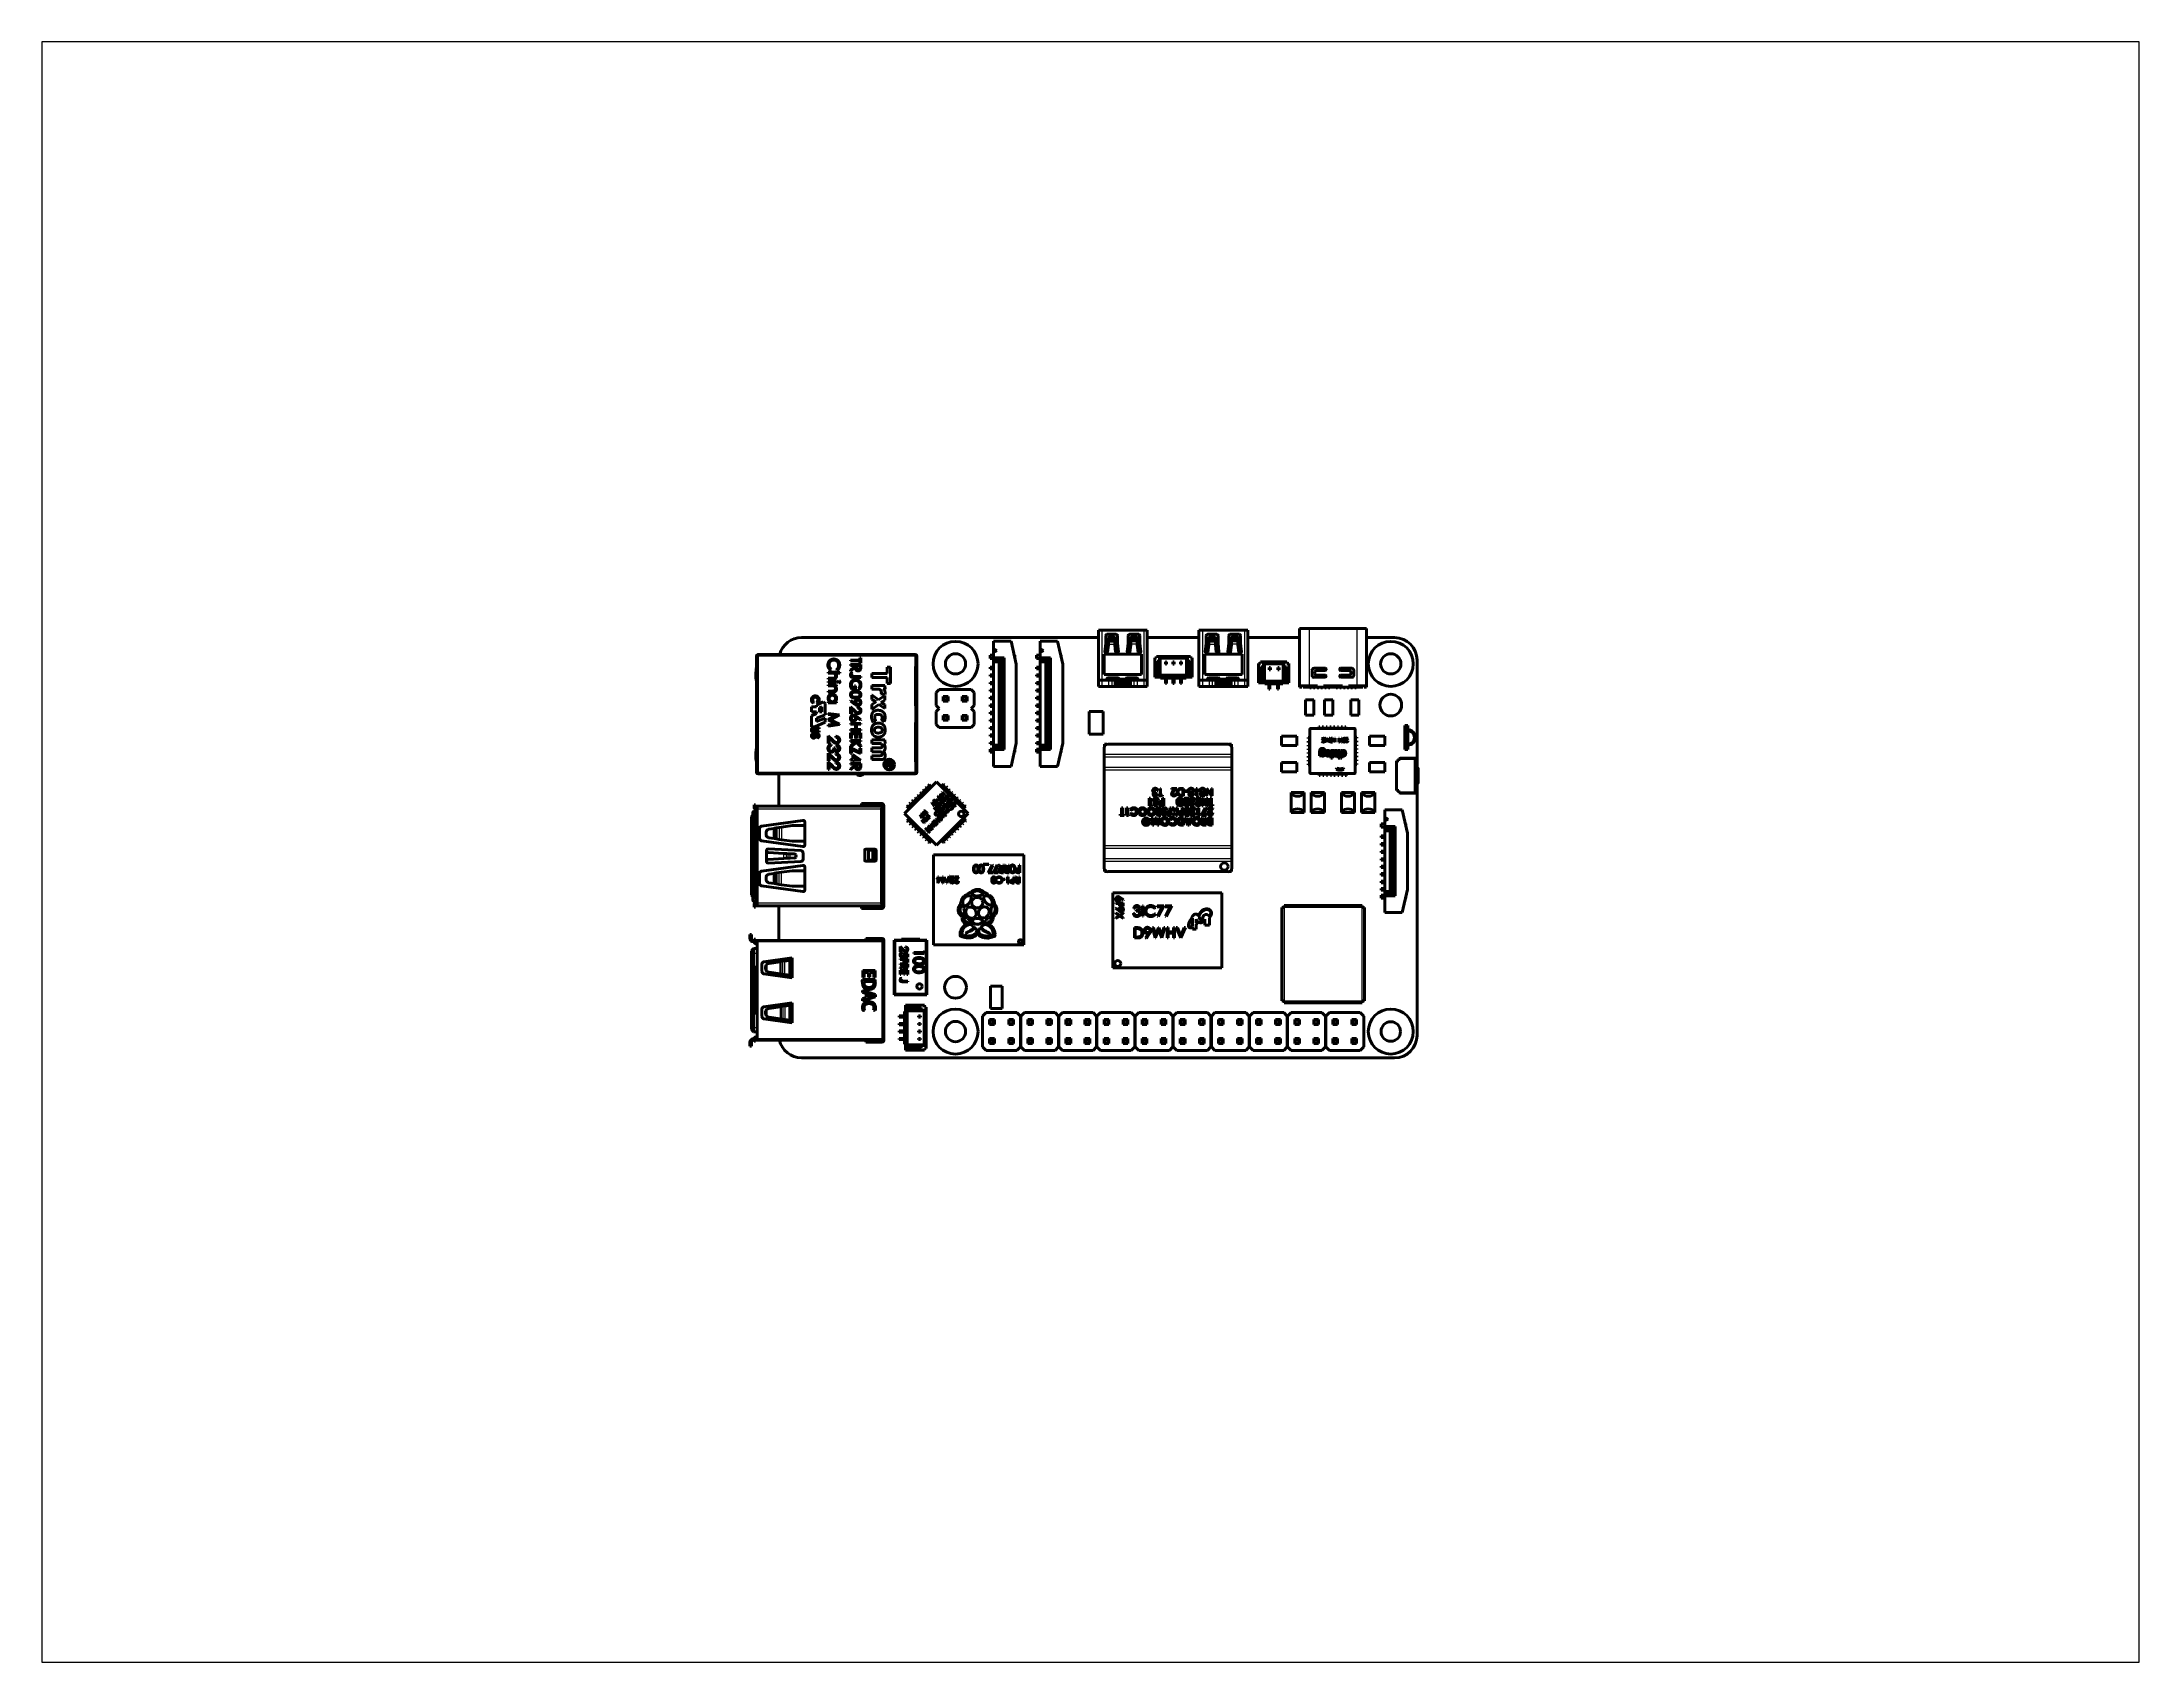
# Paper-space layout 'Layout1' of a CAD drawing. Header units: inches. Extents: x 0 to 11, y 0 to 8.5.
# The model-space entities are those that its viewports show. They can reach past a viewport. Long polylines and large blocks are cut down to what shows.
import ezdxf

# ---------------------------------------------------------------- set-up
doc = ezdxf.new("R2010")
doc.units = ezdxf.units.IN
doc.header["$LTSCALE"] = 0.5
doc.header["$MEASUREMENT"] = 0
doc.layers.add('TANGENT_LINES', color=7, linetype='Continuous', lineweight=15)
doc.layers.add('Visible', color=7, linetype='Continuous', lineweight=40)

msp = doc.modelspace()

# ---------------------------------------------------------------- linework, layer by layer
at = {"layer": 'TANGENT_LINES'}
for p, q in [((9.093, 5.414), (9.093, 5.119)), ((9.119, 5.357), (9.119, 5.392)), ((9.288, 5.357), (9.288, 5.392)), ((9.314, 5.414), (9.314, 5.119)), ((9.621, 5.414), (9.621, 5.119)), ((9.646, 5.357), (9.646, 5.392)), ((9.816, 5.357), (9.816, 5.392)), ((9.841, 5.414), (9.841, 5.119)), ((10.181, 5.422), (10.181, 5.122)), ((10.431, 5.422), (10.431, 5.122)), ((7.29, 5.285), (7.29, 5.278)), ((8.115, 5.278), (8.115, 5.286)), ((9.114, 5.357), (9.114, 5.388)), ((9.128, 5.351), (9.119, 5.351)), ((9.128, 5.357), (9.161, 5.357)), ((9.128, 5.353), (9.161, 5.353)), ((9.128, 5.352), (9.161, 5.352)), ((9.128, 5.34), (9.161, 5.34)), ((9.175, 5.351), (9.161, 5.351)), ((9.246, 5.351), (9.232, 5.351)), ((9.279, 5.357), (9.246, 5.357)), ((9.279, 5.353), (9.246, 5.353)), ((9.279, 5.352), (9.246, 5.352)), ((9.279, 5.34), (9.246, 5.34)), ((9.288, 5.351), (9.279, 5.351)), ((9.293, 5.357), (9.293, 5.388)), ((9.642, 5.357), (9.642, 5.388)), ((9.655, 5.351), (9.646, 5.351)), ((9.655, 5.357), (9.689, 5.357)), ((9.655, 5.353), (9.689, 5.353)), ((9.655, 5.352), (9.689, 5.352)), ((9.655, 5.34), (9.689, 5.34)), ((9.703, 5.351), (9.689, 5.351)), ((9.773, 5.351), (9.759, 5.351)), ((9.807, 5.357), (9.773, 5.357)), ((9.807, 5.353), (9.773, 5.353)), ((9.807, 5.352), (9.773, 5.352)), ((9.807, 5.34), (9.773, 5.34)), ((9.816, 5.351), (9.807, 5.351)), ((9.82, 5.357), (9.82, 5.388)), ((7.283, 5.278), (7.29, 5.278)), ((8.115, 5.278), (7.29, 5.278)), ((7.29, 5.278), (7.29, 4.668)), ((8.115, 4.668), (8.115, 5.278)), ((8.115, 5.278), (8.123, 5.278)), ((9.093, 5.151), (9.093, 5.119)), ((9.129, 5.151), (9.129, 5.119)), ((9.129, 5.151), (9.129, 5.119)), ((9.146, 5.151), (9.146, 5.119)), ((9.146, 5.151), (9.146, 5.119)), ((9.178, 5.163), (9.152, 5.163)), ((9.168, 5.135), (9.164, 5.135)), ((9.168, 5.131), (9.164, 5.131)), ((9.183, 5.135), (9.176, 5.135)), ((9.183, 5.131), (9.176, 5.131)), ((9.178, 5.163), (9.178, 5.163)), ((9.184, 5.157), (9.183, 5.157)), ((9.219, 5.157), (9.184, 5.157)), ((9.184, 5.157), (9.219, 5.157)), ((9.184, 5.157), (9.184, 5.157)), ((9.199, 5.135), (9.192, 5.135)), ((9.199, 5.131), (9.192, 5.131)), ((9.215, 5.135), (9.208, 5.135)), ((9.215, 5.131), (9.208, 5.131)), ((9.219, 5.157), (9.22, 5.157)), ((9.219, 5.157), (9.219, 5.157)), ((9.231, 5.135), (9.224, 5.135)), ((9.231, 5.131), (9.224, 5.131)), ((9.251, 5.163), (9.225, 5.163)), ((9.225, 5.163), (9.225, 5.163)), ((9.243, 5.135), (9.239, 5.135)), ((9.243, 5.131), (9.239, 5.131)), ((9.261, 5.151), (9.261, 5.119)), ((9.261, 5.151), (9.261, 5.119)), ((9.278, 5.151), (9.278, 5.119)), ((9.278, 5.151), (9.278, 5.119)), ((9.314, 5.151), (9.314, 5.119)), ((9.433, 5.138), (9.427, 5.138)), ((9.472, 5.138), (9.466, 5.138)), ((9.512, 5.138), (9.506, 5.138)), ((9.621, 5.151), (9.621, 5.119)), ((9.657, 5.151), (9.657, 5.119)), ((9.657, 5.151), (9.657, 5.119)), ((9.673, 5.151), (9.673, 5.119)), ((9.673, 5.151), (9.673, 5.119)), ((9.705, 5.163), (9.679, 5.163)), ((9.695, 5.135), (9.691, 5.135)), ((9.695, 5.131), (9.691, 5.131)), ((9.711, 5.135), (9.704, 5.135)), ((9.711, 5.131), (9.704, 5.131)), ((9.705, 5.163), (9.705, 5.163)), ((9.711, 5.157), (9.747, 5.157)), ((9.711, 5.157), (9.711, 5.157)), ((9.746, 5.157), (9.712, 5.157)), ((9.712, 5.157), (9.712, 5.157)), ((9.727, 5.135), (9.72, 5.135)), ((9.727, 5.131), (9.72, 5.131)), ((9.742, 5.135), (9.735, 5.135)), ((9.742, 5.131), (9.735, 5.131)), ((9.746, 5.157), (9.746, 5.157)), ((9.747, 5.157), (9.747, 5.157)), ((9.758, 5.135), (9.751, 5.135)), ((9.758, 5.131), (9.751, 5.131)), ((9.779, 5.163), (9.753, 5.163)), ((9.753, 5.163), (9.753, 5.163)), ((9.771, 5.135), (9.767, 5.135)), ((9.771, 5.131), (9.767, 5.131)), ((9.789, 5.151), (9.789, 5.119)), ((9.789, 5.151), (9.789, 5.119)), ((9.806, 5.151), (9.806, 5.119)), ((9.806, 5.151), (9.806, 5.119)), ((9.841, 5.151), (9.841, 5.119)), ((9.975, 5.109), (9.969, 5.109)), ((10.02, 5.109), (10.015, 5.109)), ((10.169, 5.114), (10.169, 5.122)), ((10.442, 5.114), (10.442, 5.122)), ((10.187, 4.896), (10.185, 4.896)), ((10.187, 4.898), (10.187, 4.896)), ((10.187, 4.896), (10.187, 4.663)), ((10.42, 4.896), (10.187, 4.896)), ((10.42, 4.898), (10.42, 4.896)), ((10.42, 4.663), (10.42, 4.896)), ((10.422, 4.896), (10.42, 4.896)), ((9.775, 4.762), (9.106, 4.762)), ((9.775, 4.748), (9.106, 4.748)), ((7.283, 4.668), (7.29, 4.668)), ((7.29, 4.668), (8.115, 4.668)), ((7.29, 4.661), (7.29, 4.668)), ((8.115, 4.668), (8.115, 4.66)), ((8.115, 4.668), (8.123, 4.668)), ((9.775, 4.694), (9.106, 4.694)), ((9.775, 4.68), (9.106, 4.68)), ((10.187, 4.663), (10.185, 4.663)), ((10.187, 4.663), (10.42, 4.663)), ((10.187, 4.663), (10.187, 4.662)), ((10.42, 4.663), (10.42, 4.662)), ((10.422, 4.663), (10.42, 4.663)), ((10.751, 4.611), (10.751, 4.69)), ((8.226, 4.617), (8.061, 4.452)), ((8.103, 4.514), (8.107, 4.518)), ((8.117, 4.528), (8.121, 4.532)), ((8.131, 4.542), (8.135, 4.546)), ((8.145, 4.556), (8.149, 4.56)), ((8.158, 4.569), (8.163, 4.574)), ((8.172, 4.583), (8.177, 4.588)), ((8.186, 4.597), (8.19, 4.601)), ((8.391, 4.452), (8.226, 4.617)), ((8.26, 4.603), (8.264, 4.599)), ((8.274, 4.589), (8.278, 4.585)), ((8.288, 4.575), (8.292, 4.571)), ((8.302, 4.561), (8.306, 4.557)), ((8.316, 4.547), (8.32, 4.543)), ((8.33, 4.533), (8.334, 4.529)), ((8.343, 4.519), (8.348, 4.515)), ((7.255, 4.424), (7.266, 4.424)), ((7.274, 4.427), (7.266, 4.427)), ((7.282, 3.967), (7.282, 4.491)), ((7.935, 4.475), (7.286, 4.475)), ((7.844, 4.505), (7.844, 4.491)), ((7.935, 3.983), (7.935, 4.475)), ((8.061, 4.452), (8.226, 4.287)), ((8.075, 4.486), (8.079, 4.49)), ((8.081, 4.412), (8.076, 4.417)), ((8.089, 4.5), (8.093, 4.504)), ((8.094, 4.398), (8.09, 4.403)), ((8.226, 4.287), (8.391, 4.452)), ((8.357, 4.505), (8.362, 4.501)), ((8.363, 4.404), (8.359, 4.4)), ((8.371, 4.492), (8.375, 4.487)), ((8.377, 4.418), (8.373, 4.414)), ((7.401, 4.379), (7.401, 4.316)), ((7.414, 4.381), (7.414, 4.314)), ((7.939, 4.379), (7.95, 4.379)), ((7.942, 4.115), (7.942, 4.343)), ((8.108, 4.385), (8.104, 4.389)), ((8.122, 4.371), (8.118, 4.375)), ((8.136, 4.357), (8.132, 4.361)), ((8.15, 4.343), (8.146, 4.347)), ((8.164, 4.329), (8.16, 4.333)), ((8.178, 4.315), (8.174, 4.319)), ((8.192, 4.301), (8.188, 4.305)), ((8.265, 4.307), (8.261, 4.302)), ((8.279, 4.32), (8.275, 4.316)), ((8.293, 4.334), (8.289, 4.33)), ((8.307, 4.348), (8.303, 4.344)), ((8.321, 4.362), (8.317, 4.358)), ((8.335, 4.376), (8.331, 4.372)), ((8.349, 4.39), (8.345, 4.386)), ((7.426, 4.216), (7.426, 4.243)), ((7.439, 4.217), (7.439, 4.242)), ((7.448, 4.217), (7.448, 4.241)), ((7.458, 4.218), (7.458, 4.241)), ((8.682, 4.234), (8.213, 4.234)), ((8.213, 4.234), (8.213, 3.764)), ((8.682, 3.764), (8.682, 4.234)), ((9.775, 4.283), (9.106, 4.283)), ((9.775, 4.269), (9.106, 4.269)), ((9.775, 4.215), (9.106, 4.215)), ((9.775, 4.2), (9.106, 4.2)), ((7.401, 4.08), (7.401, 4.142)), ((7.414, 4.078), (7.414, 4.145)), ((7.939, 4.079), (7.95, 4.079)), ((7.255, 4.034), (7.266, 4.034)), ((7.274, 4.031), (7.266, 4.031)), ((7.286, 3.983), (7.935, 3.983)), ((7.844, 3.954), (7.844, 3.967)), ((9.722, 4.035), (9.154, 4.035)), ((9.154, 4.035), (9.154, 3.644)), ((9.722, 3.644), (9.722, 4.035)), ((10.05, 3.958), (10.05, 3.469)), ((10.459, 3.958), (10.05, 3.958)), ((10.459, 3.469), (10.459, 3.958)), ((7.942, 3.778), (7.286, 3.778)), ((7.876, 3.796), (7.876, 3.786)), ((7.942, 3.271), (7.942, 3.778)), ((8.213, 3.764), (8.682, 3.764)), ((7.255, 3.719), (7.267, 3.719)), ((7.267, 3.719), (7.286, 3.719)), ((7.282, 3.526), (7.282, 3.645)), ((7.406, 3.611), (7.406, 3.674)), ((7.411, 3.61), (7.411, 3.675)), ((7.421, 3.607), (7.421, 3.678)), ((7.431, 3.607), (7.431, 3.678)), ((9.154, 3.644), (9.722, 3.644)), ((7.282, 3.404), (7.282, 3.523)), ((7.406, 3.438), (7.406, 3.375)), ((7.411, 3.439), (7.411, 3.374)), ((7.421, 3.442), (7.421, 3.371)), ((7.431, 3.442), (7.431, 3.371)), ((10.05, 3.469), (10.459, 3.469)), ((7.255, 3.33), (7.267, 3.33)), ((7.267, 3.33), (7.286, 3.33)), ((8.034, 3.384), (8.034, 3.39)), ((8.034, 3.344), (8.034, 3.35)), ((8.034, 3.305), (8.034, 3.311)), ((7.286, 3.271), (7.942, 3.271)), ((7.876, 3.253), (7.876, 3.263)), ((8.034, 3.266), (8.034, 3.272))]:
    msp.add_line(p, q, dxfattribs=at)
for centre, radius, start, end in [((9.178, 5.157), 0.00551, 0, 90), ((9.184, 5.157), 0.000787, 180, 270), ((9.219, 5.157), 0.000787, 270, 0), ((9.225, 5.157), 0.00551, 90, 180), ((9.705, 5.157), 0.00551, 0, 90), ((9.712, 5.157), 0.000787, 180, 270), ((9.746, 5.157), 0.000787, 270, 0), ((9.753, 5.157), 0.00551, 90, 180)]:
    msp.add_arc(centre, radius, start, end, dxfattribs=at)
at = {"layer": 'Visible'}
for p, q in [((9.076, 5.414), (9.076, 5.119)), ((9.076, 5.414), (9.093, 5.414)), ((9.093, 5.414), (9.314, 5.414)), ((9.169, 5.392), (9.12, 5.392)), ((9.287, 5.392), (9.238, 5.392)), ((9.314, 5.414), (9.331, 5.414)), ((9.331, 5.414), (9.331, 5.119)), ((9.603, 5.414), (9.603, 5.119)), ((9.603, 5.414), (9.621, 5.414)), ((9.621, 5.414), (9.841, 5.414)), ((9.697, 5.392), (9.647, 5.392)), ((9.815, 5.392), (9.765, 5.392)), ((9.841, 5.414), (9.859, 5.414)), ((9.859, 5.414), (9.859, 5.119)), ((10.13, 5.422), (10.13, 5.122)), ((10.13, 5.422), (10.181, 5.422)), ((10.181, 5.422), (10.431, 5.422)), ((10.431, 5.422), (10.482, 5.422)), ((10.482, 5.422), (10.482, 5.122)), ((7.402, 5.286), (7.29, 5.286)), ((7.402, 5.286), (8.107, 5.286)), ((9.076, 5.375), (7.518, 5.375)), ((8.115, 5.286), (8.107, 5.286)), ((8.507, 5.282), (8.507, 5.266)), ((8.526, 5.282), (8.507, 5.282)), ((8.526, 5.357), (8.526, 5.317)), ((8.617, 5.357), (8.526, 5.357)), ((8.526, 5.298), (8.526, 5.317)), ((8.526, 5.317), (8.543, 5.308)), ((8.543, 5.308), (8.526, 5.298)), ((8.526, 5.298), (8.526, 5.269)), ((8.644, 5.235), (8.617, 5.357)), ((8.634, 5.282), (8.637, 5.282)), ((8.634, 5.282), (8.637, 5.282)), ((8.637, 5.282), (8.637, 5.27)), ((8.637, 5.282), (8.637, 5.27)), ((8.751, 5.282), (8.751, 5.266)), ((8.77, 5.282), (8.751, 5.282)), ((8.77, 5.357), (8.77, 5.317)), ((8.861, 5.357), (8.77, 5.357)), ((8.77, 5.298), (8.77, 5.317)), ((8.77, 5.317), (8.787, 5.308)), ((8.787, 5.308), (8.77, 5.298)), ((8.77, 5.298), (8.77, 5.269)), ((8.889, 5.235), (8.861, 5.357)), ((8.878, 5.282), (8.881, 5.282)), ((8.878, 5.282), (8.881, 5.282)), ((8.881, 5.282), (8.881, 5.27)), ((8.881, 5.282), (8.881, 5.27)), ((9.302, 5.288), (9.105, 5.288)), ((9.105, 5.288), (9.105, 5.182)), ((9.114, 5.345), (9.109, 5.301)), ((9.114, 5.386), (9.114, 5.345)), ((9.114, 5.357), (9.114, 5.357)), ((9.114, 5.357), (9.119, 5.357)), ((9.115, 5.294), (9.117, 5.294)), ((9.119, 5.357), (9.125, 5.357)), ((9.119, 5.351), (9.119, 5.337)), ((9.119, 5.337), (9.119, 5.294)), ((9.128, 5.337), (9.119, 5.337)), ((9.123, 5.299), (9.128, 5.337)), ((9.125, 5.357), (9.128, 5.357)), ((9.128, 5.375), (9.16, 5.375)), ((9.128, 5.372), (9.128, 5.367)), ((9.128, 5.367), (9.128, 5.357)), ((9.128, 5.367), (9.161, 5.367)), ((9.128, 5.357), (9.128, 5.353)), ((9.128, 5.353), (9.128, 5.352)), ((9.128, 5.352), (9.128, 5.34)), ((9.128, 5.337), (9.128, 5.34)), ((9.135, 5.378), (9.153, 5.378)), ((9.161, 5.367), (9.161, 5.372)), ((9.161, 5.357), (9.161, 5.367)), ((9.161, 5.353), (9.161, 5.357)), ((9.161, 5.357), (9.175, 5.357)), ((9.161, 5.352), (9.161, 5.353)), ((9.161, 5.34), (9.161, 5.352)), ((9.161, 5.34), (9.161, 5.337)), ((9.161, 5.337), (9.166, 5.299)), ((9.176, 5.337), (9.161, 5.337)), ((9.162, 5.348), (9.167, 5.348)), ((9.162, 5.336), (9.162, 5.348)), ((9.168, 5.309), (9.165, 5.309)), ((9.167, 5.348), (9.167, 5.336)), ((9.167, 5.336), (9.168, 5.335)), ((9.168, 5.335), (9.168, 5.309)), ((9.168, 5.296), (9.168, 5.309)), ((9.172, 5.294), (9.174, 5.294)), ((9.175, 5.345), (9.175, 5.386)), ((9.18, 5.301), (9.175, 5.345)), ((9.176, 5.309), (9.176, 5.335)), ((9.179, 5.309), (9.176, 5.309)), ((9.176, 5.294), (9.176, 5.309)), ((9.232, 5.345), (9.227, 5.301)), ((9.231, 5.309), (9.228, 5.309)), ((9.246, 5.337), (9.231, 5.337)), ((9.231, 5.335), (9.231, 5.309)), ((9.231, 5.294), (9.231, 5.309)), ((9.232, 5.386), (9.232, 5.345)), ((9.232, 5.357), (9.246, 5.357)), ((9.233, 5.294), (9.235, 5.294)), ((9.239, 5.335), (9.241, 5.336)), ((9.239, 5.309), (9.239, 5.335)), ((9.242, 5.309), (9.239, 5.309)), ((9.239, 5.296), (9.239, 5.309)), ((9.241, 5.348), (9.245, 5.348)), ((9.241, 5.336), (9.241, 5.348)), ((9.246, 5.337), (9.241, 5.299)), ((9.245, 5.348), (9.245, 5.336)), ((9.246, 5.372), (9.246, 5.367)), ((9.279, 5.367), (9.246, 5.367)), ((9.246, 5.367), (9.246, 5.357)), ((9.246, 5.357), (9.246, 5.353)), ((9.246, 5.353), (9.246, 5.352)), ((9.246, 5.352), (9.246, 5.34)), ((9.246, 5.34), (9.246, 5.337)), ((9.279, 5.375), (9.247, 5.375)), ((9.272, 5.378), (9.254, 5.378)), ((9.279, 5.367), (9.279, 5.372)), ((9.279, 5.357), (9.279, 5.367)), ((9.279, 5.353), (9.279, 5.357)), ((9.279, 5.357), (9.282, 5.357)), ((9.279, 5.352), (9.279, 5.353)), ((9.279, 5.34), (9.279, 5.352)), ((9.279, 5.337), (9.279, 5.34)), ((9.284, 5.299), (9.279, 5.337)), ((9.288, 5.337), (9.279, 5.337)), ((9.282, 5.357), (9.288, 5.357)), ((9.288, 5.357), (9.293, 5.357)), ((9.288, 5.351), (9.288, 5.337)), ((9.288, 5.294), (9.288, 5.337)), ((9.29, 5.294), (9.292, 5.294)), ((9.293, 5.345), (9.293, 5.386)), ((9.293, 5.357), (9.293, 5.357)), ((9.298, 5.301), (9.293, 5.345)), ((9.302, 5.182), (9.302, 5.288)), ((9.603, 5.375), (9.331, 5.375)), ((9.829, 5.288), (9.633, 5.288)), ((9.633, 5.288), (9.633, 5.182)), ((9.641, 5.345), (9.636, 5.301)), ((9.641, 5.386), (9.641, 5.345)), ((9.641, 5.357), (9.642, 5.357)), ((9.642, 5.357), (9.646, 5.357)), ((9.642, 5.294), (9.644, 5.294)), ((9.646, 5.357), (9.652, 5.357)), ((9.646, 5.351), (9.646, 5.337)), ((9.646, 5.337), (9.646, 5.294)), ((9.655, 5.337), (9.646, 5.337)), ((9.65, 5.299), (9.655, 5.337)), ((9.652, 5.357), (9.655, 5.357)), ((9.655, 5.372), (9.655, 5.367)), ((9.655, 5.367), (9.655, 5.357)), ((9.655, 5.367), (9.689, 5.367)), ((9.655, 5.357), (9.655, 5.353)), ((9.655, 5.353), (9.655, 5.352)), ((9.655, 5.352), (9.655, 5.34)), ((9.655, 5.337), (9.655, 5.34)), ((9.656, 5.375), (9.688, 5.375)), ((9.663, 5.378), (9.681, 5.378)), ((9.689, 5.367), (9.689, 5.372)), ((9.689, 5.357), (9.689, 5.367)), ((9.689, 5.353), (9.689, 5.357)), ((9.689, 5.357), (9.703, 5.357)), ((9.689, 5.352), (9.689, 5.353)), ((9.689, 5.34), (9.689, 5.352)), ((9.689, 5.348), (9.694, 5.348)), ((9.689, 5.336), (9.689, 5.348)), ((9.689, 5.34), (9.689, 5.337)), ((9.689, 5.337), (9.694, 5.299)), ((9.704, 5.337), (9.689, 5.337)), ((9.696, 5.309), (9.693, 5.309)), ((9.694, 5.348), (9.694, 5.336)), ((9.694, 5.336), (9.696, 5.335)), ((9.696, 5.335), (9.696, 5.309)), ((9.696, 5.296), (9.696, 5.309)), ((9.7, 5.294), (9.702, 5.294)), ((9.703, 5.345), (9.703, 5.386)), ((9.708, 5.301), (9.703, 5.345)), ((9.704, 5.309), (9.704, 5.335)), ((9.707, 5.309), (9.704, 5.309)), ((9.704, 5.294), (9.704, 5.309)), ((9.759, 5.345), (9.755, 5.301)), ((9.759, 5.309), (9.755, 5.309)), ((9.759, 5.386), (9.759, 5.345)), ((9.759, 5.357), (9.773, 5.357)), ((9.773, 5.337), (9.759, 5.337)), ((9.759, 5.335), (9.759, 5.309)), ((9.759, 5.294), (9.759, 5.309)), ((9.76, 5.294), (9.763, 5.294)), ((9.767, 5.335), (9.768, 5.336)), ((9.767, 5.309), (9.767, 5.335)), ((9.77, 5.309), (9.767, 5.309)), ((9.767, 5.296), (9.767, 5.309)), ((9.768, 5.348), (9.773, 5.348)), ((9.768, 5.336), (9.768, 5.348)), ((9.773, 5.337), (9.768, 5.299)), ((9.773, 5.372), (9.773, 5.367)), ((9.773, 5.367), (9.773, 5.357)), ((9.807, 5.367), (9.773, 5.367)), ((9.773, 5.357), (9.773, 5.353)), ((9.773, 5.353), (9.773, 5.352)), ((9.773, 5.352), (9.773, 5.34)), ((9.773, 5.348), (9.773, 5.336)), ((9.773, 5.34), (9.773, 5.337)), ((9.806, 5.375), (9.774, 5.375)), ((9.799, 5.378), (9.781, 5.378)), ((9.807, 5.367), (9.807, 5.372)), ((9.807, 5.357), (9.807, 5.367)), ((9.807, 5.353), (9.807, 5.357)), ((9.807, 5.357), (9.81, 5.357)), ((9.807, 5.352), (9.807, 5.353)), ((9.807, 5.34), (9.807, 5.352)), ((9.807, 5.337), (9.807, 5.34)), ((9.812, 5.299), (9.807, 5.337)), ((9.816, 5.337), (9.807, 5.337)), ((9.81, 5.357), (9.816, 5.357)), ((9.816, 5.357), (9.82, 5.357)), ((9.816, 5.351), (9.816, 5.337)), ((9.816, 5.294), (9.816, 5.337)), ((9.818, 5.294), (9.82, 5.294)), ((9.82, 5.357), (9.821, 5.357)), ((9.821, 5.345), (9.821, 5.386)), ((9.826, 5.301), (9.821, 5.345)), ((9.829, 5.182), (9.829, 5.288)), ((10.13, 5.375), (9.859, 5.375)), ((10.629, 5.375), (10.482, 5.375)), ((7.281, 5.212), (7.278, 5.181)), ((7.283, 5.22), (7.281, 5.212)), ((7.282, 5.279), (7.282, 5.279)), ((7.282, 4.668), (7.282, 5.278)), ((7.282, 5.278), (7.282, 4.668)), ((7.283, 4.668), (7.283, 5.278)), ((7.658, 5.189), (7.658, 5.194)), ((7.658, 5.194), (7.719, 5.194)), ((7.674, 5.189), (7.658, 5.189)), ((7.673, 5.21), (7.669, 5.205)), ((7.719, 5.189), (7.693, 5.189)), ((7.706, 5.205), (7.703, 5.21)), ((7.719, 5.194), (7.719, 5.189)), ((7.776, 5.253), (7.776, 5.257)), ((7.776, 5.257), (7.824, 5.257)), ((7.824, 5.253), (7.776, 5.253)), ((7.776, 5.233), (7.829, 5.233)), ((7.776, 5.228), (7.776, 5.233)), ((7.8, 5.228), (7.776, 5.228)), ((7.776, 5.205), (7.8, 5.224)), ((7.8, 5.218), (7.776, 5.199)), ((7.776, 5.199), (7.776, 5.205)), ((7.781, 5.191), (7.785, 5.189)), ((7.794, 5.171), (7.829, 5.171)), ((7.8, 5.224), (7.8, 5.228)), ((7.824, 5.228), (7.806, 5.228)), ((7.806, 5.228), (7.806, 5.218)), ((7.824, 5.257), (7.824, 5.269)), ((7.824, 5.269), (7.829, 5.269)), ((7.824, 5.241), (7.824, 5.253)), ((7.829, 5.241), (7.824, 5.241)), ((7.824, 5.218), (7.824, 5.228)), ((7.829, 5.269), (7.829, 5.241)), ((7.829, 5.233), (7.829, 5.222)), ((7.829, 5.171), (7.829, 5.166)), ((7.887, 5.165), (7.887, 5.186)), ((7.887, 5.186), (7.967, 5.186)), ((7.967, 5.186), (7.967, 5.219)), ((7.967, 5.219), (7.985, 5.219)), ((7.985, 5.219), (7.985, 5.134)), ((8.116, 5.017), (8.116, 5.224)), ((8.116, 5.224), (8.123, 5.224)), ((8.123, 5.278), (8.123, 4.668)), ((8.123, 5.224), (8.123, 5.017)), ((8.526, 5.266), (8.507, 5.266)), ((8.507, 5.219), (8.507, 5.211)), ((8.507, 5.219), (8.526, 5.219)), ((8.507, 5.211), (8.526, 5.211)), ((8.507, 5.18), (8.507, 5.172)), ((8.507, 5.18), (8.526, 5.18)), ((8.507, 5.172), (8.526, 5.172)), ((8.526, 5.269), (8.526, 5.252)), ((8.538, 5.257), (8.526, 5.269)), ((8.526, 5.269), (8.581, 5.269)), ((8.526, 5.252), (8.526, 5.247)), ((8.555, 5.252), (8.526, 5.252)), ((8.526, 4.81), (8.526, 5.247)), ((8.526, 5.247), (8.555, 5.247)), ((8.569, 5.257), (8.538, 5.257)), ((8.555, 5.247), (8.555, 5.252)), ((8.555, 5.247), (8.555, 4.81)), ((8.569, 5.257), (8.581, 5.269)), ((8.569, 4.799), (8.569, 5.257)), ((8.581, 5.269), (8.581, 4.787)), ((8.644, 4.821), (8.644, 5.235)), ((8.77, 5.266), (8.751, 5.266)), ((8.751, 5.219), (8.751, 5.211)), ((8.751, 5.219), (8.77, 5.219)), ((8.751, 5.211), (8.77, 5.211)), ((8.751, 5.18), (8.751, 5.172)), ((8.751, 5.18), (8.77, 5.18)), ((8.751, 5.172), (8.77, 5.172)), ((8.77, 5.269), (8.77, 5.252)), ((8.782, 5.257), (8.77, 5.269)), ((8.77, 5.269), (8.825, 5.269)), ((8.77, 5.252), (8.77, 5.247)), ((8.799, 5.252), (8.77, 5.252)), ((8.77, 4.81), (8.77, 5.247)), ((8.77, 5.247), (8.799, 5.247)), ((8.813, 5.257), (8.782, 5.257)), ((8.799, 5.247), (8.799, 5.252)), ((8.799, 5.247), (8.799, 4.81)), ((8.813, 5.257), (8.825, 5.269)), ((8.813, 4.799), (8.813, 5.257)), ((8.825, 5.269), (8.825, 4.787)), ((8.889, 4.821), (8.889, 5.235)), ((9.105, 5.182), (9.302, 5.182)), ((9.381, 5.269), (9.371, 5.269)), ((9.371, 5.269), (9.371, 5.213)), ((9.371, 5.21), (9.371, 5.213)), ((9.371, 5.213), (9.391, 5.213)), ((9.371, 5.21), (9.371, 5.186)), ((9.391, 5.21), (9.371, 5.21)), ((9.371, 5.182), (9.371, 5.186)), ((9.371, 5.186), (9.391, 5.186)), ((9.391, 5.182), (9.371, 5.182)), ((9.371, 5.182), (9.371, 5.167)), ((9.558, 5.276), (9.381, 5.276)), ((9.381, 5.269), (9.381, 5.276)), ((9.381, 5.21), (9.381, 5.193)), ((9.381, 5.193), (9.391, 5.193)), ((9.381, 5.172), (9.381, 5.182)), ((9.391, 5.172), (9.381, 5.172)), ((9.383, 5.251), (9.387, 5.247)), ((9.383, 5.219), (9.383, 5.251)), ((9.383, 5.251), (9.396, 5.251)), ((9.383, 5.219), (9.387, 5.223)), ((9.396, 5.219), (9.383, 5.219)), ((9.387, 5.247), (9.387, 5.223)), ((9.4, 5.247), (9.387, 5.247)), ((9.387, 5.223), (9.4, 5.223)), ((9.391, 5.213), (9.391, 5.167)), ((9.396, 5.271), (9.4, 5.267)), ((9.396, 5.251), (9.396, 5.271)), ((9.396, 5.271), (9.542, 5.271)), ((9.396, 5.251), (9.4, 5.247)), ((9.396, 5.219), (9.4, 5.223)), ((9.396, 5.173), (9.396, 5.219)), ((9.396, 5.173), (9.4, 5.177)), ((9.542, 5.173), (9.396, 5.173)), ((9.4, 5.267), (9.4, 5.247)), ((9.538, 5.267), (9.4, 5.267)), ((9.4, 5.223), (9.4, 5.247)), ((9.4, 5.223), (9.4, 5.177)), ((9.4, 5.177), (9.538, 5.177)), ((9.433, 5.248), (9.427, 5.248)), ((9.427, 5.248), (9.429, 5.246)), ((9.427, 5.236), (9.427, 5.248)), ((9.429, 5.237), (9.427, 5.236)), ((9.433, 5.236), (9.427, 5.236)), ((9.431, 5.246), (9.429, 5.246)), ((9.429, 5.246), (9.429, 5.237)), ((9.431, 5.237), (9.429, 5.237)), ((9.431, 5.246), (9.433, 5.248)), ((9.431, 5.237), (9.431, 5.246)), ((9.433, 5.236), (9.431, 5.237)), ((9.433, 5.248), (9.433, 5.236)), ((9.472, 5.248), (9.466, 5.248)), ((9.466, 5.248), (9.468, 5.246)), ((9.466, 5.236), (9.466, 5.248)), ((9.468, 5.237), (9.466, 5.236)), ((9.472, 5.236), (9.466, 5.236)), ((9.47, 5.246), (9.468, 5.246)), ((9.468, 5.246), (9.468, 5.237)), ((9.47, 5.237), (9.468, 5.237)), ((9.47, 5.246), (9.472, 5.248)), ((9.47, 5.237), (9.47, 5.246)), ((9.472, 5.236), (9.47, 5.237)), ((9.472, 5.248), (9.472, 5.236)), ((9.511, 5.248), (9.506, 5.248)), ((9.506, 5.248), (9.507, 5.246)), ((9.506, 5.236), (9.506, 5.248)), ((9.507, 5.237), (9.506, 5.236)), ((9.511, 5.236), (9.506, 5.236)), ((9.509, 5.246), (9.507, 5.246)), ((9.507, 5.246), (9.507, 5.237)), ((9.509, 5.237), (9.507, 5.237)), ((9.509, 5.246), (9.511, 5.248)), ((9.509, 5.237), (9.509, 5.246)), ((9.511, 5.236), (9.509, 5.237)), ((9.511, 5.248), (9.511, 5.236)), ((9.538, 5.267), (9.542, 5.271)), ((9.538, 5.247), (9.538, 5.267)), ((9.538, 5.247), (9.542, 5.251)), ((9.538, 5.247), (9.538, 5.223)), ((9.552, 5.247), (9.538, 5.247)), ((9.538, 5.223), (9.552, 5.223)), ((9.538, 5.223), (9.542, 5.219)), ((9.538, 5.177), (9.538, 5.223)), ((9.538, 5.177), (9.542, 5.173)), ((9.542, 5.271), (9.542, 5.251)), ((9.542, 5.251), (9.556, 5.251)), ((9.556, 5.219), (9.542, 5.219)), ((9.542, 5.219), (9.542, 5.173)), ((9.548, 5.167), (9.548, 5.213)), ((9.548, 5.213), (9.568, 5.213)), ((9.568, 5.21), (9.548, 5.21)), ((9.558, 5.193), (9.548, 5.193)), ((9.548, 5.186), (9.568, 5.186)), ((9.568, 5.182), (9.548, 5.182)), ((9.558, 5.172), (9.548, 5.172)), ((9.552, 5.247), (9.556, 5.251)), ((9.552, 5.223), (9.552, 5.247)), ((9.552, 5.223), (9.556, 5.219)), ((9.556, 5.251), (9.556, 5.219)), ((9.558, 5.276), (9.558, 5.269)), ((9.568, 5.269), (9.558, 5.269)), ((9.558, 5.21), (9.558, 5.193)), ((9.558, 5.182), (9.558, 5.172)), ((9.568, 5.213), (9.568, 5.269)), ((9.568, 5.213), (9.568, 5.21)), ((9.568, 5.21), (9.568, 5.186)), ((9.568, 5.186), (9.568, 5.182)), ((9.568, 5.182), (9.568, 5.167)), ((9.633, 5.182), (9.829, 5.182)), ((9.926, 5.239), (9.916, 5.239)), ((9.916, 5.239), (9.916, 5.184)), ((9.916, 5.18), (9.916, 5.184)), ((9.916, 5.184), (9.936, 5.184)), ((9.916, 5.18), (9.916, 5.156)), ((9.936, 5.18), (9.916, 5.18)), ((10.064, 5.247), (9.926, 5.247)), ((9.926, 5.239), (9.926, 5.247)), ((9.926, 5.18), (9.926, 5.163)), ((9.928, 5.19), (9.928, 5.221)), ((9.928, 5.221), (9.942, 5.221)), ((9.928, 5.221), (9.932, 5.217)), ((9.928, 5.19), (9.932, 5.194)), ((9.942, 5.19), (9.928, 5.19)), ((9.946, 5.217), (9.932, 5.217)), ((9.932, 5.217), (9.932, 5.194)), ((9.932, 5.194), (9.946, 5.194)), ((9.936, 5.184), (9.936, 5.137)), ((9.942, 5.241), (9.946, 5.237)), ((9.942, 5.221), (9.942, 5.241)), ((9.942, 5.241), (10.048, 5.241)), ((9.942, 5.221), (9.946, 5.217)), ((9.942, 5.19), (9.946, 5.194)), ((9.942, 5.143), (9.942, 5.19)), ((9.946, 5.237), (9.946, 5.217)), ((10.044, 5.237), (9.946, 5.237)), ((9.946, 5.194), (9.946, 5.217)), ((9.946, 5.194), (9.946, 5.147)), ((9.978, 5.218), (9.972, 5.218)), ((9.972, 5.218), (9.974, 5.217)), ((9.972, 5.206), (9.972, 5.218)), ((9.974, 5.208), (9.972, 5.206)), ((9.978, 5.206), (9.972, 5.206)), ((9.976, 5.217), (9.974, 5.217)), ((9.974, 5.217), (9.974, 5.208)), ((9.976, 5.208), (9.974, 5.208)), ((9.976, 5.217), (9.978, 5.218)), ((9.976, 5.208), (9.976, 5.217)), ((9.978, 5.206), (9.976, 5.208)), ((9.978, 5.218), (9.978, 5.206)), ((10.023, 5.218), (10.017, 5.218)), ((10.017, 5.218), (10.019, 5.217)), ((10.017, 5.206), (10.017, 5.218)), ((10.019, 5.208), (10.017, 5.206)), ((10.023, 5.206), (10.017, 5.206)), ((10.021, 5.217), (10.019, 5.217)), ((10.019, 5.217), (10.019, 5.208)), ((10.021, 5.208), (10.019, 5.208)), ((10.021, 5.217), (10.023, 5.218)), ((10.021, 5.208), (10.021, 5.217)), ((10.023, 5.206), (10.021, 5.208)), ((10.023, 5.218), (10.023, 5.206)), ((10.044, 5.237), (10.048, 5.241)), ((10.044, 5.217), (10.044, 5.237)), ((10.044, 5.217), (10.048, 5.221)), ((10.044, 5.217), (10.044, 5.194)), ((10.058, 5.217), (10.044, 5.217)), ((10.044, 5.194), (10.058, 5.194)), ((10.044, 5.194), (10.048, 5.19)), ((10.044, 5.147), (10.044, 5.194)), ((10.048, 5.241), (10.048, 5.221)), ((10.048, 5.221), (10.062, 5.221)), ((10.062, 5.19), (10.048, 5.19)), ((10.048, 5.19), (10.048, 5.143)), ((10.054, 5.137), (10.054, 5.184)), ((10.054, 5.184), (10.074, 5.184)), ((10.074, 5.18), (10.054, 5.18)), ((10.058, 5.217), (10.062, 5.221)), ((10.058, 5.194), (10.058, 5.217)), ((10.058, 5.194), (10.062, 5.19)), ((10.062, 5.221), (10.062, 5.19)), ((10.064, 5.247), (10.064, 5.239)), ((10.074, 5.239), (10.064, 5.239)), ((10.064, 5.18), (10.064, 5.163)), ((10.074, 5.184), (10.074, 5.239)), ((10.074, 5.184), (10.074, 5.18)), ((10.074, 5.18), (10.074, 5.156)), ((10.196, 5.202), (10.196, 5.178)), ((10.266, 5.214), (10.207, 5.214)), ((10.211, 5.186), (10.211, 5.194)), ((10.219, 5.202), (10.266, 5.202)), ((10.266, 5.178), (10.219, 5.178)), ((10.27, 5.206), (10.27, 5.21)), ((10.27, 5.171), (10.27, 5.174)), ((10.341, 5.21), (10.341, 5.206)), ((10.341, 5.174), (10.341, 5.171)), ((10.404, 5.214), (10.345, 5.214)), ((10.345, 5.202), (10.392, 5.202)), ((10.392, 5.178), (10.345, 5.178)), ((10.4, 5.194), (10.4, 5.186)), ((10.416, 5.178), (10.416, 5.202)), ((10.747, 4.69), (10.747, 5.257)), ((7.658, 5.157), (7.658, 5.162)), ((7.658, 5.162), (7.679, 5.162)), ((7.68, 5.157), (7.658, 5.157)), ((7.658, 5.145), (7.701, 5.145)), ((7.658, 5.14), (7.658, 5.145)), ((7.701, 5.14), (7.658, 5.14)), ((7.658, 5.122), (7.658, 5.127)), ((7.658, 5.127), (7.701, 5.127)), ((7.674, 5.122), (7.658, 5.122)), ((7.658, 5.089), (7.658, 5.094)), ((7.658, 5.094), (7.679, 5.094)), ((7.68, 5.089), (7.658, 5.089)), ((7.701, 5.122), (7.694, 5.122)), ((7.701, 5.145), (7.701, 5.14)), ((7.701, 5.127), (7.701, 5.122)), ((7.829, 5.166), (7.793, 5.166)), ((7.796, 5.104), (7.796, 5.122)), ((7.796, 5.122), (7.802, 5.122)), ((7.802, 5.122), (7.802, 5.099)), ((7.82, 5.103), (7.816, 5.107)), ((7.967, 5.165), (7.887, 5.165)), ((7.887, 5.104), (7.887, 5.124)), ((7.887, 5.124), (7.955, 5.124)), ((7.928, 5.104), (7.887, 5.104)), ((7.887, 5.05), (7.887, 5.072)), ((7.887, 5.072), (7.888, 5.072)), ((7.888, 5.072), (7.922, 5.049)), ((7.922, 5.049), (7.955, 5.071)), ((7.956, 5.077), (7.935, 5.08)), ((7.957, 5.104), (7.947, 5.104)), ((7.955, 5.124), (7.957, 5.104)), ((7.955, 5.071), (7.956, 5.071)), ((7.956, 5.071), (7.956, 5.047)), ((7.967, 5.134), (7.967, 5.165)), ((7.985, 5.134), (7.967, 5.134)), ((8.24, 5.103), (8.224, 5.087)), ((8.224, 5.087), (8.224, 5.019)), ((8.408, 5.103), (8.24, 5.103)), ((8.265, 5.062), (8.261, 5.066)), ((8.287, 5.066), (8.261, 5.066)), ((8.261, 5.066), (8.261, 5.041)), ((8.265, 5.062), (8.265, 5.044)), ((8.283, 5.062), (8.265, 5.062)), ((8.283, 5.062), (8.287, 5.066)), ((8.283, 5.044), (8.283, 5.062)), ((8.287, 5.041), (8.287, 5.066)), ((8.365, 5.062), (8.361, 5.066)), ((8.387, 5.066), (8.361, 5.066)), ((8.361, 5.066), (8.361, 5.041)), ((8.365, 5.062), (8.365, 5.044)), ((8.383, 5.062), (8.365, 5.062)), ((8.383, 5.062), (8.387, 5.066)), ((8.383, 5.044), (8.383, 5.062)), ((8.387, 5.041), (8.387, 5.066)), ((8.424, 5.087), (8.408, 5.103)), ((8.424, 5.019), (8.424, 5.087)), ((8.507, 5.14), (8.507, 5.132)), ((8.507, 5.14), (8.526, 5.14)), ((8.507, 5.132), (8.526, 5.132)), ((8.507, 5.101), (8.507, 5.093)), ((8.507, 5.101), (8.526, 5.101)), ((8.507, 5.093), (8.526, 5.093)), ((8.507, 5.062), (8.507, 5.054)), ((8.507, 5.062), (8.526, 5.062)), ((8.751, 5.14), (8.751, 5.132)), ((8.751, 5.14), (8.77, 5.14)), ((8.751, 5.132), (8.77, 5.132)), ((8.751, 5.101), (8.751, 5.093)), ((8.751, 5.101), (8.77, 5.101)), ((8.751, 5.093), (8.77, 5.093)), ((8.751, 5.062), (8.751, 5.054)), ((8.751, 5.062), (8.77, 5.062)), ((9.076, 5.151), (9.076, 5.119)), ((9.076, 5.151), (9.093, 5.151)), ((9.076, 5.119), (9.093, 5.119)), ((9.093, 5.119), (9.076, 5.119)), ((9.093, 5.151), (9.129, 5.151)), ((9.093, 5.119), (9.129, 5.119)), ((9.129, 5.119), (9.093, 5.119)), ((9.12, 5.157), (9.12, 5.157)), ((9.178, 5.163), (9.125, 5.163)), ((9.125, 5.151), (9.129, 5.151)), ((9.129, 5.151), (9.146, 5.151)), ((9.129, 5.151), (9.146, 5.151)), ((9.146, 5.119), (9.129, 5.119)), ((9.146, 5.119), (9.129, 5.119)), ((9.132, 5.163), (9.132, 5.151)), ((9.14, 5.151), (9.14, 5.151)), ((9.146, 5.151), (9.153, 5.151)), ((9.146, 5.151), (9.153, 5.151)), ((9.164, 5.119), (9.146, 5.119)), ((9.164, 5.119), (9.146, 5.119)), ((9.152, 5.151), (9.152, 5.163)), ((9.152, 5.163), (9.152, 5.163)), ((9.251, 5.151), (9.153, 5.151)), ((9.153, 5.151), (9.153, 5.151)), ((9.164, 5.151), (9.164, 5.119)), ((9.164, 5.151), (9.164, 5.119)), ((9.243, 5.123), (9.164, 5.123)), ((9.164, 5.123), (9.164, 5.119)), ((9.243, 5.119), (9.164, 5.119)), ((9.169, 5.142), (9.168, 5.141)), ((9.168, 5.141), (9.168, 5.135)), ((9.168, 5.135), (9.168, 5.131)), ((9.168, 5.131), (9.168, 5.123)), ((9.169, 5.144), (9.169, 5.151)), ((9.169, 5.144), (9.169, 5.144)), ((9.169, 5.144), (9.169, 5.142)), ((9.176, 5.142), (9.176, 5.151)), ((9.176, 5.141), (9.176, 5.142)), ((9.176, 5.135), (9.176, 5.141)), ((9.176, 5.131), (9.176, 5.135)), ((9.176, 5.123), (9.176, 5.131)), ((9.184, 5.142), (9.183, 5.141)), ((9.183, 5.141), (9.183, 5.135)), ((9.183, 5.135), (9.183, 5.131)), ((9.183, 5.131), (9.183, 5.123)), ((9.219, 5.157), (9.184, 5.157)), ((9.185, 5.144), (9.184, 5.144)), ((9.184, 5.144), (9.184, 5.142)), ((9.185, 5.144), (9.185, 5.151)), ((9.191, 5.142), (9.191, 5.151)), ((9.192, 5.141), (9.191, 5.142)), ((9.192, 5.135), (9.192, 5.141)), ((9.192, 5.131), (9.192, 5.135)), ((9.192, 5.123), (9.192, 5.131)), ((9.2, 5.142), (9.199, 5.141)), ((9.199, 5.141), (9.199, 5.135)), ((9.199, 5.135), (9.199, 5.131)), ((9.199, 5.131), (9.199, 5.123)), ((9.2, 5.144), (9.2, 5.151)), ((9.2, 5.144), (9.2, 5.144)), ((9.2, 5.144), (9.2, 5.142)), ((9.207, 5.142), (9.207, 5.151)), ((9.208, 5.141), (9.207, 5.142)), ((9.208, 5.135), (9.208, 5.141)), ((9.208, 5.131), (9.208, 5.135)), ((9.208, 5.123), (9.208, 5.131)), ((9.216, 5.142), (9.215, 5.141)), ((9.215, 5.141), (9.215, 5.135)), ((9.215, 5.135), (9.215, 5.131)), ((9.215, 5.131), (9.215, 5.123)), ((9.216, 5.144), (9.216, 5.151)), ((9.216, 5.144), (9.216, 5.144)), ((9.216, 5.144), (9.216, 5.142)), ((9.223, 5.142), (9.223, 5.151)), ((9.224, 5.141), (9.223, 5.142)), ((9.224, 5.135), (9.224, 5.141)), ((9.224, 5.131), (9.224, 5.135)), ((9.224, 5.123), (9.224, 5.131)), ((9.277, 5.163), (9.225, 5.163)), ((9.232, 5.142), (9.231, 5.141)), ((9.231, 5.141), (9.231, 5.135)), ((9.231, 5.135), (9.231, 5.131)), ((9.231, 5.131), (9.231, 5.123)), ((9.232, 5.144), (9.232, 5.151)), ((9.232, 5.144), (9.232, 5.144)), ((9.232, 5.144), (9.232, 5.142)), ((9.239, 5.142), (9.239, 5.151)), ((9.239, 5.141), (9.239, 5.142)), ((9.239, 5.135), (9.239, 5.141)), ((9.239, 5.131), (9.239, 5.135)), ((9.239, 5.123), (9.239, 5.131)), ((9.243, 5.151), (9.243, 5.119)), ((9.243, 5.151), (9.243, 5.119)), ((9.243, 5.123), (9.243, 5.119)), ((9.261, 5.119), (9.243, 5.119)), ((9.261, 5.119), (9.243, 5.119)), ((9.251, 5.163), (9.251, 5.151)), ((9.251, 5.163), (9.251, 5.163)), ((9.251, 5.151), (9.254, 5.151)), ((9.251, 5.151), (9.251, 5.151)), ((9.251, 5.151), (9.251, 5.151)), ((9.251, 5.151), (9.254, 5.151)), ((9.251, 5.151), (9.254, 5.151)), ((9.254, 5.151), (9.261, 5.151)), ((9.254, 5.151), (9.254, 5.151)), ((9.254, 5.151), (9.261, 5.151)), ((9.254, 5.151), (9.254, 5.151)), ((9.261, 5.151), (9.277, 5.151)), ((9.261, 5.151), (9.278, 5.151)), ((9.278, 5.119), (9.261, 5.119)), ((9.278, 5.119), (9.261, 5.119)), ((9.267, 5.151), (9.267, 5.151)), ((9.271, 5.151), (9.271, 5.163)), ((9.278, 5.151), (9.314, 5.151)), ((9.278, 5.119), (9.314, 5.119)), ((9.314, 5.119), (9.278, 5.119)), ((9.283, 5.157), (9.283, 5.157)), ((9.314, 5.151), (9.331, 5.151)), ((9.314, 5.119), (9.331, 5.119)), ((9.331, 5.119), (9.314, 5.119)), ((9.331, 5.151), (9.331, 5.119)), ((9.371, 5.167), (9.391, 5.167)), ((9.391, 5.167), (9.402, 5.167)), ((9.402, 5.167), (9.402, 5.162)), ((9.402, 5.162), (9.536, 5.162)), ((9.427, 5.155), (9.427, 5.162)), ((9.433, 5.155), (9.427, 5.155)), ((9.427, 5.138), (9.427, 5.155)), ((9.427, 5.138), (9.427, 5.134)), ((9.427, 5.134), (9.433, 5.134)), ((9.433, 5.155), (9.433, 5.162)), ((9.433, 5.138), (9.433, 5.155)), ((9.433, 5.138), (9.433, 5.134)), ((9.466, 5.155), (9.466, 5.162)), ((9.472, 5.155), (9.466, 5.155)), ((9.466, 5.138), (9.466, 5.155)), ((9.466, 5.138), (9.466, 5.134)), ((9.466, 5.134), (9.472, 5.134)), ((9.472, 5.155), (9.472, 5.162)), ((9.472, 5.138), (9.472, 5.155)), ((9.472, 5.138), (9.472, 5.134)), ((9.506, 5.155), (9.506, 5.162)), ((9.512, 5.155), (9.506, 5.155)), ((9.506, 5.138), (9.506, 5.155)), ((9.506, 5.138), (9.506, 5.134)), ((9.506, 5.134), (9.512, 5.134)), ((9.512, 5.155), (9.512, 5.162)), ((9.512, 5.138), (9.512, 5.155)), ((9.512, 5.138), (9.512, 5.134)), ((9.536, 5.162), (9.536, 5.167)), ((9.536, 5.167), (9.548, 5.167)), ((9.568, 5.167), (9.548, 5.167)), ((9.603, 5.151), (9.603, 5.119)), ((9.603, 5.151), (9.621, 5.151)), ((9.603, 5.119), (9.621, 5.119)), ((9.621, 5.119), (9.603, 5.119)), ((9.621, 5.151), (9.657, 5.151)), ((9.621, 5.119), (9.657, 5.119)), ((9.657, 5.119), (9.621, 5.119)), ((9.647, 5.157), (9.647, 5.157)), ((9.705, 5.163), (9.653, 5.163)), ((9.653, 5.151), (9.657, 5.151)), ((9.657, 5.151), (9.673, 5.151)), ((9.657, 5.151), (9.673, 5.151)), ((9.673, 5.119), (9.657, 5.119)), ((9.673, 5.119), (9.657, 5.119)), ((9.659, 5.163), (9.659, 5.151)), ((9.667, 5.151), (9.667, 5.151)), ((9.673, 5.151), (9.68, 5.151)), ((9.673, 5.151), (9.68, 5.151)), ((9.691, 5.119), (9.673, 5.119)), ((9.691, 5.119), (9.673, 5.119)), ((9.679, 5.151), (9.679, 5.163)), ((9.679, 5.163), (9.679, 5.163)), ((9.779, 5.151), (9.68, 5.151)), ((9.68, 5.151), (9.68, 5.151)), ((9.691, 5.151), (9.691, 5.119)), ((9.691, 5.151), (9.691, 5.119)), ((9.771, 5.123), (9.691, 5.123)), ((9.691, 5.123), (9.691, 5.119)), ((9.771, 5.119), (9.691, 5.119)), ((9.696, 5.142), (9.695, 5.141)), ((9.695, 5.141), (9.695, 5.135)), ((9.695, 5.135), (9.695, 5.131)), ((9.695, 5.131), (9.695, 5.123)), ((9.696, 5.144), (9.696, 5.151)), ((9.696, 5.144), (9.696, 5.144)), ((9.696, 5.144), (9.696, 5.142)), ((9.703, 5.142), (9.703, 5.151)), ((9.704, 5.141), (9.703, 5.142)), ((9.704, 5.135), (9.704, 5.141)), ((9.704, 5.131), (9.704, 5.135)), ((9.704, 5.123), (9.704, 5.131)), ((9.712, 5.142), (9.711, 5.141)), ((9.711, 5.141), (9.711, 5.135)), ((9.711, 5.135), (9.711, 5.131)), ((9.711, 5.131), (9.711, 5.123)), ((9.746, 5.157), (9.712, 5.157)), ((9.712, 5.144), (9.712, 5.151)), ((9.712, 5.144), (9.712, 5.144)), ((9.712, 5.144), (9.712, 5.142)), ((9.719, 5.142), (9.719, 5.151)), ((9.72, 5.141), (9.719, 5.142)), ((9.72, 5.135), (9.72, 5.141)), ((9.72, 5.131), (9.72, 5.135)), ((9.72, 5.123), (9.72, 5.131)), ((9.728, 5.142), (9.727, 5.141)), ((9.727, 5.141), (9.727, 5.135)), ((9.727, 5.135), (9.727, 5.131)), ((9.727, 5.131), (9.727, 5.123)), ((9.728, 5.144), (9.728, 5.151)), ((9.728, 5.144), (9.728, 5.144)), ((9.728, 5.144), (9.728, 5.142)), ((9.735, 5.142), (9.735, 5.151)), ((9.735, 5.141), (9.735, 5.142)), ((9.735, 5.135), (9.735, 5.141)), ((9.735, 5.131), (9.735, 5.135)), ((9.735, 5.123), (9.735, 5.131)), ((9.743, 5.142), (9.742, 5.141)), ((9.742, 5.141), (9.742, 5.135)), ((9.742, 5.135), (9.742, 5.131)), ((9.742, 5.131), (9.742, 5.123)), ((9.744, 5.144), (9.743, 5.144)), ((9.743, 5.144), (9.743, 5.142)), ((9.744, 5.144), (9.744, 5.151)), ((9.75, 5.142), (9.75, 5.151)), ((9.751, 5.141), (9.75, 5.142)), ((9.751, 5.135), (9.751, 5.141)), ((9.751, 5.131), (9.751, 5.135)), ((9.751, 5.123), (9.751, 5.131)), ((9.805, 5.163), (9.753, 5.163)), ((9.759, 5.142), (9.758, 5.141)), ((9.758, 5.141), (9.758, 5.135)), ((9.758, 5.135), (9.758, 5.131)), ((9.758, 5.131), (9.758, 5.123)), ((9.759, 5.144), (9.759, 5.151)), ((9.759, 5.144), (9.759, 5.144)), ((9.759, 5.144), (9.759, 5.142)), ((9.766, 5.142), (9.766, 5.151)), ((9.767, 5.141), (9.766, 5.142)), ((9.767, 5.135), (9.767, 5.141)), ((9.767, 5.131), (9.767, 5.135)), ((9.767, 5.123), (9.767, 5.131)), ((9.771, 5.151), (9.771, 5.119)), ((9.771, 5.151), (9.771, 5.119)), ((9.771, 5.123), (9.771, 5.119)), ((9.789, 5.119), (9.771, 5.119)), ((9.789, 5.119), (9.771, 5.119)), ((9.779, 5.163), (9.779, 5.151)), ((9.779, 5.163), (9.779, 5.163)), ((9.779, 5.151), (9.782, 5.151)), ((9.779, 5.151), (9.779, 5.151)), ((9.779, 5.151), (9.779, 5.151)), ((9.779, 5.151), (9.782, 5.151)), ((9.779, 5.151), (9.782, 5.151)), ((9.782, 5.151), (9.789, 5.151)), ((9.782, 5.151), (9.782, 5.151)), ((9.782, 5.151), (9.789, 5.151)), ((9.782, 5.151), (9.782, 5.151)), ((9.789, 5.151), (9.805, 5.151)), ((9.789, 5.151), (9.806, 5.151)), ((9.806, 5.119), (9.789, 5.119)), ((9.806, 5.119), (9.789, 5.119)), ((9.795, 5.151), (9.795, 5.151)), ((9.799, 5.151), (9.799, 5.163)), ((9.806, 5.151), (9.841, 5.151)), ((9.806, 5.119), (9.841, 5.119)), ((9.841, 5.119), (9.806, 5.119)), ((9.811, 5.157), (9.811, 5.157)), ((9.841, 5.151), (9.859, 5.151)), ((9.841, 5.119), (9.859, 5.119)), ((9.859, 5.119), (9.841, 5.119)), ((9.859, 5.151), (9.859, 5.119)), ((9.916, 5.152), (9.916, 5.156)), ((9.916, 5.156), (9.936, 5.156)), ((9.916, 5.152), (9.916, 5.137)), ((9.936, 5.152), (9.916, 5.152)), ((9.916, 5.137), (9.936, 5.137)), ((9.926, 5.163), (9.936, 5.163)), ((9.926, 5.143), (9.926, 5.152)), ((9.936, 5.143), (9.926, 5.143)), ((9.936, 5.137), (9.948, 5.137)), ((9.942, 5.143), (9.946, 5.147)), ((10.048, 5.143), (9.942, 5.143)), ((9.946, 5.147), (10.044, 5.147)), ((9.948, 5.137), (9.948, 5.133)), ((9.948, 5.133), (10.042, 5.133)), ((9.969, 5.125), (9.969, 5.133)), ((9.975, 5.125), (9.969, 5.125)), ((9.969, 5.109), (9.969, 5.125)), ((9.969, 5.109), (9.969, 5.105)), ((9.969, 5.105), (9.975, 5.105)), ((9.975, 5.125), (9.975, 5.133)), ((9.975, 5.109), (9.975, 5.125)), ((9.975, 5.109), (9.975, 5.105)), ((10.015, 5.125), (10.015, 5.133)), ((10.02, 5.125), (10.015, 5.125)), ((10.015, 5.109), (10.015, 5.125)), ((10.015, 5.109), (10.015, 5.105)), ((10.015, 5.105), (10.02, 5.105)), ((10.02, 5.125), (10.02, 5.133)), ((10.02, 5.109), (10.02, 5.125)), ((10.02, 5.109), (10.02, 5.105)), ((10.042, 5.133), (10.042, 5.137)), ((10.042, 5.137), (10.054, 5.137)), ((10.044, 5.147), (10.048, 5.143)), ((10.064, 5.163), (10.054, 5.163)), ((10.054, 5.156), (10.074, 5.156)), ((10.074, 5.152), (10.054, 5.152)), ((10.064, 5.143), (10.054, 5.143)), ((10.074, 5.137), (10.054, 5.137)), ((10.064, 5.152), (10.064, 5.143)), ((10.074, 5.156), (10.074, 5.152)), ((10.074, 5.152), (10.074, 5.137)), ((10.13, 5.114), (10.13, 5.122)), ((10.13, 5.122), (10.181, 5.122)), ((10.142, 5.114), (10.13, 5.114)), ((10.142, 5.114), (10.142, 5.122)), ((10.15, 5.114), (10.15, 5.122)), ((10.169, 5.114), (10.15, 5.114)), ((10.225, 5.114), (10.169, 5.114)), ((10.181, 5.122), (10.225, 5.122)), ((10.184, 5.111), (10.184, 5.114)), ((10.192, 5.111), (10.184, 5.111)), ((10.192, 5.114), (10.192, 5.111)), ((10.204, 5.111), (10.204, 5.114)), ((10.211, 5.111), (10.204, 5.111)), ((10.207, 5.167), (10.266, 5.167)), ((10.211, 5.114), (10.211, 5.111)), ((10.223, 5.111), (10.223, 5.114)), ((10.231, 5.111), (10.223, 5.111)), ((10.225, 5.114), (10.225, 5.122)), ((10.257, 5.114), (10.225, 5.114)), ((10.231, 5.114), (10.231, 5.111)), ((10.243, 5.111), (10.243, 5.114)), ((10.251, 5.111), (10.243, 5.111)), ((10.251, 5.114), (10.251, 5.111)), ((10.257, 5.114), (10.257, 5.122)), ((10.257, 5.122), (10.355, 5.122)), ((10.355, 5.114), (10.257, 5.114)), ((10.263, 5.111), (10.263, 5.114)), ((10.27, 5.111), (10.263, 5.111)), ((10.27, 5.114), (10.27, 5.111)), ((10.282, 5.111), (10.282, 5.114)), ((10.29, 5.111), (10.282, 5.111)), ((10.29, 5.114), (10.29, 5.111)), ((10.322, 5.111), (10.322, 5.114)), ((10.329, 5.111), (10.322, 5.111)), ((10.329, 5.114), (10.329, 5.111)), ((10.341, 5.111), (10.341, 5.114)), ((10.349, 5.111), (10.341, 5.111)), ((10.345, 5.167), (10.404, 5.167)), ((10.349, 5.114), (10.349, 5.111)), ((10.355, 5.114), (10.355, 5.122)), ((10.387, 5.114), (10.355, 5.114)), ((10.361, 5.111), (10.361, 5.114)), ((10.369, 5.111), (10.361, 5.111)), ((10.369, 5.114), (10.369, 5.111)), ((10.381, 5.111), (10.381, 5.114)), ((10.389, 5.111), (10.381, 5.111)), ((10.387, 5.114), (10.387, 5.122)), ((10.387, 5.122), (10.431, 5.122)), ((10.442, 5.114), (10.387, 5.114)), ((10.389, 5.114), (10.389, 5.111)), ((10.4, 5.111), (10.4, 5.114)), ((10.408, 5.111), (10.4, 5.111)), ((10.408, 5.114), (10.408, 5.111)), ((10.42, 5.111), (10.42, 5.114)), ((10.428, 5.111), (10.42, 5.111)), ((10.428, 5.114), (10.428, 5.111)), ((10.431, 5.122), (10.482, 5.122)), ((10.462, 5.114), (10.442, 5.114)), ((10.462, 5.114), (10.462, 5.122)), ((10.47, 5.114), (10.47, 5.122)), ((10.47, 5.114), (10.482, 5.114)), ((10.482, 5.114), (10.482, 5.122)), ((7.571, 4.985), (7.571, 5.011)), ((7.571, 5.011), (7.596, 5.011)), ((7.596, 4.985), (7.571, 4.985)), ((7.571, 4.965), (7.596, 4.976)), ((7.571, 4.906), (7.571, 4.965)), ((7.583, 5.037), (7.577, 5.032)), ((7.596, 5.021), (7.631, 5.037)), ((7.596, 5.011), (7.596, 5.021)), ((7.596, 4.976), (7.596, 4.985)), ((7.643, 4.97), (7.596, 4.952)), ((7.596, 4.935), (7.643, 4.952)), ((7.596, 4.952), (7.596, 4.935)), ((7.603, 5.032), (7.598, 5.037)), ((7.624, 5.011), (7.612, 5.008)), ((7.612, 5.008), (7.612, 4.984)), ((7.624, 4.986), (7.612, 4.984)), ((7.624, 5.011), (7.624, 4.986)), ((7.631, 5.037), (7.643, 5.029)), ((7.643, 5.029), (7.643, 4.97)), ((7.643, 4.952), (7.643, 4.931)), ((7.658, 5.033), (7.658, 5.038)), ((7.658, 5.038), (7.666, 5.038)), ((7.701, 5.033), (7.658, 5.033)), ((7.658, 4.977), (7.717, 4.969)), ((7.658, 4.972), (7.658, 4.977)), ((7.701, 4.966), (7.658, 4.972)), ((7.658, 4.945), (7.701, 4.966)), ((7.717, 4.969), (7.669, 4.944)), ((7.693, 5.038), (7.701, 5.038)), ((7.701, 5.038), (7.701, 5.033)), ((7.717, 4.969), (7.717, 4.969)), ((7.775, 5.041), (7.777, 5.045)), ((7.798, 5.024), (7.775, 5.041)), ((7.776, 4.975), (7.776, 5.011)), ((7.776, 5.011), (7.798, 4.991)), ((7.781, 4.975), (7.776, 4.975)), ((7.777, 5.045), (7.799, 5.03)), ((7.781, 5), (7.781, 4.975)), ((7.796, 4.987), (7.781, 5)), ((7.806, 4.962), (7.83, 4.946)), ((7.828, 4.942), (7.806, 4.956)), ((7.813, 5.005), (7.813, 5.009)), ((7.909, 5.037), (7.887, 5.05)), ((7.887, 5.024), (7.909, 5.037)), ((7.887, 4.999), (7.887, 5.024)), ((7.888, 4.999), (7.887, 4.999)), ((7.923, 5.023), (7.888, 4.999)), ((7.955, 5.002), (7.923, 5.023)), ((7.956, 5.047), (7.935, 5.035)), ((7.935, 5.035), (7.956, 5.023)), ((7.956, 5.002), (7.955, 5.002)), ((7.956, 5.023), (7.956, 5.002)), ((8.123, 5.017), (8.116, 5.017)), ((8.24, 5.003), (8.224, 5.019)), ((8.224, 4.987), (8.24, 5.003)), ((8.224, 4.987), (8.224, 4.919)), ((8.265, 5.044), (8.261, 5.041)), ((8.261, 5.041), (8.287, 5.041)), ((8.265, 4.962), (8.261, 4.966)), ((8.261, 4.966), (8.261, 4.941)), ((8.287, 4.966), (8.261, 4.966)), ((8.265, 5.044), (8.283, 5.044)), ((8.265, 4.962), (8.265, 4.944)), ((8.283, 4.962), (8.265, 4.962)), ((8.283, 5.044), (8.287, 5.041)), ((8.283, 4.962), (8.287, 4.966)), ((8.283, 4.944), (8.283, 4.962)), ((8.287, 4.941), (8.287, 4.966)), ((8.365, 5.044), (8.361, 5.041)), ((8.361, 5.041), (8.387, 5.041)), ((8.365, 4.962), (8.361, 4.966)), ((8.361, 4.966), (8.361, 4.941)), ((8.387, 4.966), (8.361, 4.966)), ((8.365, 5.044), (8.383, 5.044)), ((8.365, 4.962), (8.365, 4.944)), ((8.383, 4.962), (8.365, 4.962)), ((8.383, 5.044), (8.387, 5.041)), ((8.383, 4.962), (8.387, 4.966)), ((8.383, 4.944), (8.383, 4.962)), ((8.387, 4.941), (8.387, 4.966)), ((8.408, 5.003), (8.424, 5.019)), ((8.424, 4.987), (8.408, 5.003)), ((8.424, 4.919), (8.424, 4.987)), ((8.507, 5.054), (8.526, 5.054)), ((8.507, 5.022), (8.507, 5.014)), ((8.507, 5.022), (8.526, 5.022)), ((8.507, 5.014), (8.526, 5.014)), ((8.507, 4.983), (8.507, 4.975)), ((8.507, 4.983), (8.526, 4.983)), ((8.507, 4.975), (8.526, 4.975)), ((8.751, 5.054), (8.77, 5.054)), ((8.751, 5.022), (8.751, 5.014)), ((8.751, 5.022), (8.77, 5.022)), ((8.751, 5.014), (8.77, 5.014)), ((8.751, 4.983), (8.751, 4.975)), ((8.751, 4.983), (8.77, 4.983)), ((8.751, 4.975), (8.77, 4.975)), ((9.027, 4.987), (9.027, 4.869)), ((9.1, 4.987), (9.027, 4.987)), ((9.1, 4.869), (9.1, 4.987)), ((10.162, 5.048), (10.162, 4.968)), ((10.205, 5.048), (10.162, 5.048)), ((10.162, 4.968), (10.205, 4.968)), ((10.205, 4.968), (10.205, 5.048)), ((10.305, 5.048), (10.262, 5.048)), ((10.262, 5.048), (10.262, 4.968)), ((10.262, 4.968), (10.305, 4.968)), ((10.305, 4.968), (10.305, 5.048)), ((10.399, 5.048), (10.399, 4.968)), ((10.442, 5.048), (10.399, 5.048)), ((10.399, 4.968), (10.442, 4.968)), ((10.442, 4.968), (10.442, 5.048)), ((7.588, 4.906), (7.571, 4.906)), ((7.578, 4.872), (7.582, 4.866)), ((7.61, 4.897), (7.585, 4.897)), ((7.585, 4.885), (7.61, 4.885)), ((7.587, 4.904), (7.61, 4.904)), ((7.61, 4.878), (7.587, 4.878)), ((7.643, 4.931), (7.588, 4.906)), ((7.605, 4.849), (7.6, 4.854)), ((7.61, 4.904), (7.61, 4.897)), ((7.61, 4.885), (7.61, 4.878)), ((7.658, 4.944), (7.658, 4.945)), ((7.701, 4.922), (7.658, 4.944)), ((7.658, 4.917), (7.701, 4.922)), ((7.717, 4.919), (7.658, 4.911)), ((7.658, 4.911), (7.658, 4.917)), ((7.658, 4.819), (7.658, 4.859)), ((7.658, 4.859), (7.683, 4.836)), ((7.68, 4.832), (7.664, 4.846)), ((7.664, 4.846), (7.664, 4.819)), ((7.669, 4.944), (7.717, 4.92)), ((7.699, 4.851), (7.699, 4.857)), ((7.717, 4.92), (7.717, 4.919)), ((7.776, 4.92), (7.776, 4.925)), ((7.776, 4.925), (7.829, 4.925)), ((7.802, 4.92), (7.776, 4.92)), ((7.776, 4.893), (7.802, 4.893)), ((7.776, 4.888), (7.776, 4.893)), ((7.829, 4.888), (7.776, 4.888)), ((7.776, 4.845), (7.776, 4.875)), ((7.776, 4.875), (7.829, 4.875)), ((7.781, 4.845), (7.776, 4.845)), ((7.802, 4.87), (7.781, 4.87)), ((7.781, 4.87), (7.781, 4.845)), ((7.802, 4.893), (7.802, 4.92)), ((7.802, 4.845), (7.802, 4.87)), ((7.807, 4.845), (7.802, 4.845)), ((7.829, 4.92), (7.807, 4.92)), ((7.807, 4.92), (7.807, 4.893)), ((7.807, 4.893), (7.829, 4.893)), ((7.824, 4.87), (7.807, 4.87)), ((7.807, 4.87), (7.807, 4.845)), ((7.824, 4.845), (7.824, 4.87)), ((7.829, 4.845), (7.824, 4.845)), ((7.83, 4.946), (7.828, 4.942)), ((7.829, 4.925), (7.829, 4.92)), ((7.829, 4.893), (7.829, 4.888)), ((7.829, 4.875), (7.829, 4.845)), ((7.907, 4.939), (7.894, 4.932)), ((7.951, 4.933), (7.937, 4.941)), ((8.116, 4.723), (8.116, 4.93)), ((8.116, 4.93), (8.123, 4.93)), ((8.123, 4.93), (8.123, 4.723)), ((8.224, 4.919), (8.24, 4.903)), ((8.24, 4.903), (8.408, 4.903)), ((8.265, 4.944), (8.261, 4.941)), ((8.261, 4.941), (8.287, 4.941)), ((8.265, 4.944), (8.283, 4.944)), ((8.283, 4.944), (8.287, 4.941)), ((8.365, 4.944), (8.361, 4.941)), ((8.361, 4.941), (8.387, 4.941)), ((8.365, 4.944), (8.383, 4.944)), ((8.383, 4.944), (8.387, 4.941)), ((8.408, 4.903), (8.424, 4.919)), ((8.507, 4.943), (8.507, 4.936)), ((8.507, 4.943), (8.526, 4.943)), ((8.507, 4.936), (8.526, 4.936)), ((8.507, 4.904), (8.507, 4.896)), ((8.507, 4.904), (8.526, 4.904)), ((8.507, 4.896), (8.526, 4.896)), ((8.507, 4.865), (8.507, 4.857)), ((8.507, 4.865), (8.526, 4.865)), ((8.507, 4.857), (8.526, 4.857)), ((8.751, 4.943), (8.751, 4.936)), ((8.751, 4.943), (8.77, 4.943)), ((8.751, 4.936), (8.77, 4.936)), ((8.751, 4.904), (8.751, 4.896)), ((8.751, 4.904), (8.77, 4.904)), ((8.751, 4.896), (8.77, 4.896)), ((8.751, 4.865), (8.751, 4.857)), ((8.751, 4.865), (8.77, 4.865)), ((8.751, 4.857), (8.77, 4.857)), ((9.027, 4.869), (9.1, 4.869)), ((10.035, 4.857), (10.035, 4.808)), ((10.117, 4.857), (10.035, 4.857)), ((10.117, 4.808), (10.117, 4.857)), ((10.176, 4.845), (10.176, 4.85)), ((10.185, 4.85), (10.176, 4.85)), ((10.176, 4.845), (10.185, 4.845)), ((10.185, 4.663), (10.185, 4.896)), ((10.187, 4.898), (10.42, 4.898)), ((10.231, 4.898), (10.231, 4.907)), ((10.231, 4.907), (10.237, 4.907)), ((10.237, 4.907), (10.237, 4.898)), ((10.249, 4.842), (10.247, 4.843)), ((10.25, 4.898), (10.25, 4.907)), ((10.25, 4.907), (10.256, 4.907)), ((10.256, 4.907), (10.256, 4.898)), ((10.276, 4.827), (10.267, 4.847)), ((10.267, 4.847), (10.269, 4.847)), ((10.269, 4.847), (10.272, 4.841)), ((10.27, 4.898), (10.27, 4.907)), ((10.27, 4.907), (10.276, 4.907)), ((10.272, 4.841), (10.281, 4.841)), ((10.276, 4.907), (10.276, 4.898)), ((10.285, 4.847), (10.276, 4.827)), ((10.281, 4.841), (10.284, 4.847)), ((10.284, 4.847), (10.285, 4.847)), ((10.286, 4.847), (10.289, 4.847)), ((10.294, 4.838), (10.286, 4.847)), ((10.289, 4.847), (10.296, 4.838)), ((10.29, 4.898), (10.29, 4.907)), ((10.29, 4.907), (10.296, 4.907)), ((10.296, 4.907), (10.296, 4.898)), ((10.297, 4.847), (10.299, 4.847)), ((10.297, 4.838), (10.297, 4.847)), ((10.299, 4.847), (10.299, 4.827)), ((10.302, 4.847), (10.303, 4.847)), ((10.302, 4.827), (10.302, 4.847)), ((10.303, 4.847), (10.316, 4.832)), ((10.304, 4.843), (10.304, 4.827)), ((10.317, 4.827), (10.304, 4.843)), ((10.309, 4.898), (10.309, 4.907)), ((10.309, 4.907), (10.315, 4.907)), ((10.315, 4.907), (10.315, 4.898)), ((10.316, 4.832), (10.316, 4.847)), ((10.316, 4.847), (10.317, 4.847)), ((10.317, 4.847), (10.317, 4.827)), ((10.329, 4.898), (10.329, 4.907)), ((10.329, 4.907), (10.335, 4.907)), ((10.335, 4.907), (10.335, 4.898)), ((10.337, 4.847), (10.338, 4.847)), ((10.337, 4.827), (10.337, 4.847)), ((10.338, 4.847), (10.338, 4.829)), ((10.349, 4.898), (10.349, 4.907)), ((10.349, 4.907), (10.355, 4.907)), ((10.35, 4.847), (10.352, 4.847)), ((10.35, 4.827), (10.35, 4.847)), ((10.352, 4.847), (10.352, 4.829)), ((10.355, 4.907), (10.355, 4.898)), ((10.368, 4.898), (10.368, 4.907)), ((10.368, 4.907), (10.374, 4.907)), ((10.372, 4.842), (10.37, 4.842)), ((10.372, 4.845), (10.372, 4.847)), ((10.372, 4.847), (10.385, 4.847)), ((10.381, 4.845), (10.372, 4.845)), ((10.374, 4.907), (10.374, 4.898)), ((10.376, 4.84), (10.381, 4.845)), ((10.385, 4.847), (10.377, 4.839)), ((10.422, 4.896), (10.422, 4.663)), ((10.431, 4.852), (10.422, 4.852)), ((10.422, 4.847), (10.431, 4.847)), ((10.431, 4.847), (10.431, 4.852)), ((10.497, 4.857), (10.497, 4.808)), ((10.578, 4.857), (10.497, 4.857)), ((10.578, 4.808), (10.578, 4.857)), ((10.699, 4.914), (10.682, 4.914)), ((10.682, 4.906), (10.682, 4.914)), ((10.682, 4.796), (10.682, 4.906)), ((10.699, 4.906), (10.682, 4.906)), ((10.699, 4.906), (10.699, 4.914)), ((10.699, 4.796), (10.699, 4.906)), ((7.283, 4.796), (7.281, 4.789)), ((7.664, 4.819), (7.658, 4.819)), ((7.658, 4.728), (7.658, 4.768)), ((7.658, 4.768), (7.683, 4.745)), ((7.68, 4.741), (7.664, 4.755)), ((7.664, 4.755), (7.664, 4.728)), ((7.674, 4.814), (7.674, 4.808)), ((7.688, 4.797), (7.694, 4.797)), ((7.699, 4.761), (7.699, 4.766)), ((7.704, 4.806), (7.704, 4.811)), ((7.776, 4.83), (7.776, 4.835)), ((7.776, 4.835), (7.829, 4.835)), ((7.776, 4.806), (7.802, 4.83)), ((7.802, 4.83), (7.776, 4.83)), ((7.805, 4.827), (7.776, 4.799)), ((7.776, 4.799), (7.776, 4.806)), ((7.776, 4.796), (7.824, 4.774)), ((7.776, 4.767), (7.776, 4.796)), ((7.781, 4.767), (7.776, 4.767)), ((7.776, 4.731), (7.776, 4.736)), ((7.776, 4.736), (7.788, 4.736)), ((7.788, 4.731), (7.776, 4.731)), ((7.829, 4.766), (7.781, 4.788)), ((7.781, 4.788), (7.781, 4.767)), ((7.788, 4.736), (7.788, 4.761)), ((7.788, 4.761), (7.83, 4.732)), ((7.788, 4.725), (7.788, 4.731)), ((7.794, 4.751), (7.794, 4.736)), ((7.817, 4.736), (7.794, 4.751)), ((7.794, 4.736), (7.817, 4.736)), ((7.83, 4.731), (7.794, 4.731)), ((7.794, 4.731), (7.794, 4.725)), ((7.829, 4.801), (7.805, 4.827)), ((7.829, 4.83), (7.809, 4.83)), ((7.809, 4.83), (7.829, 4.808)), ((7.824, 4.774), (7.824, 4.794)), ((7.824, 4.794), (7.829, 4.794)), ((7.829, 4.835), (7.829, 4.83)), ((7.829, 4.808), (7.829, 4.801)), ((7.829, 4.794), (7.829, 4.766)), ((7.83, 4.732), (7.83, 4.731)), ((7.887, 4.819), (7.887, 4.839)), ((7.887, 4.839), (7.955, 4.839)), ((7.937, 4.819), (7.887, 4.819)), ((7.887, 4.797), (7.931, 4.797)), ((7.887, 4.776), (7.887, 4.797)), ((7.937, 4.776), (7.887, 4.776)), ((7.887, 4.735), (7.887, 4.755)), ((7.887, 4.755), (7.931, 4.755)), ((7.937, 4.735), (7.887, 4.735)), ((7.957, 4.819), (7.95, 4.819)), ((7.955, 4.839), (7.957, 4.819)), ((8.507, 4.825), (8.507, 4.817)), ((8.507, 4.825), (8.526, 4.825)), ((8.507, 4.817), (8.526, 4.817)), ((8.507, 4.774), (8.507, 4.79)), ((8.526, 4.79), (8.507, 4.79)), ((8.526, 4.774), (8.507, 4.774)), ((8.526, 4.81), (8.526, 4.804)), ((8.555, 4.81), (8.526, 4.81)), ((8.526, 4.804), (8.526, 4.787)), ((8.555, 4.804), (8.526, 4.804)), ((8.538, 4.799), (8.526, 4.787)), ((8.581, 4.787), (8.526, 4.787)), ((8.526, 4.787), (8.526, 4.699)), ((8.538, 4.799), (8.569, 4.799)), ((8.555, 4.804), (8.555, 4.81)), ((8.569, 4.799), (8.581, 4.787)), ((8.617, 4.699), (8.644, 4.821)), ((8.634, 4.774), (8.637, 4.774)), ((8.634, 4.774), (8.637, 4.774)), ((8.637, 4.774), (8.637, 4.786)), ((8.637, 4.774), (8.637, 4.786)), ((8.751, 4.825), (8.751, 4.817)), ((8.751, 4.825), (8.77, 4.825)), ((8.751, 4.817), (8.77, 4.817)), ((8.751, 4.774), (8.751, 4.79)), ((8.77, 4.79), (8.751, 4.79)), ((8.77, 4.774), (8.751, 4.774)), ((8.77, 4.81), (8.77, 4.804)), ((8.799, 4.81), (8.77, 4.81)), ((8.77, 4.804), (8.77, 4.787)), ((8.799, 4.804), (8.77, 4.804)), ((8.782, 4.799), (8.77, 4.787)), ((8.825, 4.787), (8.77, 4.787)), ((8.77, 4.787), (8.77, 4.699)), ((8.782, 4.799), (8.813, 4.799)), ((8.799, 4.804), (8.799, 4.81)), ((8.813, 4.799), (8.825, 4.787)), ((8.861, 4.699), (8.889, 4.821)), ((8.878, 4.774), (8.881, 4.774)), ((8.878, 4.774), (8.881, 4.774)), ((8.881, 4.774), (8.881, 4.786)), ((8.881, 4.774), (8.881, 4.786)), ((9.106, 4.796), (9.106, 4.762)), ((9.106, 4.762), (9.106, 4.748)), ((9.106, 4.748), (9.106, 4.694)), ((9.107, 4.802), (9.107, 4.815)), ((9.107, 4.815), (9.12, 4.815)), ((9.756, 4.816), (9.126, 4.816)), ((9.762, 4.815), (9.774, 4.815)), ((9.774, 4.815), (9.774, 4.802)), ((9.775, 4.796), (9.775, 4.762)), ((9.775, 4.762), (9.775, 4.748)), ((9.775, 4.748), (9.775, 4.694)), ((10.035, 4.808), (10.117, 4.808)), ((10.176, 4.825), (10.176, 4.831)), ((10.185, 4.831), (10.176, 4.831)), ((10.176, 4.825), (10.185, 4.825)), ((10.176, 4.805), (10.176, 4.811)), ((10.185, 4.811), (10.176, 4.811)), ((10.176, 4.805), (10.185, 4.805)), ((10.176, 4.786), (10.176, 4.791)), ((10.185, 4.791), (10.176, 4.791)), ((10.176, 4.786), (10.185, 4.786)), ((10.176, 4.766), (10.176, 4.772)), ((10.185, 4.772), (10.176, 4.772)), ((10.176, 4.766), (10.185, 4.766)), ((10.176, 4.746), (10.176, 4.752)), ((10.185, 4.752), (10.176, 4.752)), ((10.176, 4.746), (10.185, 4.746)), ((10.176, 4.726), (10.176, 4.732)), ((10.185, 4.732), (10.176, 4.732)), ((10.236, 4.754), (10.236, 4.779)), ((10.244, 4.754), (10.236, 4.754)), ((10.244, 4.782), (10.244, 4.778)), ((10.244, 4.758), (10.244, 4.754)), ((10.247, 4.831), (10.249, 4.832)), ((10.263, 4.784), (10.254, 4.785)), ((10.263, 4.785), (10.263, 4.784)), ((10.273, 4.839), (10.276, 4.831)), ((10.28, 4.839), (10.273, 4.839)), ((10.276, 4.831), (10.28, 4.839)), ((10.276, 4.827), (10.276, 4.827)), ((10.297, 4.836), (10.294, 4.836)), ((10.294, 4.829), (10.297, 4.829)), ((10.299, 4.827), (10.295, 4.827)), ((10.295, 4.782), (10.303, 4.782)), ((10.295, 4.743), (10.295, 4.782)), ((10.303, 4.743), (10.295, 4.743)), ((10.296, 4.838), (10.297, 4.838)), ((10.297, 4.829), (10.297, 4.836)), ((10.304, 4.827), (10.302, 4.827)), ((10.303, 4.782), (10.303, 4.743)), ((10.305, 4.782), (10.313, 4.782)), ((10.307, 4.764), (10.307, 4.773)), ((10.313, 4.782), (10.314, 4.78)), ((10.314, 4.78), (10.314, 4.779)), ((10.315, 4.77), (10.315, 4.769)), ((10.315, 4.763), (10.315, 4.762)), ((10.317, 4.827), (10.317, 4.827)), ((10.324, 4.762), (10.331, 4.761)), ((10.333, 4.782), (10.341, 4.782)), ((10.333, 4.754), (10.333, 4.782)), ((10.341, 4.754), (10.333, 4.754)), ((10.333, 4.75), (10.341, 4.75)), ((10.333, 4.743), (10.333, 4.75)), ((10.341, 4.743), (10.333, 4.743)), ((10.34, 4.827), (10.337, 4.827)), ((10.338, 4.829), (10.342, 4.829)), ((10.342, 4.829), (10.34, 4.827)), ((10.341, 4.782), (10.341, 4.754)), ((10.341, 4.75), (10.341, 4.743)), ((10.345, 4.782), (10.353, 4.782)), ((10.345, 4.743), (10.345, 4.782)), ((10.353, 4.743), (10.345, 4.743)), ((10.354, 4.827), (10.35, 4.827)), ((10.352, 4.829), (10.355, 4.829)), ((10.353, 4.782), (10.353, 4.778)), ((10.353, 4.757), (10.353, 4.743)), ((10.355, 4.829), (10.354, 4.827)), ((10.366, 4.837), (10.366, 4.835)), ((10.369, 4.832), (10.371, 4.832)), ((10.382, 4.833), (10.384, 4.833)), ((10.431, 4.833), (10.422, 4.833)), ((10.422, 4.827), (10.431, 4.827)), ((10.431, 4.813), (10.422, 4.813)), ((10.422, 4.807), (10.431, 4.807)), ((10.431, 4.793), (10.422, 4.793)), ((10.422, 4.787), (10.431, 4.787)), ((10.431, 4.774), (10.422, 4.774)), ((10.422, 4.768), (10.431, 4.768)), ((10.431, 4.754), (10.422, 4.754)), ((10.422, 4.748), (10.431, 4.748)), ((10.431, 4.734), (10.422, 4.734)), ((10.431, 4.827), (10.431, 4.833)), ((10.431, 4.807), (10.431, 4.813)), ((10.431, 4.787), (10.431, 4.793)), ((10.431, 4.768), (10.431, 4.774)), ((10.431, 4.748), (10.431, 4.754)), ((10.431, 4.728), (10.431, 4.734)), ((10.497, 4.808), (10.578, 4.808)), ((10.737, 4.741), (10.651, 4.741)), ((10.651, 4.729), (10.651, 4.741)), ((10.739, 4.742), (10.658, 4.742)), ((10.658, 4.741), (10.658, 4.742)), ((10.699, 4.796), (10.682, 4.796)), ((10.682, 4.788), (10.682, 4.796)), ((10.699, 4.788), (10.682, 4.788)), ((10.699, 4.788), (10.699, 4.796)), ((10.737, 4.56), (10.737, 4.741)), ((10.739, 4.742), (10.739, 4.559)), ((7.282, 4.668), (7.282, 4.668)), ((7.29, 4.66), (7.402, 4.66)), ((7.4, 4.66), (7.4, 4.491)), ((8.107, 4.66), (7.402, 4.66)), ((7.664, 4.728), (7.658, 4.728)), ((7.658, 4.723), (7.683, 4.7)), ((7.658, 4.683), (7.658, 4.723)), ((7.664, 4.683), (7.658, 4.683)), ((7.664, 4.71), (7.664, 4.683)), ((7.68, 4.695), (7.664, 4.71)), ((7.699, 4.715), (7.699, 4.72)), ((7.776, 4.715), (7.829, 4.715)), ((7.776, 4.71), (7.776, 4.715)), ((7.8, 4.71), (7.776, 4.71)), ((7.776, 4.687), (7.8, 4.706)), ((7.8, 4.701), (7.776, 4.681)), ((7.776, 4.681), (7.776, 4.687)), ((7.794, 4.725), (7.788, 4.725)), ((7.8, 4.706), (7.8, 4.71)), ((7.806, 4.71), (7.806, 4.701)), ((7.824, 4.71), (7.806, 4.71)), ((7.833, 4.652), (7.818, 4.652)), ((7.824, 4.7), (7.824, 4.71)), ((7.829, 4.715), (7.829, 4.704)), ((7.963, 4.715), (7.963, 4.718)), ((7.963, 4.718), (7.994, 4.718)), ((7.977, 4.715), (7.963, 4.715)), ((7.963, 4.701), (7.977, 4.712)), ((7.977, 4.709), (7.963, 4.697)), ((7.963, 4.697), (7.963, 4.701)), ((7.977, 4.712), (7.977, 4.715)), ((7.991, 4.715), (7.981, 4.715)), ((7.981, 4.715), (7.981, 4.709)), ((7.991, 4.709), (7.991, 4.715)), ((7.994, 4.718), (7.994, 4.711)), ((8.107, 4.66), (8.115, 4.66)), ((8.123, 4.723), (8.116, 4.723)), ((8.526, 4.699), (8.617, 4.699)), ((8.77, 4.699), (8.861, 4.699)), ((9.106, 4.694), (9.106, 4.68)), ((9.106, 4.68), (9.106, 4.283)), ((9.775, 4.694), (9.775, 4.68)), ((9.775, 4.68), (9.775, 4.283)), ((10.035, 4.72), (10.035, 4.671)), ((10.117, 4.72), (10.035, 4.72)), ((10.035, 4.671), (10.117, 4.671)), ((10.117, 4.671), (10.117, 4.72)), ((10.176, 4.726), (10.185, 4.726)), ((10.176, 4.707), (10.176, 4.713)), ((10.185, 4.713), (10.176, 4.713)), ((10.176, 4.707), (10.185, 4.707)), ((10.42, 4.662), (10.187, 4.662)), ((10.233, 4.652), (10.233, 4.662)), ((10.239, 4.652), (10.233, 4.652)), ((10.239, 4.662), (10.239, 4.652)), ((10.252, 4.652), (10.252, 4.662)), ((10.258, 4.652), (10.252, 4.652)), ((10.258, 4.662), (10.258, 4.652)), ((10.272, 4.652), (10.272, 4.662)), ((10.278, 4.652), (10.272, 4.652)), ((10.278, 4.662), (10.278, 4.652)), ((10.292, 4.652), (10.292, 4.662)), ((10.298, 4.652), (10.292, 4.652)), ((10.298, 4.662), (10.298, 4.652)), ((10.311, 4.652), (10.311, 4.662)), ((10.317, 4.652), (10.311, 4.652)), ((10.317, 4.662), (10.317, 4.652)), ((10.326, 4.689), (10.323, 4.682)), ((10.331, 4.652), (10.331, 4.662)), ((10.337, 4.652), (10.331, 4.652)), ((10.337, 4.662), (10.337, 4.652)), ((10.351, 4.652), (10.351, 4.662)), ((10.357, 4.652), (10.351, 4.652)), ((10.357, 4.662), (10.357, 4.652)), ((10.363, 4.682), (10.36, 4.689)), ((10.37, 4.652), (10.37, 4.662)), ((10.376, 4.652), (10.37, 4.652)), ((10.376, 4.662), (10.376, 4.652)), ((10.422, 4.728), (10.431, 4.728)), ((10.431, 4.715), (10.422, 4.715)), ((10.422, 4.709), (10.431, 4.709)), ((10.431, 4.709), (10.431, 4.715)), ((10.497, 4.72), (10.497, 4.671)), ((10.578, 4.72), (10.497, 4.72)), ((10.497, 4.671), (10.578, 4.671)), ((10.578, 4.671), (10.578, 4.72)), ((10.639, 4.729), (10.639, 4.572)), ((10.639, 4.729), (10.651, 4.729)), ((10.751, 4.69), (10.739, 4.69)), ((10.753, 4.688), (10.753, 4.613)), ((8.059, 4.452), (8.226, 4.619)), ((8.099, 4.517), (8.103, 4.522)), ((8.099, 4.517), (8.103, 4.514)), ((8.107, 4.518), (8.103, 4.522)), ((8.103, 4.514), (8.112, 4.505)), ((8.116, 4.509), (8.107, 4.518)), ((8.113, 4.531), (8.117, 4.535)), ((8.113, 4.531), (8.117, 4.528)), ((8.121, 4.532), (8.117, 4.535)), ((8.117, 4.528), (8.126, 4.519)), ((8.13, 4.523), (8.121, 4.532)), ((8.127, 4.545), (8.131, 4.549)), ((8.127, 4.545), (8.131, 4.542)), ((8.135, 4.546), (8.131, 4.549)), ((8.131, 4.542), (8.14, 4.533)), ((8.144, 4.537), (8.135, 4.546)), ((8.141, 4.559), (8.145, 4.563)), ((8.141, 4.559), (8.145, 4.556)), ((8.149, 4.56), (8.145, 4.563)), ((8.145, 4.556), (8.154, 4.547)), ((8.158, 4.551), (8.149, 4.56)), ((8.155, 4.573), (8.159, 4.577)), ((8.155, 4.573), (8.158, 4.569)), ((8.158, 4.569), (8.167, 4.561)), ((8.163, 4.574), (8.159, 4.577)), ((8.172, 4.565), (8.163, 4.574)), ((8.169, 4.587), (8.173, 4.591)), ((8.169, 4.587), (8.172, 4.583)), ((8.172, 4.583), (8.181, 4.574)), ((8.177, 4.588), (8.173, 4.591)), ((8.186, 4.579), (8.177, 4.588)), ((8.183, 4.601), (8.187, 4.605)), ((8.183, 4.601), (8.186, 4.597)), ((8.186, 4.597), (8.195, 4.588)), ((8.19, 4.601), (8.187, 4.605)), ((8.199, 4.593), (8.19, 4.601)), ((8.208, 4.516), (8.219, 4.526)), ((8.21, 4.514), (8.208, 4.516)), ((8.217, 4.521), (8.21, 4.514)), ((8.217, 4.513), (8.217, 4.521)), ((8.219, 4.526), (8.219, 4.514)), ((8.225, 4.522), (8.231, 4.528)), ((8.227, 4.521), (8.225, 4.522)), ((8.226, 4.619), (8.393, 4.452)), ((8.226, 4.617), (8.226, 4.619)), ((8.232, 4.527), (8.227, 4.521)), ((8.227, 4.514), (8.229, 4.515)), ((8.231, 4.528), (8.232, 4.527)), ((8.235, 4.543), (8.237, 4.544)), ((8.243, 4.519), (8.235, 4.543)), ((8.237, 4.544), (8.243, 4.523)), ((8.241, 4.548), (8.242, 4.549)), ((8.244, 4.545), (8.241, 4.548)), ((8.242, 4.549), (8.246, 4.546)), ((8.243, 4.543), (8.244, 4.545)), ((8.244, 4.541), (8.243, 4.543)), ((8.243, 4.523), (8.25, 4.53)), ((8.252, 4.529), (8.243, 4.519)), ((8.243, 4.514), (8.245, 4.516)), ((8.259, 4.514), (8.243, 4.514)), ((8.246, 4.543), (8.244, 4.541)), ((8.245, 4.516), (8.259, 4.516)), ((8.246, 4.546), (8.253, 4.553)), ((8.256, 4.532), (8.246, 4.543)), ((8.252, 4.549), (8.247, 4.544)), ((8.247, 4.544), (8.254, 4.538)), ((8.25, 4.53), (8.252, 4.529)), ((8.26, 4.603), (8.251, 4.594)), ((8.254, 4.538), (8.252, 4.549)), ((8.252, 4.523), (8.253, 4.524)), ((8.259, 4.516), (8.252, 4.523)), ((8.253, 4.553), (8.257, 4.533)), ((8.253, 4.524), (8.268, 4.509)), ((8.255, 4.59), (8.264, 4.599)), ((8.255, 4.562), (8.256, 4.564)), ((8.27, 4.547), (8.255, 4.562)), ((8.255, 4.527), (8.257, 4.528)), ((8.278, 4.518), (8.255, 4.527)), ((8.256, 4.564), (8.27, 4.55)), ((8.257, 4.533), (8.256, 4.532)), ((8.257, 4.528), (8.264, 4.526)), ((8.259, 4.499), (8.259, 4.514)), ((8.263, 4.606), (8.26, 4.603)), ((8.267, 4.508), (8.261, 4.513)), ((8.261, 4.513), (8.261, 4.501)), ((8.263, 4.606), (8.268, 4.602)), ((8.264, 4.599), (8.268, 4.602)), ((8.264, 4.526), (8.271, 4.532)), ((8.274, 4.589), (8.265, 4.58)), ((8.272, 4.53), (8.266, 4.525)), ((8.266, 4.525), (8.275, 4.522)), ((8.269, 4.576), (8.278, 4.585)), ((8.269, 4.54), (8.27, 4.541)), ((8.271, 4.532), (8.269, 4.54)), ((8.27, 4.55), (8.273, 4.552)), ((8.273, 4.55), (8.27, 4.547)), ((8.27, 4.541), (8.278, 4.519)), ((8.275, 4.522), (8.272, 4.53)), ((8.273, 4.552), (8.273, 4.55)), ((8.277, 4.593), (8.274, 4.589)), ((8.275, 4.546), (8.276, 4.547)), ((8.289, 4.532), (8.275, 4.546)), ((8.276, 4.547), (8.29, 4.534)), ((8.277, 4.593), (8.282, 4.588)), ((8.278, 4.585), (8.282, 4.588)), ((8.278, 4.519), (8.278, 4.518)), ((8.288, 4.575), (8.279, 4.566)), ((8.279, 4.514), (8.28, 4.515)), ((8.294, 4.499), (8.279, 4.514)), ((8.28, 4.515), (8.294, 4.502)), ((8.283, 4.562), (8.292, 4.571)), ((8.285, 4.529), (8.289, 4.532)), ((8.287, 4.527), (8.285, 4.529)), ((8.295, 4.536), (8.287, 4.527)), ((8.291, 4.579), (8.288, 4.575)), ((8.29, 4.534), (8.293, 4.537)), ((8.291, 4.579), (8.295, 4.574)), ((8.292, 4.571), (8.295, 4.574)), ((8.292, 4.527), (8.296, 4.531)), ((8.302, 4.561), (8.293, 4.552)), ((8.293, 4.537), (8.295, 4.536)), ((8.296, 4.528), (8.294, 4.526)), ((8.296, 4.531), (8.311, 4.516)), ((8.302, 4.522), (8.296, 4.528)), ((8.297, 4.548), (8.306, 4.557)), ((8.301, 4.521), (8.302, 4.522)), ((8.305, 4.565), (8.302, 4.561)), ((8.308, 4.516), (8.303, 4.521)), ((8.303, 4.521), (8.303, 4.52)), ((8.305, 4.565), (8.309, 4.561)), ((8.306, 4.557), (8.309, 4.561)), ((8.306, 4.514), (8.308, 4.516)), ((8.316, 4.547), (8.307, 4.538)), ((8.311, 4.516), (8.308, 4.513)), ((8.308, 4.507), (8.312, 4.511)), ((8.311, 4.534), (8.32, 4.543)), ((8.312, 4.511), (8.328, 4.496)), ((8.319, 4.551), (8.316, 4.547)), ((8.319, 4.551), (8.323, 4.547)), ((8.32, 4.543), (8.323, 4.547)), ((8.33, 4.533), (8.321, 4.524)), ((8.325, 4.52), (8.334, 4.529)), ((8.333, 4.537), (8.33, 4.533)), ((8.333, 4.537), (8.337, 4.533)), ((8.334, 4.529), (8.337, 4.533)), ((8.343, 4.519), (8.334, 4.51)), ((8.339, 4.506), (8.348, 4.515)), ((8.347, 4.523), (8.343, 4.519)), ((8.347, 4.523), (8.351, 4.519)), ((8.348, 4.515), (8.351, 4.519)), ((9.341, 4.493), (9.341, 4.533)), ((9.341, 4.533), (9.348, 4.533)), ((9.348, 4.533), (9.348, 4.5)), ((9.376, 4.564), (9.376, 4.56)), ((9.38, 4.514), (9.38, 4.508)), ((9.382, 4.553), (9.385, 4.553)), ((9.387, 4.573), (9.383, 4.573)), ((9.39, 4.52), (9.383, 4.52)), ((9.39, 4.548), (9.399, 4.548)), ((9.39, 4.544), (9.39, 4.548)), ((9.411, 4.544), (9.39, 4.544)), ((9.399, 4.548), (9.399, 4.584)), ((9.399, 4.584), (9.402, 4.584)), ((9.402, 4.584), (9.402, 4.548)), ((9.402, 4.548), (9.411, 4.548)), ((9.411, 4.548), (9.411, 4.544)), ((9.411, 4.515), (9.411, 4.533)), ((9.411, 4.533), (9.418, 4.533)), ((9.418, 4.533), (9.418, 4.493)), ((9.459, 4.584), (9.486, 4.584)), ((9.459, 4.58), (9.459, 4.584)), ((9.477, 4.58), (9.459, 4.58)), ((9.467, 4.569), (9.477, 4.58)), ((9.486, 4.584), (9.47, 4.567)), ((9.481, 4.556), (9.484, 4.556)), ((9.51, 4.525), (9.506, 4.525)), ((9.508, 4.533), (9.517, 4.533)), ((9.51, 4.584), (9.522, 4.584)), ((9.51, 4.5), (9.51, 4.525)), ((9.519, 4.58), (9.514, 4.58)), ((9.522, 4.544), (9.515, 4.544)), ((9.516, 4.548), (9.519, 4.548)), ((9.517, 4.533), (9.517, 4.493)), ((9.519, 4.548), (9.519, 4.58)), ((9.522, 4.584), (9.522, 4.544)), ((9.525, 4.533), (9.551, 4.533)), ((9.525, 4.526), (9.525, 4.533)), ((9.538, 4.526), (9.525, 4.526)), ((9.529, 4.571), (9.544, 4.571)), ((9.529, 4.567), (9.529, 4.571)), ((9.544, 4.567), (9.529, 4.567)), ((9.534, 4.521), (9.538, 4.526)), ((9.551, 4.529), (9.54, 4.517)), ((9.544, 4.571), (9.544, 4.567)), ((9.551, 4.533), (9.551, 4.529)), ((9.571, 4.514), (9.571, 4.508)), ((9.582, 4.52), (9.574, 4.52)), ((9.587, 4.533), (9.613, 4.533)), ((9.587, 4.526), (9.587, 4.533)), ((9.6, 4.526), (9.587, 4.526)), ((9.589, 4.544), (9.589, 4.584)), ((9.589, 4.584), (9.593, 4.584)), ((9.596, 4.544), (9.589, 4.544)), ((9.593, 4.584), (9.593, 4.548)), ((9.593, 4.548), (9.599, 4.548)), ((9.599, 4.548), (9.596, 4.544)), ((9.596, 4.521), (9.6, 4.526)), ((9.613, 4.529), (9.601, 4.517)), ((9.613, 4.533), (9.613, 4.529)), ((9.618, 4.493), (9.618, 4.533)), ((9.618, 4.533), (9.625, 4.533)), ((9.625, 4.533), (9.643, 4.507)), ((9.625, 4.519), (9.625, 4.493)), ((9.643, 4.493), (9.625, 4.519)), ((9.642, 4.584), (9.668, 4.553)), ((9.642, 4.544), (9.642, 4.584)), ((9.642, 4.584), (9.642, 4.584)), ((9.645, 4.544), (9.642, 4.544)), ((9.643, 4.533), (9.65, 4.533)), ((9.643, 4.507), (9.643, 4.533)), ((9.671, 4.544), (9.645, 4.575)), ((9.645, 4.575), (9.645, 4.544)), ((9.65, 4.533), (9.65, 4.493)), ((9.662, 4.533), (9.669, 4.533)), ((9.662, 4.5), (9.662, 4.533)), ((9.668, 4.553), (9.668, 4.584)), ((9.668, 4.584), (9.672, 4.584)), ((9.669, 4.533), (9.669, 4.5)), ((9.672, 4.544), (9.671, 4.544)), ((9.672, 4.584), (9.672, 4.544)), ((10.086, 4.562), (10.086, 4.558)), ((10.155, 4.562), (10.086, 4.562)), ((10.086, 4.558), (10.086, 4.461)), ((10.155, 4.558), (10.155, 4.562)), ((10.155, 4.461), (10.155, 4.558)), ((10.192, 4.562), (10.192, 4.558)), ((10.261, 4.562), (10.192, 4.562)), ((10.192, 4.558), (10.192, 4.461)), ((10.261, 4.558), (10.261, 4.562)), ((10.261, 4.461), (10.261, 4.558)), ((10.35, 4.562), (10.35, 4.558)), ((10.419, 4.562), (10.35, 4.562)), ((10.35, 4.558), (10.35, 4.461)), ((10.419, 4.558), (10.419, 4.562)), ((10.419, 4.461), (10.419, 4.558)), ((10.456, 4.562), (10.456, 4.558)), ((10.525, 4.562), (10.456, 4.562)), ((10.456, 4.558), (10.456, 4.461)), ((10.525, 4.558), (10.525, 4.562)), ((10.525, 4.461), (10.525, 4.558)), ((10.651, 4.572), (10.639, 4.572)), ((10.651, 4.56), (10.651, 4.572)), ((10.651, 4.56), (10.737, 4.56)), ((10.658, 4.559), (10.658, 4.56)), ((10.739, 4.559), (10.658, 4.559)), ((10.739, 4.611), (10.751, 4.611)), ((10.747, 3.288), (10.747, 4.611)), ((7.255, 4.436), (7.266, 4.447)), ((7.255, 4.424), (7.255, 4.436)), ((7.255, 4.034), (7.255, 4.424)), ((7.263, 4.456), (7.263, 4.443)), ((7.266, 4.447), (7.267, 4.448)), ((7.266, 4.427), (7.266, 4.447)), ((7.266, 4.031), (7.266, 4.427)), ((7.277, 4.497), (7.269, 4.497)), ((7.269, 4.497), (7.269, 4.485)), ((7.28, 4.449), (7.269, 4.449)), ((7.274, 4.447), (7.274, 4.427)), ((7.274, 4.031), (7.274, 4.427)), ((7.277, 4.485), (7.277, 4.497)), ((7.28, 4.491), (7.28, 4.449)), ((7.28, 4.491), (7.282, 4.491)), ((7.282, 4.491), (7.286, 4.491)), ((7.286, 4.491), (7.939, 4.491)), ((7.286, 4.488), (7.286, 4.491)), ((7.286, 4.475), (7.286, 4.488)), ((7.286, 3.983), (7.286, 4.475)), ((7.525, 4.416), (7.308, 4.386)), ((7.536, 4.288), (7.536, 4.406)), ((7.832, 4.505), (7.832, 4.491)), ((7.844, 4.505), (7.832, 4.505)), ((7.938, 4.505), (7.844, 4.505)), ((7.939, 4.479), (7.935, 4.475)), ((7.939, 4.491), (7.95, 4.491)), ((7.939, 4.479), (7.939, 4.491)), ((7.939, 3.979), (7.939, 4.479)), ((7.939, 4.467), (7.95, 4.467)), ((7.95, 4.493), (7.95, 4.491)), ((7.95, 4.484), (7.95, 4.491)), ((7.95, 4.484), (7.95, 4.37)), ((7.95, 4.379), (7.95, 4.467)), ((8.226, 4.285), (8.059, 4.452)), ((8.061, 4.452), (8.059, 4.452)), ((8.071, 4.49), (8.076, 4.494)), ((8.071, 4.49), (8.075, 4.486)), ((8.076, 4.417), (8.073, 4.413)), ((8.077, 4.409), (8.073, 4.413)), ((8.075, 4.486), (8.084, 4.477)), ((8.079, 4.49), (8.076, 4.494)), ((8.085, 4.426), (8.076, 4.417)), ((8.077, 4.409), (8.081, 4.412)), ((8.088, 4.481), (8.079, 4.49)), ((8.081, 4.412), (8.089, 4.421)), ((8.085, 4.503), (8.089, 4.508)), ((8.085, 4.503), (8.089, 4.5)), ((8.09, 4.403), (8.087, 4.399)), ((8.093, 4.504), (8.089, 4.508)), ((8.089, 4.5), (8.098, 4.491)), ((8.099, 4.412), (8.09, 4.403)), ((8.102, 4.495), (8.093, 4.504)), ((8.094, 4.398), (8.103, 4.407)), ((8.14, 4.447), (8.14, 4.447)), ((8.14, 4.447), (8.156, 4.44)), ((8.151, 4.428), (8.14, 4.447)), ((8.16, 4.437), (8.144, 4.443)), ((8.144, 4.443), (8.152, 4.429)), ((8.147, 4.418), (8.148, 4.419)), ((8.162, 4.403), (8.147, 4.418)), ((8.148, 4.419), (8.162, 4.406)), ((8.149, 4.457), (8.15, 4.457)), ((8.156, 4.44), (8.149, 4.457)), ((8.15, 4.457), (8.169, 4.446)), ((8.152, 4.429), (8.151, 4.428)), ((8.167, 4.444), (8.153, 4.452)), ((8.153, 4.452), (8.16, 4.437)), ((8.154, 4.425), (8.165, 4.436)), ((8.156, 4.424), (8.154, 4.425)), ((8.163, 4.431), (8.156, 4.424)), ((8.16, 4.467), (8.161, 4.468)), ((8.175, 4.452), (8.16, 4.467)), ((8.16, 4.437), (8.16, 4.437)), ((8.161, 4.468), (8.175, 4.455)), ((8.162, 4.406), (8.164, 4.408)), ((8.165, 4.405), (8.162, 4.403)), ((8.163, 4.423), (8.163, 4.431)), ((8.164, 4.408), (8.165, 4.405)), ((8.165, 4.436), (8.165, 4.424)), ((8.169, 4.446), (8.167, 4.444)), ((8.173, 4.423), (8.175, 4.425)), ((8.174, 4.446), (8.176, 4.447)), ((8.181, 4.439), (8.174, 4.446)), ((8.175, 4.455), (8.177, 4.457)), ((8.178, 4.455), (8.175, 4.452)), ((8.176, 4.447), (8.191, 4.432)), ((8.177, 4.457), (8.178, 4.455)), ((8.18, 4.437), (8.181, 4.439)), ((8.183, 4.437), (8.18, 4.434)), ((8.188, 4.432), (8.183, 4.437)), ((8.185, 4.429), (8.188, 4.432)), ((8.191, 4.432), (8.188, 4.429)), ((8.201, 4.508), (8.202, 4.51)), ((8.216, 4.493), (8.201, 4.508)), ((8.202, 4.51), (8.216, 4.496)), ((8.204, 4.403), (8.206, 4.405)), ((8.207, 4.392), (8.204, 4.403)), ((8.206, 4.405), (8.209, 4.392)), ((8.212, 4.483), (8.214, 4.485)), ((8.228, 4.468), (8.212, 4.483)), ((8.214, 4.485), (8.227, 4.471)), ((8.216, 4.496), (8.218, 4.498)), ((8.219, 4.496), (8.216, 4.493)), ((8.218, 4.498), (8.219, 4.496)), ((8.222, 4.412), (8.22, 4.411)), ((8.221, 4.405), (8.223, 4.403)), ((8.222, 4.445), (8.227, 4.45)), ((8.229, 4.449), (8.222, 4.442)), ((8.223, 4.422), (8.225, 4.424)), ((8.239, 4.407), (8.223, 4.422)), ((8.225, 4.424), (8.239, 4.41)), ((8.226, 4.498), (8.228, 4.499)), ((8.229, 4.487), (8.226, 4.498)), ((8.393, 4.452), (8.226, 4.285)), ((8.227, 4.471), (8.23, 4.473)), ((8.227, 4.45), (8.229, 4.449)), ((8.228, 4.499), (8.23, 4.488)), ((8.23, 4.471), (8.228, 4.468)), ((8.228, 4.403), (8.229, 4.404)), ((8.229, 4.438), (8.229, 4.44)), ((8.23, 4.473), (8.23, 4.471)), ((8.231, 4.43), (8.241, 4.44)), ((8.232, 4.428), (8.231, 4.43)), ((8.24, 4.435), (8.232, 4.428)), ((8.233, 4.468), (8.24, 4.475)), ((8.234, 4.466), (8.233, 4.468)), ((8.24, 4.472), (8.234, 4.466)), ((8.236, 4.507), (8.237, 4.508)), ((8.251, 4.492), (8.236, 4.507)), ((8.237, 4.508), (8.251, 4.495)), ((8.239, 4.41), (8.241, 4.412)), ((8.242, 4.41), (8.239, 4.407)), ((8.24, 4.475), (8.255, 4.46)), ((8.254, 4.458), (8.24, 4.472)), ((8.24, 4.427), (8.24, 4.435)), ((8.241, 4.44), (8.242, 4.428)), ((8.241, 4.412), (8.242, 4.41)), ((8.243, 4.478), (8.245, 4.48)), ((8.261, 4.465), (8.243, 4.478)), ((8.244, 4.443), (8.246, 4.445)), ((8.248, 4.44), (8.244, 4.443)), ((8.245, 4.48), (8.257, 4.47)), ((8.246, 4.445), (8.249, 4.441)), ((8.246, 4.438), (8.248, 4.44)), ((8.248, 4.436), (8.246, 4.438)), ((8.25, 4.438), (8.248, 4.436)), ((8.249, 4.441), (8.257, 4.448)), ((8.26, 4.428), (8.25, 4.438)), ((8.25, 4.428), (8.251, 4.429)), ((8.251, 4.495), (8.253, 4.497)), ((8.254, 4.495), (8.251, 4.492)), ((8.255, 4.444), (8.251, 4.44)), ((8.251, 4.44), (8.258, 4.433)), ((8.252, 4.487), (8.252, 4.487)), ((8.252, 4.487), (8.268, 4.481)), ((8.257, 4.47), (8.252, 4.487)), ((8.253, 4.497), (8.254, 4.495)), ((8.254, 4.484), (8.261, 4.465)), ((8.273, 4.478), (8.254, 4.484)), ((8.255, 4.46), (8.254, 4.458)), ((8.258, 4.433), (8.255, 4.444)), ((8.257, 4.448), (8.26, 4.428)), ((8.261, 4.501), (8.259, 4.499)), ((8.259, 4.494), (8.26, 4.495)), ((8.268, 4.481), (8.259, 4.494)), ((8.26, 4.495), (8.274, 4.478)), ((8.26, 4.428), (8.26, 4.428)), ((8.261, 4.465), (8.261, 4.465)), ((8.262, 4.497), (8.264, 4.499)), ((8.278, 4.496), (8.262, 4.497)), ((8.264, 4.499), (8.278, 4.498)), ((8.268, 4.509), (8.267, 4.508)), ((8.267, 4.465), (8.268, 4.467)), ((8.284, 4.452), (8.267, 4.465)), ((8.269, 4.46), (8.267, 4.458)), ((8.268, 4.467), (8.28, 4.457)), ((8.269, 4.44), (8.274, 4.446)), ((8.271, 4.439), (8.269, 4.44)), ((8.271, 4.506), (8.272, 4.507)), ((8.278, 4.498), (8.271, 4.506)), ((8.271, 4.454), (8.277, 4.445)), ((8.274, 4.446), (8.271, 4.45)), ((8.277, 4.445), (8.271, 4.439)), ((8.272, 4.507), (8.287, 4.492)), ((8.274, 4.478), (8.273, 4.478)), ((8.28, 4.457), (8.275, 4.474)), ((8.275, 4.474), (8.275, 4.474)), ((8.275, 4.474), (8.292, 4.469)), ((8.278, 4.482), (8.278, 4.496)), ((8.28, 4.484), (8.278, 4.482)), ((8.297, 4.465), (8.278, 4.471)), ((8.278, 4.471), (8.284, 4.452)), ((8.286, 4.49), (8.28, 4.496)), ((8.28, 4.496), (8.28, 4.484)), ((8.282, 4.481), (8.284, 4.483)), ((8.292, 4.469), (8.282, 4.481)), ((8.284, 4.483), (8.297, 4.465)), ((8.284, 4.452), (8.284, 4.452)), ((8.287, 4.492), (8.286, 4.49)), ((8.291, 4.482), (8.289, 4.482)), ((8.294, 4.502), (8.297, 4.504)), ((8.297, 4.502), (8.294, 4.499)), ((8.297, 4.504), (8.297, 4.502)), ((8.297, 4.465), (8.297, 4.465)), ((8.299, 4.472), (8.299, 4.474)), ((8.313, 4.508), (8.311, 4.506)), ((8.318, 4.503), (8.313, 4.508)), ((8.317, 4.502), (8.318, 4.503)), ((8.32, 4.501), (8.319, 4.5)), ((8.325, 4.496), (8.32, 4.501)), ((8.323, 4.494), (8.325, 4.496)), ((8.328, 4.496), (8.325, 4.493)), ((8.357, 4.505), (8.348, 4.496)), ((8.35, 4.409), (8.359, 4.4)), ((8.353, 4.492), (8.362, 4.501)), ((8.363, 4.404), (8.354, 4.413)), ((8.361, 4.509), (8.357, 4.505)), ((8.361, 4.509), (8.365, 4.505)), ((8.362, 4.501), (8.365, 4.505)), ((8.371, 4.492), (8.362, 4.483)), ((8.366, 4.4), (8.362, 4.396)), ((8.366, 4.4), (8.363, 4.404)), ((8.364, 4.423), (8.373, 4.414)), ((8.366, 4.478), (8.375, 4.487)), ((8.377, 4.418), (8.368, 4.427)), ((8.375, 4.495), (8.371, 4.492)), ((8.373, 4.414), (8.376, 4.41)), ((8.375, 4.495), (8.379, 4.491)), ((8.375, 4.487), (8.379, 4.491)), ((8.38, 4.414), (8.376, 4.41)), ((8.38, 4.414), (8.377, 4.418)), ((8.393, 4.452), (8.391, 4.452)), ((9.189, 4.449), (9.196, 4.449)), ((9.189, 4.442), (9.189, 4.449)), ((9.21, 4.442), (9.189, 4.442)), ((9.196, 4.449), (9.196, 4.481)), ((9.196, 4.481), (9.203, 4.481)), ((9.203, 4.481), (9.203, 4.449)), ((9.203, 4.449), (9.21, 4.449)), ((9.21, 4.449), (9.21, 4.442)), ((9.222, 4.481), (9.229, 4.481)), ((9.222, 4.442), (9.222, 4.481)), ((9.233, 4.442), (9.222, 4.442)), ((9.229, 4.481), (9.229, 4.449)), ((9.229, 4.449), (9.237, 4.449)), ((9.237, 4.449), (9.233, 4.442)), ((9.249, 4.47), (9.244, 4.475)), ((9.244, 4.449), (9.249, 4.454)), ((9.323, 4.409), (9.315, 4.42)), ((9.315, 4.42), (9.317, 4.42)), ((9.317, 4.42), (9.326, 4.409)), ((9.328, 4.406), (9.323, 4.406)), ((9.326, 4.409), (9.328, 4.409)), ((9.328, 4.42), (9.33, 4.42)), ((9.328, 4.409), (9.328, 4.42)), ((9.328, 4.398), (9.328, 4.406)), ((9.33, 4.42), (9.33, 4.396)), ((9.352, 4.493), (9.341, 4.493)), ((9.348, 4.5), (9.356, 4.5)), ((9.356, 4.5), (9.352, 4.493)), ((9.353, 4.43), (9.361, 4.43)), ((9.36, 4.391), (9.353, 4.43)), ((9.361, 4.43), (9.365, 4.405)), ((9.365, 4.405), (9.373, 4.43)), ((9.376, 4.418), (9.367, 4.391)), ((9.373, 4.43), (9.38, 4.43)), ((9.385, 4.391), (9.376, 4.418)), ((9.38, 4.43), (9.388, 4.405)), ((9.381, 4.503), (9.388, 4.503)), ((9.388, 4.405), (9.392, 4.43)), ((9.392, 4.481), (9.403, 4.481)), ((9.392, 4.43), (9.399, 4.43)), ((9.399, 4.43), (9.393, 4.391)), ((9.396, 4.474), (9.394, 4.474)), ((9.394, 4.464), (9.396, 4.464)), ((9.396, 4.458), (9.394, 4.458)), ((9.394, 4.449), (9.396, 4.449)), ((9.396, 4.464), (9.396, 4.474)), ((9.396, 4.449), (9.396, 4.458)), ((9.403, 4.442), (9.397, 4.442)), ((9.403, 4.481), (9.403, 4.442)), ((9.411, 4.508), (9.408, 4.508)), ((9.409, 4.5), (9.411, 4.5)), ((9.418, 4.493), (9.41, 4.493)), ((9.411, 4.5), (9.411, 4.508)), ((9.411, 4.447), (9.416, 4.452)), ((9.425, 4.451), (9.425, 4.451)), ((9.434, 4.474), (9.428, 4.47)), ((9.438, 4.457), (9.438, 4.464)), ((9.438, 4.464), (9.45, 4.464)), ((9.45, 4.457), (9.438, 4.457)), ((9.438, 4.442), (9.438, 4.449)), ((9.438, 4.449), (9.45, 4.449)), ((9.457, 4.442), (9.438, 4.442)), ((9.454, 4.418), (9.449, 4.424)), ((9.449, 4.398), (9.454, 4.403)), ((9.45, 4.481), (9.457, 4.481)), ((9.45, 4.464), (9.45, 4.481)), ((9.45, 4.449), (9.45, 4.457)), ((9.457, 4.481), (9.457, 4.442)), ((9.463, 4.481), (9.471, 4.481)), ((9.478, 4.459), (9.463, 4.481)), ((9.464, 4.442), (9.478, 4.459)), ((9.473, 4.442), (9.464, 4.442)), ((9.471, 4.481), (9.484, 4.463)), ((9.484, 4.456), (9.473, 4.442)), ((9.484, 4.481), (9.491, 4.481)), ((9.484, 4.463), (9.484, 4.481)), ((9.484, 4.442), (9.484, 4.456)), ((9.491, 4.442), (9.484, 4.442)), ((9.491, 4.481), (9.491, 4.442)), ((9.507, 4.5), (9.51, 4.5)), ((9.517, 4.493), (9.508, 4.493)), ((9.515, 4.457), (9.512, 4.457)), ((9.515, 4.423), (9.512, 4.423)), ((9.513, 4.449), (9.515, 4.449)), ((9.513, 4.43), (9.522, 4.43)), ((9.522, 4.442), (9.514, 4.442)), ((9.515, 4.481), (9.522, 4.481)), ((9.515, 4.464), (9.515, 4.481)), ((9.515, 4.449), (9.515, 4.457)), ((9.515, 4.398), (9.515, 4.423)), ((9.522, 4.481), (9.522, 4.442)), ((9.522, 4.43), (9.522, 4.391)), ((9.528, 4.442), (9.542, 4.474)), ((9.551, 4.442), (9.528, 4.442)), ((9.528, 4.43), (9.536, 4.43)), ((9.544, 4.391), (9.528, 4.43)), ((9.529, 4.481), (9.552, 4.481)), ((9.529, 4.474), (9.529, 4.481)), ((9.542, 4.474), (9.529, 4.474)), ((9.536, 4.43), (9.539, 4.422)), ((9.552, 4.481), (9.538, 4.449)), ((9.538, 4.449), (9.551, 4.449)), ((9.539, 4.422), (9.556, 4.422)), ((9.542, 4.415), (9.547, 4.401)), ((9.553, 4.415), (9.542, 4.415)), ((9.543, 4.506), (9.55, 4.506)), ((9.547, 4.401), (9.553, 4.415)), ((9.551, 4.449), (9.551, 4.442)), ((9.567, 4.43), (9.551, 4.391)), ((9.556, 4.422), (9.559, 4.43)), ((9.557, 4.481), (9.584, 4.481)), ((9.557, 4.475), (9.557, 4.481)), ((9.571, 4.475), (9.557, 4.475)), ((9.559, 4.43), (9.567, 4.43)), ((9.566, 4.47), (9.571, 4.475)), ((9.572, 4.503), (9.579, 4.503)), ((9.584, 4.478), (9.572, 4.465)), ((9.575, 4.455), (9.583, 4.455)), ((9.584, 4.481), (9.584, 4.478)), ((9.596, 4.442), (9.596, 4.481)), ((9.596, 4.481), (9.603, 4.481)), ((9.607, 4.442), (9.596, 4.442)), ((9.603, 4.481), (9.603, 4.449)), ((9.603, 4.449), (9.611, 4.449)), ((9.605, 4.506), (9.612, 4.506)), ((9.611, 4.449), (9.607, 4.442)), ((9.624, 4.412), (9.615, 4.43)), ((9.615, 4.43), (9.622, 4.43)), ((9.625, 4.493), (9.618, 4.493)), ((9.618, 4.446), (9.635, 4.482)), ((9.618, 4.442), (9.618, 4.446)), ((9.643, 4.442), (9.618, 4.442)), ((9.622, 4.43), (9.631, 4.413)), ((9.642, 4.479), (9.627, 4.449)), ((9.627, 4.449), (9.643, 4.449)), ((9.631, 4.413), (9.634, 4.413)), ((9.634, 4.406), (9.631, 4.406)), ((9.634, 4.43), (9.641, 4.43)), ((9.634, 4.413), (9.634, 4.43)), ((9.634, 4.398), (9.634, 4.406)), ((9.635, 4.482), (9.642, 4.479)), ((9.641, 4.43), (9.641, 4.391)), ((9.65, 4.493), (9.643, 4.493)), ((9.643, 4.449), (9.643, 4.442)), ((9.65, 4.481), (9.676, 4.481)), ((9.65, 4.475), (9.65, 4.481)), ((9.663, 4.475), (9.65, 4.475)), ((9.655, 4.5), (9.662, 4.5)), ((9.655, 4.493), (9.655, 4.5)), ((9.676, 4.493), (9.655, 4.493)), ((9.659, 4.47), (9.663, 4.475)), ((9.661, 4.43), (9.672, 4.43)), ((9.665, 4.423), (9.663, 4.423)), ((9.665, 4.406), (9.663, 4.406)), ((9.676, 4.478), (9.664, 4.465)), ((9.664, 4.413), (9.665, 4.413)), ((9.665, 4.413), (9.665, 4.423)), ((9.665, 4.398), (9.665, 4.406)), ((9.668, 4.455), (9.675, 4.455)), ((9.669, 4.5), (9.676, 4.5)), ((9.672, 4.43), (9.672, 4.391)), ((9.676, 4.5), (9.676, 4.493)), ((9.676, 4.481), (9.676, 4.478)), ((10.086, 4.461), (10.086, 4.457)), ((10.086, 4.457), (10.155, 4.457)), ((10.155, 4.457), (10.155, 4.461)), ((10.192, 4.461), (10.192, 4.457)), ((10.192, 4.457), (10.261, 4.457)), ((10.261, 4.457), (10.261, 4.461)), ((10.35, 4.461), (10.35, 4.457)), ((10.35, 4.457), (10.419, 4.457)), ((10.419, 4.457), (10.419, 4.461)), ((10.456, 4.461), (10.456, 4.457)), ((10.456, 4.457), (10.525, 4.457)), ((10.525, 4.457), (10.525, 4.461)), ((10.668, 4.471), (10.578, 4.471)), ((10.578, 4.471), (10.578, 4.432)), ((10.578, 4.432), (10.595, 4.422)), ((10.578, 4.412), (10.578, 4.432)), ((10.595, 4.422), (10.578, 4.412)), ((10.578, 4.412), (10.578, 4.384)), ((10.696, 4.349), (10.668, 4.471)), ((7.298, 4.374), (7.298, 4.321)), ((7.308, 4.309), (7.525, 4.279)), ((7.332, 4.35), (7.332, 4.345)), ((7.347, 4.369), (7.375, 4.374)), ((7.375, 4.32), (7.347, 4.325)), ((7.375, 4.374), (7.379, 4.375)), ((7.375, 4.374), (7.375, 4.32)), ((7.379, 4.32), (7.375, 4.32)), ((7.379, 4.375), (7.385, 4.376)), ((7.379, 4.375), (7.379, 4.32)), ((7.385, 4.319), (7.379, 4.32)), ((7.385, 4.376), (7.401, 4.379)), ((7.385, 4.376), (7.385, 4.319)), ((7.401, 4.316), (7.385, 4.319)), ((7.401, 4.379), (7.414, 4.381)), ((7.414, 4.314), (7.401, 4.316)), ((7.47, 4.389), (7.414, 4.381)), ((7.414, 4.314), (7.47, 4.306)), ((7.536, 4.389), (7.47, 4.389)), ((7.536, 4.306), (7.47, 4.306)), ((7.536, 4.389), (7.536, 4.389)), ((7.536, 4.389), (7.536, 4.306)), ((7.536, 4.306), (7.536, 4.306)), ((7.939, 4.367), (7.95, 4.367)), ((7.939, 4.343), (7.942, 4.343)), ((7.942, 4.343), (7.95, 4.343)), ((7.95, 4.367), (7.95, 4.37)), ((7.95, 4.367), (7.95, 4.343)), ((7.95, 4.343), (7.95, 4.115)), ((8.091, 4.395), (8.087, 4.399)), ((8.091, 4.395), (8.094, 4.398)), ((8.104, 4.389), (8.101, 4.385)), ((8.105, 4.381), (8.101, 4.385)), ((8.113, 4.398), (8.104, 4.389)), ((8.105, 4.381), (8.108, 4.385)), ((8.108, 4.385), (8.117, 4.393)), ((8.118, 4.375), (8.115, 4.371)), ((8.119, 4.367), (8.115, 4.371)), ((8.127, 4.384), (8.118, 4.375)), ((8.119, 4.367), (8.122, 4.371)), ((8.122, 4.371), (8.131, 4.38)), ((8.132, 4.361), (8.128, 4.357)), ((8.133, 4.353), (8.128, 4.357)), ((8.141, 4.37), (8.132, 4.361)), ((8.133, 4.353), (8.136, 4.357)), ((8.136, 4.357), (8.145, 4.366)), ((8.146, 4.347), (8.142, 4.343)), ((8.147, 4.339), (8.142, 4.343)), ((8.155, 4.356), (8.146, 4.347)), ((8.147, 4.339), (8.15, 4.343)), ((8.15, 4.343), (8.159, 4.352)), ((8.16, 4.333), (8.156, 4.329)), ((8.16, 4.325), (8.156, 4.329)), ((8.169, 4.342), (8.16, 4.333)), ((8.16, 4.325), (8.164, 4.329)), ((8.164, 4.329), (8.173, 4.338)), ((8.167, 4.366), (8.176, 4.375)), ((8.169, 4.365), (8.167, 4.366)), ((8.176, 4.372), (8.169, 4.365)), ((8.174, 4.319), (8.17, 4.316)), ((8.174, 4.311), (8.17, 4.316)), ((8.183, 4.328), (8.174, 4.319)), ((8.174, 4.311), (8.178, 4.315)), ((8.175, 4.359), (8.182, 4.366)), ((8.176, 4.357), (8.175, 4.359)), ((8.176, 4.375), (8.191, 4.359)), ((8.182, 4.366), (8.176, 4.372)), ((8.184, 4.364), (8.176, 4.357)), ((8.178, 4.315), (8.187, 4.324)), ((8.181, 4.352), (8.188, 4.36)), ((8.183, 4.351), (8.181, 4.352)), ((8.191, 4.359), (8.183, 4.351)), ((8.188, 4.36), (8.184, 4.364)), ((8.188, 4.305), (8.184, 4.302)), ((8.188, 4.297), (8.184, 4.302)), ((8.187, 4.386), (8.192, 4.39)), ((8.197, 4.314), (8.188, 4.305)), ((8.188, 4.297), (8.192, 4.301)), ((8.192, 4.388), (8.19, 4.386)), ((8.192, 4.39), (8.207, 4.375)), ((8.204, 4.375), (8.192, 4.388)), ((8.192, 4.301), (8.201, 4.31)), ((8.194, 4.393), (8.196, 4.395)), ((8.207, 4.39), (8.194, 4.393)), ((8.196, 4.395), (8.207, 4.392)), ((8.203, 4.374), (8.204, 4.375)), ((8.207, 4.375), (8.204, 4.372)), ((8.21, 4.378), (8.207, 4.39)), ((8.209, 4.392), (8.221, 4.389)), ((8.219, 4.388), (8.209, 4.39)), ((8.209, 4.39), (8.211, 4.38)), ((8.211, 4.38), (8.21, 4.378)), ((8.221, 4.389), (8.219, 4.388)), ((8.252, 4.311), (8.261, 4.302)), ((8.265, 4.307), (8.257, 4.316)), ((8.261, 4.302), (8.265, 4.299)), ((8.269, 4.303), (8.265, 4.307)), ((8.269, 4.303), (8.265, 4.299)), ((8.266, 4.325), (8.275, 4.316)), ((8.279, 4.32), (8.27, 4.329)), ((8.275, 4.316), (8.279, 4.313)), ((8.283, 4.317), (8.279, 4.32)), ((8.283, 4.317), (8.279, 4.313)), ((8.28, 4.339), (8.289, 4.33)), ((8.293, 4.334), (8.284, 4.343)), ((8.289, 4.33), (8.293, 4.327)), ((8.297, 4.331), (8.293, 4.334)), ((8.297, 4.331), (8.293, 4.327)), ((8.294, 4.353), (8.303, 4.344)), ((8.307, 4.348), (8.298, 4.357)), ((8.303, 4.344), (8.307, 4.341)), ((8.311, 4.345), (8.307, 4.348)), ((8.311, 4.345), (8.307, 4.341)), ((8.308, 4.367), (8.317, 4.358)), ((8.321, 4.362), (8.312, 4.371)), ((8.317, 4.358), (8.321, 4.355)), ((8.325, 4.359), (8.321, 4.362)), ((8.325, 4.359), (8.321, 4.355)), ((8.322, 4.381), (8.331, 4.372)), ((8.335, 4.376), (8.326, 4.385)), ((8.331, 4.372), (8.334, 4.368)), ((8.339, 4.373), (8.334, 4.368)), ((8.339, 4.373), (8.335, 4.376)), ((8.336, 4.395), (8.345, 4.386)), ((8.349, 4.39), (8.34, 4.399)), ((8.345, 4.386), (8.348, 4.382)), ((8.353, 4.387), (8.348, 4.382)), ((8.353, 4.387), (8.349, 4.39)), ((8.359, 4.4), (8.362, 4.396)), ((9.323, 4.398), (9.328, 4.398)), ((9.33, 4.396), (9.325, 4.396)), ((9.367, 4.391), (9.36, 4.391)), ((9.393, 4.391), (9.385, 4.391)), ((9.513, 4.398), (9.515, 4.398)), ((9.522, 4.391), (9.514, 4.391)), ((9.551, 4.391), (9.544, 4.391)), ((9.631, 4.398), (9.634, 4.398)), ((9.641, 4.391), (9.632, 4.391)), ((9.663, 4.398), (9.665, 4.398)), ((9.672, 4.391), (9.666, 4.391)), ((10.558, 4.397), (10.558, 4.381)), ((10.578, 4.397), (10.558, 4.397)), ((10.578, 4.381), (10.558, 4.381)), ((10.558, 4.334), (10.558, 4.326)), ((10.558, 4.334), (10.578, 4.334)), ((10.558, 4.326), (10.578, 4.326)), ((10.558, 4.294), (10.558, 4.286)), ((10.558, 4.294), (10.578, 4.294)), ((10.589, 4.372), (10.578, 4.384)), ((10.578, 4.384), (10.632, 4.384)), ((10.578, 4.384), (10.578, 4.367)), ((10.578, 4.367), (10.578, 4.361)), ((10.606, 4.367), (10.578, 4.367)), ((10.578, 4.042), (10.578, 4.361)), ((10.578, 4.361), (10.606, 4.361)), ((10.62, 4.372), (10.589, 4.372)), ((10.606, 4.361), (10.606, 4.367)), ((10.606, 4.361), (10.606, 4.042)), ((10.62, 4.372), (10.632, 4.384)), ((10.62, 4.031), (10.62, 4.372)), ((10.632, 4.384), (10.632, 4.02)), ((10.685, 4.397), (10.688, 4.397)), ((10.685, 4.397), (10.688, 4.397)), ((10.688, 4.397), (10.688, 4.384)), ((10.688, 4.397), (10.688, 4.384)), ((10.696, 4.054), (10.696, 4.349)), ((7.334, 4.256), (7.334, 4.201)), ((7.334, 4.255), (7.334, 4.255)), ((7.334, 4.208), (7.334, 4.255)), ((7.336, 4.208), (7.334, 4.208)), ((7.516, 4.257), (7.343, 4.266)), ((7.343, 4.247), (7.426, 4.243)), ((7.426, 4.216), (7.343, 4.211)), ((7.343, 4.191), (7.516, 4.2)), ((7.439, 4.242), (7.426, 4.243)), ((7.426, 4.216), (7.439, 4.217)), ((7.448, 4.241), (7.439, 4.242)), ((7.439, 4.217), (7.448, 4.217)), ((7.458, 4.241), (7.448, 4.241)), ((7.448, 4.217), (7.458, 4.218)), ((7.479, 4.24), (7.458, 4.241)), ((7.458, 4.218), (7.479, 4.219)), ((7.488, 4.224), (7.488, 4.235)), ((7.527, 4.212), (7.527, 4.245)), ((7.85, 4.259), (7.85, 4.208)), ((7.903, 4.265), (7.855, 4.265)), ((7.855, 4.202), (7.903, 4.202)), ((7.869, 4.259), (7.893, 4.259)), ((7.869, 4.208), (7.869, 4.259)), ((7.893, 4.208), (7.869, 4.208)), ((7.907, 4.259), (7.893, 4.259)), ((7.893, 4.259), (7.893, 4.208)), ((7.893, 4.208), (7.907, 4.208)), ((7.907, 4.208), (7.907, 4.259)), ((7.909, 4.208), (7.909, 4.259)), ((8.211, 4.235), (8.684, 4.235)), ((8.211, 3.763), (8.211, 4.235)), ((8.213, 4.234), (8.211, 4.235)), ((8.226, 4.285), (8.226, 4.287)), ((8.471, 4.185), (8.471, 4.187)), ((8.471, 4.187), (8.5, 4.187)), ((8.5, 4.185), (8.471, 4.185)), ((8.498, 4.141), (8.518, 4.182)), ((8.5, 4.187), (8.5, 4.185)), ((8.521, 4.18), (8.504, 4.145)), ((8.518, 4.182), (8.521, 4.18)), ((8.525, 4.141), (8.545, 4.182)), ((8.548, 4.18), (8.531, 4.145)), ((8.545, 4.182), (8.548, 4.18)), ((8.567, 4.163), (8.553, 4.181)), ((8.553, 4.181), (8.557, 4.181)), ((8.557, 4.181), (8.571, 4.163)), ((8.574, 4.181), (8.578, 4.181)), ((8.574, 4.163), (8.574, 4.181)), ((8.578, 4.181), (8.578, 4.141)), ((8.583, 4.181), (8.587, 4.181)), ((8.597, 4.163), (8.583, 4.181)), ((8.587, 4.181), (8.601, 4.163)), ((8.604, 4.181), (8.608, 4.181)), ((8.604, 4.163), (8.604, 4.181)), ((8.608, 4.181), (8.608, 4.141)), ((8.66, 4.181), (8.664, 4.181)), ((8.66, 4.163), (8.66, 4.181)), ((8.664, 4.181), (8.664, 4.141)), ((8.682, 4.234), (8.684, 4.235)), ((8.684, 4.235), (8.684, 3.763)), ((9.106, 4.283), (9.106, 4.269)), ((9.106, 4.269), (9.106, 4.215)), ((9.106, 4.215), (9.106, 4.2)), ((9.106, 4.2), (9.106, 4.166)), ((9.775, 4.283), (9.775, 4.269)), ((9.775, 4.269), (9.775, 4.215)), ((9.775, 4.215), (9.775, 4.2)), ((9.775, 4.2), (9.775, 4.166)), ((10.558, 4.286), (10.578, 4.286)), ((10.558, 4.255), (10.558, 4.247)), ((10.558, 4.255), (10.578, 4.255)), ((10.558, 4.247), (10.578, 4.247)), ((10.558, 4.215), (10.558, 4.208)), ((10.558, 4.215), (10.578, 4.215)), ((10.558, 4.208), (10.578, 4.208)), ((7.298, 4.138), (7.298, 4.084)), ((7.525, 4.18), (7.308, 4.149)), ((7.308, 4.073), (7.525, 4.042)), ((7.332, 4.109), (7.332, 4.114)), ((7.347, 4.133), (7.343, 4.132)), ((7.375, 4.138), (7.347, 4.133)), ((7.347, 4.089), (7.375, 4.084)), ((7.379, 4.139), (7.375, 4.138)), ((7.375, 4.084), (7.375, 4.138)), ((7.375, 4.084), (7.379, 4.084)), ((7.385, 4.14), (7.379, 4.139)), ((7.379, 4.084), (7.379, 4.139)), ((7.379, 4.084), (7.385, 4.083)), ((7.401, 4.142), (7.385, 4.14)), ((7.385, 4.083), (7.385, 4.14)), ((7.385, 4.083), (7.401, 4.08)), ((7.414, 4.145), (7.401, 4.142)), ((7.401, 4.08), (7.414, 4.078)), ((7.414, 4.145), (7.47, 4.152)), ((7.47, 4.07), (7.414, 4.078)), ((7.536, 4.152), (7.47, 4.152)), ((7.536, 4.052), (7.536, 4.17)), ((7.536, 4.07), (7.536, 4.152)), ((7.939, 4.115), (7.942, 4.115)), ((7.939, 4.091), (7.95, 4.091)), ((7.95, 4.115), (7.942, 4.115)), ((7.95, 4.115), (7.95, 4.091)), ((7.95, 4.088), (7.95, 4.091)), ((7.95, 4.088), (7.95, 3.975)), ((7.95, 3.991), (7.95, 4.079)), ((8.23, 4.108), (8.23, 4.112)), ((8.23, 4.112), (8.234, 4.112)), ((8.234, 4.108), (8.23, 4.108)), ((8.234, 4.112), (8.234, 4.119)), ((8.234, 4.119), (8.237, 4.119)), ((8.252, 4.112), (8.234, 4.087)), ((8.234, 4.087), (8.234, 4.108)), ((8.234, 4.087), (8.234, 4.087)), ((8.237, 4.119), (8.237, 4.112)), ((8.237, 4.112), (8.252, 4.112)), ((8.237, 4.095), (8.246, 4.108)), ((8.246, 4.108), (8.237, 4.108)), ((8.237, 4.108), (8.237, 4.095)), ((8.255, 4.108), (8.255, 4.112)), ((8.255, 4.112), (8.258, 4.112)), ((8.258, 4.108), (8.255, 4.108)), ((8.258, 4.112), (8.258, 4.119)), ((8.258, 4.119), (8.261, 4.119)), ((8.258, 4.087), (8.258, 4.108)), ((8.259, 4.087), (8.258, 4.087)), ((8.276, 4.112), (8.259, 4.087)), ((8.261, 4.119), (8.261, 4.112)), ((8.261, 4.112), (8.276, 4.112)), ((8.261, 4.095), (8.27, 4.108)), ((8.261, 4.108), (8.261, 4.095)), ((8.27, 4.108), (8.261, 4.108)), ((8.278, 4.087), (8.292, 4.123)), ((8.281, 4.087), (8.278, 4.087)), ((8.294, 4.123), (8.281, 4.087)), ((8.292, 4.123), (8.294, 4.123)), ((8.298, 4.119), (8.319, 4.119)), ((8.298, 4.116), (8.298, 4.119)), ((8.312, 4.116), (8.298, 4.116)), ((8.304, 4.107), (8.312, 4.116)), ((8.319, 4.119), (8.307, 4.106)), ((8.315, 4.097), (8.318, 4.097)), ((8.322, 4.116), (8.322, 4.119)), ((8.322, 4.119), (8.343, 4.119)), ((8.337, 4.116), (8.322, 4.116)), ((8.329, 4.107), (8.337, 4.116)), ((8.343, 4.119), (8.331, 4.106)), ((8.339, 4.097), (8.342, 4.097)), ((8.522, 4.141), (8.498, 4.141)), ((8.504, 4.145), (8.522, 4.145)), ((8.522, 4.145), (8.522, 4.141)), ((8.549, 4.141), (8.525, 4.141)), ((8.531, 4.145), (8.549, 4.145)), ((8.543, 4.111), (8.541, 4.113)), ((8.541, 4.093), (8.543, 4.095)), ((8.549, 4.145), (8.549, 4.141)), ((8.574, 4.159), (8.567, 4.159)), ((8.567, 4.145), (8.574, 4.145)), ((8.578, 4.141), (8.57, 4.141)), ((8.571, 4.163), (8.574, 4.163)), ((8.574, 4.145), (8.574, 4.159)), ((8.575, 4.108), (8.587, 4.108)), ((8.575, 4.105), (8.575, 4.108)), ((8.587, 4.105), (8.575, 4.105)), ((8.587, 4.108), (8.587, 4.105)), ((8.604, 4.159), (8.597, 4.159)), ((8.597, 4.145), (8.604, 4.145)), ((8.599, 4.087), (8.599, 4.119)), ((8.599, 4.119), (8.602, 4.119)), ((8.605, 4.087), (8.599, 4.087)), ((8.608, 4.141), (8.6, 4.141)), ((8.601, 4.163), (8.604, 4.163)), ((8.602, 4.119), (8.602, 4.091)), ((8.602, 4.091), (8.607, 4.091)), ((8.604, 4.145), (8.604, 4.159)), ((8.607, 4.091), (8.605, 4.087)), ((8.632, 4.101), (8.626, 4.101)), ((8.626, 4.091), (8.632, 4.091)), ((8.634, 4.087), (8.628, 4.087)), ((8.629, 4.104), (8.632, 4.104)), ((8.632, 4.119), (8.634, 4.119)), ((8.632, 4.104), (8.632, 4.119)), ((8.632, 4.091), (8.632, 4.101)), ((8.634, 4.119), (8.634, 4.087)), ((8.653, 4.104), (8.641, 4.119)), ((8.641, 4.119), (8.644, 4.119)), ((8.644, 4.119), (8.656, 4.104)), ((8.652, 4.091), (8.658, 4.091)), ((8.66, 4.159), (8.653, 4.159)), ((8.653, 4.145), (8.66, 4.145)), ((8.658, 4.101), (8.653, 4.101)), ((8.661, 4.087), (8.655, 4.087)), ((8.664, 4.141), (8.656, 4.141)), ((8.656, 4.104), (8.658, 4.104)), ((8.657, 4.163), (8.66, 4.163)), ((8.658, 4.119), (8.661, 4.119)), ((8.658, 4.104), (8.658, 4.119)), ((8.658, 4.091), (8.658, 4.101)), ((8.66, 4.145), (8.66, 4.159)), ((8.661, 4.119), (8.661, 4.087)), ((9.107, 4.148), (9.107, 4.16)), ((9.12, 4.148), (9.107, 4.148)), ((9.756, 4.147), (9.126, 4.147)), ((9.774, 4.148), (9.762, 4.148)), ((9.774, 4.16), (9.774, 4.148)), ((10.558, 4.176), (10.558, 4.168)), ((10.558, 4.176), (10.578, 4.176)), ((10.558, 4.168), (10.578, 4.168)), ((10.558, 4.137), (10.558, 4.129)), ((10.558, 4.137), (10.578, 4.137)), ((10.558, 4.129), (10.578, 4.129)), ((10.558, 4.097), (10.558, 4.089)), ((10.558, 4.097), (10.578, 4.097)), ((10.558, 4.089), (10.578, 4.089)), ((7.255, 4.023), (7.255, 4.034)), ((7.266, 4.012), (7.255, 4.023)), ((7.263, 4.015), (7.263, 3.999)), ((7.266, 4.011), (7.266, 4.031)), ((7.269, 4.009), (7.28, 4.009)), ((7.269, 3.973), (7.269, 3.961)), ((7.269, 3.961), (7.277, 3.961)), ((7.274, 4.031), (7.274, 4.011)), ((7.277, 3.961), (7.277, 3.973)), ((7.28, 4.009), (7.28, 3.967)), ((7.282, 3.967), (7.28, 3.967)), ((7.286, 3.967), (7.282, 3.967)), ((7.286, 3.97), (7.286, 3.983)), ((7.286, 3.967), (7.286, 3.97)), ((7.939, 3.967), (7.286, 3.967)), ((7.4, 3.967), (7.4, 3.786)), ((7.536, 4.07), (7.47, 4.07)), ((7.832, 3.954), (7.832, 3.967)), ((7.939, 3.979), (7.935, 3.983)), ((7.939, 3.991), (7.95, 3.991)), ((7.939, 3.967), (7.939, 3.979)), ((7.939, 3.967), (7.95, 3.967)), ((7.95, 3.967), (7.95, 3.975)), ((7.95, 3.965), (7.95, 3.967)), ((9.152, 4.036), (9.723, 4.036)), ((9.152, 3.643), (9.152, 4.036)), ((9.152, 4.036), (9.154, 4.035)), ((9.167, 3.98), (9.167, 3.984)), ((9.167, 3.984), (9.206, 3.984)), ((9.186, 3.98), (9.167, 3.98)), ((9.186, 3.965), (9.186, 3.98)), ((9.19, 3.965), (9.186, 3.965)), ((9.189, 4.011), (9.207, 4)), ((9.205, 3.997), (9.189, 4.007)), ((9.202, 3.98), (9.19, 3.98)), ((9.19, 3.98), (9.19, 3.965)), ((9.202, 3.965), (9.202, 3.98)), ((9.206, 3.965), (9.202, 3.965)), ((9.207, 4), (9.205, 3.997)), ((9.206, 3.984), (9.206, 3.965)), ((9.306, 3.968), (9.311, 3.968)), ((9.306, 3.913), (9.306, 3.968)), ((9.311, 3.968), (9.311, 3.913)), ((9.384, 3.962), (9.384, 3.968)), ((9.384, 3.968), (9.418, 3.968)), ((9.41, 3.962), (9.384, 3.962)), ((9.385, 3.914), (9.41, 3.962)), ((9.418, 3.968), (9.389, 3.911)), ((9.426, 3.962), (9.426, 3.968)), ((9.426, 3.968), (9.46, 3.968)), ((9.452, 3.962), (9.426, 3.962)), ((9.427, 3.914), (9.452, 3.962)), ((9.46, 3.968), (9.431, 3.911)), ((9.722, 4.035), (9.723, 4.036)), ((9.723, 4.036), (9.723, 3.643)), ((10.05, 3.969), (10.05, 3.958)), ((10.05, 3.969), (10.459, 3.969)), ((10.459, 3.958), (10.459, 3.969)), ((10.558, 4.058), (10.558, 4.05)), ((10.558, 4.058), (10.578, 4.058)), ((10.558, 4.05), (10.578, 4.05)), ((10.558, 4.007), (10.558, 4.023)), ((10.578, 4.023), (10.558, 4.023)), ((10.578, 4.007), (10.558, 4.007)), ((10.578, 4.042), (10.578, 4.036)), ((10.606, 4.042), (10.578, 4.042)), ((10.578, 4.036), (10.578, 4.02)), ((10.606, 4.036), (10.578, 4.036)), ((10.589, 4.031), (10.578, 4.02)), ((10.632, 4.02), (10.578, 4.02)), ((10.578, 4.02), (10.578, 3.932)), ((10.589, 4.031), (10.62, 4.031)), ((10.606, 4.036), (10.606, 4.042)), ((10.62, 4.031), (10.632, 4.02)), ((10.668, 3.932), (10.696, 4.054)), ((10.685, 4.007), (10.688, 4.007)), ((10.685, 4.007), (10.688, 4.007)), ((10.688, 4.007), (10.688, 4.019)), ((10.688, 4.007), (10.688, 4.019)), ((7.844, 3.954), (7.832, 3.954)), ((7.938, 3.954), (7.844, 3.954)), ((8.37, 3.912), (8.37, 3.908)), ((8.371, 3.912), (8.37, 3.912)), ((8.374, 3.859), (8.372, 3.858)), ((8.372, 3.858), (8.374, 3.857)), ((8.378, 3.874), (8.382, 3.871)), ((8.38, 3.865), (8.382, 3.864)), ((8.382, 3.865), (8.38, 3.865)), ((8.382, 3.871), (8.381, 3.871)), ((8.396, 3.87), (8.391, 3.87)), ((8.391, 3.87), (8.392, 3.869)), ((8.419, 3.85), (8.423, 3.854)), ((8.423, 3.854), (8.422, 3.857)), ((8.493, 3.87), (8.488, 3.87)), ((8.491, 3.868), (8.493, 3.87)), ((8.501, 3.871), (8.505, 3.874)), ((8.503, 3.87), (8.501, 3.871)), ((8.503, 3.864), (8.502, 3.865)), ((8.502, 3.863), (8.503, 3.864)), ((8.511, 3.857), (8.509, 3.859)), ((8.509, 3.857), (8.511, 3.857)), ((9.166, 3.953), (9.168, 3.956)), ((9.184, 3.941), (9.166, 3.953)), ((9.167, 3.931), (9.187, 3.918)), ((9.167, 3.927), (9.167, 3.931)), ((9.184, 3.916), (9.167, 3.927)), ((9.167, 3.905), (9.184, 3.916)), ((9.187, 3.914), (9.167, 3.901)), ((9.167, 3.901), (9.167, 3.905)), ((9.168, 3.956), (9.184, 3.945)), ((9.187, 3.918), (9.206, 3.93)), ((9.206, 3.901), (9.187, 3.914)), ((9.206, 3.926), (9.19, 3.916)), ((9.19, 3.916), (9.206, 3.906)), ((9.206, 3.93), (9.206, 3.926)), ((9.206, 3.906), (9.206, 3.901)), ((9.259, 3.928), (9.264, 3.928)), ((9.266, 3.955), (9.261, 3.955)), ((9.264, 3.799), (9.264, 3.854)), ((9.264, 3.854), (9.275, 3.854)), ((9.274, 3.94), (9.274, 3.946)), ((9.311, 3.913), (9.306, 3.913)), ((9.359, 3.854), (9.364, 3.854)), ((9.374, 3.799), (9.359, 3.854)), ((9.364, 3.854), (9.375, 3.813)), ((9.374, 3.958), (9.37, 3.954)), ((9.37, 3.926), (9.374, 3.923)), ((9.375, 3.813), (9.391, 3.854)), ((9.389, 3.911), (9.385, 3.914)), ((9.391, 3.854), (9.392, 3.854)), ((9.392, 3.854), (9.408, 3.813)), ((9.408, 3.813), (9.418, 3.854)), ((9.424, 3.854), (9.409, 3.799)), ((9.418, 3.854), (9.424, 3.854)), ((9.431, 3.911), (9.427, 3.914)), ((9.436, 3.799), (9.436, 3.854)), ((9.436, 3.854), (9.441, 3.854)), ((9.441, 3.854), (9.441, 3.831)), ((9.469, 3.831), (9.469, 3.854)), ((9.469, 3.854), (9.474, 3.854)), ((9.474, 3.854), (9.474, 3.799)), ((9.484, 3.854), (9.49, 3.854)), ((9.508, 3.799), (9.484, 3.854)), ((9.49, 3.854), (9.508, 3.81)), ((9.508, 3.81), (9.526, 3.854)), ((9.532, 3.854), (9.508, 3.799)), ((9.526, 3.854), (9.532, 3.854)), ((9.569, 3.86), (9.569, 3.902)), ((9.569, 3.856), (9.569, 3.845)), ((9.589, 3.898), (9.589, 3.878)), ((9.589, 3.845), (9.589, 3.872)), ((9.634, 3.898), (9.634, 3.866)), ((9.634, 3.866), (9.659, 3.866)), ((9.659, 3.903), (9.659, 3.904)), ((9.659, 3.866), (9.659, 3.903)), ((10.038, 3.469), (10.038, 3.958)), ((10.05, 3.958), (10.038, 3.958)), ((10.471, 3.958), (10.459, 3.958)), ((10.471, 3.958), (10.471, 3.469)), ((10.578, 3.932), (10.668, 3.932)), ((7.247, 3.798), (7.247, 3.818)), ((7.247, 3.818), (7.255, 3.818)), ((7.255, 3.818), (7.255, 3.798)), ((7.255, 3.731), (7.267, 3.743)), ((7.267, 3.786), (7.269, 3.786)), ((7.269, 3.778), (7.267, 3.778)), ((7.267, 3.743), (7.286, 3.743)), ((7.267, 3.743), (7.267, 3.719)), ((7.269, 3.792), (7.269, 3.78)), ((7.277, 3.792), (7.269, 3.792)), ((7.277, 3.78), (7.277, 3.792)), ((7.277, 3.786), (7.286, 3.786)), ((7.286, 3.778), (7.278, 3.778)), ((7.286, 3.776), (7.281, 3.776)), ((7.281, 3.769), (7.286, 3.769)), ((7.286, 3.786), (7.942, 3.786)), ((7.286, 3.778), (7.286, 3.786)), ((7.286, 3.271), (7.286, 3.778)), ((7.856, 3.796), (7.856, 3.786)), ((7.876, 3.796), (7.856, 3.796)), ((7.942, 3.796), (7.876, 3.796)), ((7.942, 3.786), (7.942, 3.778)), ((7.942, 3.778), (7.95, 3.778)), ((7.95, 3.788), (7.95, 3.778)), ((7.95, 3.778), (7.95, 3.271)), ((8.004, 3.501), (8.004, 3.788)), ((8.004, 3.788), (8.007, 3.785)), ((8.004, 3.788), (8.176, 3.788)), ((8.172, 3.785), (8.007, 3.785)), ((8.007, 3.785), (8.007, 3.504)), ((8.036, 3.754), (8.052, 3.738)), ((8.036, 3.727), (8.036, 3.754)), ((8.051, 3.735), (8.04, 3.745)), ((8.04, 3.745), (8.04, 3.727)), ((8.042, 3.792), (8.042, 3.788)), ((8.042, 3.792), (8.139, 3.792)), ((8.063, 3.748), (8.063, 3.752)), ((8.139, 3.792), (8.139, 3.788)), ((8.172, 3.785), (8.176, 3.788)), ((8.172, 3.504), (8.172, 3.785)), ((8.176, 3.788), (8.176, 3.501)), ((8.211, 3.763), (8.213, 3.764)), ((8.684, 3.763), (8.211, 3.763)), ((8.357, 3.816), (8.356, 3.815)), ((8.356, 3.815), (8.368, 3.815)), ((8.363, 3.843), (8.36, 3.841)), ((8.36, 3.841), (8.363, 3.841)), ((8.368, 3.815), (8.365, 3.811)), ((8.365, 3.811), (8.369, 3.811)), ((8.403, 3.811), (8.405, 3.812)), ((8.405, 3.812), (8.406, 3.811)), ((8.412, 3.813), (8.413, 3.814)), ((8.413, 3.814), (8.414, 3.813)), ((8.424, 3.816), (8.425, 3.815)), ((8.425, 3.815), (8.427, 3.817)), ((8.441, 3.825), (8.442, 3.829)), ((8.442, 3.829), (8.443, 3.826)), ((8.506, 3.808), (8.505, 3.809)), ((8.505, 3.808), (8.506, 3.808)), ((8.519, 3.849), (8.517, 3.85)), ((8.517, 3.849), (8.519, 3.849)), ((8.523, 3.841), (8.521, 3.842)), ((8.521, 3.841), (8.523, 3.841)), ((8.521, 3.814), (8.527, 3.814)), ((8.527, 3.814), (8.526, 3.816)), ((8.684, 3.763), (8.682, 3.764)), ((9.281, 3.799), (9.264, 3.799)), ((9.269, 3.848), (9.269, 3.804)), ((9.273, 3.848), (9.269, 3.848)), ((9.269, 3.804), (9.275, 3.804)), ((9.323, 3.8), (9.339, 3.822)), ((9.327, 3.797), (9.323, 3.8)), ((9.344, 3.822), (9.327, 3.797)), ((9.375, 3.799), (9.374, 3.799)), ((9.391, 3.841), (9.375, 3.799)), ((9.408, 3.799), (9.391, 3.841)), ((9.409, 3.799), (9.408, 3.799)), ((9.441, 3.799), (9.436, 3.799)), ((9.441, 3.831), (9.469, 3.831)), ((9.469, 3.825), (9.441, 3.825)), ((9.441, 3.825), (9.441, 3.799)), ((9.469, 3.799), (9.469, 3.825)), ((9.474, 3.799), (9.469, 3.799)), ((9.508, 3.799), (9.508, 3.799)), ((9.569, 3.845), (9.589, 3.845)), ((7.255, 3.719), (7.255, 3.731)), ((7.255, 3.33), (7.255, 3.719)), ((7.267, 3.645), (7.266, 3.644)), ((7.266, 3.644), (7.266, 3.637)), ((7.266, 3.637), (7.274, 3.637)), ((7.266, 3.526), (7.266, 3.637)), ((7.267, 3.719), (7.267, 3.645)), ((7.267, 3.645), (7.275, 3.645)), ((7.274, 3.637), (7.274, 3.644)), ((7.274, 3.526), (7.274, 3.637)), ((7.275, 3.645), (7.282, 3.645)), ((7.282, 3.645), (7.286, 3.645)), ((7.31, 3.623), (7.31, 3.662)), ((7.32, 3.674), (7.47, 3.695)), ((7.33, 3.636), (7.33, 3.649)), ((7.331, 3.652), (7.331, 3.653)), ((7.333, 3.626), (7.333, 3.659)), ((7.338, 3.663), (7.34, 3.664)), ((7.342, 3.665), (7.343, 3.665)), ((7.343, 3.665), (7.346, 3.665)), ((7.346, 3.665), (7.406, 3.674)), ((7.406, 3.674), (7.406, 3.674)), ((7.406, 3.674), (7.408, 3.674)), ((7.411, 3.675), (7.421, 3.678)), ((7.431, 3.678), (7.457, 3.682)), ((7.457, 3.682), (7.47, 3.684)), ((7.457, 3.603), (7.457, 3.682)), ((7.47, 3.695), (7.47, 3.59)), ((8.04, 3.727), (8.036, 3.727)), ((8.036, 3.686), (8.036, 3.689)), ((8.036, 3.689), (8.075, 3.689)), ((8.055, 3.686), (8.036, 3.686)), ((8.036, 3.66), (8.036, 3.663)), ((8.036, 3.663), (8.075, 3.663)), ((8.054, 3.66), (8.036, 3.66)), ((8.036, 3.642), (8.054, 3.657)), ((8.054, 3.652), (8.036, 3.638)), ((8.036, 3.638), (8.036, 3.642)), ((8.046, 3.723), (8.046, 3.719)), ((8.054, 3.657), (8.054, 3.66)), ((8.055, 3.67), (8.055, 3.686)), ((8.059, 3.67), (8.055, 3.67)), ((8.056, 3.719), (8.075, 3.715)), ((8.058, 3.66), (8.058, 3.652)), ((8.071, 3.66), (8.058, 3.66)), ((8.071, 3.686), (8.059, 3.686)), ((8.059, 3.686), (8.059, 3.67)), ((8.071, 3.712), (8.061, 3.714)), ((8.071, 3.699), (8.071, 3.712)), ((8.075, 3.699), (8.071, 3.699)), ((8.071, 3.67), (8.071, 3.686)), ((8.075, 3.67), (8.071, 3.67)), ((8.071, 3.652), (8.071, 3.66)), ((8.075, 3.715), (8.075, 3.699)), ((8.075, 3.689), (8.075, 3.67)), ((8.075, 3.663), (8.075, 3.655)), ((8.107, 3.722), (8.157, 3.722)), ((8.107, 3.717), (8.107, 3.722)), ((8.162, 3.717), (8.107, 3.717)), ((8.157, 3.722), (8.157, 3.73)), ((8.157, 3.73), (8.162, 3.727)), ((8.162, 3.727), (8.162, 3.717)), ((9.152, 3.643), (9.154, 3.644)), ((9.723, 3.643), (9.152, 3.643)), ((9.722, 3.644), (9.723, 3.643)), ((7.274, 3.526), (7.266, 3.526)), ((7.266, 3.523), (7.274, 3.523)), ((7.266, 3.412), (7.266, 3.523)), ((7.267, 3.526), (7.267, 3.523)), ((7.282, 3.526), (7.274, 3.526)), ((7.274, 3.412), (7.274, 3.523)), ((7.274, 3.523), (7.282, 3.523)), ((7.286, 3.526), (7.282, 3.526)), ((7.282, 3.523), (7.286, 3.523)), ((7.47, 3.59), (7.32, 3.611)), ((7.343, 3.62), (7.339, 3.621)), ((7.346, 3.62), (7.343, 3.62)), ((7.406, 3.611), (7.346, 3.62)), ((7.406, 3.611), (7.406, 3.611)), ((7.408, 3.611), (7.406, 3.611)), ((7.411, 3.61), (7.411, 3.61)), ((7.421, 3.607), (7.411, 3.61)), ((7.421, 3.607), (7.421, 3.607)), ((7.457, 3.603), (7.431, 3.607)), ((7.457, 3.603), (7.457, 3.603)), ((7.47, 3.601), (7.457, 3.603)), ((7.904, 3.581), (7.838, 3.581)), ((7.838, 3.523), (7.838, 3.513)), ((7.906, 3.503), (7.838, 3.523)), ((7.839, 3.628), (7.839, 3.591)), ((7.905, 3.628), (7.839, 3.628)), ((7.839, 3.591), (7.846, 3.591)), ((7.846, 3.591), (7.846, 3.617)), ((7.846, 3.617), (7.869, 3.617)), ((7.846, 3.57), (7.897, 3.57)), ((7.869, 3.617), (7.869, 3.594)), ((7.869, 3.594), (7.877, 3.594)), ((7.873, 3.529), (7.873, 3.529)), ((7.877, 3.617), (7.897, 3.617)), ((7.877, 3.594), (7.877, 3.617)), ((7.897, 3.617), (7.897, 3.592)), ((7.897, 3.592), (7.905, 3.592)), ((7.905, 3.592), (7.905, 3.628)), ((8.036, 3.608), (8.036, 3.63)), ((8.036, 3.63), (8.075, 3.63)), ((8.04, 3.608), (8.036, 3.608)), ((8.055, 3.626), (8.04, 3.626)), ((8.04, 3.626), (8.04, 3.608)), ((8.04, 3.588), (8.043, 3.586)), ((8.049, 3.573), (8.075, 3.573)), ((8.075, 3.569), (8.049, 3.569)), ((8.055, 3.608), (8.055, 3.626)), ((8.059, 3.608), (8.055, 3.608)), ((8.071, 3.626), (8.059, 3.626)), ((8.059, 3.626), (8.059, 3.608)), ((8.071, 3.608), (8.071, 3.626)), ((8.075, 3.608), (8.071, 3.608)), ((8.075, 3.63), (8.075, 3.608)), ((8.075, 3.573), (8.075, 3.569)), ((8.51, 3.546), (8.51, 3.429)), ((8.571, 3.546), (8.51, 3.546)), ((8.571, 3.429), (8.571, 3.546)), ((7.274, 3.412), (7.266, 3.412)), ((7.266, 3.412), (7.266, 3.405)), ((7.274, 3.405), (7.274, 3.412)), ((7.31, 3.387), (7.31, 3.426)), ((7.32, 3.438), (7.47, 3.459)), ((7.33, 3.413), (7.33, 3.4)), ((7.333, 3.423), (7.333, 3.39)), ((7.343, 3.429), (7.339, 3.428)), ((7.346, 3.429), (7.343, 3.429)), ((7.406, 3.438), (7.346, 3.429)), ((7.406, 3.438), (7.406, 3.438)), ((7.408, 3.438), (7.406, 3.438)), ((7.421, 3.442), (7.411, 3.439)), ((7.421, 3.442), (7.421, 3.442)), ((7.457, 3.446), (7.431, 3.442)), ((7.47, 3.448), (7.457, 3.446)), ((7.457, 3.446), (7.457, 3.446)), ((7.457, 3.446), (7.457, 3.367)), ((7.47, 3.459), (7.47, 3.354)), ((7.838, 3.513), (7.858, 3.507)), ((7.838, 3.47), (7.906, 3.49)), ((7.858, 3.487), (7.838, 3.481)), ((7.838, 3.481), (7.838, 3.47)), ((7.841, 3.418), (7.849, 3.42)), ((7.858, 3.507), (7.858, 3.487)), ((7.866, 3.505), (7.884, 3.5)), ((7.866, 3.488), (7.866, 3.505)), ((7.884, 3.494), (7.866, 3.488)), ((7.896, 3.42), (7.904, 3.418)), ((7.897, 3.497), (7.897, 3.497)), ((7.906, 3.49), (7.906, 3.503)), ((8.004, 3.501), (8.007, 3.504)), ((8.176, 3.501), (8.004, 3.501)), ((8.007, 3.504), (8.172, 3.504)), ((8.063, 3.414), (8.058, 3.414)), ((8.058, 3.414), (8.058, 3.241)), ((8.078, 3.446), (8.063, 3.446)), ((8.063, 3.446), (8.063, 3.426)), ((8.109, 3.426), (8.063, 3.426)), ((8.063, 3.426), (8.063, 3.414)), ((8.068, 3.426), (8.068, 3.436)), ((8.068, 3.436), (8.078, 3.436)), ((8.068, 3.42), (8.072, 3.416)), ((8.068, 3.235), (8.068, 3.42)), ((8.068, 3.42), (8.115, 3.42)), ((8.119, 3.416), (8.072, 3.416)), ((8.072, 3.416), (8.072, 3.239)), ((8.078, 3.446), (8.081, 3.446)), ((8.078, 3.426), (8.078, 3.446)), ((8.081, 3.446), (8.081, 3.426)), ((8.105, 3.446), (8.081, 3.446)), ((8.088, 3.436), (8.088, 3.426)), ((8.105, 3.436), (8.088, 3.436)), ((8.105, 3.446), (8.109, 3.446)), ((8.105, 3.426), (8.105, 3.446)), ((8.164, 3.446), (8.109, 3.446)), ((8.109, 3.446), (8.109, 3.426)), ((8.115, 3.434), (8.119, 3.43)), ((8.115, 3.42), (8.115, 3.434)), ((8.115, 3.434), (8.146, 3.434)), ((8.115, 3.42), (8.119, 3.416)), ((8.119, 3.43), (8.119, 3.416)), ((8.142, 3.43), (8.119, 3.43)), ((8.119, 3.416), (8.142, 3.416)), ((8.146, 3.434), (8.142, 3.43)), ((8.142, 3.416), (8.142, 3.43)), ((8.146, 3.42), (8.142, 3.416)), ((8.162, 3.416), (8.142, 3.416)), ((8.146, 3.434), (8.146, 3.42)), ((8.146, 3.42), (8.166, 3.42)), ((8.166, 3.42), (8.162, 3.416)), ((8.162, 3.239), (8.162, 3.416)), ((8.164, 3.436), (8.164, 3.446)), ((8.164, 3.436), (8.172, 3.436)), ((8.166, 3.42), (8.166, 3.235)), ((8.172, 3.504), (8.176, 3.501)), ((8.172, 3.219), (8.172, 3.436)), ((8.51, 3.429), (8.571, 3.429)), ((10.038, 3.469), (10.05, 3.469)), ((10.05, 3.469), (10.05, 3.458)), ((10.459, 3.458), (10.05, 3.458)), ((10.459, 3.469), (10.471, 3.469)), ((10.459, 3.458), (10.459, 3.469)), ((7.255, 3.318), (7.255, 3.33)), ((7.267, 3.306), (7.255, 3.318)), ((7.266, 3.405), (7.267, 3.404)), ((7.267, 3.404), (7.267, 3.33)), ((7.267, 3.404), (7.275, 3.404)), ((7.267, 3.33), (7.267, 3.306)), ((7.267, 3.306), (7.286, 3.306)), ((7.282, 3.404), (7.275, 3.404)), ((7.286, 3.404), (7.282, 3.404)), ((7.47, 3.354), (7.32, 3.375)), ((7.331, 3.397), (7.331, 3.396)), ((7.338, 3.386), (7.341, 3.385)), ((7.342, 3.384), (7.343, 3.384)), ((7.343, 3.384), (7.346, 3.384)), ((7.346, 3.384), (7.406, 3.375)), ((7.406, 3.375), (7.406, 3.375)), ((7.406, 3.375), (7.408, 3.375)), ((7.411, 3.374), (7.421, 3.371)), ((7.431, 3.371), (7.457, 3.367)), ((7.457, 3.367), (7.47, 3.365)), ((8.03, 3.39), (8.03, 3.384)), ((8.034, 3.39), (8.03, 3.39)), ((8.034, 3.384), (8.03, 3.384)), ((8.03, 3.35), (8.03, 3.344)), ((8.034, 3.35), (8.03, 3.35)), ((8.034, 3.344), (8.03, 3.344)), ((8.03, 3.311), (8.03, 3.305)), ((8.034, 3.311), (8.03, 3.311)), ((8.034, 3.305), (8.03, 3.305)), ((8.034, 3.39), (8.05, 3.39)), ((8.034, 3.384), (8.05, 3.384)), ((8.034, 3.35), (8.05, 3.35)), ((8.034, 3.344), (8.05, 3.344)), ((8.034, 3.311), (8.05, 3.311)), ((8.034, 3.305), (8.05, 3.305)), ((8.05, 3.384), (8.05, 3.39)), ((8.05, 3.39), (8.058, 3.39)), ((8.05, 3.384), (8.058, 3.384)), ((8.05, 3.344), (8.05, 3.35)), ((8.05, 3.35), (8.058, 3.35)), ((8.05, 3.344), (8.058, 3.344)), ((8.05, 3.305), (8.05, 3.311)), ((8.05, 3.311), (8.058, 3.311)), ((8.05, 3.305), (8.058, 3.305)), ((8.131, 3.384), (8.131, 3.39)), ((8.131, 3.39), (8.143, 3.39)), ((8.133, 3.388), (8.131, 3.39)), ((8.131, 3.384), (8.133, 3.386)), ((8.143, 3.384), (8.131, 3.384)), ((8.131, 3.345), (8.131, 3.35)), ((8.131, 3.35), (8.143, 3.35)), ((8.133, 3.348), (8.131, 3.35)), ((8.131, 3.345), (8.133, 3.347)), ((8.143, 3.345), (8.131, 3.345)), ((8.131, 3.305), (8.131, 3.311)), ((8.131, 3.311), (8.143, 3.311)), ((8.133, 3.309), (8.131, 3.311)), ((8.131, 3.305), (8.133, 3.307)), ((8.143, 3.305), (8.131, 3.305)), ((8.133, 3.386), (8.133, 3.388)), ((8.142, 3.388), (8.133, 3.388)), ((8.133, 3.386), (8.142, 3.386)), ((8.133, 3.347), (8.133, 3.348)), ((8.142, 3.348), (8.133, 3.348)), ((8.133, 3.347), (8.142, 3.347)), ((8.133, 3.307), (8.133, 3.309)), ((8.142, 3.309), (8.133, 3.309)), ((8.133, 3.307), (8.142, 3.307)), ((8.143, 3.39), (8.142, 3.388)), ((8.142, 3.386), (8.142, 3.388)), ((8.142, 3.386), (8.143, 3.384)), ((8.143, 3.35), (8.142, 3.348)), ((8.142, 3.347), (8.142, 3.348)), ((8.142, 3.347), (8.143, 3.345)), ((8.143, 3.311), (8.142, 3.309)), ((8.142, 3.307), (8.142, 3.309)), ((8.142, 3.307), (8.143, 3.305)), ((8.143, 3.384), (8.143, 3.39)), ((8.143, 3.345), (8.143, 3.35)), ((8.143, 3.305), (8.143, 3.311)), ((8.487, 3.408), (8.467, 3.388)), ((8.467, 3.388), (8.467, 3.228)), ((8.648, 3.408), (8.487, 3.408)), ((8.508, 3.367), (8.505, 3.371)), ((8.53, 3.371), (8.505, 3.371)), ((8.505, 3.371), (8.505, 3.345)), ((8.508, 3.349), (8.505, 3.345)), ((8.505, 3.345), (8.53, 3.345)), ((8.508, 3.367), (8.508, 3.349)), ((8.526, 3.367), (8.508, 3.367)), ((8.508, 3.349), (8.526, 3.349)), ((8.526, 3.367), (8.53, 3.371)), ((8.526, 3.349), (8.526, 3.367)), ((8.526, 3.349), (8.53, 3.345)), ((8.53, 3.345), (8.53, 3.371)), ((8.608, 3.367), (8.605, 3.371)), ((8.63, 3.371), (8.605, 3.371)), ((8.605, 3.371), (8.605, 3.345)), ((8.608, 3.349), (8.605, 3.345)), ((8.605, 3.345), (8.63, 3.345)), ((8.608, 3.367), (8.608, 3.349)), ((8.626, 3.367), (8.608, 3.367)), ((8.608, 3.349), (8.626, 3.349)), ((8.626, 3.367), (8.63, 3.371)), ((8.626, 3.349), (8.626, 3.367)), ((8.626, 3.349), (8.63, 3.345)), ((8.63, 3.345), (8.63, 3.371)), ((8.666, 3.389), (8.648, 3.408)), ((8.666, 3.389), (8.666, 3.227)), ((8.687, 3.408), (8.668, 3.389)), ((8.668, 3.227), (8.668, 3.389)), ((8.848, 3.408), (8.687, 3.408)), ((8.708, 3.367), (8.705, 3.371)), ((8.705, 3.371), (8.705, 3.345)), ((8.73, 3.371), (8.705, 3.371)), ((8.708, 3.349), (8.705, 3.345)), ((8.705, 3.345), (8.73, 3.345)), ((8.708, 3.367), (8.708, 3.349)), ((8.726, 3.367), (8.708, 3.367)), ((8.708, 3.349), (8.726, 3.349)), ((8.726, 3.367), (8.73, 3.371)), ((8.726, 3.349), (8.726, 3.367)), ((8.726, 3.349), (8.73, 3.345)), ((8.73, 3.345), (8.73, 3.371)), ((8.808, 3.367), (8.805, 3.371)), ((8.83, 3.371), (8.805, 3.371)), ((8.805, 3.371), (8.805, 3.345)), ((8.808, 3.349), (8.805, 3.345)), ((8.805, 3.345), (8.83, 3.345)), ((8.808, 3.367), (8.808, 3.349)), ((8.826, 3.367), (8.808, 3.367)), ((8.808, 3.349), (8.826, 3.349)), ((8.826, 3.367), (8.83, 3.371)), ((8.826, 3.349), (8.826, 3.367)), ((8.826, 3.349), (8.83, 3.345)), ((8.83, 3.345), (8.83, 3.371)), ((8.866, 3.389), (8.848, 3.408)), ((8.866, 3.389), (8.866, 3.227)), ((8.887, 3.408), (8.868, 3.389)), ((8.868, 3.227), (8.868, 3.389)), ((9.048, 3.408), (8.887, 3.408)), ((8.908, 3.367), (8.905, 3.371)), ((8.93, 3.371), (8.905, 3.371)), ((8.905, 3.371), (8.905, 3.345)), ((8.908, 3.349), (8.905, 3.345)), ((8.905, 3.345), (8.93, 3.345)), ((8.908, 3.367), (8.908, 3.349)), ((8.926, 3.367), (8.908, 3.367)), ((8.908, 3.349), (8.926, 3.349)), ((8.926, 3.367), (8.93, 3.371)), ((8.926, 3.349), (8.926, 3.367)), ((8.926, 3.349), (8.93, 3.345)), ((8.93, 3.345), (8.93, 3.371)), ((9.008, 3.367), (9.005, 3.371)), ((9.005, 3.371), (9.005, 3.345)), ((9.03, 3.371), (9.005, 3.371)), ((9.008, 3.349), (9.005, 3.345)), ((9.005, 3.345), (9.03, 3.345)), ((9.008, 3.367), (9.008, 3.349)), ((9.026, 3.367), (9.008, 3.367)), ((9.008, 3.349), (9.026, 3.349)), ((9.026, 3.367), (9.03, 3.371)), ((9.026, 3.349), (9.026, 3.367)), ((9.026, 3.349), (9.03, 3.345)), ((9.03, 3.345), (9.03, 3.371)), ((9.066, 3.389), (9.048, 3.408)), ((9.066, 3.389), (9.066, 3.227)), ((9.087, 3.408), (9.068, 3.389)), ((9.068, 3.227), (9.068, 3.389)), ((9.248, 3.408), (9.087, 3.408)), ((9.108, 3.367), (9.105, 3.371)), ((9.13, 3.371), (9.105, 3.371)), ((9.105, 3.371), (9.105, 3.345)), ((9.108, 3.349), (9.105, 3.345)), ((9.105, 3.345), (9.13, 3.345)), ((9.108, 3.367), (9.108, 3.349)), ((9.126, 3.367), (9.108, 3.367)), ((9.108, 3.349), (9.126, 3.349)), ((9.126, 3.367), (9.13, 3.371)), ((9.126, 3.349), (9.126, 3.367)), ((9.126, 3.349), (9.13, 3.345)), ((9.13, 3.345), (9.13, 3.371)), ((9.208, 3.367), (9.205, 3.371)), ((9.23, 3.371), (9.205, 3.371)), ((9.205, 3.371), (9.205, 3.345)), ((9.208, 3.349), (9.205, 3.345)), ((9.205, 3.345), (9.23, 3.345)), ((9.208, 3.367), (9.208, 3.349)), ((9.226, 3.367), (9.208, 3.367)), ((9.208, 3.349), (9.226, 3.349)), ((9.226, 3.367), (9.23, 3.371)), ((9.226, 3.349), (9.226, 3.367)), ((9.226, 3.349), (9.23, 3.345)), ((9.23, 3.345), (9.23, 3.371)), ((9.266, 3.389), (9.248, 3.408)), ((9.266, 3.389), (9.266, 3.227)), ((9.287, 3.408), (9.268, 3.389)), ((9.268, 3.227), (9.268, 3.389)), ((9.448, 3.408), (9.287, 3.408)), ((9.308, 3.367), (9.305, 3.371)), ((9.33, 3.371), (9.305, 3.371)), ((9.305, 3.371), (9.305, 3.345)), ((9.308, 3.349), (9.305, 3.345)), ((9.305, 3.345), (9.33, 3.345)), ((9.308, 3.367), (9.308, 3.349)), ((9.326, 3.367), (9.308, 3.367)), ((9.308, 3.349), (9.326, 3.349)), ((9.326, 3.367), (9.33, 3.371)), ((9.326, 3.349), (9.326, 3.367)), ((9.326, 3.349), (9.33, 3.345)), ((9.33, 3.345), (9.33, 3.371)), ((9.408, 3.367), (9.405, 3.371)), ((9.43, 3.371), (9.405, 3.371)), ((9.405, 3.371), (9.405, 3.345)), ((9.408, 3.349), (9.405, 3.345)), ((9.405, 3.345), (9.43, 3.345)), ((9.408, 3.367), (9.408, 3.349)), ((9.426, 3.367), (9.408, 3.367)), ((9.408, 3.349), (9.426, 3.349)), ((9.426, 3.367), (9.43, 3.371)), ((9.426, 3.349), (9.426, 3.367)), ((9.426, 3.349), (9.43, 3.345)), ((9.43, 3.345), (9.43, 3.371)), ((9.466, 3.389), (9.448, 3.408)), ((9.466, 3.389), (9.466, 3.227)), ((9.487, 3.408), (9.468, 3.389)), ((9.468, 3.227), (9.468, 3.389)), ((9.648, 3.408), (9.487, 3.408)), ((9.508, 3.367), (9.505, 3.371)), ((9.53, 3.371), (9.505, 3.371)), ((9.505, 3.371), (9.505, 3.345)), ((9.508, 3.349), (9.505, 3.345)), ((9.505, 3.345), (9.53, 3.345)), ((9.508, 3.367), (9.508, 3.349)), ((9.526, 3.367), (9.508, 3.367)), ((9.508, 3.349), (9.526, 3.349)), ((9.526, 3.367), (9.53, 3.371)), ((9.526, 3.349), (9.526, 3.367)), ((9.526, 3.349), (9.53, 3.345)), ((9.53, 3.345), (9.53, 3.371)), ((9.608, 3.367), (9.605, 3.371)), ((9.605, 3.371), (9.605, 3.345)), ((9.63, 3.371), (9.605, 3.371)), ((9.608, 3.349), (9.605, 3.345)), ((9.605, 3.345), (9.63, 3.345)), ((9.608, 3.367), (9.608, 3.349)), ((9.626, 3.367), (9.608, 3.367)), ((9.608, 3.349), (9.626, 3.349)), ((9.626, 3.367), (9.63, 3.371)), ((9.626, 3.349), (9.626, 3.367)), ((9.626, 3.349), (9.63, 3.345)), ((9.63, 3.345), (9.63, 3.371)), ((9.666, 3.389), (9.648, 3.408)), ((9.666, 3.389), (9.666, 3.227)), ((9.687, 3.408), (9.668, 3.389)), ((9.668, 3.227), (9.668, 3.389)), ((9.848, 3.408), (9.687, 3.408)), ((9.708, 3.367), (9.705, 3.371)), ((9.705, 3.371), (9.705, 3.345)), ((9.73, 3.371), (9.705, 3.371)), ((9.708, 3.349), (9.705, 3.345)), ((9.705, 3.345), (9.73, 3.345)), ((9.708, 3.367), (9.708, 3.349)), ((9.726, 3.367), (9.708, 3.367)), ((9.708, 3.349), (9.726, 3.349)), ((9.726, 3.367), (9.73, 3.371)), ((9.726, 3.349), (9.726, 3.367)), ((9.726, 3.349), (9.73, 3.345)), ((9.73, 3.345), (9.73, 3.371)), ((9.808, 3.367), (9.805, 3.371)), ((9.83, 3.371), (9.805, 3.371)), ((9.805, 3.371), (9.805, 3.345)), ((9.808, 3.349), (9.805, 3.345)), ((9.805, 3.345), (9.83, 3.345)), ((9.808, 3.367), (9.808, 3.349)), ((9.826, 3.367), (9.808, 3.367)), ((9.808, 3.349), (9.826, 3.349)), ((9.826, 3.367), (9.83, 3.371)), ((9.826, 3.349), (9.826, 3.367)), ((9.826, 3.349), (9.83, 3.345)), ((9.83, 3.345), (9.83, 3.371)), ((9.866, 3.389), (9.848, 3.408)), ((9.866, 3.389), (9.866, 3.227)), ((9.887, 3.408), (9.868, 3.389)), ((9.868, 3.227), (9.868, 3.389)), ((10.048, 3.408), (9.887, 3.408)), ((9.908, 3.367), (9.905, 3.371)), ((9.93, 3.371), (9.905, 3.371)), ((9.905, 3.371), (9.905, 3.345)), ((9.908, 3.349), (9.905, 3.345)), ((9.905, 3.345), (9.93, 3.345)), ((9.908, 3.367), (9.908, 3.349)), ((9.926, 3.367), (9.908, 3.367)), ((9.908, 3.349), (9.926, 3.349)), ((9.926, 3.367), (9.93, 3.371)), ((9.926, 3.349), (9.926, 3.367)), ((9.926, 3.349), (9.93, 3.345)), ((9.93, 3.345), (9.93, 3.371)), ((10.008, 3.367), (10.005, 3.371)), ((10.005, 3.371), (10.005, 3.345)), ((10.03, 3.371), (10.005, 3.371)), ((10.008, 3.349), (10.005, 3.345)), ((10.005, 3.345), (10.03, 3.345)), ((10.008, 3.367), (10.008, 3.349)), ((10.026, 3.367), (10.008, 3.367)), ((10.008, 3.349), (10.026, 3.349)), ((10.026, 3.367), (10.03, 3.371)), ((10.026, 3.349), (10.026, 3.367)), ((10.026, 3.349), (10.03, 3.345)), ((10.03, 3.345), (10.03, 3.371)), ((10.066, 3.389), (10.048, 3.408)), ((10.066, 3.389), (10.066, 3.227)), ((10.087, 3.408), (10.068, 3.389)), ((10.068, 3.227), (10.068, 3.389)), ((10.248, 3.408), (10.087, 3.408)), ((10.108, 3.367), (10.105, 3.371)), ((10.13, 3.371), (10.105, 3.371)), ((10.105, 3.371), (10.105, 3.345)), ((10.108, 3.349), (10.105, 3.345)), ((10.105, 3.345), (10.13, 3.345)), ((10.108, 3.367), (10.108, 3.349)), ((10.126, 3.367), (10.108, 3.367)), ((10.108, 3.349), (10.126, 3.349)), ((10.126, 3.367), (10.13, 3.371)), ((10.126, 3.349), (10.126, 3.367)), ((10.126, 3.349), (10.13, 3.345)), ((10.13, 3.345), (10.13, 3.371)), ((10.208, 3.367), (10.205, 3.371)), ((10.23, 3.371), (10.205, 3.371)), ((10.205, 3.371), (10.205, 3.345)), ((10.208, 3.349), (10.205, 3.345)), ((10.205, 3.345), (10.23, 3.345)), ((10.208, 3.367), (10.208, 3.349)), ((10.226, 3.367), (10.208, 3.367)), ((10.208, 3.349), (10.226, 3.349)), ((10.226, 3.367), (10.23, 3.371)), ((10.226, 3.349), (10.226, 3.367)), ((10.226, 3.349), (10.23, 3.345)), ((10.23, 3.345), (10.23, 3.371)), ((10.266, 3.389), (10.248, 3.408)), ((10.266, 3.389), (10.266, 3.227)), ((10.287, 3.408), (10.268, 3.389)), ((10.268, 3.227), (10.268, 3.389)), ((10.448, 3.408), (10.287, 3.408)), ((10.308, 3.367), (10.305, 3.371)), ((10.33, 3.371), (10.305, 3.371)), ((10.305, 3.371), (10.305, 3.345)), ((10.308, 3.349), (10.305, 3.345)), ((10.305, 3.345), (10.33, 3.345)), ((10.308, 3.367), (10.308, 3.349)), ((10.326, 3.367), (10.308, 3.367)), ((10.308, 3.349), (10.326, 3.349)), ((10.326, 3.367), (10.33, 3.371)), ((10.326, 3.349), (10.326, 3.367)), ((10.326, 3.349), (10.33, 3.345)), ((10.33, 3.345), (10.33, 3.371)), ((10.408, 3.367), (10.405, 3.371)), ((10.43, 3.371), (10.405, 3.371)), ((10.405, 3.371), (10.405, 3.345)), ((10.408, 3.349), (10.405, 3.345)), ((10.405, 3.345), (10.43, 3.345)), ((10.408, 3.367), (10.408, 3.349)), ((10.426, 3.367), (10.408, 3.367)), ((10.408, 3.349), (10.426, 3.349)), ((10.426, 3.367), (10.43, 3.371)), ((10.426, 3.349), (10.426, 3.367)), ((10.426, 3.349), (10.43, 3.345)), ((10.43, 3.345), (10.43, 3.371)), ((10.467, 3.388), (10.448, 3.408)), ((10.467, 3.228), (10.467, 3.388)), ((7.247, 3.231), (7.247, 3.251)), ((7.255, 3.231), (7.247, 3.231)), ((7.255, 3.251), (7.255, 3.231)), ((7.267, 3.271), (7.269, 3.271)), ((7.269, 3.263), (7.267, 3.263)), ((7.269, 3.269), (7.269, 3.257)), ((7.269, 3.257), (7.277, 3.257)), ((7.277, 3.257), (7.277, 3.269)), ((7.286, 3.263), (7.277, 3.263)), ((7.278, 3.271), (7.286, 3.271)), ((7.286, 3.28), (7.281, 3.28)), ((7.281, 3.273), (7.286, 3.273)), ((7.286, 3.263), (7.286, 3.271)), ((7.942, 3.263), (7.286, 3.263)), ((7.856, 3.253), (7.856, 3.263)), ((7.876, 3.253), (7.856, 3.253)), ((7.942, 3.253), (7.876, 3.253)), ((7.95, 3.271), (7.942, 3.271)), ((7.942, 3.271), (7.942, 3.263)), ((7.95, 3.261), (7.95, 3.271)), ((8.03, 3.272), (8.03, 3.266)), ((8.034, 3.272), (8.03, 3.272)), ((8.034, 3.266), (8.03, 3.266)), ((8.034, 3.272), (8.05, 3.272)), ((8.034, 3.266), (8.05, 3.266)), ((8.05, 3.266), (8.05, 3.272)), ((8.05, 3.272), (8.058, 3.272)), ((8.05, 3.266), (8.058, 3.266)), ((8.058, 3.241), (8.063, 3.241)), ((8.063, 3.241), (8.063, 3.229)), ((8.063, 3.21), (8.063, 3.229)), ((8.063, 3.229), (8.109, 3.229)), ((8.078, 3.21), (8.063, 3.21)), ((8.072, 3.239), (8.068, 3.235)), ((8.115, 3.235), (8.068, 3.235)), ((8.068, 3.219), (8.068, 3.229)), ((8.078, 3.219), (8.068, 3.219)), ((8.072, 3.239), (8.119, 3.239)), ((8.078, 3.21), (8.078, 3.229)), ((8.081, 3.21), (8.078, 3.21)), ((8.081, 3.229), (8.081, 3.21)), ((8.105, 3.21), (8.081, 3.21)), ((8.088, 3.219), (8.088, 3.229)), ((8.105, 3.219), (8.088, 3.219)), ((8.105, 3.21), (8.105, 3.229)), ((8.109, 3.21), (8.105, 3.21)), ((8.109, 3.229), (8.109, 3.21)), ((8.109, 3.21), (8.164, 3.21)), ((8.119, 3.239), (8.115, 3.235)), ((8.115, 3.221), (8.115, 3.235)), ((8.119, 3.225), (8.115, 3.221)), ((8.146, 3.221), (8.115, 3.221)), ((8.142, 3.239), (8.119, 3.239)), ((8.119, 3.239), (8.119, 3.225)), ((8.119, 3.225), (8.142, 3.225)), ((8.131, 3.266), (8.131, 3.272)), ((8.131, 3.272), (8.143, 3.272)), ((8.133, 3.27), (8.131, 3.272)), ((8.131, 3.266), (8.133, 3.268)), ((8.143, 3.266), (8.131, 3.266)), ((8.133, 3.268), (8.133, 3.27)), ((8.142, 3.27), (8.133, 3.27)), ((8.133, 3.268), (8.142, 3.268)), ((8.143, 3.272), (8.142, 3.27)), ((8.142, 3.268), (8.142, 3.27)), ((8.142, 3.268), (8.143, 3.266)), ((8.142, 3.225), (8.142, 3.239)), ((8.142, 3.239), (8.146, 3.235)), ((8.142, 3.239), (8.162, 3.239)), ((8.142, 3.225), (8.146, 3.221)), ((8.143, 3.266), (8.143, 3.272)), ((8.166, 3.235), (8.146, 3.235)), ((8.146, 3.235), (8.146, 3.221)), ((8.162, 3.239), (8.166, 3.235)), ((8.164, 3.21), (8.164, 3.219)), ((8.172, 3.219), (8.164, 3.219)), ((8.467, 3.228), (8.487, 3.208)), ((8.487, 3.208), (8.648, 3.208)), ((8.508, 3.267), (8.505, 3.271)), ((8.53, 3.271), (8.505, 3.271)), ((8.505, 3.271), (8.505, 3.245)), ((8.508, 3.249), (8.505, 3.245)), ((8.505, 3.245), (8.53, 3.245)), ((8.526, 3.267), (8.508, 3.267)), ((8.508, 3.267), (8.508, 3.249)), ((8.508, 3.249), (8.526, 3.249)), ((8.526, 3.267), (8.53, 3.271)), ((8.526, 3.249), (8.526, 3.267)), ((8.526, 3.249), (8.53, 3.245)), ((8.53, 3.245), (8.53, 3.271)), ((8.608, 3.267), (8.605, 3.271)), ((8.63, 3.271), (8.605, 3.271)), ((8.605, 3.271), (8.605, 3.245)), ((8.608, 3.249), (8.605, 3.245)), ((8.605, 3.245), (8.63, 3.245)), ((8.626, 3.267), (8.608, 3.267)), ((8.608, 3.267), (8.608, 3.249)), ((8.608, 3.249), (8.626, 3.249)), ((8.626, 3.267), (8.63, 3.271)), ((8.626, 3.249), (8.626, 3.267)), ((8.626, 3.249), (8.63, 3.245)), ((8.63, 3.245), (8.63, 3.271)), ((8.648, 3.208), (8.666, 3.227)), ((8.668, 3.227), (8.687, 3.208)), ((8.687, 3.208), (8.848, 3.208)), ((8.708, 3.267), (8.705, 3.271)), ((8.705, 3.271), (8.705, 3.245)), ((8.73, 3.271), (8.705, 3.271)), ((8.708, 3.249), (8.705, 3.245)), ((8.705, 3.245), (8.73, 3.245)), ((8.726, 3.267), (8.708, 3.267)), ((8.708, 3.267), (8.708, 3.249)), ((8.708, 3.249), (8.726, 3.249)), ((8.726, 3.267), (8.73, 3.271)), ((8.726, 3.249), (8.726, 3.267)), ((8.726, 3.249), (8.73, 3.245)), ((8.73, 3.245), (8.73, 3.271)), ((8.808, 3.267), (8.805, 3.271)), ((8.805, 3.271), (8.805, 3.245)), ((8.83, 3.271), (8.805, 3.271)), ((8.808, 3.249), (8.805, 3.245)), ((8.805, 3.245), (8.83, 3.245)), ((8.826, 3.267), (8.808, 3.267)), ((8.808, 3.267), (8.808, 3.249)), ((8.808, 3.249), (8.826, 3.249)), ((8.826, 3.267), (8.83, 3.271)), ((8.826, 3.249), (8.826, 3.267)), ((8.826, 3.249), (8.83, 3.245)), ((8.83, 3.245), (8.83, 3.271)), ((8.848, 3.208), (8.866, 3.227)), ((8.868, 3.227), (8.887, 3.208)), ((8.887, 3.208), (9.048, 3.208)), ((8.908, 3.267), (8.905, 3.271)), ((8.93, 3.271), (8.905, 3.271)), ((8.905, 3.271), (8.905, 3.245)), ((8.908, 3.249), (8.905, 3.245)), ((8.905, 3.245), (8.93, 3.245)), ((8.926, 3.267), (8.908, 3.267)), ((8.908, 3.267), (8.908, 3.249)), ((8.908, 3.249), (8.926, 3.249)), ((8.926, 3.267), (8.93, 3.271)), ((8.926, 3.249), (8.926, 3.267)), ((8.926, 3.249), (8.93, 3.245)), ((8.93, 3.245), (8.93, 3.271)), ((9.008, 3.267), (9.005, 3.271)), ((9.005, 3.271), (9.005, 3.245)), ((9.03, 3.271), (9.005, 3.271)), ((9.008, 3.249), (9.005, 3.245)), ((9.005, 3.245), (9.03, 3.245)), ((9.026, 3.267), (9.008, 3.267)), ((9.008, 3.267), (9.008, 3.249)), ((9.008, 3.249), (9.026, 3.249)), ((9.026, 3.267), (9.03, 3.271)), ((9.026, 3.249), (9.026, 3.267)), ((9.026, 3.249), (9.03, 3.245)), ((9.03, 3.245), (9.03, 3.271)), ((9.048, 3.208), (9.066, 3.227)), ((9.068, 3.227), (9.087, 3.208)), ((9.087, 3.208), (9.248, 3.208)), ((9.108, 3.267), (9.105, 3.271)), ((9.13, 3.271), (9.105, 3.271)), ((9.105, 3.271), (9.105, 3.245)), ((9.108, 3.249), (9.105, 3.245)), ((9.105, 3.245), (9.13, 3.245)), ((9.126, 3.267), (9.108, 3.267)), ((9.108, 3.267), (9.108, 3.249)), ((9.108, 3.249), (9.126, 3.249)), ((9.126, 3.267), (9.13, 3.271)), ((9.126, 3.249), (9.126, 3.267)), ((9.126, 3.249), (9.13, 3.245)), ((9.13, 3.245), (9.13, 3.271)), ((9.208, 3.267), (9.205, 3.271)), ((9.23, 3.271), (9.205, 3.271)), ((9.205, 3.271), (9.205, 3.245)), ((9.208, 3.249), (9.205, 3.245)), ((9.205, 3.245), (9.23, 3.245)), ((9.226, 3.267), (9.208, 3.267)), ((9.208, 3.267), (9.208, 3.249)), ((9.208, 3.249), (9.226, 3.249)), ((9.226, 3.267), (9.23, 3.271)), ((9.226, 3.249), (9.226, 3.267)), ((9.226, 3.249), (9.23, 3.245)), ((9.23, 3.245), (9.23, 3.271)), ((9.248, 3.208), (9.266, 3.227)), ((9.268, 3.227), (9.287, 3.208)), ((9.287, 3.208), (9.448, 3.208)), ((9.308, 3.267), (9.305, 3.271)), ((9.33, 3.271), (9.305, 3.271)), ((9.305, 3.271), (9.305, 3.245)), ((9.308, 3.249), (9.305, 3.245)), ((9.305, 3.245), (9.33, 3.245)), ((9.326, 3.267), (9.308, 3.267)), ((9.308, 3.267), (9.308, 3.249)), ((9.308, 3.249), (9.326, 3.249)), ((9.326, 3.267), (9.33, 3.271)), ((9.326, 3.249), (9.326, 3.267)), ((9.326, 3.249), (9.33, 3.245)), ((9.33, 3.245), (9.33, 3.271)), ((9.408, 3.267), (9.405, 3.271)), ((9.405, 3.271), (9.405, 3.245)), ((9.43, 3.271), (9.405, 3.271)), ((9.408, 3.249), (9.405, 3.245)), ((9.405, 3.245), (9.43, 3.245)), ((9.426, 3.267), (9.408, 3.267)), ((9.408, 3.267), (9.408, 3.249)), ((9.408, 3.249), (9.426, 3.249)), ((9.426, 3.267), (9.43, 3.271)), ((9.426, 3.249), (9.426, 3.267)), ((9.426, 3.249), (9.43, 3.245)), ((9.43, 3.245), (9.43, 3.271)), ((9.448, 3.208), (9.466, 3.227)), ((9.468, 3.227), (9.487, 3.208)), ((9.487, 3.208), (9.648, 3.208)), ((9.508, 3.267), (9.505, 3.271)), ((9.53, 3.271), (9.505, 3.271)), ((9.505, 3.271), (9.505, 3.245)), ((9.508, 3.249), (9.505, 3.245)), ((9.505, 3.245), (9.53, 3.245)), ((9.526, 3.267), (9.508, 3.267)), ((9.508, 3.267), (9.508, 3.249)), ((9.508, 3.249), (9.526, 3.249)), ((9.526, 3.267), (9.53, 3.271)), ((9.526, 3.249), (9.526, 3.267)), ((9.526, 3.249), (9.53, 3.245)), ((9.53, 3.245), (9.53, 3.271)), ((9.608, 3.267), (9.605, 3.271)), ((9.63, 3.271), (9.605, 3.271)), ((9.605, 3.271), (9.605, 3.245)), ((9.608, 3.249), (9.605, 3.245)), ((9.605, 3.245), (9.63, 3.245)), ((9.626, 3.267), (9.608, 3.267)), ((9.608, 3.267), (9.608, 3.249)), ((9.608, 3.249), (9.626, 3.249)), ((9.626, 3.267), (9.63, 3.271)), ((9.626, 3.249), (9.626, 3.267)), ((9.626, 3.249), (9.63, 3.245)), ((9.63, 3.245), (9.63, 3.271)), ((9.648, 3.208), (9.666, 3.227)), ((9.668, 3.227), (9.687, 3.208)), ((9.687, 3.208), (9.848, 3.208)), ((9.708, 3.267), (9.705, 3.271)), ((9.73, 3.271), (9.705, 3.271)), ((9.705, 3.271), (9.705, 3.245)), ((9.708, 3.249), (9.705, 3.245)), ((9.705, 3.245), (9.73, 3.245)), ((9.726, 3.267), (9.708, 3.267)), ((9.708, 3.267), (9.708, 3.249)), ((9.708, 3.249), (9.726, 3.249)), ((9.726, 3.267), (9.73, 3.271)), ((9.726, 3.249), (9.726, 3.267)), ((9.726, 3.249), (9.73, 3.245)), ((9.73, 3.245), (9.73, 3.271)), ((9.808, 3.267), (9.805, 3.271)), ((9.83, 3.271), (9.805, 3.271)), ((9.805, 3.271), (9.805, 3.245)), ((9.808, 3.249), (9.805, 3.245)), ((9.805, 3.245), (9.83, 3.245)), ((9.826, 3.267), (9.808, 3.267)), ((9.808, 3.267), (9.808, 3.249)), ((9.808, 3.249), (9.826, 3.249)), ((9.826, 3.267), (9.83, 3.271)), ((9.826, 3.249), (9.826, 3.267)), ((9.826, 3.249), (9.83, 3.245)), ((9.83, 3.245), (9.83, 3.271)), ((9.848, 3.208), (9.866, 3.227)), ((9.868, 3.227), (9.887, 3.208)), ((9.887, 3.208), (10.048, 3.208)), ((9.908, 3.267), (9.905, 3.271)), ((9.93, 3.271), (9.905, 3.271)), ((9.905, 3.271), (9.905, 3.245)), ((9.908, 3.249), (9.905, 3.245)), ((9.905, 3.245), (9.93, 3.245)), ((9.926, 3.267), (9.908, 3.267)), ((9.908, 3.267), (9.908, 3.249)), ((9.908, 3.249), (9.926, 3.249)), ((9.926, 3.267), (9.93, 3.271)), ((9.926, 3.249), (9.926, 3.267)), ((9.926, 3.249), (9.93, 3.245)), ((9.93, 3.245), (9.93, 3.271)), ((10.008, 3.267), (10.005, 3.271)), ((10.03, 3.271), (10.005, 3.271)), ((10.005, 3.271), (10.005, 3.245)), ((10.008, 3.249), (10.005, 3.245)), ((10.005, 3.245), (10.03, 3.245)), ((10.026, 3.267), (10.008, 3.267)), ((10.008, 3.267), (10.008, 3.249)), ((10.008, 3.249), (10.026, 3.249)), ((10.026, 3.267), (10.03, 3.271)), ((10.026, 3.249), (10.026, 3.267)), ((10.026, 3.249), (10.03, 3.245)), ((10.03, 3.245), (10.03, 3.271)), ((10.048, 3.208), (10.066, 3.227)), ((10.068, 3.227), (10.087, 3.208)), ((10.087, 3.208), (10.248, 3.208)), ((10.108, 3.267), (10.105, 3.271)), ((10.105, 3.271), (10.105, 3.245)), ((10.13, 3.271), (10.105, 3.271)), ((10.108, 3.249), (10.105, 3.245)), ((10.105, 3.245), (10.13, 3.245)), ((10.126, 3.267), (10.108, 3.267)), ((10.108, 3.267), (10.108, 3.249)), ((10.108, 3.249), (10.126, 3.249)), ((10.126, 3.267), (10.13, 3.271)), ((10.126, 3.249), (10.126, 3.267)), ((10.126, 3.249), (10.13, 3.245)), ((10.13, 3.245), (10.13, 3.271)), ((10.208, 3.267), (10.205, 3.271)), ((10.23, 3.271), (10.205, 3.271)), ((10.205, 3.271), (10.205, 3.245)), ((10.208, 3.249), (10.205, 3.245)), ((10.205, 3.245), (10.23, 3.245)), ((10.226, 3.267), (10.208, 3.267)), ((10.208, 3.267), (10.208, 3.249)), ((10.208, 3.249), (10.226, 3.249)), ((10.226, 3.267), (10.23, 3.271)), ((10.226, 3.249), (10.226, 3.267)), ((10.226, 3.249), (10.23, 3.245)), ((10.23, 3.245), (10.23, 3.271)), ((10.248, 3.208), (10.266, 3.227)), ((10.268, 3.227), (10.287, 3.208)), ((10.287, 3.208), (10.448, 3.208)), ((10.308, 3.267), (10.305, 3.271)), ((10.33, 3.271), (10.305, 3.271)), ((10.305, 3.271), (10.305, 3.245)), ((10.308, 3.249), (10.305, 3.245)), ((10.305, 3.245), (10.33, 3.245)), ((10.326, 3.267), (10.308, 3.267)), ((10.308, 3.267), (10.308, 3.249)), ((10.308, 3.249), (10.326, 3.249)), ((10.326, 3.267), (10.33, 3.271)), ((10.326, 3.249), (10.326, 3.267)), ((10.326, 3.249), (10.33, 3.245)), ((10.33, 3.245), (10.33, 3.271)), ((10.408, 3.267), (10.405, 3.271)), ((10.405, 3.271), (10.405, 3.245)), ((10.43, 3.271), (10.405, 3.271)), ((10.408, 3.249), (10.405, 3.245)), ((10.405, 3.245), (10.43, 3.245)), ((10.426, 3.267), (10.408, 3.267)), ((10.408, 3.267), (10.408, 3.249)), ((10.408, 3.249), (10.426, 3.249)), ((10.426, 3.267), (10.43, 3.271)), ((10.426, 3.249), (10.426, 3.267)), ((10.426, 3.249), (10.43, 3.245)), ((10.43, 3.245), (10.43, 3.271)), ((10.448, 3.208), (10.467, 3.228)), ((7.518, 3.17), (10.629, 3.17))]:
    msp.add_line(p, q, dxfattribs=at)
for centre, radius in [((8.326, 5.237), 0.118), ((8.326, 5.237), 0.118), ((8.326, 5.237), 0.0531), ((10.609, 5.237), 0.118), ((10.609, 5.237), 0.118), ((10.609, 5.237), 0.0531), ((10.609, 5.021), 0.0571), ((7.978, 4.709), 0.0284), ((7.978, 4.709), 0.0245), ((8.356, 4.45), 0.0142), ((9.326, 4.409), 0.0197), ((9.326, 4.409), 0.0177), ((9.736, 4.174), 0.0197), ((8.666, 3.78), 0.00984), ((9.177, 3.665), 0.0158), ((8.137, 3.545), 0.0141), ((8.326, 3.54), 0.0571), ((8.326, 3.308), 0.118), ((8.326, 3.308), 0.118), ((10.609, 3.308), 0.118), ((10.609, 3.308), 0.118), ((8.326, 3.308), 0.0531), ((10.609, 3.308), 0.0512)]:
    msp.add_circle(centre, radius, dxfattribs=at)
for centre, radius, start, end in [((9.12, 5.386), 0.00591, 90, 180), ((9.169, 5.386), 0.00591, 0, 90), ((9.238, 5.386), 0.00591, 90, 180), ((9.287, 5.386), 0.00591, 0, 90), ((9.647, 5.386), 0.00591, 90, 180), ((9.697, 5.386), 0.00591, 0, 90), ((9.765, 5.386), 0.00591, 90, 180), ((9.815, 5.386), 0.00591, 0, 90), ((7.29, 5.278), 0.00787, 145.2235, 180), ((7.29, 5.278), 0.00787, 90, 106.0594), ((7.518, 5.257), 0.118, 90, 165.5225), ((8.115, 5.278), 0.00787, 0, 90), ((9.115, 5.3), 0.00591, 173.6598, 270), ((9.117, 5.3), 0.00591, 270.6902, 352.6598), ((9.125, 5.351), 0.00591, 90, 180), ((9.162, 5.336), 0.000394, 314.9985, 0), ((9.172, 5.3), 0.00591, 187.3402, 269.3098), ((9.167, 5.336), 0.000394, 180.0024, 225.0015), ((9.174, 5.3), 0.00591, 270, 6.3402), ((9.233, 5.3), 0.00591, 173.6598, 270), ((9.235, 5.3), 0.00591, 270.6902, 352.6598), ((9.24, 5.336), 0.000394, 314.9985, 0), ((9.246, 5.336), 0.000394, 180.0024, 225.0015), ((9.282, 5.351), 0.00591, 0, 90), ((9.29, 5.3), 0.00591, 187.3402, 269.3098), ((9.292, 5.3), 0.00591, 270, 6.3402), ((9.642, 5.3), 0.00591, 173.6598, 270), ((9.644, 5.3), 0.00591, 270.6902, 352.6598), ((9.652, 5.351), 0.00591, 90, 180), ((9.689, 5.336), 0.000394, 314.9985, 0), ((9.695, 5.336), 0.000394, 180.0024, 225.0015), ((9.7, 5.3), 0.00591, 187.3402, 269.3098), ((9.702, 5.3), 0.00591, 270, 6.3402), ((9.76, 5.3), 0.00591, 173.6598, 270), ((9.762, 5.3), 0.00591, 270.6902, 352.6598), ((9.768, 5.336), 0.000394, 314.9985, 0), ((9.773, 5.336), 0.000394, 180.0024, 225.0015), ((9.81, 5.351), 0.00591, 0, 90), ((9.818, 5.3), 0.00591, 187.3402, 269.3098), ((9.82, 5.3), 0.00591, 270, 6.3402), ((10.629, 5.257), 0.118, 0, 90), ((7.436, 5.18), 0.158, 179.7505, 192.4342), ((7.789, 5.178), 0.00907, 155.6696, 178.3457), ((7.82, 5.163), 0.0432, 144.0337, 154.5023), ((7.815, 5.213), 0.0133, 268.1974, 348.7859), ((10.207, 5.202), 0.0118, 90, 180), ((10.207, 5.178), 0.0118, 180, 270), ((10.219, 5.194), 0.00787, 90, 180), ((10.219, 5.186), 0.00787, 180, 270), ((10.266, 5.21), 0.00394, 0, 90), ((10.266, 5.206), 0.00394, 270, 0), ((10.266, 5.174), 0.00394, 0, 90), ((10.266, 5.171), 0.00394, 270, 0), ((10.345, 5.21), 0.00394, 90, 180), ((10.345, 5.206), 0.00394, 180, 270), ((10.345, 5.174), 0.00394, 90, 180), ((10.345, 5.171), 0.00394, 180, 270), ((10.392, 5.194), 0.00787, 0, 90), ((10.392, 5.186), 0.00787, 270, 0), ((10.404, 5.202), 0.0118, 0, 90), ((10.404, 5.178), 0.0118, 270, 0), ((7.591, 5.049), 0.0131, 359.8272, 91.8307), ((7.68, 5.056), 0.0173, 90.8068, 180.2243), ((7.68, 5.056), 0.0171, 358.9148, 89.4227), ((7.715, 5.143), 0.00475, 93.0471, 182.1626), ((7.715, 5.142), 0.00477, 177.3959, 266.7559), ((7.715, 5.143), 0.00474, 357.7777, 87.6623), ((7.715, 5.142), 0.00476, 272.5219, 2.6328), ((7.801, 5.102), 0.0396, 251.8536, 271.4855), ((7.933, 5.085), 0.0242, 341.0747, 1.0127), ((9.125, 5.157), 0.00591, 90, 180), ((9.125, 5.157), 0.00591, 180, 270), ((9.178, 5.157), 0.00591, 0, 90), ((9.184, 5.157), 0.000394, 180, 270), ((9.225, 5.157), 0.00591, 90, 180), ((9.219, 5.157), 0.000394, 270, 0), ((9.277, 5.157), 0.00591, 0, 90), ((9.277, 5.157), 0.00591, 275.4411, 0), ((9.653, 5.157), 0.00591, 90, 180), ((9.653, 5.157), 0.00591, 180, 270), ((9.705, 5.157), 0.00591, 0, 90), ((9.712, 5.157), 0.000394, 180, 270), ((9.746, 5.157), 0.000394, 270, 0), ((9.753, 5.157), 0.00591, 90, 180), ((9.805, 5.157), 0.00591, 0, 90), ((9.805, 5.157), 0.00591, 275.4411, 0), ((7.589, 5.049), 0.0222, 310.0729, 359.5018), ((7.68, 5.055), 0.0169, 269.2841, 1.7127), ((7.791, 4.951), 0.0155, 269.2502, 0.8627), ((7.84, 5.036), 0.0419, 180.3124, 187.9763), ((7.775, 4.951), 0.0311, 0.2195, 10.4081), ((7.814, 5.034), 0.0162, 269.42, 1.0687), ((7.506, 4.931), 0.116, 316.6592, 320.0176), ((7.602, 4.86), 0.0031, 90.6236, 128.1067), ((7.601, 4.86), 0.0101, 358.4041, 89.4088), ((10.187, 4.896), 0.00157, 90, 180), ((10.256, 4.837), 0.0103, 88.2066, 142.9864), ((10.256, 4.837), 0.00877, 88.9411, 141.311), ((10.256, 4.837), 0.0102, 41.6394, 92.9856), ((10.256, 4.837), 0.0104, 358.3805, 40.5091), ((10.365, 4.841), 0.00651, 87.152, 178.7192), ((10.364, 4.841), 0.00587, 180.1488, 216.8307), ((10.365, 4.841), 0.00498, 52.049, 92.6527), ((10.364, 4.841), 0.00548, 12.388, 45.5479), ((10.42, 4.896), 0.00157, 0, 90), ((10.699, 4.851), 0.0404, 270, 90), ((10.699, 4.851), 0.0345, 270, 90), ((7.436, 4.757), 0.158, 179.7506, 192.4342), ((7.676, 4.791), 0.0176, 270.1524, 306.8285), ((9.126, 4.796), 0.0197, 90, 180), ((9.756, 4.796), 0.0197, 0, 90), ((10.248, 4.784), 0.0035, 123.7373, 163.253), ((10.257, 4.782), 0.0128, 167.3288, 182.8976), ((10.249, 4.78), 0.00816, 85.9658, 116.4534), ((10.255, 4.837), 0.0103, 217.0061, 272.2064), ((10.256, 4.838), 0.00886, 219.1687, 271.8701), ((10.25, 4.783), 0.00505, 56.8852, 95.087), ((10.251, 4.785), 0.00332, 1.5808, 43.5771), ((10.246, 4.769), 0.0174, 357.7301, 30.9172), ((10.292, 4.833), 0.00497, 178.7962, 258.8055), ((10.294, 4.855), 0.0274, 262.2886, 271.6257), ((10.319, 4.772), 0.00425, 124.4185, 164.4371), ((10.331, 4.771), 0.0161, 169.658, 182.2088), ((10.329, 4.724), 0.0414, 99.4634, 109.6241), ((10.32, 4.771), 0.00596, 90.3896, 128.3818), ((10.321, 4.774), 0.00375, 0.9127, 93.1833), ((10.321, 4.774), 0.00294, 301.2594, 359.6807), ((10.361, 4.773), 0.0101, 90.5025, 147.5448), ((10.363, 4.841), 0.00488, 215.5579, 247.7425), ((10.364, 4.832), 0.00459, 119.7751, 180.6731), ((10.359, 4.772), 0.00538, 25.4241, 90.0864), ((10.378, 4.833), 0.00576, 179.0561, 271.8151), ((10.378, 4.833), 0.00413, 182.1018, 272.301), ((7.29, 4.668), 0.00787, 180, 270), ((7.818, 4.66), 0.00787, 180, 270), ((7.815, 4.695), 0.0133, 268.1974, 348.7859), ((7.833, 4.66), 0.00787, 270, 0), ((7.986, 4.706), 0.0078, 267.7888, 349.1044), ((8.115, 4.668), 0.00787, 270, 0), ((10.187, 4.663), 0.00157, 180, 270), ((10.343, 4.74), 0.0613, 251.1131, 288.8869), ((10.343, 4.74), 0.0534, 251.1131, 288.8869), ((10.42, 4.663), 0.00157, 270, 0), ((10.751, 4.688), 0.00197, 0, 90), ((8.283, 4.538), 0.0241, 306.9291, 316.5974), ((9.372, 4.572), 0.0117, 180.1524, 216.8285), ((9.374, 4.52), 0.0101, 177.7298, 253.9149), ((9.374, 4.571), 0.00996, 52.0582, 92.6527), ((9.471, 4.555), 0.0115, 179.0561, 271.8151), ((9.56, 4.572), 0.0126, 139.9628, 180.2716), ((9.565, 4.52), 0.0101, 177.7298, 253.9149), ((9.621, 4.572), 0.0126, 139.9628, 180.2716), ((10.12, 4.591), 0.0482, 224.3203, 315.6797), ((10.226, 4.591), 0.0482, 224.3203, 315.6797), ((10.385, 4.591), 0.0482, 224.3203, 315.6797), ((10.491, 4.591), 0.0482, 224.3203, 315.6797), ((10.751, 4.613), 0.00197, 270, 0), ((7.281, 4.485), 0.0118, 180, 266.1774), ((7.281, 4.485), 0.00394, 180, 258.463), ((7.526, 4.406), 0.00975, 0, 98), ((7.938, 4.493), 0.0118, 360, 90), ((8.17, 4.419), 0.00633, 224.0561, 316.8151), ((8.17, 4.419), 0.00454, 227.1018, 317.301), ((8.181, 4.43), 0.00525, 145.2669, 228.2295), ((8.202, 4.415), 0.0315, 133.2442, 143.3198), ((8.182, 4.43), 0.00534, 221.973, 302.0095), ((8.168, 4.448), 0.0279, 306.6098, 316.7593), ((8.216, 4.406), 0.00645, 225.1524, 261.8307), ((8.218, 4.407), 0.00548, 97.049, 137.6527), ((8.216, 4.405), 0.00537, 260.5579, 292.7425), ((8.217, 4.406), 0.00602, 57.388, 90.5479), ((8.223, 4.399), 0.00505, 164.7751, 225.6731), ((8.224, 4.509), 0.00633, 224.0561, 316.8151), ((8.224, 4.51), 0.00454, 227.1018, 317.301), ((8.229, 4.452), 0.0119, 268.8946, 312.7829), ((8.243, 4.479), 0.0153, 134.8739, 143.4147), ((8.236, 4.485), 0.00665, 224.9848, 315.8271), ((8.236, 4.486), 0.00648, 45.7237, 136.6295), ((8.236, 4.485), 0.00434, 130.4877, 224.3015), ((8.231, 4.451), 0.0109, 43.9981, 85.8723), ((8.231, 4.45), 0.0113, 313.0059, 45.544), ((8.247, 4.423), 0.00633, 224.0561, 316.8151), ((8.247, 4.424), 0.00454, 227.1018, 317.301), ((8.265, 4.454), 0.00538, 133.6729, 226.0702), ((8.265, 4.454), 0.00465, 54.6655, 137.4851), ((8.258, 4.459), 0.0137, 318.1945, 338.7651), ((8.262, 4.455), 0.0105, 318.0842, 332.2563), ((8.3, 4.484), 0.0114, 133.22, 187.9864), ((8.301, 4.483), 0.00965, 133.9411, 186.311), ((8.3, 4.484), 0.00975, 264.1687, 316.8701), ((8.3, 4.484), 0.0113, 262.0061, 317.2064), ((8.3, 4.484), 0.0114, 43.3805, 85.5082), ((8.3, 4.518), 0.0241, 306.9291, 316.5974), ((9.261, 4.463), 0.0219, 219.9927, 270.0466), ((9.261, 4.461), 0.0131, 269.7736, 1.8879), ((9.307, 4.462), 0.0133, 90.1663, 181.465), ((9.307, 4.461), 0.0134, 178.8084, 270.0026), ((9.307, 4.462), 0.0133, 50.6281, 90.8742), ((9.307, 4.462), 0.0205, 270.048, 0.4625), ((9.321, 4.402), 0.00594, 178.2476, 258.6214), ((9.353, 4.462), 0.0133, 90.1663, 181.465), ((9.353, 4.461), 0.0134, 178.8084, 270.0026), ((9.353, 4.462), 0.0133, 50.6281, 90.8742), ((9.353, 4.462), 0.0205, 270.048, 0.4625), ((9.376, 4.503), 0.00366, 179.5818, 274.9102), ((9.377, 4.504), 0.0114, 268.2803, 317.1696), ((9.376, 4.504), 0.00486, 270.9829, 344.2372), ((9.376, 4.504), 0.012, 318.3881, 355.1969), ((9.405, 4.504), 0.0036, 176.7827, 240.5109), ((9.423, 4.411), 0.0133, 90.1663, 181.465), ((9.423, 4.41), 0.0134, 178.8084, 270.0026), ((9.497, 4.55), 0.121, 226.7094, 229.947), ((9.422, 4.451), 0.0101, 268.3481, 359.4736), ((9.423, 4.411), 0.0133, 50.6281, 90.8742), ((9.423, 4.41), 0.0205, 270.048, 0.4625), ((9.422, 4.451), 0.00289, 0, 39.183), ((9.422, 4.451), 0.00288, 358.9809, 39.167), ((9.466, 4.41), 0.0131, 269.7736, 1.8879), ((9.509, 4.453), 0.0036, 176.7827, 240.5109), ((9.538, 4.504), 0.00503, 177.4988, 271.2673), ((9.568, 4.503), 0.00366, 179.5818, 274.9102), ((9.57, 4.453), 0.00503, 177.4988, 271.2673), ((9.568, 4.504), 0.00486, 270.9829, 344.2372), ((9.568, 4.504), 0.0114, 268.2803, 317.1696), ((9.568, 4.504), 0.012, 318.3881, 355.1969), ((9.59, 4.411), 0.0133, 90.1663, 181.465), ((9.59, 4.41), 0.0134, 178.8084, 270.0026), ((9.59, 4.411), 0.0133, 50.6281, 90.8742), ((9.59, 4.41), 0.0205, 270.048, 0.4625), ((9.599, 4.504), 0.00503, 177.4988, 271.2673), ((9.662, 4.453), 0.00503, 177.4988, 271.2673), ((10.12, 4.428), 0.0482, 44.3203, 135.6797), ((10.226, 4.428), 0.0482, 44.3203, 135.6797), ((10.385, 4.428), 0.0482, 44.3203, 135.6797), ((10.491, 4.428), 0.0482, 44.3203, 135.6797), ((7.31, 4.374), 0.0118, 97.9924, 180), ((7.31, 4.321), 0.0118, 180, 262.0076), ((9.324, 4.429), 0.0329, 262.2885, 271.6257), ((9.466, 4.412), 0.0219, 219.9927, 270.0466), ((7.344, 4.256), 0.00984, 93, 180), ((7.344, 4.257), 0.00984, 191.6171, 267), ((7.344, 4.201), 0.00984, 180, 267), ((7.344, 4.202), 0.00984, 93, 143.0319), ((7.479, 4.229), 0.0106, 31.9036, 87), ((7.479, 4.229), 0.0106, 273, 328.0964), ((7.479, 4.229), 0.0106, 328.0964, 31.9036), ((7.515, 4.245), 0.0118, 0, 87), ((7.515, 4.212), 0.0118, 273, 0), ((7.526, 4.288), 0.00975, 262, 0), ((7.526, 4.17), 0.00975, 0, 98), ((7.855, 4.259), 0.00591, 90, 180), ((7.855, 4.208), 0.00591, 180, 270), ((7.903, 4.259), 0.00591, 0, 90), ((7.903, 4.208), 0.00591, 270, 0), ((7.31, 4.138), 0.0118, 97.9924, 180), ((7.31, 4.084), 0.0118, 180, 262.0076), ((8.307, 4.096), 0.00921, 179.0561, 271.8151), ((8.332, 4.096), 0.00921, 179.0561, 271.8151), ((8.453, 4.162), 0.0294, 161.8536, 181.4855), ((8.48, 4.162), 0.0294, 161.8536, 181.4855), ((8.542, 4.104), 0.0235, 161.8536, 181.4855), ((8.554, 4.103), 0.0165, 88.22, 142.9864), ((8.554, 4.102), 0.0142, 89.1443, 141.0221), ((8.554, 4.104), 0.0142, 219.1687, 271.8701), ((8.563, 4.152), 0.00984, 178.1677, 258.8223), ((8.555, 4.103), 0.0166, 358.3805, 40.5082), ((8.593, 4.152), 0.00984, 178.1677, 258.8223), ((8.644, 4.162), 0.0294, 161.8536, 181.4855), ((8.623, 4.096), 0.00764, 100.2716, 183.3256), ((8.623, 4.095), 0.00776, 176.7873, 256.9025), ((8.649, 4.151), 0.00971, 177.0779, 256.9971), ((8.649, 4.096), 0.00792, 178.2476, 258.607), ((9.126, 4.166), 0.0197, 180, 270), ((9.756, 4.166), 0.0197, 270, 0), ((7.281, 3.973), 0.0118, 93.8226, 180), ((7.281, 3.973), 0.00394, 101.537, 180), ((7.526, 4.052), 0.00975, 262, 0), ((7.938, 3.965), 0.0118, 270, 0), ((8.376, 3.947), 0.0366, 150.941, 160.5129), ((8.389, 3.94), 0.0512, 143.4776, 150.9411), ((8.323, 3.989), 0.0316, 323.478, 326.5675), ((8.329, 3.985), 0.0233, 326.5674, 330.4504), ((8.349, 3.975), 0.00137, 333.9363, 359.8925), ((8.331, 3.984), 0.0216, 330.4503, 333.9224), ((8.466, 3.944), 0.12, 162.2756, 163.5677), ((8.5, 3.934), 0.155, 163.5677, 164.4017), ((8.353, 3.975), 0.00264, 164.4016, 179.9048), ((8.527, 3.924), 0.184, 161.3412, 162.2756), ((8.376, 3.949), 0.0258, 146.8465, 156.4243), ((8.188, 4.039), 0.174, 341.3412, 342.3707), ((8.19, 4.038), 0.172, 342.3707, 343.4257), ((8.376, 3.949), 0.026, 137.3181, 146.8532), ((8.208, 4.033), 0.154, 343.4257, 344.4486), ((8.392, 3.986), 0.0369, 159.3186, 168.6479), ((8.334, 3.998), 0.0227, 344.4486, 348.6479), ((8.367, 3.958), 0.0134, 126.5432, 137.3189), ((8.4, 3.983), 0.0449, 151.2649, 159.3187), ((8.361, 3.967), 0.0025, 52.1556, 126.9181), ((8.401, 3.983), 0.0463, 143.2849, 151.265), ((8.354, 3.958), 0.0131, 41.3571, 52.2789), ((8.398, 3.984), 0.0433, 134.951, 143.2853), ((8.388, 3.99), 0.024, 156.6295, 171.198), ((8.41, 3.987), 0.0464, 171.198, 180), ((8.411, 3.987), 0.0473, 180, 187.5118), ((8.391, 3.984), 0.0271, 187.5118, 198.9072), ((8.35, 3.955), 0.0179, 20.5254, 41.3573), ((8.383, 3.981), 0.0186, 198.9073, 212.719), ((8.389, 3.989), 0.0252, 142.7783, 156.6286), ((8.374, 3.975), 0.008, 212.7189, 238.6281), ((8.301, 3.937), 0.0708, 13.0439, 20.5254), ((8.395, 3.987), 0.039, 129.013, 134.9514), ((8.413, 3.971), 0.0553, 135, 142.7773), ((8.373, 3.974), 0.00665, 238.628, 260.0606), ((8.414, 3.964), 0.0688, 125.1095, 129.013), ((8.374, 3.98), 0.0125, 260.0606, 273.43), ((8.414, 3.97), 0.0568, 127.5958, 134.9999), ((8.413, 3.966), 0.0667, 121.3511, 125.1096), ((8.374, 3.983), 0.0156, 273.4299, 285.4174), ((8.385, 4.012), 0.0124, 108.2743, 121.3512), ((8.373, 3.987), 0.0193, 285.4174, 295.6054), ((8.397, 3.993), 0.0284, 115.1665, 127.5957), ((8.379, 4.029), 0.00528, 288.2788, 299.626), ((8.368, 3.996), 0.0298, 295.6054, 302.1011), ((8.349, 4.083), 0.0673, 299.6306, 301.3829), ((8.346, 4.087), 0.072, 301.3829, 303.3266), ((8.395, 3.997), 0.0241, 101.5119, 115.1665), ((8.362, 4.006), 0.0418, 302.101, 307.1403), ((8.337, 4.101), 0.0883, 303.3266, 304.995), ((8.354, 4.017), 0.0556, 307.1402, 311.4741), ((8.431, 3.966), 0.0759, 121.0868, 124.9949), ((8.396, 3.99), 0.0308, 90.1436, 101.5119), ((8.318, 4.057), 0.109, 311.4742, 314.0927), ((8.401, 3.94), 0.0211, 103.9331, 117.1073), ((8.459, 3.92), 0.129, 118.4652, 121.0867), ((8.36, 4.014), 0.0491, 314.0927, 324.4974), ((8.396, 3.945), 0.0762, 88.1127, 90.1436), ((8.403, 3.932), 0.0288, 93.3546, 103.9339), ((8.456, 3.926), 0.123, 115.8329, 118.4651), ((8.398, 4.009), 0.012, 80.1487, 88.1127), ((8.399, 4.013), 0.00735, 69.3149, 80.1505), ((8.363, 4.012), 0.0457, 324.4973, 335.4709), ((8.403, 3.934), 0.0269, 68.9081, 93.3553), ((8.42, 3.999), 0.0418, 109.9327, 115.8328), ((8.397, 4.007), 0.0145, 62.7852, 69.3162), ((8.398, 4.01), 0.0105, 47.368, 62.7846), ((8.366, 4.011), 0.0426, 335.4708, 346.8537), ((8.403, 4.046), 0.00838, 289.9291, 298.4757), ((8.401, 4.013), 0.00635, 24.987, 47.368), ((8.397, 4.057), 0.0211, 298.4748, 302.7826), ((8.399, 4.012), 0.00905, 6.9912, 24.987), ((8.373, 4.009), 0.0351, 346.8536, 0), ((8.376, 4.009), 0.0322, 0, 6.9912), ((8.397, 4.059), 0.0224, 302.7827, 307.0133), ((8.401, 4.053), 0.0148, 307.0131, 312.777), ((8.435, 3.984), 0.0244, 170.1699, 194.5993), ((8.441, 4.01), 0.0436, 125.4534, 132.775), ((8.436, 3.984), 0.0259, 146.7932, 170.1698), ((8.437, 3.985), 0.0269, 194.5992, 201.3335), ((8.426, 4.025), 0.0145, 142.0058, 156.7499), ((8.416, 4.029), 0.00417, 156.7483, 194.0892), ((8.416, 4.029), 0.00369, 193.9505, 232.3156), ((8.432, 3.983), 0.0214, 201.3335, 209.3196), ((8.433, 4.019), 0.0235, 130.3668, 142.0073), ((8.425, 4.04), 0.0181, 232.164, 243.9616), ((8.433, 3.983), 0.0228, 209.3196, 217.0465), ((8.438, 3.983), 0.028, 124.4415, 146.7932), ((8.443, 3.99), 0.0344, 217.0465, 222.8366), ((8.445, 4.003), 0.0514, 118.9975, 125.4533), ((8.43, 4.05), 0.0294, 243.9615, 253.3982), ((8.442, 3.99), 0.0338, 222.8363, 229.4424), ((8.446, 4.003), 0.0443, 123.1368, 130.3668), ((8.445, 4.004), 0.0505, 112.4839, 118.9976), ((8.439, 3.986), 0.0282, 229.4418, 237.1543), ((8.439, 4.081), 0.061, 253.3981, 258.8671), ((8.444, 4.007), 0.0396, 110.9949, 123.1367), ((8.44, 3.98), 0.0318, 104.0911, 124.4416), ((8.438, 3.985), 0.027, 237.154, 244.9474), ((8.441, 4.014), 0.0397, 104.6866, 112.4839), ((8.438, 3.986), 0.0278, 244.9473, 252.6324), ((8.439, 4.084), 0.065, 258.8672, 265.0905), ((8.441, 4.015), 0.0319, 96.6564, 110.9942), ((8.437, 4.027), 0.0264, 94.2354, 104.6867), ((8.437, 3.991), 0.02, 98.7431, 104.0913), ((8.44, 4.092), 0.0729, 265.0905, 270.8019), ((8.438, 3.989), 0.0225, 93.8324, 98.7433), ((8.441, 3.978), 0.0754, 89.4593, 94.2355), ((8.438, 3.98), 0.031, 89.7274, 93.8326), ((8.441, 4.015), 0.031, 82.0478, 96.6432), ((8.438, 3.935), 0.076, 87.6278, 89.7276), ((8.44, 4.089), 0.0692, 270.8019, 276.649), ((8.439, 3.968), 0.0436, 81.3727, 87.6277), ((8.441, 3.978), 0.0753, 84.6869, 89.4594), ((8.44, 4.011), 0.0353, 68.8318, 82.0469), ((8.442, 3.984), 0.0269, 72.3412, 81.3733), ((8.44, 3.988), 0.0305, 282.8738, 298.6868), ((8.446, 4.028), 0.0255, 73.9988, 84.6869), ((8.443, 4.068), 0.0485, 276.649, 284.281), ((8.442, 3.986), 0.0252, 63.1339, 72.3418), ((8.44, 4.01), 0.0444, 67.2913, 73.9986), ((8.44, 4.01), 0.0363, 59.4324, 68.8316), ((8.439, 3.978), 0.0337, 55.6564, 63.1338), ((8.438, 4.085), 0.0655, 284.281, 290.4617), ((8.441, 3.987), 0.0296, 298.6868, 314.8494), ((8.44, 4.008), 0.0458, 60.8126, 67.2911), ((8.436, 4.003), 0.0447, 51.3827, 59.4318), ((8.439, 3.978), 0.0337, 49.325, 55.6564), ((8.453, 4.044), 0.0225, 290.4618, 304.1682), ((8.445, 3.986), 0.0234, 40.7732, 49.325), ((8.438, 4.006), 0.0489, 54.5007, 60.8126), ((8.442, 3.986), 0.0282, 314.8494, 331.4394), ((8.446, 3.986), 0.023, 32.6338, 40.7738), ((8.48, 3.93), 0.0326, 107.5884, 120.646), ((8.439, 4.007), 0.0391, 43.1946, 51.3823), ((8.439, 3.982), 0.0313, 25.9572, 32.6344), ((8.46, 4.034), 0.0104, 304.1682, 325.2532), ((8.445, 3.984), 0.0244, 331.4385, 350.1198), ((8.432, 3.997), 0.0597, 49.0835, 54.5005), ((8.443, 3.984), 0.026, 8.439, 25.9573), ((8.463, 4.03), 0.0065, 12.4205, 43.1566), ((8.466, 4.03), 0.00349, 324.9924, 12.6099), ((8.445, 3.984), 0.0239, 350.119, 8.4391), ((8.479, 3.934), 0.029, 93.3644, 107.5885), ((8.486, 4.059), 0.0226, 229.0835, 234.2663), ((8.487, 4.06), 0.0236, 234.2669, 239.1017), ((8.487, 4.061), 0.0246, 239.102, 243.874), ((8.484, 4.011), 0.0092, 140.8567, 161.7198), ((8.488, 4.01), 0.0134, 161.7199, 178.5044), ((8.504, 4.009), 0.0296, 178.5037, 187.7944), ((8.513, 4.011), 0.0388, 187.7942, 197.7385), ((8.489, 4.063), 0.0277, 243.8743, 248.2441), ((8.483, 4.012), 0.00784, 117.3414, 140.8566), ((8.511, 4.01), 0.0364, 197.739, 208.301), ((8.478, 3.936), 0.0266, 78.4602, 93.3644), ((8.454, 3.976), 0.0666, 64.5157, 68.2441), ((8.513, 4.011), 0.0388, 208.3012, 218.4065), ((8.485, 4.009), 0.0119, 109.7628, 117.3414), ((8.483, 4.014), 0.00617, 97.4194, 109.7628), ((8.45, 3.967), 0.0759, 61.1343, 64.5157), ((8.484, 4.008), 0.0122, 89.4944, 97.4207), ((8.523, 4.019), 0.0509, 218.4067, 226.6657), ((8.483, 3.903), 0.117, 87.9861, 89.4956), ((8.479, 3.94), 0.0223, 61.4419, 78.4602), ((8.443, 3.955), 0.0896, 58.0373, 61.1343), ((8.486, 3.98), 0.04, 82.2751, 87.9859), ((8.538, 4.035), 0.0732, 226.6657, 230.2549), ((8.415, 3.911), 0.142, 55.8437, 58.0373), ((8.488, 4), 0.0202, 72.8305, 82.2749), ((8.516, 4.008), 0.038, 230.255, 236.1194), ((8.488, 3.998), 0.0223, 63.8142, 72.8312), ((8.512, 4.003), 0.032, 236.1194, 242.5661), ((8.547, 4.105), 0.092, 235.8437, 237.489), ((8.556, 4.119), 0.11, 237.489, 238.9317), ((8.472, 3.967), 0.0567, 59.3444, 63.815), ((8.514, 4.007), 0.0362, 242.5659, 248.4814), ((8.55, 4.11), 0.0983, 238.9316, 240.3843), ((8.49, 3.996), 0.0232, 49.3441, 59.3443), ((8.509, 3.993), 0.0211, 248.48, 259.6096), ((8.513, 4.044), 0.0228, 240.3847, 244.6888), ((8.487, 3.988), 0.0388, 51.0777, 64.6894), ((8.471, 3.974), 0.0519, 43.8685, 49.344), ((8.508, 3.989), 0.0176, 259.6085, 272.2693), ((8.471, 3.974), 0.0514, 38.3893, 43.8685), ((8.508, 3.985), 0.0138, 272.2693, 286.5828), ((8.481, 3.981), 0.0479, 39.4558, 51.0778), ((8.495, 3.993), 0.0207, 27.5887, 38.3893), ((8.51, 3.978), 0.00635, 286.5158, 312.1976), ((8.476, 3.983), 0.0419, 15.2122, 27.5894), ((8.557, 3.944), 0.0444, 153.1947, 167.375), ((8.508, 3.981), 0.00955, 312.1254, 346.5109), ((8.481, 3.985), 0.0375, 1.8449, 15.2128), ((8.49, 3.985), 0.0282, 346.5109, 1.8448), ((8.481, 3.982), 0.0472, 27.7506, 39.4558), ((8.539, 3.953), 0.024, 142.9698, 153.1963), ((8.524, 3.965), 0.00492, 109.8135, 142.9737), ((8.523, 3.967), 0.00289, 63.068, 109.966), ((8.491, 3.987), 0.036, 13.4068, 27.7507), ((8.521, 3.963), 0.00765, 40.5623, 63.2292), ((8.568, 4.005), 0.0433, 193.4072, 195.8466), ((8.713, 4.046), 0.193, 195.8468, 196.6495), ((8.503, 3.948), 0.0307, 35.2307, 40.5623), ((8.734, 4.053), 0.215, 196.6496, 197.4488), ((8.703, 4.043), 0.183, 197.4488, 198.3527), ((8.509, 3.952), 0.0236, 28.717, 35.2307), ((8.349, 3.926), 0.19, 17.4918, 18.3526), ((8.333, 3.921), 0.207, 16.6834, 17.4917), ((8.506, 3.95), 0.0269, 22.6932, 28.7168), ((8.355, 3.927), 0.184, 15.8789, 16.6833), ((8.484, 3.941), 0.0514, 18.9756, 22.6928), ((8.499, 3.968), 0.0345, 13.0972, 15.8789), ((8.548, 3.979), 0.0159, 193.0971, 198.7234), ((8.545, 3.978), 0.0131, 198.7223, 205.2512), ((8.544, 3.978), 0.0122, 205.2501, 211.8411), ((8.543, 3.977), 0.011, 211.8411, 219.0673), ((8.505, 3.946), 0.0387, 27.979, 39.0673), ((8.505, 3.946), 0.0384, 16.9302, 27.979), ((9.178, 4.004), 0.0118, 88.9029, 180.7027), ((9.178, 4.003), 0.0114, 268.7892, 1.2114), ((9.167, 4.003), 0.0231, 0.2192, 10.4081), ((8.374, 3.948), 0.0339, 160.5132, 170.5616), ((8.377, 3.947), 0.0371, 170.5619, 179.8873), ((8.384, 3.947), 0.0439, 179.8873, 187.7542), ((8.378, 3.947), 0.0384, 187.7544, 196.3009), ((8.378, 3.946), 0.0381, 196.3011, 205.2314), ((8.382, 3.948), 0.0422, 205.2314, 213.3335), ((8.371, 3.941), 0.0289, 213.3336, 219.886), ((8.401, 3.966), 0.0681, 219.886, 223.3436), ((8.392, 3.945), 0.0422, 165.4319, 172.2036), ((8.38, 3.947), 0.0301, 172.2036, 204.2551), ((8.379, 3.948), 0.0289, 156.4242, 165.432), ((8.4, 3.965), 0.067, 223.3436, 226.7749), ((8.38, 3.947), 0.0303, 204.2387, 220.2129), ((8.368, 3.931), 0.0203, 226.7748, 235.1417), ((8.353, 3.91), 0.006, 37.118, 55.1423), ((8.38, 3.947), 0.0307, 220.2129, 236.0422), ((8.353, 3.91), 0.0057, 19.5149, 37.1216), ((8.347, 3.908), 0.012, 8.0275, 19.5146), ((8.286, 3.899), 0.074, 5.0395, 8.0258), ((8.423, 3.911), 0.0635, 185.0395, 192.1787), ((8.368, 3.846), 0.01, 144.8087, 156.5853), ((8.365, 3.848), 0.00674, 156.5841, 172.3683), ((8.37, 3.845), 0.0121, 134.1541, 144.8087), ((8.396, 3.905), 0.0362, 192.1787, 203.0775), ((8.373, 3.842), 0.0164, 125.6628, 134.1541), ((8.374, 3.938), 0.02, 236.0421, 242.9721), ((8.392, 3.904), 0.0319, 203.0771, 214.7157), ((8.359, 3.862), 0.00827, 305.6629, 312.8747), ((8.359, 3.861), 0.00725, 312.8734, 320.6423), ((8.367, 3.924), 0.00393, 242.972, 265.9168), ((8.36, 3.861), 0.00589, 320.6433, 329.2625), ((8.364, 3.859), 0.00194, 329.2514, 348.6599), ((8.398, 3.908), 0.0389, 214.7153, 224.7944), ((8.373, 3.855), 0.00838, 134.5563, 147.8923), ((8.37, 3.857), 0.00468, 147.8965, 168.6434), ((8.368, 3.849), 0.00289, 123.3795, 137.8553), ((8.369, 3.848), 0.00439, 137.8553, 146.7425), ((8.366, 3.85), 0.00023, 149.3175, 219.1196), ((8.367, 3.922), 0.00239, 266.0363, 297.9334), ((8.395, 3.808), 0.0511, 121.5662, 123.3789), ((8.366, 3.924), 0.00475, 298.2048, 317.1766), ((8.375, 3.854), 0.0104, 122.583, 134.5555), ((8.395, 3.807), 0.0521, 119.5018, 121.5661), ((8.364, 3.926), 0.00688, 317.1767, 334.0246), ((8.376, 3.852), 0.0131, 112.5134, 122.5823), ((8.29, 3.934), 0.082, 5.8307, 13.044), ((8.362, 3.927), 0.00955, 334.0235, 347.2429), ((8.397, 3.907), 0.0275, 177.6953, 195.3363), ((8.401, 3.911), 0.0439, 224.7944, 228.0816), ((8.403, 3.793), 0.0686, 117.8008, 119.5017), ((8.351, 3.929), 0.0207, 347.2421, 355.5591), ((8.372, 3.904), 0.00838, 55.1722, 94.9013), ((8.401, 3.908), 0.0317, 195.3363, 211.1867), ((8.365, 3.879), 0.0161, 292.5154, 296.6209), ((8.301, 3.935), 0.0713, 357.8181, 5.8308), ((8.251, 3.937), 0.121, 355.56, 357.8181), ((8.421, 3.933), 0.0737, 228.0817, 230.3113), ((8.368, 3.873), 0.00979, 296.6224, 302.634), ((8.348, 3.899), 0.0511, 297.8007, 299.9945), ((8.369, 3.872), 0.00827, 302.6339, 308.3749), ((8.36, 3.877), 0.0256, 299.9943, 303.6515), ((8.401, 3.908), 0.0319, 211.1785, 227.0474), ((8.419, 3.931), 0.0707, 230.3113, 232.56), ((8.381, 3.862), 0.00827, 144.2566, 149.3051), ((8.38, 3.863), 0.00702, 149.3061, 154.3698), ((8.375, 3.865), 0.000762, 154.3697, 180.0001), ((8.374, 3.865), 0.000422, 314.3708, 358.3437), ((8.382, 3.843), 0.0179, 112.8922, 116.7739), ((8.372, 3.848), 0.00955, 74.9556, 79.3775), ((8.373, 3.85), 0.00707, 69.4548, 74.9562), ((8.382, 3.862), 0.00858, 131.3473, 139.8913), ((8.383, 3.861), 0.0102, 139.8907, 144.2561), ((8.398, 3.805), 0.0595, 111.3065, 112.8922), ((8.373, 3.851), 0.006, 64.1568, 69.4548), ((8.356, 3.883), 0.0332, 303.6515, 305.9615), ((8.394, 3.898), 0.0286, 232.5598, 236.9823), ((8.38, 3.864), 0.00565, 119.6139, 131.3479), ((8.375, 3.856), 0.000533, 32.3064, 64.1568), ((8.376, 3.857), 0.00023, 319.077, 25.4469), ((8.226, 3.693), 0.265, 51.9543, 55.2259), ((8.382, 3.86), 0.0108, 111.8605, 119.6128), ((8.4, 3.8), 0.0648, 109.7398, 111.3065), ((8.408, 3.797), 0.0787, 110.0626, 111.8594), ((8.394, 3.816), 0.0471, 107.7508, 109.7398), ((8.404, 3.937), 0.0246, 142.7745, 174.6483), ((8.412, 3.937), 0.033, 174.6483, 200.2759), ((8.399, 3.906), 0.0283, 227.0464, 244.2674), ((8.369, 3.896), 0.0368, 287.7508, 290.0366), ((8.415, 3.938), 0.0363, 200.2759, 224.5578), ((8.374, 3.881), 0.0201, 290.0369, 293.6324), ((8.384, 3.86), 0.00559, 101.8498, 111.1138), ((8.379, 3.856), 0.00827, 62.2744, 67.0842), ((8.372, 3.886), 0.0263, 293.6325, 295.8701), ((8.393, 3.816), 0.0504, 100.0114, 101.8498), ((8.38, 3.859), 0.00519, 55.507, 62.2777), ((8.381, 3.86), 0.00417, 48.9166, 55.5091), ((8.383, 3.863), 0.00023, 302.3237, 0.3765), ((8.383, 3.863), 0.000272, 359.9996, 48.9108), ((8.403, 3.938), 0.0236, 130.6941, 142.7741), ((8.394, 3.811), 0.056, 98.077, 100.0114), ((8.395, 3.804), 0.0626, 96.2973, 98.0768), ((8.4, 3.941), 0.0201, 117.1072, 130.6937), ((8.402, 3.912), 0.0356, 244.2674, 247.6197), ((8.409, 3.929), 0.0536, 247.6198, 250.0884), ((8.382, 3.924), 0.058, 276.2976, 278.1449), ((8.413, 3.935), 0.033, 224.5578, 250.6665), ((8.269, 3.748), 0.195, 47.3271, 51.9543), ((8.385, 3.903), 0.0367, 278.145, 280.7512), ((8.408, 3.926), 0.0501, 250.0885, 252.5872), ((8.387, 3.862), 0.00888, 44.4479, 49.9509), ((8.383, 3.911), 0.0447, 280.7511, 282.5186), ((8.398, 3.895), 0.0176, 252.588, 258.0644), ((8.391, 3.867), 0.00239, 29.8451, 44.4548), ((8.392, 3.867), 0.000918, 3.7187, 29.8603), ((8.393, 3.867), 0.000335, 311.7563, 4.0239), ((8.393, 3.868), 0.00086, 282.5186, 312.9297), ((8.399, 3.9), 0.0234, 258.0653, 266.3014), ((8.394, 3.815), 0.0552, 77.7556, 87.1776), ((8.405, 3.984), 0.108, 266.3021, 268.9608), ((8.356, 3.842), 0.0668, 37.0533, 47.3271), ((8.41, 3.929), 0.0266, 250.6664, 262.0936), ((8.405, 4), 0.123, 268.9609, 271.2462), ((8.399, 3.839), 0.0307, 63.1322, 77.7546), ((8.411, 3.932), 0.0296, 262.0935, 272.6855), ((8.407, 3.886), 0.00955, 271.2477, 286.0987), ((8.386, 3.865), 0.029, 31.7525, 37.053), ((8.407, 3.878), 0.0046, 11.0186, 31.7486), ((8.41, 3.879), 0.00156, 286.1052, 326.5253), ((8.41, 3.879), 0.00137, 326.5253, 11.0134), ((8.4, 3.927), 0.0347, 48.6238, 68.9081), ((8.411, 3.931), 0.0282, 272.6853, 283.4529), ((8.402, 3.846), 0.0226, 45.773, 63.1311), ((8.422, 3.888), 0.00888, 145.2083, 172.4296), ((8.42, 3.888), 0.006, 172.4254, 194.2695), ((8.426, 3.889), 0.0124, 194.2651, 207.0626), ((8.366, 3.907), 0.078, 307.8209, 313.3301), ((8.426, 3.885), 0.0138, 125.6445, 145.2084), ((8.429, 3.891), 0.0155, 207.0627, 218.5439), ((8.431, 3.893), 0.0185, 218.5439, 228.5819), ((8.413, 3.924), 0.0209, 283.4526, 296.9907), ((8.431, 3.879), 0.0211, 110.2726, 125.6441), ((8.406, 3.85), 0.0168, 24.1693, 45.773), ((8.433, 3.895), 0.0217, 228.5818, 238.5006), ((8.412, 3.924), 0.0215, 296.9906, 316.6823), ((8.449, 3.921), 0.0525, 238.5005, 243.6169), ((8.398, 3.925), 0.0367, 28.9609, 48.6237), ((8.439, 3.857), 0.0444, 101.4487, 110.2727), ((8.449, 3.922), 0.0528, 243.6168, 248.7313), ((8.411, 3.926), 0.0238, 316.6823, 334.9035), ((8.44, 3.991), 0.0339, 252.6325, 267.3391), ((8.436, 3.871), 0.0296, 92.364, 101.4489), ((8.438, 3.894), 0.0231, 248.7314, 258.2149), ((8.401, 3.927), 0.0335, 7.9403, 28.9609), ((8.409, 3.927), 0.026, 334.9033, 352.3555), ((8.405, 3.927), 0.0301, 352.3561, 7.9395), ((8.439, 3.896), 0.0248, 258.2149, 264.7024), ((8.439, 3.799), 0.102, 88.7519, 92.3633), ((8.442, 3.93), 0.0588, 264.7024, 268.1094), ((8.44, 3.989), 0.0315, 267.3391, 282.8738), ((8.442, 3.929), 0.058, 268.1093, 271.5013), ((8.439, 3.798), 0.103, 85.1955, 88.7519), ((8.443, 3.889), 0.0186, 271.5005, 279.2937), ((8.476, 3.929), 0.0294, 165.0223, 180.7528), ((8.473, 3.929), 0.0267, 180.7527, 197.3491), ((8.443, 3.89), 0.0195, 279.293, 286.6597), ((8.486, 3.926), 0.0403, 152.581, 165.0223), ((8.474, 3.929), 0.0277, 197.349, 213.4977), ((8.446, 3.877), 0.0235, 74.5838, 85.1961), ((8.433, 3.922), 0.0524, 286.6598, 290.1332), ((8.471, 3.934), 0.0231, 142.2362, 152.5809), ((8.469, 3.926), 0.0219, 213.4977, 223.3035), ((8.433, 3.924), 0.0544, 290.1332, 293.5913), ((8.442, 3.866), 0.035, 62.5953, 74.5843), ((8.495, 3.915), 0.0538, 136.7302, 142.2362), ((8.471, 3.928), 0.0242, 223.3035, 232.4097), ((8.442, 3.901), 0.03, 293.5913, 298.9846), ((8.495, 3.916), 0.0536, 131.2232, 136.7303), ((8.47, 3.927), 0.0233, 232.4098, 241.6754), ((8.446, 3.896), 0.0237, 298.9847, 308.0373), ((8.468, 3.923), 0.0182, 241.6755, 252.8357), ((8.449, 3.879), 0.021, 44.9695, 62.5937), ((8.474, 3.939), 0.0224, 120.6459, 131.2232), ((8.438, 3.906), 0.0366, 308.0372, 314.5392), ((8.476, 3.85), 0.0159, 134.6234, 159.0979), ((8.493, 3.844), 0.0335, 159.098, 161.7232), ((8.462, 3.854), 0.00112, 184.8388, 216.7634), ((8.462, 3.854), 0.00161, 161.7296, 184.8388), ((8.47, 3.86), 0.0112, 217.0995, 222.8321), ((8.468, 3.925), 0.0205, 252.8357, 263.3305), ((8.497, 3.885), 0.0486, 222.8329, 232.436), ((8.439, 3.904), 0.0344, 314.5395, 320.9177), ((8.454, 3.884), 0.0133, 22.2383, 44.9753), ((8.482, 3.844), 0.0245, 116.9714, 134.6234), ((8.47, 3.937), 0.0326, 263.3305, 270.7317), ((8.461, 3.886), 0.00581, 320.919, 344.5644), ((8.46, 3.887), 0.00674, 344.5644, 22.2406), ((8.47, 3.937), 0.0331, 270.7317, 278.0917), ((8.485, 3.837), 0.0319, 101.6352, 116.9714), ((8.48, 3.876), 0.00735, 148.0163, 168.9199), ((8.474, 3.878), 0.0012, 168.9199, 247.9816), ((8.475, 3.881), 0.00528, 247.9767, 267.4866), ((8.496, 3.866), 0.0261, 137.8991, 148.0162), ((8.471, 3.927), 0.0224, 278.0915, 287.9543), ((8.483, 4.048), 0.172, 267.4832, 269.0566), ((8.57, 3.799), 0.127, 134.7601, 137.8991), ((8.465, 3.945), 0.042, 287.9541, 293.6129), ((8.488, 3.824), 0.0461, 90, 101.6352), ((8.482, 4.001), 0.125, 269.0566, 271.215), ((8.597, 3.772), 0.164, 130.4403, 134.7601), ((8.473, 3.928), 0.0235, 293.6135, 302.4154), ((8.471, 3.931), 0.0262, 302.4159, 310.5914), ((8.484, 3.894), 0.0182, 271.2142, 280.1478), ((8.48, 3.915), 0.0391, 280.1473, 287.6079), ((8.448, 3.958), 0.0625, 310.5913, 314.8754), ((8.481, 3.943), 0.0191, 47.8668, 61.4419), ((8.585, 3.786), 0.147, 125.7389, 130.4404), ((8.493, 3.866), 0.00349, 136.7511, 146.4683), ((8.506, 3.939), 0.0734, 258.083, 259.1867), ((8.491, 3.867), 0.000608, 223.7157, 258.0916), ((8.49, 3.867), 0.00023, 161.6823, 217.8989), ((8.492, 3.866), 0.00207, 146.4683, 158.8918), ((8.496, 3.863), 0.00674, 130.7203, 136.75), ((8.431, 3.975), 0.0861, 314.8754, 317.1925), ((8.483, 3.908), 0.0324, 287.6076, 296.2917), ((8.501, 3.913), 0.0478, 259.1868, 261.2047), ((8.506, 3.945), 0.0803, 261.2048, 262.5737), ((8.476, 3.938), 0.0265, 37.0875, 47.8667), ((8.476, 3.934), 0.0252, 317.1921, 322.9741), ((8.486, 3.795), 0.0718, 80.9767, 82.5738), ((8.48, 3.93), 0.0199, 322.9737, 329.6364), ((8.475, 3.937), 0.0275, 26.8688, 37.0867), ((8.466, 3.939), 0.0363, 329.6362, 333.8853), ((8.483, 3.907), 0.0314, 296.2912, 304.9074), ((8.487, 3.803), 0.0634, 79.2269, 80.9767), ((8.458, 3.943), 0.0455, 333.8851, 336.4515), ((8.442, 3.949), 0.0622, 336.4516, 338.4704), ((8.489, 3.809), 0.0575, 77.5696, 79.2268), ((8.479, 3.939), 0.023, 14.9102, 26.868), ((8.447, 3.947), 0.0571, 338.4705, 340.5277), ((8.583, 3.789), 0.142, 121.6365, 125.7389), ((8.503, 3.86), 0.00369, 125.5788, 133.3302), ((8.503, 3.859), 0.00483, 118.249, 125.5788), ((8.5, 3.862), 0.00023, 177.3425, 249.5726), ((8.509, 3.881), 0.021, 243.7219, 246.4664), ((8.5, 3.862), 0.000335, 137.2292, 178.7244), ((8.485, 3.941), 0.0167, 4.0692, 14.9101), ((8.482, 3.935), 0.0194, 345.5418, 355.3501), ((8.485, 3.934), 0.0172, 340.5281, 345.5418), ((8.482, 3.909), 0.0335, 304.9077, 313.1668), ((8.5, 3.859), 0.006, 68.9039, 77.5718), ((8.505, 3.857), 0.00742, 112.9148, 118.2499), ((8.508, 3.878), 0.0179, 246.4664, 250.5286), ((8.445, 3.938), 0.0571, 359.7216, 4.0691), ((8.445, 3.938), 0.0573, 355.35, 359.7216), ((8.513, 3.892), 0.0324, 250.5292, 253.1033), ((8.498, 3.854), 0.0175, 64.2555, 71.2973), ((8.491, 3.818), 0.0447, 71.0376, 73.1042), ((8.485, 3.905), 0.0286, 313.1671, 324.032), ((8.477, 3.916), 0.0504, 303.6389, 315.0286), ((8.502, 3.863), 0.00742, 50.926, 64.2541), ((8.487, 3.806), 0.0572, 69.3247, 71.0377), ((8.503, 3.864), 0.00589, 35.6082, 50.9256), ((8.488, 3.811), 0.0519, 67.5874, 69.3247), ((8.561, 3.944), 0.103, 238.4864, 239.2239), ((8.508, 3.856), 0.000533, 113.8841, 134.44), ((8.519, 3.828), 0.0301, 112.165, 113.3225), ((8.507, 3.856), 0.0000787, 133.0147, 240.6071), ((8.513, 3.903), 0.00865, 90.0322, 121.6365), ((8.485, 3.906), 0.0288, 324.0321, 334.825), ((8.502, 3.863), 0.00761, 22.9281, 35.6097), ((8.503, 3.846), 0.0139, 62.962, 67.587), ((8.517, 3.835), 0.0234, 110.3823, 112.1651), ((8.531, 3.894), 0.0453, 239.2238, 241.2344), ((8.513, 3.868), 0.00468, 202.9275, 213.1636), ((8.511, 3.867), 0.00271, 213.1605, 227.3359), ((8.521, 3.822), 0.0366, 109.1059, 110.382), ((8.511, 3.866), 0.0025, 227.3478, 244.6798), ((8.512, 3.867), 0.00328, 244.6845, 257.6567), ((8.554, 3.936), 0.0927, 241.2344, 242.411), ((8.482, 3.907), 0.0316, 334.8251, 345.0847), ((8.509, 3.857), 0.00688, 61.1048, 77.6532), ((8.478, 3.79), 0.0714, 60.7675, 62.4109), ((8.607, 3.933), 0.0955, 167.3743, 175.3771), ((8.607, 3.933), 0.0952, 175.377, 182.8068), ((8.522, 3.929), 0.0106, 182.8067, 220.0253), ((8.513, 3.91), 0.00137, 44.7639, 90.0322), ((8.472, 3.91), 0.0428, 345.0848, 353.2567), ((8.489, 3.904), 0.0338, 315.0287, 330.398), ((8.507, 3.853), 0.0113, 38.1684, 61.1102), ((8.479, 3.792), 0.0693, 59.0878, 60.7675), ((8.519, 3.926), 0.00623, 220.0253, 226.7469), ((8.512, 3.91), 0.00201, 10.5625, 44.546), ((8.507, 3.909), 0.00792, 356.1382, 10.5624), ((8.444, 3.913), 0.0708, 353.2568, 356.1381), ((8.52, 3.927), 0.00742, 226.747, 232.7312), ((8.519, 3.926), 0.0065, 232.7296, 238.7544), ((8.483, 3.798), 0.0617, 57.448, 59.0878), ((8.517, 3.923), 0.00309, 254.0459, 303.6989), ((8.517, 3.922), 0.00189, 238.7506, 254.0477), ((8.511, 3.856), 0.00688, 21.4942, 38.166), ((8.512, 3.843), 0.00875, 50.5399, 57.4494), ((8.524, 3.861), 0.00713, 201.4916, 210.9675), ((8.525, 3.862), 0.00888, 210.9679, 219.0125), ((8.526, 3.863), 0.0102, 219.0128, 226.4877), ((8.496, 3.956), 0.0419, 303.699, 311.0786), ((8.488, 3.905), 0.0354, 330.398, 345.3623), ((8.529, 3.865), 0.0135, 226.4877, 232.5422), ((8.512, 3.844), 0.0133, 42.7833, 52.5438), ((8.464, 3.911), 0.0597, 345.3623, 355.4836), ((8.514, 3.846), 0.0108, 31.6361, 42.7841), ((8.496, 3.956), 0.0416, 311.0786, 319.3032), ((8.516, 3.847), 0.00888, 19.399, 31.6379), ((8.529, 3.91), 0.0046, 159.2091, 169.1193), ((8.561, 3.904), 0.0374, 169.1158, 171.2351), ((8.566, 3.903), 0.0419, 171.2351, 173.4279), ((8.569, 3.903), 0.0456, 173.4279, 175.4836), ((8.544, 3.897), 0.0246, 136.2768, 139.7924), ((8.527, 3.911), 0.00239, 139.7929, 159.2127), ((8.546, 3.894), 0.0277, 132.5813, 136.2768), ((8.51, 3.943), 0.0224, 319.3032, 332.366), ((8.55, 3.89), 0.0336, 129.3773, 132.5813), ((8.505, 3.945), 0.0379, 309.3774, 320.9507), ((8.49, 3.953), 0.045, 332.366, 337.6801), ((8.497, 3.945), 0.0372, 15.2111, 18.9758), ((8.512, 3.945), 0.0217, 337.6797, 346.9154), ((8.518, 3.951), 0.0159, 8.1113, 15.2114), ((8.513, 3.95), 0.021, 2.1322, 8.1119), ((8.51, 3.945), 0.0231, 346.9159, 355.6905), ((8.436, 3.947), 0.0974, 0.2198, 2.1325), ((8.477, 3.947), 0.0564, 355.6913, 0.2199), ((8.503, 3.947), 0.04, 320.9507, 332.0746), ((8.502, 3.947), 0.0412, 332.0746, 342.9707), ((8.5, 3.948), 0.0436, 342.9704, 353.5305), ((8.506, 3.947), 0.0375, 5.5823, 16.9299), ((8.509, 3.947), 0.0344, 353.5302, 5.582), ((9.211, 3.949), 0.0279, 179.8752, 188.4147), ((9.195, 3.948), 0.012, 269.3989, 1.0868), ((9.277, 3.931), 0.014, 232.1527, 272.555), ((9.28, 3.929), 0.0161, 359.7253, 37.2438), ((9.334, 3.838), 0.0167, 359.4059, 91.0771), ((9.74, 3.999), 0.182, 213.9365, 217.763), ((9.523, 3.932), 0.0856, 321.0078, 329.3344), ((9.521, 3.933), 0.092, 318.0765, 328.2567), ((7.267, 3.798), 0.0197, 180, 270), ((7.267, 3.798), 0.0118, 180, 270), ((7.281, 3.78), 0.0118, 180, 270), ((7.281, 3.78), 0.00394, 180, 270), ((7.942, 3.788), 0.00787, 0, 90), ((8.372, 3.815), 0.0243, 153.1485, 158.0007), ((8.353, 3.823), 0.00349, 158.0006, 177.4453), ((8.352, 3.823), 0.00309, 177.4594, 200.4077), ((8.364, 3.827), 0.0162, 200.5445, 207.0138), ((8.337, 3.832), 0.0143, 333.1485, 338.6616), ((8.337, 3.813), 0.0142, 22.0727, 27.0138), ((8.343, 3.819), 0.00742, 341.7304, 349.5039), ((8.357, 3.814), 0.00658, 161.7297, 176.1038), ((8.362, 3.814), 0.0114, 176.1017, 185.5784), ((8.361, 3.814), 0.0106, 185.579, 195.3166), ((8.353, 3.812), 0.00309, 195.3195, 219.8965), ((8.356, 3.831), 0.00503, 149.4842, 162.7215), ((8.355, 3.832), 0.00369, 162.7197, 178.7773), ((8.363, 3.832), 0.0121, 178.7704, 185.4758), ((8.34, 3.829), 0.0113, 358.9715, 5.4758), ((8.345, 3.829), 0.00611, 348.3455, 358.9693), ((8.345, 3.829), 0.0065, 338.6615, 348.3434), ((8.348, 3.818), 0.00313, 7.2465, 22.0726), ((8.348, 3.818), 0.00258, 349.5155, 7.2365), ((8.354, 3.812), 0.00405, 219.907, 240.3985), ((8.378, 3.818), 0.031, 146.0501, 149.4784), ((8.359, 3.821), 0.014, 240.4053, 248.6131), ((8.335, 3.848), 0.0216, 326.0501, 330.3408), ((8.349, 3.84), 0.006, 348.112, 359.9948), ((8.348, 3.84), 0.00611, 338.9474, 348.1078), ((8.346, 3.841), 0.00845, 330.3408, 338.9448), ((8.359, 3.822), 0.0148, 248.6131, 256.7915), ((8.364, 3.84), 0.0092, 141.7877, 153.2272), ((8.364, 3.839), 0.00991, 153.2283, 164.1491), ((8.361, 3.84), 0.00611, 164.1491, 179.9983), ((8.359, 3.843), 0.00342, 118.076, 141.7908), ((8.386, 3.801), 0.0382, 139.2707, 141.2075), ((8.357, 3.826), 0.00175, 238.0324, 255.0918), ((8.356, 3.825), 0.000335, 181.9429, 228.4672), ((8.357, 3.825), 0.000608, 142.1988, 179.2628), ((8.358, 3.815), 0.00806, 256.7915, 269.6932), ((8.357, 3.847), 0.00112, 298.0522, 323.5294), ((8.38, 3.806), 0.0304, 136.3263, 139.2707), ((8.358, 3.836), 0.0122, 265.5188, 270.0022), ((8.358, 3.828), 0.00393, 255.0918, 265.5139), ((8.341, 3.827), 0.0197, 324.8003, 330.8656), ((8.352, 3.85), 0.00697, 345.1114, 352.3631), ((8.354, 3.849), 0.0046, 335.1395, 345.1114), ((8.355, 3.848), 0.00328, 323.4985, 335.1432), ((8.434, 3.766), 0.102, 138.1113, 138.96), ((8.359, 3.84), 0.00749, 264.0984, 270.2451), ((8.358, 3.833), 0.000167, 186.4541, 251.0025), ((8.359, 3.839), 0.006, 258.0651, 264.0982), ((8.358, 3.833), 0.000422, 138.9599, 182.3034), ((8.394, 3.793), 0.05, 134.2958, 136.3263), ((8.358, 3.807), 0.0167, 86.2431, 90.0012), ((8.315, 3.842), 0.049, 330.865, 333.9418), ((8.358, 3.798), 0.00875, 83.9075, 89.6918), ((8.399, 3.798), 0.0543, 136.2302, 138.1113), ((8.359, 3.847), 0.0148, 270.2433, 273.9662), ((8.319, 3.87), 0.0574, 314.2958, 316.0595), ((8.359, 3.822), 0.00258, 71.2309, 86.2381), ((8.3, 3.849), 0.0659, 333.9419, 336.1273), ((8.359, 3.805), 0.0023, 59.6799, 73.3918), ((8.358, 3.803), 0.00393, 73.3937, 83.9066), ((8.429, 3.769), 0.0957, 135, 136.2303), ((8.361, 3.817), 0.0157, 90.1781, 93.9646), ((8.336, 3.853), 0.0341, 316.0596, 318.665), ((8.36, 3.823), 0.00086, 41.6597, 70.6359), ((8.36, 3.823), 0.000533, 357.5329, 41.7105), ((8.358, 3.823), 0.00243, 336.1273, 359.5574), ((8.36, 3.806), 0.000533, 19.6756, 60.9971), ((8.362, 3.807), 0.00194, 200.9936, 240.4577), ((8.212, 3.987), 0.211, 315, 315.5534), ((8.361, 3.827), 0.00552, 81.947, 90.1811), ((8.368, 3.817), 0.0133, 240.4586, 249.993), ((8.361, 3.83), 0.00289, 71.1813, 81.947), ((8.326, 3.862), 0.0477, 318.6652, 320.223), ((8.362, 3.832), 0.00023, 5.8565, 69.0699), ((8.362, 3.832), 0.000533, 322.4544, 1.0908), ((8.386, 3.816), 0.0359, 129.3248, 131.4912), ((8.362, 3.811), 0.0298, 87.7345, 89.4857), ((8.282, 3.917), 0.113, 315.5535, 316.4411), ((8.368, 3.819), 0.0156, 249.9932, 259.3535), ((8.408, 3.79), 0.0694, 128.0024, 129.3247), ((8.363, 3.826), 0.0152, 84.8304, 87.7345), ((8.362, 3.816), 0.0251, 83.3901, 84.8305), ((8.039, 4.149), 0.448, 316.4411, 316.6328), ((8.407, 3.791), 0.0686, 126.6773, 128.0024), ((8.365, 3.841), 0.00023, 316.6328, 358.0863), ((8.365, 3.841), 0.0000787, 360, 83.3899), ((8.368, 3.817), 0.0131, 259.3535, 269.9981), ((8.366, 3.85), 0.000711, 224.8627, 259.1285), ((8.374, 3.891), 0.0419, 259.1376, 260.9146), ((8.385, 3.82), 0.0321, 124.3388, 126.6773), ((8.365, 3.835), 0.0145, 77.7317, 80.9149), ((8.348, 3.875), 0.0341, 304.3387, 306.2033), ((8.367, 3.842), 0.00772, 72.4183, 77.7317), ((8.356, 3.863), 0.0197, 306.2036, 309.0294), ((8.368, 3.781), 0.0228, 85.8776, 89.9995), ((8.369, 3.849), 0.000251, 310.6524, 357.6268), ((8.367, 3.842), 0.00742, 68.4953, 72.4194), ((8.369, 3.849), 0.000142, 0, 68.5054), ((8.351, 3.87), 0.0282, 309.0298, 310.6514), ((8.369, 3.838), 0.0271, 269.9992, 273.6287), ((8.369, 3.797), 0.00678, 75.6941, 85.8792), ((8.368, 3.847), 0.0362, 273.6284, 276.5622), ((8.369, 3.798), 0.00519, 63.7861, 75.6952), ((8.369, 3.844), 0.033, 276.5622, 279.5349), ((8.368, 3.795), 0.00897, 55.8296, 63.7883), ((8.378, 3.809), 0.00858, 235.8303, 243.6267), ((8.372, 3.821), 0.00979, 279.5353, 286.8757), ((8.376, 3.807), 0.00589, 243.6227, 253.7767), ((8.395, 3.747), 0.0673, 106.0172, 106.876), ((8.377, 3.808), 0.00635, 253.7766, 263.6093), ((8.389, 3.769), 0.0444, 104.8459, 106.0173), ((8.377, 3.812), 0.0112, 263.6113, 270), ((8.391, 3.758), 0.0558, 104.0638, 104.8458), ((8.389, 3.802), 0.0137, 144.999, 148.0239), ((8.377, 3.809), 0.000167, 176.3371, 246.9249), ((8.378, 3.809), 0.000608, 147.0536, 176.3371), ((8.378, 3.81), 0.000918, 249.691, 270.3409), ((8.377, 3.792), 0.00925, 83.0064, 90), ((8.378, 3.812), 0.00112, 91.0262, 103.8548), ((8.378, 3.812), 0.000335, 13.1189, 90.0206), ((8.374, 3.812), 0.00417, 337.6903, 351.9637), ((8.376, 3.812), 0.00221, 351.9715, 11.4801), ((8.374, 3.812), 0.00452, 325.0031, 337.686), ((8.378, 3.813), 0.00417, 270.0448, 283.531), ((8.377, 3.789), 0.012, 77.1608, 83.0067), ((8.302, 4.127), 0.327, 283.531, 284.1258), ((8.377, 3.79), 0.0115, 71.3436, 77.1611), ((8.378, 3.794), 0.00713, 62.9655, 71.3445), ((8.584, 3.489), 0.393, 120.6839, 120.9912), ((8.173, 4.376), 0.59, 290.7811, 290.989), ((8.382, 3.825), 0.000042, 120.9912, 269.9994), ((8.382, 3.826), 0.00086, 270.375, 290.3664), ((8.331, 4.011), 0.207, 284.1259, 285.0385), ((8.385, 3.808), 0.00875, 242.9694, 254.9732), ((8.463, 3.692), 0.157, 119.7593, 120.6839), ((8.386, 3.808), 0.00913, 254.9733, 266.4439), ((8.309, 4.022), 0.21, 290.989, 291.661), ((8.381, 3.824), 0.014, 285.0393, 291.528), ((8.388, 3.805), 0.00358, 140.2771, 149.0976), ((8.385, 3.811), 0.00422, 270, 286.6844), ((8.385, 3.807), 0.0000787, 163.7472, 272.3737), ((8.386, 3.806), 0.00112, 149.0808, 165.8091), ((8.386, 3.809), 0.01, 266.4423, 277.5848), ((8.554, 3.533), 0.339, 119.2409, 119.7593), ((8.247, 4.178), 0.378, 291.661, 292.0948), ((8.381, 3.813), 0.00778, 316.2233, 327.2424), ((8.394, 3.801), 0.0102, 136.2259, 140.2811), ((8.387, 3.81), 0.000533, 349.8802, 57.3301), ((8.387, 3.81), 0.000711, 57.2033, 111.528), ((8.385, 3.811), 0.00284, 327.3059, 350.6292), ((8.366, 3.877), 0.0731, 286.6844, 288.7729), ((8.385, 3.812), 0.0131, 277.5825, 286.6782), ((8.239, 4.095), 0.305, 299.2408, 301.3655), ((8.318, 4.002), 0.187, 292.0947, 295.2289), ((8.37, 3.865), 0.0601, 288.7729, 291.4338), ((8.392, 3.79), 0.00991, 100.5662, 106.6753), ((8.391, 3.797), 0.00298, 84.0137, 100.5732), ((8.391, 3.797), 0.00271, 70.2086, 84.0186), ((8.383, 3.83), 0.0232, 291.434, 296.8554), ((8.389, 3.793), 0.00735, 62.6701, 70.224), ((8.396, 3.806), 0.00761, 242.668, 254.8454), ((8.401, 3.794), 0.0169, 109.8571, 116.8569), ((8.395, 3.804), 0.00492, 254.8462, 271.7113), ((8.395, 3.806), 0.00688, 271.7092, 285.5166), ((8.396, 3.809), 0.00137, 65.8023, 109.5528), ((8.4, 3.807), 0.00369, 163.5004, 171.1596), ((8.404, 3.805), 0.00827, 159.3185, 163.5038), ((8.396, 3.808), 0.00146, 271.0407, 299.8677), ((8.398, 3.807), 0.00207, 171.1587, 180.656), ((8.396, 3.807), 0.0000787, 177.8226, 273.7814), ((8.396, 3.81), 0.000711, 355.5088, 62.8629), ((8.391, 3.81), 0.00577, 339.3206, 354.1037), ((8.348, 3.893), 0.0993, 299.8677, 301.2758), ((8.391, 3.822), 0.0236, 285.5142, 291.0185), ((8.299, 3.997), 0.19, 301.3655, 304.3903), ((8.326, 3.985), 0.169, 295.2288, 298.6136), ((8.369, 3.857), 0.0575, 301.2759, 303.7971), ((8.405, 3.784), 0.017, 106.0566, 111.0168), ((8.387, 3.831), 0.0258, 303.7968, 308.3801), ((8.403, 3.792), 0.00858, 98.0614, 106.0548), ((8.403, 3.792), 0.008, 89.0488, 98.0584), ((8.403, 3.787), 0.0131, 83.0929, 89.0475), ((8.406, 3.815), 0.0147, 263.0915, 268.7563), ((8.403, 3.809), 0.00289, 23.1459, 35.012), ((8.403, 3.809), 0.00309, 10.1121, 23.1491), ((8.403, 3.809), 0.00298, 359.45, 10.1166), ((8.404, 3.809), 0.00258, 345.9551, 359.4459), ((8.411, 3.807), 0.00503, 165.9512, 174.9353), ((8.406, 3.808), 0.000167, 204.4525, 254.5366), ((8.406, 3.809), 0.0012, 279.4192, 304.9885), ((8.406, 3.805), 0.00519, 268.7515, 280.8383), ((8.324, 3.961), 0.147, 304.3903, 307.8209), ((8.333, 3.973), 0.156, 298.6136, 302.14), ((8.312, 3.943), 0.165, 304.9885, 305.6702), ((8.406, 3.806), 0.00577, 280.8358, 292.4954), ((8.395, 3.828), 0.0229, 305.6702, 308.8634), ((8.4, 3.82), 0.0211, 292.4922, 296.8712), ((8.387, 3.837), 0.0348, 308.8635, 311.2079), ((8.417, 3.785), 0.0178, 112.5439, 116.8724), ((8.389, 3.835), 0.0326, 311.2078, 313.5689), ((8.403, 3.82), 0.0115, 313.5684, 318.7022), ((8.414, 3.795), 0.00778, 104.5391, 112.5446), ((8.413, 3.797), 0.00503, 94.4917, 104.5379), ((8.413, 3.8), 0.00221, 75.9107, 94.4891), ((8.415, 3.808), 0.00544, 255.9107, 274.1513), ((8.411, 3.811), 0.00349, 23.6089, 33.2308), ((8.351, 3.944), 0.121, 302.14, 306.3888), ((8.411, 3.811), 0.00342, 12.3407, 23.6063), ((8.412, 3.811), 0.00298, 0.8912, 12.3347), ((8.41, 3.817), 0.00897, 304.265, 315.4824), ((8.413, 3.811), 0.00161, 342.503, 0.865), ((8.415, 3.81), 0.000711, 161.1315, 215.0124), ((8.415, 3.81), 0.000335, 213.5286, 304.2407), ((8.414, 3.809), 0.00721, 274.1513, 288.994), ((8.327, 3.9), 0.126, 315.4852, 317.1073), ((8.414, 3.812), 0.00979, 288.9965, 301.4583), ((8.514, 3.726), 0.129, 136.1704, 137.1073), ((8.409, 3.819), 0.0186, 301.4616, 309.1563), ((8.472, 3.766), 0.0707, 134.7015, 136.1706), ((8.439, 3.783), 0.0282, 125.5799, 129.1623), ((8.545, 3.692), 0.175, 134.1926, 134.7017), ((8.427, 3.799), 0.00827, 116.6239, 125.5778), ((8.573, 3.643), 0.253, 125.5175, 126.3888), ((8.419, 3.814), 0.00528, 31.6085, 36.7175), ((8.423, 3.817), 0.000335, 91.545, 130.7607), ((8.423, 3.817), 0.00023, 45.2384, 88.1757), ((8.425, 3.802), 0.00492, 104.3004, 116.623), ((8.415, 3.812), 0.00991, 22.1962, 26.0104), ((8.419, 3.814), 0.00593, 26.0094, 31.6085), ((8.425, 3.803), 0.00382, 89.9718, 104.3083), ((8.425, 3.813), 0.00565, 269.979, 309.0583), ((8.431, 3.842), 0.00778, 114.7402, 125.5174), ((8.428, 3.848), 0.00175, 84.941, 114.7402), ((8.41, 3.833), 0.0231, 318.0421, 322.2331), ((8.428, 3.847), 0.00258, 62.6556, 84.941), ((8.383, 3.853), 0.0567, 322.2334, 324.3656), ((8.423, 3.838), 0.0133, 34.7454, 62.6556), ((8.408, 3.834), 0.0324, 309.0583, 319.7859), ((8.382, 3.855), 0.059, 324.3655, 326.5018), ((8.402, 3.841), 0.0348, 326.5018, 329.6563), ((8.398, 3.843), 0.0391, 329.6562, 342.8216), ((8.401, 3.84), 0.0421, 319.7859, 329.645), ((8.423, 3.838), 0.0127, 5.9545, 34.7454), ((8.418, 3.837), 0.0184, 342.8216, 5.9544), ((8.397, 3.842), 0.0469, 329.645, 338.7404), ((8.488, 3.843), 0.0482, 200.4123, 207.0794), ((8.486, 3.842), 0.0461, 207.0794, 213.9716), ((8.456, 3.839), 0.00875, 142.5035, 162.6913), ((8.456, 3.838), 0.00897, 162.6955, 178.4881), ((8.479, 3.838), 0.0317, 178.4874, 185.0113), ((8.481, 3.838), 0.0332, 185.0111, 191.5867), ((8.465, 3.835), 0.0174, 191.5867, 202.2091), ((8.482, 3.839), 0.0411, 213.9716, 221.2429), ((8.468, 3.83), 0.023, 133.1969, 142.4996), ((8.487, 3.844), 0.0412, 202.2087, 207.0595), ((8.487, 3.844), 0.0405, 207.0592, 211.6954), ((8.47, 3.829), 0.0256, 221.243, 231.5914), ((8.468, 3.83), 0.023, 124.6084, 133.1928), ((8.486, 3.843), 0.0397, 211.6956, 216.5763), ((8.484, 3.842), 0.0373, 216.5765, 221.6765), ((8.467, 3.826), 0.0211, 231.5917, 235.9559), ((8.456, 3.847), 0.00175, 68.3607, 125.1664), ((8.456, 3.847), 0.00183, 55.3192, 68.8926), ((8.483, 3.841), 0.0366, 221.6765, 225.3204), ((8.459, 3.813), 0.00623, 235.9555, 246.7702), ((8.351, 3.696), 0.186, 54.8182, 55.323), ((8.458, 3.812), 0.00447, 246.768, 259.9372), ((8.387, 3.748), 0.122, 53.91, 54.8182), ((8.46, 3.817), 0.00264, 225.188, 250.1735), ((8.459, 3.814), 0.0065, 259.94, 269.8372), ((8.343, 3.687), 0.197, 53.2744, 53.9099), ((8.458, 3.816), 0.00183, 331.2617, 0), ((8.459, 3.815), 0.000422, 248.1748, 334.3545), ((8.459, 3.8), 0.00761, 81.4663, 89.8402), ((8.46, 3.816), 0.000608, 63.0709, 137.0716), ((8.461, 3.816), 0.00127, 137.0716, 180), ((8.459, 3.804), 0.00309, 64.8882, 81.4583), ((8.522, 3.928), 0.102, 233.2744, 236.706), ((8.458, 3.812), 0.00552, 45.4797, 63.0709), ((8.459, 3.804), 0.00358, 49.8631, 64.8883), ((8.409, 3.761), 0.076, 42.8927, 45.4797), ((8.453, 3.796), 0.0131, 44.0985, 49.8731), ((8.47, 3.813), 0.0105, 224.0988, 236.4547), ((8.546, 3.889), 0.111, 222.8927, 223.9923), ((8.47, 3.813), 0.0113, 236.4547, 248.0923), ((8.539, 3.952), 0.132, 236.706, 239.5436), ((8.51, 3.855), 0.0619, 223.9924, 225.6984), ((8.47, 3.812), 0.00991, 248.0921, 260.402), ((8.559, 3.905), 0.132, 225.6984, 226.3842), ((8.584, 3.999), 0.192, 232.436, 235.9021), ((8.468, 3.809), 0.000335, 226.3842, 271.2738), ((8.468, 3.809), 0.000167, 272.4187, 321.0165), ((8.469, 3.807), 0.00514, 260.4003, 280.5572), ((8.47, 3.811), 0.00161, 118.8018, 142.7322), ((8.472, 3.81), 0.00364, 156.7871, 165.0758), ((8.471, 3.811), 0.00221, 142.6318, 156.8004), ((8.472, 3.811), 0.00358, 165.0784, 175.7273), ((8.471, 3.811), 0.00194, 175.7253, 190.5968), ((8.467, 3.81), 0.0017, 351.0352, 3.2867), ((8.465, 3.81), 0.00342, 3.2814, 10.5829), ((8.468, 3.81), 0.00086, 332.1026, 351.0353), ((8.469, 3.81), 0.00298, 48.7299, 65.7244), ((8.47, 3.812), 0.000533, 65.7244, 119.5829), ((8.471, 3.798), 0.00439, 89.2434, 100.5531), ((8.391, 3.721), 0.122, 47.5744, 48.7299), ((8.471, 3.798), 0.00452, 76.9075, 89.2459), ((8.549, 3.969), 0.152, 239.5435, 242.1882), ((8.47, 3.796), 0.00658, 67.339, 76.9137), ((8.514, 3.856), 0.0615, 227.5745, 229.028), ((8.466, 3.785), 0.0181, 62.8918, 67.3401), ((8.507, 3.848), 0.0508, 229.028, 230.7031), ((8.483, 3.819), 0.0197, 242.8918, 247.4728), ((8.505, 3.845), 0.0474, 230.7031, 232.2267), ((8.478, 3.811), 0.00382, 232.2269, 241.8451), ((8.478, 3.806), 0.00552, 247.4744, 259.021), ((8.609, 4.036), 0.236, 235.9021, 239.1526), ((8.48, 3.809), 0.0025, 144.9916, 158.5011), ((8.48, 3.809), 0.00309, 158.5058, 181.079), ((8.48, 3.809), 0.00258, 181.0786, 194.0954), ((8.463, 3.805), 0.0143, 11.0889, 14.0916), ((8.48, 3.814), 0.00725, 241.845, 246.632), ((8.477, 3.808), 0.00023, 314.9209, 14.3297), ((8.477, 3.807), 0.000167, 241.4354, 323.1584), ((8.478, 3.805), 0.00519, 259.0232, 271.616), ((8.573, 4.015), 0.204, 242.1882, 244.3101), ((8.478, 3.811), 0.000469, 72.3936, 129.8002), ((8.48, 3.809), 0.00284, 129.8002, 144.9916), ((8.477, 3.816), 0.0161, 271.6199, 276.9114), ((8.42, 3.737), 0.0946, 50.0667, 51.3306), ((8.478, 3.809), 0.00189, 51.3305, 72.3937), ((8.481, 3.787), 0.0136, 90.8815, 96.9125), ((8.499, 3.831), 0.0286, 230.0671, 232.8192), ((8.481, 3.792), 0.00827, 81.9676, 90.8795), ((8.506, 3.84), 0.0393, 232.8193, 234.9837), ((8.481, 3.791), 0.00962, 74.0255, 81.9657), ((8.504, 3.837), 0.0361, 234.9838, 237.1763), ((8.477, 3.777), 0.024, 69.9474, 74.0251), ((8.49, 3.816), 0.011, 237.1769, 242.4898), ((8.561, 3.991), 0.177, 244.3101, 246.366), ((8.522, 3.878), 0.08, 242.4906, 243.7746), ((8.476, 3.775), 0.0262, 67.2457, 69.9471), ((8.487, 3.809), 0.00086, 125.0704, 163.5815), ((8.487, 3.81), 0.000422, 80.2823, 125.0704), ((8.489, 3.809), 0.00328, 185.7792, 202.5966), ((8.488, 3.809), 0.00207, 164.2675, 185.7811), ((8.491, 3.81), 0.00492, 202.5953, 215.0107), ((8.48, 3.786), 0.0147, 63.1035, 67.2463), ((8.485, 3.804), 0.00577, 64.6349, 71.5906), ((8.486, 3.805), 0.00452, 71.5923, 78.7874), ((8.479, 3.801), 0.00979, 29.2535, 35.0126), ((8.487, 3.806), 0.000167, 302.7143, 24.5496), ((8.487, 3.807), 0.000918, 243.7746, 278.7154), ((8.48, 3.784), 0.0166, 60.081, 63.1041), ((8.635, 4.078), 0.286, 239.1526, 241.9709), ((8.484, 3.802), 0.00853, 59.4587, 64.6332), ((8.489, 3.799), 0.00101, 247.7064, 277.9712), ((8.488, 3.798), 0.000335, 179.8195, 248.1723), ((8.488, 3.798), 0.00023, 358.253, 64.2683), ((8.496, 3.822), 0.0145, 239.4588, 247.2295), ((8.488, 3.801), 0.00342, 277.9726, 292.6573), ((8.619, 4.123), 0.321, 246.366, 247.6822), ((8.513, 3.863), 0.0594, 247.2295, 249.9594), ((8.485, 3.809), 0.0118, 292.6655, 298.4647), ((8.493, 3.794), 0.00503, 107.9875, 118.4646), ((8.492, 3.796), 0.00309, 92.682, 107.9823), ((8.493, 3.794), 0.00503, 81.5026, 92.6818), ((8.518, 3.876), 0.0733, 249.9593, 252.1239), ((8.489, 3.772), 0.027, 78.2735, 81.5063), ((8.496, 3.809), 0.00086, 80.823, 124.2542), ((8.497, 3.81), 0.00194, 184.7038, 211.734), ((8.496, 3.81), 0.000533, 123.7124, 184.5751), ((8.503, 3.814), 0.00913, 211.549, 220.0817), ((8.498, 3.814), 0.0161, 258.2724, 265.949), ((8.495, 3.806), 0.00417, 75.5212, 81.6816), ((8.468, 3.701), 0.113, 74.9548, 75.52), ((8.485, 3.798), 0.0151, 36.5866, 40.0796), ((8.497, 3.81), 0.00405, 252.1256, 269.6938), ((8.797, 4.557), 0.79, 247.6822, 248.2045), ((8.495, 3.806), 0.00194, 20.8728, 36.5866), ((8.497, 3.806), 0.000335, 333.3796, 18.4201), ((8.497, 3.806), 0.00023, 264.4955, 332.0049), ((8.498, 3.808), 0.00955, 265.9473, 277.3404), ((8.47, 3.709), 0.104, 74.2258, 74.9548), ((8.459, 3.67), 0.145, 73.6559, 74.2258), ((8.498, 3.806), 0.00792, 277.3374, 290.1512), ((8.512, 3.851), 0.0433, 253.6559, 255.6144), ((8.412, 3.66), 0.188, 61.2811, 61.971), ((8.498, 3.806), 0.00742, 290.1477, 302.8798), ((8.462, 3.751), 0.0839, 60.0227, 61.2812), ((8.511, 3.846), 0.0386, 255.6144, 257.7561), ((8.504, 3.797), 0.00289, 108.325, 122.8813), ((8.51, 3.842), 0.0347, 257.756, 259.7846), ((8.506, 3.79), 0.01, 102.4395, 108.335), ((8.43, 3.695), 0.149, 59.4509, 60.0227), ((8.505, 3.827), 0.00382, 248.3164, 271.005), ((8.505, 3.811), 0.000711, 113.3, 170.1292), ((8.506, 3.811), 0.00175, 172.1371, 205.2269), ((8.508, 3.812), 0.00405, 205.5688, 223.2119), ((8.505, 3.812), 0.00382, 259.779, 270.0054), ((8.506, 3.789), 0.0117, 96.8141, 102.4386), ((8.505, 3.823), 0.0000409, 271.005, 59.4509), ((8.505, 3.811), 0.00112, 70.6562, 110.8266), ((8.513, 3.831), 0.021, 248.8735, 257.5292), ((8.506, 3.789), 0.011, 91.1174, 96.8148), ((8.506, 3.814), 0.0132, 271.1207, 276.5629), ((8.506, 3.808), 0.00749, 276.5628, 284.9786), ((8.516, 3.844), 0.0343, 257.5292, 263.4905), ((8.507, 3.806), 0.00577, 284.975, 294.5279), ((8.507, 3.805), 0.00429, 294.5242, 306.4097), ((8.512, 3.798), 0.00393, 112.605, 126.411), ((8.514, 3.794), 0.00888, 104.9987, 112.6113), ((8.516, 3.843), 0.0327, 263.4905, 269.2118), ((8.515, 3.79), 0.0131, 98.8086, 104.9978), ((8.517, 3.775), 0.0278, 95.272, 98.8089), ((8.515, 3.848), 0.000533, 94.0351, 169.0873), ((8.515, 3.848), 0.000711, 169.0874, 230.1428), ((8.545, 3.884), 0.0474, 230.1428, 233.1664), ((8.517, 3.816), 0.0326, 90.077, 94.0364), ((8.515, 3.815), 0.00519, 269.2119, 291.5695), ((8.513, 3.825), 0.0221, 275.273, 282.0802), ((8.462, 3.774), 0.09, 52.1863, 53.1665), ((8.523, 3.735), 0.0792, 94.0898, 95.2099), ((8.521, 3.817), 0.00683, 214.0245, 218.4549), ((8.516, 3.814), 0.000422, 178.1299, 213.1474), ((8.516, 3.814), 0.000167, 95.2099, 173.6807), ((8.524, 3.82), 0.0108, 223.1602, 226.7882), ((8.522, 3.818), 0.00761, 218.4562, 223.159), ((8.52, 3.772), 0.0419, 91.5351, 94.0897), ((8.499, 3.793), 0.0256, 44.4456, 46.7882), ((8.516, 3.813), 0.00239, 291.5645, 304.0632), ((8.441, 3.747), 0.124, 51.4166, 52.1862), ((8.544, 3.86), 0.0326, 217.4998, 219.6674), ((8.518, 3.84), 0.00023, 145.1715, 217.4998), ((8.519, 3.84), 0.000335, 103.5603, 150.7082), ((8.517, 3.811), 0.000711, 13.446, 44.4613), ((8.517, 3.811), 0.00023, 304.0194, 13.5015), ((8.514, 3.819), 0.0163, 282.0802, 290.6694), ((8.448, 3.755), 0.114, 50.6384, 51.4165), ((8.52, 3.834), 0.00635, 100.5364, 105.822), ((8.52, 3.833), 0.00742, 94.7376, 100.5364), ((8.538, 3.855), 0.0243, 219.6675, 223.2213), ((8.521, 3.732), 0.0826, 90, 91.535), ((8.498, 3.817), 0.0342, 48.7272, 50.6384), ((8.521, 3.829), 0.0113, 90.5547, 94.7385), ((8.553, 3.869), 0.0455, 223.2218, 225.4422), ((8.515, 3.816), 0.0124, 290.6685, 300.36), ((8.465, 3.779), 0.0803, 44.1415, 45.4427), ((8.522, 3.821), 0.0114, 82.1954, 92.2814), ((8.521, 3.831), 0.000533, 89.6448, 182.4631), ((8.522, 3.831), 0.00161, 180.0671, 223.206), ((8.556, 3.863), 0.0477, 222.7295, 226.4216), ((8.519, 3.809), 0.00468, 300.3516, 320.3661), ((8.48, 3.794), 0.0595, 42.5129, 44.1416), ((8.53, 3.877), 0.0457, 262.1954, 263.839), ((8.491, 3.794), 0.0475, 44.4106, 46.4216), ((8.523, 3.823), 0.000422, 100.914, 156.3823), ((8.523, 3.822), 0.00194, 84.4624, 103.1705), ((8.526, 3.823), 0.00369, 180.868, 200.62), ((8.524, 3.823), 0.00112, 154.7983, 180.868), ((8.549, 3.832), 0.0286, 200.6293, 205.0123), ((8.524, 3.805), 0.00127, 117.447, 140.373), ((8.525, 3.803), 0.00358, 106.8224, 117.4557), ((8.52, 3.848), 0.00492, 0.042, 19.3926), ((8.479, 3.793), 0.0606, 41.1783, 42.5129), ((8.519, 3.781), 0.0424, 82.4436, 84.4517), ((8.549, 3.832), 0.0284, 205.0157, 209.7791), ((8.525, 3.802), 0.00475, 97.4015, 106.8236), ((8.526, 3.848), 0.00161, 180.035, 201.948), ((8.529, 3.849), 0.00514, 201.9523, 211.2127), ((8.531, 3.85), 0.00674, 211.2145, 219.3644), ((8.523, 3.831), 0.00289, 28.88, 41.1688), ((8.524, 3.832), 0.00161, 11.4582, 28.885), ((8.525, 3.832), 0.000167, 284.366, 4.0423), ((8.525, 3.832), 0.000189, 0, 11.5434), ((8.525, 3.833), 0.00112, 263.839, 287.8429), ((8.496, 3.799), 0.0405, 42.1542, 44.4106), ((8.537, 3.916), 0.0933, 262.4436, 263.4884), ((8.538, 3.825), 0.0154, 209.7793, 217.3341), ((8.526, 3.8), 0.0065, 90.0166, 97.4009), ((8.533, 3.852), 0.00931, 219.3639, 225.884), ((8.52, 3.839), 0.00838, 32.307, 45.8808), ((8.498, 3.801), 0.0369, 40.0221, 42.1541), ((8.526, 3.817), 0.0102, 270.017, 287.117), ((8.524, 3.823), 0.00349, 28.2162, 40.0268), ((8.527, 3.823), 0.00023, 309.3148, 20.3501), ((8.522, 3.822), 0.00536, 20.3501, 28.2207), ((8.527, 3.824), 0.00086, 262.9984, 295.0253), ((8.519, 3.838), 0.00979, 20.7111, 32.3028), ((8.521, 3.839), 0.00838, 7.9404, 20.7108), ((8.526, 3.84), 0.00328, 342.4243, 7.9405), ((8.53, 3.838), 0.00161, 162.4381, 181.3655), ((8.531, 3.838), 0.0023, 197.4548, 212.3589), ((8.53, 3.838), 0.00183, 181.3736, 197.4591), ((8.532, 3.839), 0.00382, 212.3624, 222.4006), ((8.521, 3.829), 0.0111, 32.318, 42.4006), ((8.527, 3.813), 0.00665, 287.0695, 310.6193), ((8.523, 3.83), 0.0092, 20.7591, 32.3202), ((8.524, 3.83), 0.00822, 8.7297, 20.7612), ((8.527, 3.813), 0.00577, 310.6245, 336.0766), ((8.525, 3.831), 0.00658, 354.3278, 8.7298), ((8.539, 3.829), 0.00742, 174.3306, 182.6777), ((8.538, 3.829), 0.00589, 182.6781, 192.6852), ((8.539, 3.829), 0.00674, 192.6859, 201.8824), ((8.544, 3.831), 0.0121, 201.8855, 207.7792), ((8.536, 3.817), 0.00349, 157.5357, 170.3269), ((8.534, 3.817), 0.00194, 170.3309, 189.1476), ((8.534, 3.817), 0.00175, 189.1401, 208.1967), ((8.531, 3.815), 0.00221, 13.7595, 28.1945), ((8.527, 3.813), 0.00635, 336.2281, 359.9295), ((8.52, 3.819), 0.0147, 19.8521, 27.7796), ((8.522, 3.825), 0.0122, 332.971, 342.0136), ((8.545, 3.813), 0.014, 152.9711, 157.5314), ((8.523, 3.813), 0.0104, 9.1774, 13.7551), ((8.521, 3.813), 0.012, 4.7493, 9.1771), ((8.522, 3.813), 0.0112, 0.0029, 4.749), ((8.529, 3.822), 0.00468, 0.855, 19.8522), ((8.53, 3.822), 0.00439, 342.0072, 0.8816), ((9.333, 3.865), 0.0435, 270.3124, 277.9763), ((7.322, 3.662), 0.0118, 98, 180), ((7.402, 3.705), 0.0313, 281.2249, 287.2025), ((7.444, 3.406), 0.273, 92.7544, 94.7754), ((8.049, 3.71), 0.00986, 179.1956, 270.6638), ((8.065, 3.739), 0.0115, 269.0561, 1.8151), ((8.065, 3.648), 0.00984, 268.1677, 348.8223), ((8.134, 3.705), 0.0411, 251.8536, 271.4855), ((7.322, 3.623), 0.0118, 180, 262), ((7.444, 3.875), 0.269, 265.2113, 267.2607), ((7.953, 3.568), 0.116, 173.4819, 180.7781), ((7.894, 3.565), 0.0481, 173.0701, 180.991), ((7.855, 3.563), 0.0426, 359.3573, 10.1071), ((7.794, 3.563), 0.111, 0.1239, 9.0421), ((8.045, 3.578), 0.00596, 154.8169, 180.357), ((8.067, 3.568), 0.0307, 143.7864, 154.7204), ((8.134, 3.662), 0.0411, 251.8536, 271.4855), ((7.322, 3.426), 0.0118, 98, 180), ((7.403, 3.469), 0.0313, 278.1779, 284.108), ((7.444, 3.174), 0.269, 92.7401, 94.7887), ((7.968, 3.184), 0.32, 102.7594, 105.2114), ((7.871, 3.432), 0.0274, 335.6844, 0.9018), ((7.322, 3.387), 0.0118, 180, 262), ((7.402, 3.344), 0.0313, 72.798, 78.7751), ((7.444, 3.643), 0.273, 265.2242, 267.2445), ((7.267, 3.251), 0.0197, 90, 180), ((7.267, 3.251), 0.0118, 90, 180), ((7.281, 3.269), 0.0118, 90, 180), ((7.281, 3.269), 0.00394, 90, 180), ((7.518, 3.288), 0.118, 192.0781, 270), ((7.942, 3.261), 0.00787, 270, 0), ((10.629, 3.288), 0.118, 270, 0)]:
    msp.add_arc(centre, radius, start, end, dxfattribs=at)
at = {"layer": 'Visible', "extrusion": (0, 0, -1)}
for centre, major_axis, ratio, start_param, end_param in [((7.29, 5.278), (0, -0.00696), 0.999457, 1.570796, 3.124176), ((7.402, 5.278), (-0.239, 0), 0.032972, 1.084563, 1.570796), ((8.107, 5.278), (-0.0137, 0), 0.575759, 1.570796, 2.01896), ((8.115, 5.278), (0, 0.00787), 0.575759, 5.835022, 6.283185), ((7.29, 4.668), (0, -0.00696), 0.999457, 0.017417, 1.570796), ((7.402, 4.668), (-0.239, 0), 0.032972, 4.712389, 5.198623), ((8.107, 4.668), (-0.0137, 0), 0.575759, 4.264226, 4.712389), ((8.115, 4.668), (0, 0.00787), 0.575759, 3.141593, 3.589756)]:
    msp.add_ellipse(centre, major_axis=major_axis, ratio=ratio, start_param=start_param, end_param=end_param, dxfattribs=at)
at = {"layer": 'Visible'}
for centre, major_axis, ratio, start_param, end_param in [((9.277, 5.156), (-0.00571, -0.00054), 0.970127, 1.47306, 1.570881), ((9.805, 5.156), (-0.00571, -0.00054), 0.970127, 1.47306, 1.570881), ((9.578, 3.888), (0.0266, 0.0335), 0.459884, 1.3525, 3.141593), ((9.578, 3.888), (0.0266, 0.0335), 0.459884, 3.141593, 3.897145), ((9.634, 3.919), (0.0293, 0.026), 0.718273, 0, 2.341265), ((9.634, 3.919), (0.0293, 0.026), 0.718273, 4.934481, 6.283185)]:
    msp.add_ellipse(centre, major_axis=major_axis, ratio=ratio, start_param=start_param, end_param=end_param, dxfattribs=at)
for points, knots in [([(9.135, 5.378), (9.135, 5.378), (9.133, 5.378), (9.132, 5.378), (9.13, 5.377), (9.129, 5.375), (9.128, 5.375)], [0, 0, 0, 0, 0.247546, 0.48484, 0.751395, 1, 1, 1, 1]), ([(9.128, 5.375), (9.128, 5.375), (9.128, 5.374), (9.128, 5.374), (9.128, 5.374), (9.128, 5.374), (9.128, 5.373), (9.128, 5.373), (9.128, 5.372), (9.128, 5.372)], [0, 0, 0, 0, 0.00002466779, 0.00002466779, 0.00002466779, 0.00004911423, 0.00004911423, 0.00004911423, 0.00008182053, 0.00008182053, 0.00008182053, 0.00008182053]), ([(9.16, 5.375), (9.16, 5.376), (9.159, 5.377), (9.157, 5.378), (9.155, 5.378), (9.154, 5.378), (9.153, 5.378)], [0, 0, 0, 0, 0.273614, 0.529389, 0.775181, 1, 1, 1, 1]), ([(9.161, 5.372), (9.161, 5.373), (9.161, 5.374), (9.161, 5.375), (9.16, 5.375)], [0, 0, 0, 0, 0.553468, 1, 1, 1, 1]), ([(9.247, 5.375), (9.246, 5.374), (9.246, 5.373), (9.246, 5.372), (9.246, 5.372)], [0, 0, 0, 0, 0.554445, 1, 1, 1, 1]), ([(9.254, 5.378), (9.253, 5.378), (9.252, 5.378), (9.25, 5.378), (9.248, 5.377), (9.247, 5.375), (9.247, 5.375)], [0, 0, 0, 0, 0.247546, 0.48484, 0.751395, 1, 1, 1, 1]), ([(9.279, 5.375), (9.278, 5.376), (9.277, 5.377), (9.275, 5.378), (9.273, 5.378), (9.272, 5.378), (9.272, 5.378)], [0, 0, 0, 0, 0.273614, 0.529389, 0.775181, 1, 1, 1, 1]), ([(9.279, 5.372), (9.279, 5.373), (9.279, 5.374), (9.279, 5.375), (9.279, 5.375)], [0, 0, 0, 0, 0.553468, 1, 1, 1, 1]), ([(9.656, 5.375), (9.656, 5.375), (9.656, 5.374), (9.656, 5.374), (9.655, 5.374), (9.655, 5.374), (9.655, 5.373), (9.655, 5.373), (9.655, 5.372), (9.655, 5.372)], [0, 0, 0, 0, 0.00002466779, 0.00002466779, 0.00002466779, 0.00004911423, 0.00004911423, 0.00004911423, 0.00008182053, 0.00008182053, 0.00008182053, 0.00008182053]), ([(9.663, 5.378), (9.662, 5.378), (9.661, 5.378), (9.659, 5.378), (9.657, 5.377), (9.656, 5.375), (9.656, 5.375)], [0, 0, 0, 0, 0.247546, 0.48484, 0.751395, 1, 1, 1, 1]), ([(9.688, 5.375), (9.687, 5.376), (9.686, 5.377), (9.685, 5.378), (9.683, 5.378), (9.682, 5.378), (9.681, 5.378)], [0, 0, 0, 0, 0.273614, 0.529389, 0.775181, 1, 1, 1, 1]), ([(9.689, 5.372), (9.689, 5.373), (9.689, 5.374), (9.688, 5.375), (9.688, 5.375)], [0, 0, 0, 0, 0.553468, 1, 1, 1, 1]), ([(9.774, 5.375), (9.774, 5.374), (9.773, 5.373), (9.773, 5.372), (9.773, 5.372)], [0, 0, 0, 0, 0.554445, 1, 1, 1, 1]), ([(9.781, 5.378), (9.78, 5.378), (9.779, 5.378), (9.777, 5.378), (9.775, 5.377), (9.775, 5.375), (9.774, 5.375)], [0, 0, 0, 0, 0.247546, 0.48484, 0.751395, 1, 1, 1, 1]), ([(9.806, 5.375), (9.806, 5.376), (9.805, 5.377), (9.803, 5.378), (9.801, 5.378), (9.8, 5.378), (9.799, 5.378)], [0, 0, 0, 0, 0.273614, 0.529389, 0.775181, 1, 1, 1, 1]), ([(9.807, 5.372), (9.807, 5.373), (9.807, 5.374), (9.806, 5.375), (9.806, 5.375)], [0, 0, 0, 0, 0.553468, 1, 1, 1, 1]), ([(7.657, 5.231), (7.657, 5.231), (7.657, 5.233), (7.657, 5.234), (7.657, 5.236), (7.657, 5.238), (7.658, 5.24), (7.658, 5.241), (7.659, 5.243), (7.659, 5.244), (7.66, 5.246), (7.661, 5.247), (7.662, 5.249), (7.662, 5.25), (7.663, 5.251), (7.665, 5.253), (7.666, 5.254), (7.667, 5.255), (7.667, 5.255)], [0, 0, 0, 0, 0.069663, 0.13775, 0.203917, 0.26878, 0.332414, 0.394754, 0.45618, 0.516996, 0.577396, 0.637198, 0.696999, 0.756756, 0.816554, 0.876948, 0.938132, 1, 1, 1, 1]), ([(7.669, 5.205), (7.669, 5.205), (7.668, 5.206), (7.666, 5.207), (7.665, 5.209), (7.664, 5.21), (7.663, 5.211), (7.662, 5.213), (7.661, 5.214), (7.66, 5.216), (7.659, 5.218), (7.658, 5.219), (7.658, 5.221), (7.657, 5.223), (7.657, 5.225), (7.657, 5.227), (7.657, 5.229), (7.657, 5.23), (7.657, 5.231)], [0, 0, 0, 0, 0.061674, 0.123053, 0.183475, 0.243727, 0.304279, 0.364863, 0.425946, 0.487391, 0.54922, 0.611144, 0.673529, 0.736961, 0.800785, 0.866013, 0.932101, 1, 1, 1, 1]), ([(7.688, 5.257), (7.687, 5.257), (7.685, 5.257), (7.683, 5.257), (7.68, 5.256), (7.678, 5.255), (7.676, 5.254), (7.674, 5.253), (7.672, 5.251), (7.67, 5.25), (7.668, 5.248), (7.667, 5.246), (7.666, 5.244), (7.664, 5.241), (7.664, 5.239), (7.663, 5.236), (7.663, 5.233), (7.663, 5.232), (7.663, 5.231)], [0, 0, 0, 0, 0.064323, 0.12629, 0.186726, 0.246146, 0.305576, 0.365429, 0.426326, 0.48884, 0.551725, 0.613919, 0.675484, 0.737334, 0.800229, 0.864502, 0.931041, 1, 1, 1, 1]), ([(7.663, 5.231), (7.663, 5.23), (7.663, 5.228), (7.663, 5.225), (7.664, 5.222), (7.665, 5.219), (7.667, 5.217), (7.668, 5.214), (7.67, 5.212), (7.672, 5.21), (7.673, 5.21)], [0, 0, 0, 0, 0.128515, 0.252949, 0.374755, 0.49594, 0.617181, 0.740909, 0.867811, 1, 1, 1, 1]), ([(7.667, 5.255), (7.668, 5.256), (7.669, 5.257), (7.672, 5.258), (7.674, 5.26), (7.677, 5.261), (7.679, 5.262), (7.682, 5.262), (7.685, 5.262), (7.687, 5.263), (7.688, 5.263)], [0, 0, 0, 0, 0.124329, 0.247156, 0.36878, 0.490734, 0.613614, 0.738958, 0.867311, 1, 1, 1, 1]), ([(7.685, 5.188), (7.685, 5.188), (7.684, 5.188), (7.683, 5.189), (7.682, 5.189), (7.681, 5.189), (7.679, 5.189), (7.678, 5.189), (7.676, 5.189), (7.674, 5.189), (7.674, 5.189)], [0, 0, 0, 0, 0.075999, 0.165611, 0.269045, 0.387448, 0.518827, 0.665394, 0.825083, 1, 1, 1, 1]), ([(7.702, 5.173), (7.702, 5.172), (7.702, 5.17), (7.702, 5.168), (7.701, 5.166), (7.7, 5.164), (7.698, 5.162), (7.697, 5.161), (7.695, 5.159), (7.693, 5.158), (7.692, 5.158), (7.691, 5.158), (7.689, 5.157), (7.688, 5.157), (7.686, 5.157), (7.684, 5.157), (7.682, 5.157), (7.681, 5.157), (7.68, 5.157)], [0, 0, 0, 0, 0.077229, 0.151155, 0.223454, 0.295497, 0.36692, 0.436794, 0.506696, 0.577864, 0.615912, 0.658048, 0.703776, 0.75408, 0.808979, 0.867913, 0.931702, 1, 1, 1, 1]), ([(7.697, 5.174), (7.697, 5.174), (7.697, 5.175), (7.697, 5.176), (7.696, 5.177), (7.696, 5.179), (7.696, 5.18), (7.695, 5.181), (7.694, 5.182), (7.694, 5.183), (7.693, 5.184), (7.692, 5.185), (7.691, 5.186), (7.69, 5.186), (7.689, 5.187), (7.688, 5.187), (7.687, 5.188), (7.686, 5.188), (7.685, 5.188)], [0, 0, 0, 0, 0.06402, 0.126694, 0.189084, 0.250363, 0.312516, 0.374243, 0.43785, 0.502657, 0.567745, 0.630576, 0.692772, 0.754268, 0.815121, 0.876051, 0.937982, 1, 1, 1, 1]), ([(7.688, 5.263), (7.689, 5.263), (7.691, 5.262), (7.694, 5.262), (7.697, 5.261), (7.7, 5.26), (7.703, 5.259), (7.705, 5.257), (7.708, 5.256), (7.71, 5.254), (7.712, 5.251), (7.714, 5.249), (7.715, 5.246), (7.717, 5.243), (7.718, 5.24), (7.718, 5.237), (7.719, 5.234), (7.719, 5.232), (7.719, 5.231)], [0, 0, 0, 0, 0.064558, 0.127014, 0.187955, 0.248014, 0.307748, 0.368235, 0.42947, 0.492743, 0.556258, 0.618217, 0.679655, 0.741246, 0.803415, 0.866815, 0.932328, 1, 1, 1, 1]), ([(7.713, 5.231), (7.713, 5.232), (7.713, 5.233), (7.713, 5.235), (7.712, 5.236), (7.712, 5.238), (7.711, 5.24), (7.711, 5.241), (7.71, 5.243), (7.709, 5.244), (7.709, 5.246), (7.708, 5.247), (7.707, 5.249), (7.705, 5.25), (7.704, 5.251), (7.703, 5.252), (7.702, 5.253), (7.7, 5.254), (7.699, 5.255), (7.697, 5.255), (7.696, 5.256), (7.694, 5.256), (7.693, 5.257), (7.691, 5.257), (7.689, 5.257), (7.688, 5.257), (7.688, 5.257)], [0, 0, 0, 0, 0.043955, 0.087502, 0.130463, 0.172752, 0.215403, 0.25765, 0.300153, 0.343121, 0.385925, 0.427686, 0.468818, 0.509492, 0.549883, 0.58998, 0.630405, 0.670869, 0.711384, 0.751627, 0.791776, 0.832459, 0.873319, 0.914543, 0.956924, 1, 1, 1, 1]), ([(7.688, 5.162), (7.689, 5.163), (7.69, 5.163), (7.692, 5.164), (7.694, 5.165), (7.695, 5.166), (7.696, 5.168), (7.696, 5.17), (7.697, 5.172), (7.697, 5.173), (7.697, 5.174)], [0, 0, 0, 0, 0.136257, 0.261954, 0.379638, 0.494379, 0.609866, 0.729887, 0.859213, 1, 1, 1, 1]), ([(7.693, 5.189), (7.694, 5.189), (7.695, 5.187), (7.697, 5.186), (7.699, 5.184), (7.7, 5.182), (7.701, 5.179), (7.702, 5.177), (7.702, 5.175), (7.702, 5.173), (7.702, 5.173)], [0, 0, 0, 0, 0.140724, 0.273996, 0.400684, 0.522555, 0.641534, 0.759969, 0.878405, 1, 1, 1, 1]), ([(7.703, 5.21), (7.703, 5.21), (7.704, 5.211), (7.705, 5.212), (7.706, 5.213), (7.707, 5.214), (7.708, 5.215), (7.709, 5.216), (7.71, 5.218), (7.71, 5.219), (7.711, 5.222), (7.712, 5.225), (7.713, 5.228), (7.713, 5.23), (7.713, 5.231)], [0, 0, 0, 0, 0.063163, 0.125475, 0.187121, 0.248294, 0.309295, 0.36985, 0.430973, 0.492456, 0.616148, 0.740844, 0.868183, 1, 1, 1, 1]), ([(7.719, 5.231), (7.719, 5.23), (7.719, 5.229), (7.719, 5.227), (7.718, 5.225), (7.718, 5.223), (7.718, 5.221), (7.717, 5.219), (7.716, 5.218), (7.716, 5.216), (7.715, 5.214), (7.714, 5.213), (7.713, 5.211), (7.712, 5.21), (7.71, 5.209), (7.709, 5.207), (7.708, 5.206), (7.707, 5.205), (7.706, 5.205)], [0, 0, 0, 0, 0.068548, 0.135683, 0.201215, 0.265682, 0.329267, 0.392395, 0.45507, 0.517127, 0.57879, 0.63974, 0.700192, 0.759806, 0.819628, 0.879355, 0.939512, 1, 1, 1, 1]), ([(7.775, 5.179), (7.775, 5.179), (7.775, 5.18), (7.775, 5.182), (7.775, 5.183), (7.776, 5.185), (7.777, 5.186), (7.778, 5.188), (7.779, 5.19), (7.78, 5.191), (7.781, 5.191)], [0, 0, 0, 0, 0.106071, 0.213422, 0.321685, 0.433858, 0.554081, 0.687587, 0.836466, 1, 1, 1, 1]), ([(7.793, 5.166), (7.792, 5.166), (7.791, 5.166), (7.789, 5.166), (7.788, 5.166), (7.786, 5.166), (7.785, 5.167), (7.784, 5.167), (7.783, 5.167), (7.781, 5.167), (7.78, 5.168), (7.779, 5.169), (7.777, 5.17), (7.776, 5.172), (7.776, 5.173), (7.775, 5.175), (7.775, 5.177), (7.775, 5.178), (7.775, 5.179)], [0, 0, 0, 0, 0.077361, 0.148542, 0.214008, 0.272995, 0.326409, 0.37388, 0.41602, 0.452126, 0.518002, 0.582367, 0.647044, 0.71333, 0.780912, 0.850395, 0.922923, 1, 1, 1, 1]), ([(7.78, 5.178), (7.78, 5.178), (7.78, 5.177), (7.78, 5.176), (7.781, 5.175), (7.781, 5.174), (7.782, 5.173), (7.783, 5.173), (7.784, 5.172), (7.785, 5.172), (7.786, 5.171), (7.786, 5.171), (7.787, 5.171), (7.788, 5.171), (7.789, 5.171), (7.791, 5.171), (7.792, 5.171), (7.793, 5.171), (7.794, 5.171)], [0, 0, 0, 0, 0.062326, 0.123196, 0.184036, 0.246964, 0.310699, 0.373268, 0.436588, 0.502125, 0.539005, 0.583255, 0.634447, 0.692676, 0.75857, 0.831659, 0.911917, 1, 1, 1, 1]), ([(7.815, 5.2), (7.814, 5.2), (7.813, 5.2), (7.811, 5.2), (7.809, 5.201), (7.807, 5.202), (7.806, 5.203), (7.804, 5.204), (7.803, 5.206), (7.802, 5.207), (7.802, 5.209), (7.801, 5.21), (7.801, 5.211), (7.801, 5.212), (7.801, 5.214), (7.801, 5.215), (7.8, 5.217), (7.8, 5.218), (7.8, 5.218)], [0, 0, 0, 0, 0.07878, 0.153721, 0.226714, 0.299191, 0.37119, 0.443006, 0.516689, 0.593217, 0.633873, 0.676989, 0.7229, 0.771959, 0.824211, 0.879379, 0.937948, 1, 1, 1, 1]), ([(7.806, 5.218), (7.806, 5.218), (7.806, 5.217), (7.806, 5.216), (7.806, 5.215), (7.806, 5.214), (7.806, 5.213), (7.806, 5.212), (7.807, 5.211), (7.807, 5.21), (7.807, 5.209), (7.808, 5.208), (7.809, 5.207), (7.81, 5.206), (7.811, 5.205), (7.812, 5.205), (7.814, 5.204), (7.814, 5.204), (7.815, 5.204)], [0, 0, 0, 0, 0.071668, 0.138913, 0.201185, 0.259124, 0.312255, 0.360682, 0.405086, 0.445102, 0.518778, 0.589462, 0.658462, 0.727283, 0.796322, 0.863175, 0.930949, 1, 1, 1, 1]), ([(7.815, 5.204), (7.815, 5.204), (7.816, 5.204), (7.817, 5.205), (7.819, 5.205), (7.82, 5.206), (7.821, 5.207), (7.821, 5.208), (7.822, 5.209), (7.823, 5.21), (7.823, 5.211), (7.823, 5.211), (7.823, 5.212), (7.823, 5.213), (7.823, 5.214), (7.824, 5.216), (7.824, 5.217), (7.824, 5.218), (7.824, 5.218)], [0, 0, 0, 0, 0.068814, 0.136365, 0.204019, 0.273064, 0.342913, 0.410965, 0.479169, 0.549308, 0.587652, 0.630647, 0.678879, 0.731934, 0.791111, 0.855283, 0.925086, 1, 1, 1, 1]), ([(7.829, 5.222), (7.829, 5.222), (7.829, 5.22), (7.829, 5.218), (7.829, 5.216), (7.829, 5.215), (7.829, 5.213), (7.829, 5.212), (7.829, 5.211), (7.828, 5.211), (7.828, 5.21)], [0, 0, 0, 0, 0.176258, 0.338434, 0.484822, 0.617158, 0.734698, 0.837385, 0.926372, 1, 1, 1, 1]), ([(7.57, 5.049), (7.57, 5.049), (7.57, 5.051), (7.57, 5.053), (7.571, 5.055), (7.571, 5.057), (7.572, 5.059), (7.573, 5.06), (7.574, 5.062), (7.576, 5.063), (7.577, 5.065), (7.578, 5.066), (7.579, 5.066), (7.579, 5.066), (7.579, 5.066), (7.581, 5.067), (7.582, 5.068), (7.584, 5.068), (7.586, 5.069), (7.588, 5.069), (7.59, 5.069), (7.591, 5.069)], [0, 0, 0, 0, 0.067376, 0.131837, 0.194461, 0.255346, 0.315588, 0.375627, 0.436138, 0.497779, 0.55947, 0.620278, 0.629337, 0.629337, 0.629337, 0.680788, 0.741492, 0.803215, 0.866493, 0.93191, 1, 1, 1, 1]), ([(7.591, 5.062), (7.59, 5.062), (7.59, 5.062), (7.589, 5.062), (7.588, 5.062), (7.587, 5.062), (7.586, 5.061), (7.585, 5.061), (7.584, 5.061), (7.583, 5.06), (7.583, 5.06), (7.582, 5.059), (7.581, 5.059), (7.581, 5.058), (7.58, 5.058), (7.58, 5.057), (7.579, 5.056), (7.579, 5.056), (7.578, 5.055), (7.578, 5.054), (7.578, 5.053), (7.577, 5.052), (7.577, 5.051), (7.577, 5.051), (7.577, 5.05), (7.577, 5.049), (7.577, 5.049)], [0, 0, 0, 0, 0.045986, 0.090639, 0.134485, 0.177331, 0.219265, 0.260785, 0.302317, 0.343436, 0.384181, 0.424376, 0.464181, 0.504012, 0.543822, 0.583802, 0.624419, 0.665548, 0.706675, 0.747827, 0.788895, 0.830219, 0.871707, 0.913734, 0.956588, 1, 1, 1, 1]), ([(7.591, 5.069), (7.591, 5.069), (7.592, 5.069), (7.593, 5.069), (7.595, 5.069), (7.596, 5.068), (7.597, 5.068), (7.599, 5.068), (7.6, 5.067), (7.601, 5.067), (7.602, 5.066), (7.603, 5.065), (7.604, 5.064), (7.605, 5.064), (7.605, 5.064), (7.605, 5.064), (7.605, 5.063), (7.606, 5.062), (7.607, 5.061), (7.608, 5.06), (7.608, 5.059), (7.609, 5.058), (7.61, 5.057), (7.61, 5.055), (7.611, 5.054), (7.611, 5.053), (7.611, 5.051), (7.611, 5.05), (7.611, 5.049), (7.611, 5.049)], [0, 0, 0, 0, 0.044663, 0.088512, 0.130926, 0.172904, 0.214, 0.254985, 0.295291, 0.335772, 0.376181, 0.416178, 0.45635, 0.481713, 0.481713, 0.481713, 0.496512, 0.537041, 0.578119, 0.619725, 0.662422, 0.705299, 0.74743, 0.789433, 0.831267, 0.872825, 0.91487, 0.957027, 1, 1, 1, 1]), ([(7.657, 5.056), (7.657, 5.057), (7.658, 5.058), (7.658, 5.061), (7.658, 5.063), (7.659, 5.065), (7.66, 5.066), (7.66, 5.066), (7.66, 5.066), (7.66, 5.067), (7.661, 5.069), (7.662, 5.07), (7.664, 5.072), (7.666, 5.074), (7.667, 5.075), (7.669, 5.076), (7.671, 5.077), (7.671, 5.077), (7.672, 5.077), (7.672, 5.077), (7.673, 5.078), (7.675, 5.078), (7.678, 5.078), (7.679, 5.079), (7.68, 5.079)], [0, 0, 0, 0, 0.06462, 0.127433, 0.189004, 0.24993, 0.302725, 0.302725, 0.302725, 0.310668, 0.372329, 0.434939, 0.499576, 0.564191, 0.626735, 0.688109, 0.749294, 0.757792, 0.757792, 0.757792, 0.810331, 0.871901, 0.935046, 1, 1, 1, 1]), ([(7.685, 5.121), (7.685, 5.121), (7.684, 5.121), (7.683, 5.121), (7.682, 5.121), (7.681, 5.122), (7.679, 5.122), (7.678, 5.122), (7.676, 5.122), (7.674, 5.122), (7.674, 5.122)], [0, 0, 0, 0, 0.076995, 0.167615, 0.271052, 0.38946, 0.520843, 0.666399, 0.826094, 1, 1, 1, 1]), ([(7.679, 5.162), (7.679, 5.162), (7.68, 5.162), (7.682, 5.162), (7.683, 5.162), (7.685, 5.162), (7.686, 5.162), (7.687, 5.162), (7.688, 5.162), (7.688, 5.162), (7.688, 5.162)], [0, 0, 0, 0, 0.178867, 0.342141, 0.489871, 0.623312, 0.740056, 0.841468, 0.928901, 1, 1, 1, 1]), ([(7.679, 5.094), (7.679, 5.094), (7.68, 5.094), (7.682, 5.094), (7.683, 5.095), (7.685, 5.095), (7.686, 5.095), (7.687, 5.095), (7.688, 5.095), (7.688, 5.095), (7.688, 5.095)], [0, 0, 0, 0, 0.17885, 0.34211, 0.489826, 0.623254, 0.74008, 0.841483, 0.928908, 1, 1, 1, 1]), ([(7.702, 5.105), (7.702, 5.104), (7.702, 5.103), (7.702, 5.101), (7.701, 5.099), (7.7, 5.097), (7.698, 5.095), (7.697, 5.093), (7.695, 5.092), (7.693, 5.091), (7.692, 5.091), (7.691, 5.09), (7.689, 5.09), (7.688, 5.09), (7.686, 5.089), (7.684, 5.089), (7.682, 5.089), (7.681, 5.089), (7.68, 5.089)], [0, 0, 0, 0, 0.07724, 0.151178, 0.223488, 0.295543, 0.366976, 0.437131, 0.507044, 0.57856, 0.616614, 0.658756, 0.704491, 0.754803, 0.809332, 0.868274, 0.932073, 1, 1, 1, 1]), ([(7.68, 5.079), (7.681, 5.079), (7.682, 5.078), (7.684, 5.078), (7.686, 5.078), (7.688, 5.077), (7.69, 5.076), (7.692, 5.075), (7.694, 5.073), (7.696, 5.072), (7.697, 5.07), (7.698, 5.068), (7.7, 5.067), (7.701, 5.065), (7.701, 5.063), (7.702, 5.06), (7.702, 5.058), (7.702, 5.057), (7.702, 5.056)], [0, 0, 0, 0, 0.063775, 0.126079, 0.186904, 0.247574, 0.308003, 0.369132, 0.432033, 0.496791, 0.561611, 0.624914, 0.686726, 0.748079, 0.809582, 0.871631, 0.934886, 1, 1, 1, 1]), ([(7.697, 5.106), (7.697, 5.107), (7.697, 5.107), (7.697, 5.109), (7.696, 5.11), (7.696, 5.111), (7.696, 5.112), (7.695, 5.113), (7.694, 5.114), (7.694, 5.116), (7.693, 5.116), (7.692, 5.117), (7.691, 5.118), (7.69, 5.119), (7.689, 5.12), (7.688, 5.12), (7.687, 5.121), (7.686, 5.121), (7.685, 5.121)], [0, 0, 0, 0, 0.063986, 0.126627, 0.188984, 0.25023, 0.312351, 0.374574, 0.438148, 0.50292, 0.567974, 0.630771, 0.692935, 0.754398, 0.815218, 0.876117, 0.938015, 1, 1, 1, 1]), ([(7.688, 5.095), (7.689, 5.095), (7.69, 5.096), (7.692, 5.096), (7.694, 5.098), (7.695, 5.099), (7.696, 5.1), (7.696, 5.102), (7.697, 5.104), (7.697, 5.105), (7.697, 5.106)], [0, 0, 0, 0, 0.13552, 0.260833, 0.378476, 0.493178, 0.609281, 0.729981, 0.859261, 1, 1, 1, 1]), ([(7.694, 5.122), (7.694, 5.121), (7.696, 5.12), (7.697, 5.118), (7.699, 5.116), (7.7, 5.114), (7.701, 5.112), (7.702, 5.11), (7.702, 5.108), (7.702, 5.106), (7.702, 5.105)], [0, 0, 0, 0, 0.140976, 0.273569, 0.398988, 0.51993, 0.63811, 0.756589, 0.87686, 1, 1, 1, 1]), ([(7.775, 5.126), (7.775, 5.126), (7.775, 5.127), (7.775, 5.129), (7.775, 5.131), (7.775, 5.133), (7.775, 5.134), (7.776, 5.136), (7.776, 5.137), (7.777, 5.139), (7.778, 5.14), (7.778, 5.142), (7.779, 5.143), (7.78, 5.144), (7.781, 5.145), (7.782, 5.147), (7.783, 5.148), (7.784, 5.148), (7.785, 5.149)], [0, 0, 0, 0, 0.069237, 0.136557, 0.202094, 0.266464, 0.329769, 0.391879, 0.453271, 0.514115, 0.57439, 0.634142, 0.693923, 0.754152, 0.81447, 0.875661, 0.937348, 1, 1, 1, 1]), ([(7.802, 5.099), (7.801, 5.099), (7.799, 5.099), (7.796, 5.1), (7.793, 5.1), (7.791, 5.101), (7.79, 5.102), (7.789, 5.102), (7.789, 5.102), (7.788, 5.102), (7.786, 5.103), (7.784, 5.105), (7.782, 5.107), (7.78, 5.108), (7.779, 5.11), (7.777, 5.113), (7.776, 5.115), (7.775, 5.117), (7.775, 5.12), (7.775, 5.123), (7.775, 5.125), (7.775, 5.126)], [0, 0, 0, 0, 0.071272, 0.139493, 0.204635, 0.267406, 0.301978, 0.301978, 0.301978, 0.328446, 0.388397, 0.447734, 0.507392, 0.566768, 0.625478, 0.684067, 0.743248, 0.804033, 0.866499, 0.931723, 1, 1, 1, 1]), ([(7.775, 5.075), (7.775, 5.076), (7.775, 5.077), (7.775, 5.078), (7.775, 5.079), (7.775, 5.08), (7.776, 5.081), (7.776, 5.083), (7.777, 5.084), (7.777, 5.085), (7.778, 5.086), (7.779, 5.087), (7.78, 5.087), (7.781, 5.088), (7.782, 5.089), (7.783, 5.09), (7.785, 5.09), (7.786, 5.091), (7.788, 5.092), (7.789, 5.092), (7.791, 5.092), (7.793, 5.093), (7.794, 5.093), (7.794, 5.093), (7.795, 5.093), (7.796, 5.093), (7.798, 5.093), (7.8, 5.093), (7.802, 5.093), (7.802, 5.093)], [0, 0, 0, 0, 0.033787, 0.066622, 0.099285, 0.131361, 0.163585, 0.196104, 0.228902, 0.262158, 0.295991, 0.330218, 0.36506, 0.400951, 0.43762, 0.475708, 0.515381, 0.556414, 0.599765, 0.646424, 0.696431, 0.749782, 0.783969, 0.783969, 0.783969, 0.806573, 0.867436, 0.931887, 1, 1, 1, 1]), ([(7.802, 5.057), (7.802, 5.057), (7.8, 5.057), (7.798, 5.057), (7.796, 5.057), (7.793, 5.058), (7.792, 5.058), (7.79, 5.058), (7.788, 5.059), (7.787, 5.06), (7.785, 5.06), (7.784, 5.06), (7.784, 5.061), (7.784, 5.061), (7.783, 5.061), (7.782, 5.062), (7.781, 5.062), (7.78, 5.063), (7.779, 5.064), (7.778, 5.065), (7.778, 5.066), (7.777, 5.067), (7.776, 5.068), (7.776, 5.069), (7.776, 5.07), (7.775, 5.07), (7.775, 5.07), (7.775, 5.071), (7.775, 5.072), (7.775, 5.073), (7.775, 5.074), (7.775, 5.075), (7.775, 5.075)], [0, 0, 0, 0, 0.065063, 0.126773, 0.185516, 0.240765, 0.29298, 0.34225, 0.388919, 0.432776, 0.474628, 0.5, 0.5, 0.5, 0.514775, 0.553606, 0.591426, 0.628028, 0.663804, 0.698984, 0.733591, 0.767628, 0.801208, 0.834264, 0.848034, 0.848034, 0.848034, 0.866981, 0.89972, 0.932702, 0.966176, 1, 1, 1, 1]), ([(7.803, 5.15), (7.802, 5.15), (7.801, 5.15), (7.8, 5.15), (7.798, 5.15), (7.797, 5.15), (7.795, 5.149), (7.794, 5.149), (7.793, 5.148), (7.791, 5.147), (7.79, 5.146), (7.789, 5.145), (7.788, 5.144), (7.787, 5.143), (7.786, 5.142), (7.785, 5.141), (7.784, 5.139), (7.783, 5.138), (7.782, 5.137), (7.782, 5.135), (7.781, 5.134), (7.781, 5.132), (7.78, 5.13), (7.78, 5.129), (7.78, 5.127), (7.78, 5.126), (7.78, 5.125)], [0, 0, 0, 0, 0.038994, 0.077882, 0.116652, 0.155416, 0.194618, 0.234261, 0.274547, 0.315667, 0.35702, 0.398083, 0.439098, 0.479833, 0.521274, 0.562841, 0.605292, 0.648409, 0.691727, 0.735149, 0.778369, 0.821661, 0.865524, 0.909731, 0.954523, 1, 1, 1, 1]), ([(7.78, 5.125), (7.78, 5.125), (7.78, 5.123), (7.78, 5.121), (7.781, 5.119), (7.781, 5.118), (7.782, 5.116), (7.782, 5.114), (7.783, 5.113), (7.784, 5.111), (7.786, 5.11), (7.787, 5.108), (7.788, 5.107), (7.79, 5.106), (7.791, 5.106), (7.793, 5.105), (7.795, 5.104), (7.796, 5.104), (7.796, 5.104)], [0, 0, 0, 0, 0.07063, 0.138694, 0.204918, 0.269441, 0.332636, 0.395302, 0.457764, 0.520657, 0.582852, 0.643315, 0.70258, 0.760908, 0.81949, 0.878269, 0.938491, 1, 1, 1, 1]), ([(7.802, 5.088), (7.802, 5.088), (7.8, 5.088), (7.798, 5.088), (7.797, 5.088), (7.795, 5.088), (7.793, 5.088), (7.792, 5.088), (7.79, 5.087), (7.789, 5.087), (7.788, 5.086), (7.787, 5.086), (7.786, 5.085), (7.785, 5.085), (7.784, 5.084), (7.784, 5.084), (7.783, 5.083), (7.782, 5.082), (7.781, 5.08), (7.781, 5.079), (7.78, 5.077), (7.78, 5.076), (7.78, 5.075)], [0, 0, 0, 0, 0.072951, 0.141584, 0.205926, 0.265301, 0.320597, 0.371817, 0.41879, 0.461699, 0.502134, 0.540804, 0.578181, 0.614297, 0.649678, 0.684299, 0.718359, 0.752081, 0.817652, 0.879722, 0.939966, 1, 1, 1, 1]), ([(7.78, 5.075), (7.78, 5.075), (7.78, 5.074), (7.781, 5.072), (7.781, 5.07), (7.782, 5.069), (7.783, 5.068), (7.784, 5.067), (7.784, 5.066), (7.785, 5.066), (7.786, 5.065), (7.787, 5.065), (7.788, 5.064), (7.789, 5.064), (7.789, 5.064)], [0, 0, 0, 0, 0.112813, 0.225394, 0.339595, 0.459675, 0.521735, 0.583926, 0.648174, 0.713881, 0.781004, 0.851451, 0.924051, 1, 1, 1, 1]), ([(7.785, 5.149), (7.785, 5.149), (7.787, 5.15), (7.789, 5.152), (7.791, 5.153), (7.793, 5.154), (7.795, 5.154), (7.798, 5.155), (7.8, 5.155), (7.802, 5.155), (7.802, 5.155)], [0, 0, 0, 0, 0.127896, 0.253668, 0.376738, 0.499344, 0.621999, 0.745699, 0.871345, 1, 1, 1, 1]), ([(7.802, 5.155), (7.803, 5.155), (7.804, 5.155), (7.806, 5.155), (7.808, 5.155), (7.81, 5.154), (7.812, 5.154), (7.813, 5.153), (7.815, 5.152), (7.817, 5.152), (7.818, 5.151), (7.82, 5.15), (7.821, 5.148), (7.822, 5.147), (7.824, 5.146), (7.825, 5.144), (7.826, 5.143), (7.827, 5.141), (7.828, 5.14), (7.828, 5.138), (7.829, 5.136), (7.83, 5.134), (7.83, 5.133), (7.83, 5.131), (7.83, 5.129), (7.83, 5.127), (7.83, 5.127)], [0, 0, 0, 0, 0.042039, 0.083544, 0.124643, 0.165303, 0.206171, 0.246971, 0.288329, 0.329987, 0.371797, 0.412738, 0.453459, 0.494001, 0.534381, 0.574952, 0.615892, 0.65725, 0.699007, 0.740486, 0.782325, 0.824567, 0.867041, 0.9105, 0.954619, 1, 1, 1, 1]), ([(7.802, 5.093), (7.803, 5.093), (7.805, 5.093), (7.807, 5.093), (7.81, 5.093), (7.812, 5.093), (7.814, 5.092), (7.816, 5.092), (7.817, 5.092), (7.819, 5.091), (7.82, 5.09), (7.821, 5.09), (7.823, 5.089), (7.824, 5.088), (7.825, 5.087), (7.826, 5.087), (7.827, 5.086), (7.827, 5.085), (7.828, 5.084), (7.829, 5.083), (7.829, 5.081), (7.83, 5.08), (7.83, 5.079), (7.83, 5.078), (7.83, 5.077), (7.83, 5.076), (7.83, 5.075)], [0, 0, 0, 0, 0.068595, 0.133246, 0.194313, 0.251279, 0.304513, 0.354235, 0.400481, 0.443411, 0.484015, 0.523252, 0.561042, 0.5979, 0.633518, 0.668314, 0.702496, 0.736685, 0.770293, 0.803437, 0.835913, 0.86846, 0.900847, 0.933467, 0.966258, 1, 1, 1, 1]), ([(7.825, 5.075), (7.825, 5.076), (7.825, 5.077), (7.824, 5.079), (7.824, 5.08), (7.823, 5.082), (7.822, 5.083), (7.821, 5.084), (7.821, 5.084), (7.82, 5.085), (7.819, 5.085), (7.818, 5.086), (7.817, 5.086), (7.816, 5.087), (7.815, 5.087), (7.813, 5.088), (7.812, 5.088), (7.81, 5.088), (7.808, 5.088), (7.807, 5.088), (7.805, 5.088), (7.803, 5.088), (7.802, 5.088)], [0, 0, 0, 0, 0.060387, 0.120883, 0.182755, 0.247811, 0.281299, 0.315088, 0.349702, 0.384857, 0.420966, 0.458511, 0.497175, 0.537602, 0.580503, 0.627468, 0.678388, 0.733983, 0.793747, 0.857714, 0.926698, 1, 1, 1, 1]), ([(7.802, 5.062), (7.803, 5.062), (7.804, 5.062), (7.806, 5.062), (7.808, 5.062), (7.81, 5.062), (7.811, 5.063), (7.813, 5.063), (7.814, 5.063), (7.815, 5.064), (7.817, 5.064), (7.818, 5.065), (7.819, 5.065), (7.82, 5.066), (7.821, 5.066), (7.821, 5.067), (7.822, 5.068), (7.823, 5.069), (7.824, 5.07), (7.824, 5.072), (7.825, 5.074), (7.825, 5.075), (7.825, 5.075)], [0, 0, 0, 0, 0.065681, 0.128486, 0.188175, 0.245106, 0.299448, 0.350823, 0.399942, 0.446672, 0.491255, 0.533376, 0.573853, 0.612526, 0.649597, 0.685532, 0.720106, 0.753838, 0.818925, 0.880493, 0.940311, 1, 1, 1, 1]), ([(7.83, 5.075), (7.83, 5.075), (7.83, 5.074), (7.83, 5.073), (7.83, 5.072), (7.83, 5.071), (7.829, 5.069), (7.829, 5.068), (7.828, 5.067), (7.827, 5.066), (7.827, 5.065), (7.826, 5.064), (7.825, 5.063), (7.824, 5.062), (7.823, 5.062), (7.821, 5.061), (7.82, 5.06), (7.818, 5.06), (7.817, 5.059), (7.815, 5.058), (7.813, 5.058), (7.812, 5.058), (7.811, 5.058), (7.811, 5.058), (7.81, 5.058), (7.809, 5.057), (7.807, 5.057), (7.805, 5.057), (7.803, 5.057), (7.802, 5.057)], [0, 0, 0, 0, 0.033788, 0.067194, 0.099862, 0.132567, 0.165151, 0.197913, 0.231319, 0.265083, 0.299255, 0.334399, 0.369943, 0.406284, 0.444064, 0.482998, 0.523354, 0.565537, 0.609613, 0.656391, 0.705885, 0.758325, 0.782104, 0.782104, 0.782104, 0.813832, 0.872795, 0.934722, 1, 1, 1, 1]), ([(7.825, 5.127), (7.825, 5.127), (7.825, 5.128), (7.825, 5.13), (7.825, 5.131), (7.824, 5.133), (7.824, 5.134), (7.823, 5.136), (7.823, 5.137), (7.822, 5.139), (7.821, 5.14), (7.82, 5.141), (7.819, 5.143), (7.818, 5.144), (7.817, 5.145), (7.816, 5.146), (7.815, 5.147), (7.814, 5.147), (7.812, 5.148), (7.811, 5.149), (7.81, 5.149), (7.808, 5.15), (7.807, 5.15), (7.806, 5.15), (7.804, 5.15), (7.803, 5.15), (7.803, 5.15)], [0, 0, 0, 0, 0.042841, 0.085571, 0.127719, 0.170068, 0.212787, 0.255482, 0.298877, 0.342861, 0.386528, 0.429532, 0.471886, 0.513729, 0.555082, 0.596535, 0.63812, 0.679822, 0.721331, 0.761888, 0.802199, 0.841806, 0.88106, 0.920633, 0.960101, 1, 1, 1, 1]), ([(7.816, 5.107), (7.817, 5.108), (7.818, 5.109), (7.82, 5.111), (7.821, 5.114), (7.823, 5.117), (7.824, 5.119), (7.824, 5.122), (7.825, 5.124), (7.825, 5.126), (7.825, 5.127)], [0, 0, 0, 0, 0.136144, 0.269043, 0.398517, 0.5271, 0.652283, 0.77168, 0.887495, 1, 1, 1, 1]), ([(7.83, 5.127), (7.83, 5.126), (7.83, 5.125), (7.83, 5.123), (7.83, 5.122), (7.83, 5.12), (7.829, 5.119), (7.829, 5.117), (7.829, 5.116), (7.828, 5.114), (7.827, 5.113), (7.826, 5.111), (7.826, 5.11), (7.825, 5.108), (7.824, 5.107), (7.822, 5.106), (7.821, 5.104), (7.82, 5.103), (7.82, 5.103)], [0, 0, 0, 0, 0.061617, 0.122179, 0.182216, 0.241864, 0.30096, 0.359969, 0.419033, 0.478069, 0.537993, 0.59896, 0.661321, 0.725248, 0.79122, 0.858746, 0.928318, 1, 1, 1, 1]), ([(7.937, 5.089), (7.937, 5.089), (7.937, 5.091), (7.936, 5.093), (7.936, 5.095), (7.935, 5.097), (7.934, 5.098), (7.932, 5.1), (7.93, 5.102), (7.929, 5.103), (7.928, 5.104)], [0, 0, 0, 0, 0.10913, 0.217417, 0.32886, 0.442691, 0.562702, 0.694489, 0.840024, 1, 1, 1, 1]), ([(7.935, 5.08), (7.935, 5.081), (7.936, 5.082), (7.936, 5.084), (7.937, 5.086), (7.937, 5.088), (7.937, 5.089)], [0, 0, 0, 0, 0.264765, 0.499995, 0.734844, 1, 1, 1, 1]), ([(7.947, 5.104), (7.948, 5.103), (7.949, 5.102), (7.951, 5.1), (7.953, 5.098), (7.955, 5.095), (7.956, 5.093), (7.956, 5.09), (7.957, 5.088), (7.957, 5.086), (7.957, 5.085)], [0, 0, 0, 0, 0.138864, 0.27013, 0.395252, 0.517253, 0.636604, 0.755567, 0.875727, 1, 1, 1, 1]), ([(7.577, 5.032), (7.577, 5.032), (7.576, 5.033), (7.575, 5.034), (7.575, 5.035), (7.574, 5.036), (7.573, 5.037), (7.572, 5.038), (7.572, 5.039), (7.571, 5.04), (7.571, 5.041), (7.571, 5.042), (7.571, 5.042), (7.571, 5.042), (7.571, 5.042), (7.57, 5.043), (7.57, 5.044), (7.57, 5.045), (7.57, 5.046), (7.57, 5.047), (7.57, 5.048), (7.57, 5.049)], [0, 0, 0, 0, 0.077783, 0.151816, 0.22254, 0.290278, 0.354641, 0.415798, 0.474709, 0.530426, 0.58558, 0.630948, 0.630948, 0.630948, 0.640906, 0.697901, 0.75542, 0.814521, 0.874462, 0.93667, 1, 1, 1, 1]), ([(7.577, 5.049), (7.577, 5.048), (7.577, 5.047), (7.577, 5.046), (7.578, 5.044), (7.578, 5.043), (7.578, 5.042), (7.579, 5.042), (7.579, 5.042), (7.579, 5.042), (7.579, 5.041), (7.579, 5.041), (7.58, 5.04), (7.58, 5.039), (7.581, 5.038), (7.582, 5.038), (7.582, 5.037), (7.583, 5.037)], [0, 0, 0, 0, 0.117048, 0.22997, 0.340704, 0.449355, 0.505557, 0.534877, 0.534877, 0.534877, 0.565303, 0.628205, 0.694729, 0.765019, 0.83958, 0.91775, 1, 1, 1, 1]), ([(7.598, 5.037), (7.599, 5.037), (7.6, 5.038), (7.601, 5.04), (7.602, 5.041), (7.602, 5.041), (7.602, 5.042), (7.602, 5.042), (7.603, 5.043), (7.603, 5.044), (7.604, 5.046), (7.604, 5.047), (7.604, 5.048), (7.604, 5.049)], [0, 0, 0, 0, 0.139406, 0.272304, 0.399525, 0.448263, 0.448263, 0.448263, 0.522811, 0.642663, 0.761023, 0.879801, 1, 1, 1, 1]), ([(7.666, 5.038), (7.665, 5.039), (7.664, 5.04), (7.663, 5.041), (7.663, 5.041), (7.662, 5.042), (7.662, 5.043), (7.661, 5.044), (7.659, 5.046), (7.659, 5.049), (7.658, 5.051), (7.658, 5.054), (7.657, 5.055), (7.657, 5.056)], [0, 0, 0, 0, 0.134298, 0.212121, 0.212121, 0.212121, 0.262085, 0.38627, 0.507165, 0.6273, 0.748145, 0.87237, 1, 1, 1, 1]), ([(7.663, 5.056), (7.663, 5.055), (7.663, 5.054), (7.663, 5.051), (7.664, 5.049), (7.665, 5.047), (7.666, 5.045), (7.668, 5.043), (7.669, 5.042), (7.669, 5.042), (7.669, 5.042), (7.67, 5.041), (7.671, 5.041), (7.673, 5.04), (7.675, 5.039), (7.677, 5.038), (7.679, 5.038), (7.68, 5.038)], [0, 0, 0, 0, 0.084802, 0.168664, 0.252552, 0.33824, 0.423103, 0.505556, 0.586176, 0.595821, 0.595821, 0.595821, 0.667136, 0.748499, 0.830452, 0.913456, 1, 1, 1, 1]), ([(7.702, 5.056), (7.702, 5.055), (7.702, 5.053), (7.702, 5.051), (7.701, 5.048), (7.7, 5.046), (7.699, 5.044), (7.697, 5.042), (7.696, 5.04), (7.694, 5.039), (7.693, 5.038)], [0, 0, 0, 0, 0.129862, 0.254654, 0.376015, 0.495255, 0.614798, 0.738106, 0.865196, 1, 1, 1, 1]), ([(7.775, 4.952), (7.775, 4.952), (7.775, 4.954), (7.775, 4.956), (7.776, 4.958), (7.777, 4.96), (7.778, 4.962), (7.779, 4.963), (7.781, 4.965), (7.782, 4.966), (7.784, 4.966), (7.784, 4.967), (7.784, 4.967), (7.785, 4.967), (7.786, 4.967), (7.789, 4.968), (7.79, 4.968), (7.791, 4.968)], [0, 0, 0, 0, 0.084335, 0.167052, 0.249566, 0.33274, 0.415915, 0.497828, 0.580373, 0.6646, 0.738147, 0.738147, 0.738147, 0.749467, 0.83251, 0.915639, 1, 1, 1, 1]), ([(7.791, 4.935), (7.79, 4.935), (7.789, 4.935), (7.786, 4.936), (7.784, 4.936), (7.783, 4.937), (7.781, 4.938), (7.779, 4.94), (7.778, 4.941), (7.777, 4.943), (7.776, 4.945), (7.776, 4.945), (7.776, 4.945), (7.775, 4.946), (7.775, 4.947), (7.775, 4.95), (7.775, 4.951), (7.775, 4.952)], [0, 0, 0, 0, 0.085948, 0.169125, 0.250399, 0.33229, 0.413364, 0.494172, 0.576022, 0.660757, 0.737572, 0.737572, 0.737572, 0.745783, 0.830044, 0.914028, 1, 1, 1, 1]), ([(7.791, 4.963), (7.79, 4.963), (7.789, 4.963), (7.788, 4.963), (7.787, 4.963), (7.786, 4.962), (7.786, 4.962), (7.785, 4.961), (7.784, 4.961), (7.783, 4.96), (7.782, 4.959), (7.782, 4.958), (7.781, 4.957), (7.781, 4.956), (7.78, 4.955), (7.78, 4.954), (7.78, 4.953), (7.78, 4.952), (7.78, 4.952)], [0, 0, 0, 0, 0.061842, 0.121262, 0.180746, 0.239231, 0.298308, 0.358183, 0.420359, 0.484792, 0.549938, 0.613718, 0.676681, 0.739154, 0.8022, 0.86674, 0.93205, 1, 1, 1, 1]), ([(7.78, 4.952), (7.78, 4.951), (7.78, 4.95), (7.78, 4.949), (7.78, 4.948), (7.781, 4.947), (7.781, 4.946), (7.782, 4.945), (7.782, 4.944), (7.783, 4.943), (7.784, 4.943), (7.785, 4.942), (7.786, 4.941), (7.786, 4.941), (7.787, 4.94), (7.788, 4.94), (7.789, 4.94), (7.79, 4.94), (7.791, 4.94)], [0, 0, 0, 0, 0.067962, 0.133283, 0.197835, 0.260892, 0.323377, 0.38635, 0.449638, 0.514795, 0.57924, 0.641814, 0.701359, 0.760727, 0.819222, 0.878716, 0.938147, 1, 1, 1, 1]), ([(7.791, 4.968), (7.791, 4.968), (7.792, 4.968), (7.794, 4.968), (7.796, 4.967), (7.797, 4.967), (7.798, 4.966), (7.799, 4.966), (7.8, 4.965), (7.801, 4.965), (7.803, 4.964), (7.804, 4.963), (7.805, 4.963), (7.806, 4.962), (7.806, 4.962)], [0, 0, 0, 0, 0.097818, 0.199726, 0.305276, 0.415811, 0.474472, 0.537274, 0.603657, 0.674299, 0.749834, 0.828598, 0.912378, 1, 1, 1, 1]), ([(7.801, 4.952), (7.801, 4.952), (7.801, 4.953), (7.801, 4.954), (7.801, 4.955), (7.8, 4.956), (7.8, 4.957), (7.799, 4.958), (7.799, 4.959), (7.798, 4.96), (7.797, 4.961), (7.796, 4.961), (7.796, 4.962), (7.795, 4.962), (7.794, 4.963), (7.793, 4.963), (7.792, 4.963), (7.791, 4.963), (7.791, 4.963)], [0, 0, 0, 0, 0.070599, 0.137901, 0.203196, 0.26679, 0.329106, 0.390654, 0.452653, 0.515748, 0.577926, 0.63893, 0.698351, 0.757296, 0.816394, 0.876267, 0.936817, 1, 1, 1, 1]), ([(7.791, 4.94), (7.791, 4.94), (7.792, 4.94), (7.793, 4.94), (7.794, 4.94), (7.795, 4.941), (7.796, 4.941), (7.796, 4.942), (7.797, 4.943), (7.798, 4.943), (7.799, 4.944), (7.799, 4.945), (7.8, 4.946), (7.8, 4.947), (7.801, 4.948), (7.801, 4.95), (7.801, 4.951), (7.801, 4.952), (7.801, 4.952)], [0, 0, 0, 0, 0.061138, 0.119994, 0.178225, 0.236256, 0.294929, 0.354716, 0.41673, 0.480664, 0.545832, 0.609758, 0.672971, 0.736017, 0.799839, 0.864775, 0.931088, 1, 1, 1, 1]), ([(7.815, 4.976), (7.814, 4.976), (7.812, 4.976), (7.81, 4.977), (7.808, 4.977), (7.806, 4.978), (7.805, 4.979), (7.804, 4.98), (7.803, 4.98), (7.801, 4.982), (7.8, 4.983), (7.799, 4.984), (7.797, 4.985), (7.796, 4.986), (7.796, 4.987)], [0, 0, 0, 0, 0.098702, 0.195672, 0.292422, 0.391343, 0.444462, 0.504229, 0.570352, 0.642546, 0.722288, 0.807921, 0.90047, 1, 1, 1, 1]), ([(7.798, 5.035), (7.798, 5.036), (7.798, 5.037), (7.799, 5.039), (7.799, 5.04), (7.799, 5.042), (7.8, 5.043), (7.801, 5.044), (7.802, 5.046), (7.803, 5.047), (7.804, 5.048), (7.805, 5.049), (7.807, 5.05), (7.807, 5.05), (7.808, 5.05), (7.808, 5.05), (7.808, 5.051), (7.809, 5.051), (7.811, 5.051), (7.813, 5.052), (7.814, 5.052), (7.814, 5.052)], [0, 0, 0, 0, 0.066295, 0.130131, 0.192862, 0.25436, 0.31591, 0.377338, 0.440205, 0.504175, 0.568034, 0.630228, 0.690861, 0.74367, 0.74367, 0.74367, 0.751422, 0.811466, 0.87275, 0.935391, 1, 1, 1, 1]), ([(7.814, 5.018), (7.814, 5.018), (7.812, 5.018), (7.811, 5.019), (7.809, 5.019), (7.807, 5.02), (7.806, 5.02), (7.805, 5.02), (7.804, 5.021), (7.803, 5.022), (7.802, 5.022), (7.801, 5.023), (7.8, 5.024), (7.799, 5.024), (7.798, 5.024)], [0, 0, 0, 0, 0.09832, 0.199417, 0.305603, 0.416162, 0.474582, 0.537006, 0.603857, 0.67409, 0.749417, 0.828253, 0.912054, 1, 1, 1, 1]), ([(7.798, 4.991), (7.798, 4.99), (7.799, 4.989), (7.801, 4.988), (7.802, 4.987), (7.803, 4.986), (7.805, 4.985), (7.806, 4.984), (7.807, 4.983), (7.808, 4.983), (7.809, 4.982), (7.811, 4.981), (7.812, 4.981), (7.814, 4.981), (7.814, 4.981)], [0, 0, 0, 0, 0.110803, 0.212829, 0.306101, 0.390647, 0.466924, 0.534481, 0.593587, 0.644557, 0.7362, 0.825024, 0.911986, 1, 1, 1, 1]), ([(7.814, 5.047), (7.814, 5.047), (7.813, 5.047), (7.812, 5.047), (7.811, 5.046), (7.81, 5.046), (7.809, 5.046), (7.809, 5.045), (7.808, 5.044), (7.807, 5.043), (7.806, 5.042), (7.806, 5.041), (7.805, 5.04), (7.805, 5.039), (7.804, 5.038), (7.804, 5.037), (7.804, 5.036), (7.804, 5.035), (7.804, 5.035)], [0, 0, 0, 0, 0.05954, 0.117423, 0.17444, 0.231734, 0.289722, 0.3492, 0.410516, 0.47508, 0.540094, 0.604444, 0.668697, 0.73211, 0.796739, 0.862906, 0.930462, 1, 1, 1, 1]), ([(7.804, 5.035), (7.804, 5.034), (7.804, 5.033), (7.804, 5.032), (7.804, 5.031), (7.805, 5.03), (7.805, 5.029), (7.806, 5.028), (7.806, 5.027), (7.807, 5.026), (7.808, 5.025), (7.809, 5.025), (7.809, 5.024), (7.81, 5.024), (7.811, 5.023), (7.812, 5.023), (7.813, 5.023), (7.814, 5.023), (7.814, 5.023)], [0, 0, 0, 0, 0.072713, 0.141547, 0.208363, 0.272462, 0.33539, 0.397711, 0.459383, 0.522098, 0.584315, 0.644392, 0.703345, 0.761509, 0.82003, 0.878517, 0.938265, 1, 1, 1, 1]), ([(7.813, 5.009), (7.813, 5.009), (7.815, 5.009), (7.816, 5.009), (7.818, 5.009), (7.82, 5.008), (7.821, 5.007), (7.823, 5.006), (7.824, 5.005), (7.825, 5.004), (7.827, 5.003), (7.828, 5.002), (7.828, 5), (7.829, 4.999), (7.83, 4.997), (7.83, 4.996), (7.83, 4.994), (7.83, 4.993), (7.83, 4.992)], [0, 0, 0, 0, 0.068791, 0.135103, 0.198979, 0.261904, 0.323495, 0.385195, 0.446969, 0.509765, 0.572251, 0.633405, 0.693251, 0.752583, 0.812579, 0.873275, 0.93555, 1, 1, 1, 1]), ([(7.825, 4.992), (7.825, 4.993), (7.825, 4.994), (7.825, 4.995), (7.825, 4.996), (7.824, 4.997), (7.824, 4.998), (7.823, 4.999), (7.822, 5), (7.822, 5.001), (7.821, 5.002), (7.82, 5.002), (7.819, 5.003), (7.818, 5.003), (7.817, 5.004), (7.815, 5.004), (7.814, 5.005), (7.813, 5.005), (7.813, 5.005)], [0, 0, 0, 0, 0.064439, 0.126547, 0.186887, 0.245878, 0.304041, 0.362191, 0.420976, 0.48066, 0.5406, 0.600689, 0.661936, 0.724443, 0.789038, 0.856314, 0.926352, 1, 1, 1, 1]), ([(7.814, 5.052), (7.815, 5.052), (7.816, 5.052), (7.818, 5.051), (7.82, 5.05), (7.822, 5.05), (7.824, 5.048), (7.826, 5.047), (7.827, 5.045), (7.828, 5.043), (7.829, 5.042), (7.829, 5.041), (7.829, 5.041), (7.829, 5.041), (7.83, 5.039), (7.83, 5.037), (7.83, 5.036), (7.83, 5.035)], [0, 0, 0, 0, 0.085249, 0.167327, 0.248175, 0.328829, 0.409908, 0.490584, 0.572993, 0.658265, 0.738962, 0.738962, 0.738962, 0.744222, 0.82906, 0.913938, 1, 1, 1, 1]), ([(7.825, 5.035), (7.825, 5.035), (7.825, 5.036), (7.825, 5.037), (7.825, 5.038), (7.824, 5.04), (7.824, 5.041), (7.823, 5.042), (7.823, 5.043), (7.822, 5.043), (7.821, 5.044), (7.82, 5.045), (7.819, 5.046), (7.818, 5.046), (7.817, 5.046), (7.816, 5.047), (7.815, 5.047), (7.815, 5.047), (7.814, 5.047)], [0, 0, 0, 0, 0.068712, 0.134812, 0.199538, 0.263335, 0.326747, 0.390328, 0.454126, 0.519203, 0.58351, 0.645497, 0.70529, 0.763488, 0.821856, 0.880004, 0.939108, 1, 1, 1, 1]), ([(7.814, 5.023), (7.815, 5.023), (7.815, 5.023), (7.816, 5.023), (7.817, 5.024), (7.818, 5.024), (7.819, 5.024), (7.82, 5.025), (7.821, 5.026), (7.822, 5.027), (7.823, 5.027), (7.823, 5.028), (7.824, 5.029), (7.824, 5.03), (7.825, 5.031), (7.825, 5.033), (7.825, 5.034), (7.825, 5.035), (7.825, 5.035)], [0, 0, 0, 0, 0.06076, 0.119735, 0.177757, 0.235999, 0.29407, 0.353733, 0.415973, 0.48014, 0.545076, 0.608735, 0.672178, 0.735453, 0.799112, 0.864284, 0.930837, 1, 1, 1, 1]), ([(7.814, 4.981), (7.815, 4.981), (7.815, 4.981), (7.816, 4.981), (7.817, 4.981), (7.818, 4.982), (7.819, 4.982), (7.82, 4.983), (7.821, 4.983), (7.822, 4.984), (7.823, 4.985), (7.823, 4.986), (7.824, 4.987), (7.824, 4.988), (7.825, 4.989), (7.825, 4.99), (7.825, 4.991), (7.825, 4.992), (7.825, 4.992)], [0, 0, 0, 0, 0.061965, 0.122122, 0.180988, 0.239933, 0.299906, 0.359989, 0.421776, 0.486576, 0.551535, 0.615018, 0.677259, 0.73973, 0.80305, 0.866495, 0.931973, 1, 1, 1, 1]), ([(7.83, 4.992), (7.83, 4.992), (7.83, 4.99), (7.83, 4.989), (7.83, 4.987), (7.829, 4.986), (7.829, 4.984), (7.828, 4.983), (7.827, 4.982), (7.826, 4.98), (7.825, 4.979), (7.823, 4.979), (7.822, 4.978), (7.821, 4.977), (7.819, 4.977), (7.818, 4.976), (7.816, 4.976), (7.815, 4.976), (7.815, 4.976)], [0, 0, 0, 0, 0.069475, 0.136517, 0.200789, 0.26383, 0.325735, 0.387291, 0.449509, 0.512968, 0.576275, 0.63758, 0.697903, 0.757172, 0.816599, 0.876653, 0.93729, 1, 1, 1, 1]), ([(7.885, 4.959), (7.885, 4.96), (7.885, 4.963), (7.886, 4.966), (7.886, 4.97), (7.887, 4.973), (7.888, 4.976), (7.89, 4.979), (7.891, 4.981), (7.893, 4.984), (7.895, 4.986), (7.898, 4.988), (7.901, 4.99), (7.904, 4.991), (7.907, 4.992), (7.911, 4.993), (7.915, 4.994), (7.918, 4.994), (7.92, 4.994)], [0, 0, 0, 0, 0.066496, 0.130507, 0.191669, 0.251092, 0.309046, 0.365512, 0.421555, 0.477323, 0.533244, 0.589742, 0.648142, 0.70943, 0.774854, 0.844568, 0.919343, 1, 1, 1, 1]), ([(7.894, 4.932), (7.893, 4.933), (7.892, 4.935), (7.89, 4.939), (7.889, 4.942), (7.887, 4.945), (7.886, 4.949), (7.886, 4.952), (7.885, 4.956), (7.885, 4.958), (7.885, 4.959)], [0, 0, 0, 0, 0.136379, 0.267313, 0.395356, 0.520497, 0.6424, 0.762768, 0.881737, 1, 1, 1, 1]), ([(7.92, 4.972), (7.919, 4.972), (7.917, 4.972), (7.915, 4.972), (7.913, 4.972), (7.911, 4.971), (7.91, 4.971), (7.908, 4.97), (7.907, 4.969), (7.905, 4.968), (7.904, 4.966), (7.903, 4.963), (7.902, 4.96), (7.902, 4.957), (7.902, 4.956)], [0, 0, 0, 0, 0.088224, 0.16971, 0.244793, 0.313168, 0.377957, 0.43748, 0.493409, 0.547422, 0.653605, 0.761861, 0.876071, 1, 1, 1, 1]), ([(7.902, 4.956), (7.902, 4.956), (7.902, 4.954), (7.902, 4.952), (7.902, 4.95), (7.903, 4.948), (7.904, 4.946), (7.905, 4.944), (7.906, 4.942), (7.907, 4.94), (7.907, 4.939)], [0, 0, 0, 0, 0.120698, 0.239753, 0.355356, 0.469807, 0.588639, 0.717098, 0.854136, 1, 1, 1, 1]), ([(7.92, 4.994), (7.921, 4.994), (7.923, 4.994), (7.926, 4.993), (7.929, 4.993), (7.931, 4.992), (7.934, 4.992), (7.936, 4.991), (7.939, 4.99), (7.941, 4.988), (7.943, 4.987), (7.945, 4.986), (7.947, 4.984), (7.948, 4.982), (7.95, 4.98), (7.951, 4.979), (7.952, 4.977), (7.954, 4.974), (7.955, 4.97), (7.956, 4.966), (7.957, 4.962), (7.957, 4.959), (7.957, 4.957)], [0, 0, 0, 0, 0.052904, 0.103718, 0.152647, 0.199545, 0.245278, 0.289476, 0.332966, 0.37551, 0.417343, 0.458466, 0.498301, 0.537546, 0.576694, 0.615356, 0.654124, 0.692931, 0.770316, 0.846947, 0.923173, 1, 1, 1, 1]), ([(7.941, 4.956), (7.941, 4.957), (7.941, 4.958), (7.941, 4.96), (7.941, 4.961), (7.94, 4.963), (7.939, 4.964), (7.938, 4.966), (7.937, 4.967), (7.936, 4.968), (7.935, 4.969), (7.933, 4.97), (7.931, 4.971), (7.929, 4.971), (7.927, 4.972), (7.925, 4.972), (7.922, 4.972), (7.921, 4.972), (7.92, 4.972)], [0, 0, 0, 0, 0.058779, 0.115177, 0.17006, 0.223523, 0.27701, 0.330035, 0.384861, 0.441114, 0.498965, 0.55891, 0.622086, 0.688424, 0.759637, 0.834266, 0.914773, 1, 1, 1, 1]), ([(7.937, 4.941), (7.938, 4.941), (7.938, 4.943), (7.939, 4.945), (7.94, 4.947), (7.941, 4.95), (7.941, 4.953), (7.941, 4.955), (7.941, 4.956)], [0, 0, 0, 0, 0.164855, 0.314837, 0.447728, 0.56689, 0.784745, 1, 1, 1, 1]), ([(7.957, 4.957), (7.957, 4.956), (7.957, 4.954), (7.957, 4.951), (7.956, 4.948), (7.956, 4.945), (7.955, 4.942), (7.954, 4.939), (7.952, 4.936), (7.951, 4.934), (7.951, 4.933)], [0, 0, 0, 0, 0.127492, 0.249241, 0.365849, 0.478632, 0.594303, 0.719187, 0.854566, 1, 1, 1, 1]), ([(7.57, 4.891), (7.57, 4.891), (7.57, 4.892), (7.57, 4.893), (7.57, 4.894), (7.57, 4.895), (7.571, 4.895), (7.571, 4.896), (7.571, 4.897), (7.572, 4.898), (7.572, 4.899), (7.573, 4.899), (7.573, 4.9), (7.574, 4.901), (7.575, 4.901), (7.575, 4.901), (7.576, 4.902), (7.576, 4.902), (7.576, 4.902), (7.576, 4.902), (7.577, 4.902), (7.578, 4.903), (7.578, 4.903), (7.58, 4.903), (7.581, 4.903), (7.582, 4.903), (7.583, 4.904), (7.585, 4.904), (7.586, 4.904), (7.587, 4.904)], [0, 0, 0, 0, 0.041715, 0.082303, 0.121572, 0.160067, 0.197994, 0.235566, 0.273005, 0.31009, 0.346846, 0.382484, 0.417271, 0.451332, 0.484853, 0.518031, 0.551069, 0.56, 0.56, 0.56, 0.584171, 0.619467, 0.659158, 0.703472, 0.75284, 0.806844, 0.866142, 0.930502, 1, 1, 1, 1]), ([(7.587, 4.878), (7.586, 4.878), (7.585, 4.878), (7.584, 4.878), (7.583, 4.878), (7.582, 4.878), (7.581, 4.878), (7.58, 4.878), (7.579, 4.878), (7.578, 4.879), (7.577, 4.879), (7.576, 4.879), (7.575, 4.88), (7.574, 4.881), (7.574, 4.881), (7.574, 4.881), (7.573, 4.881), (7.573, 4.882), (7.572, 4.883), (7.571, 4.884), (7.571, 4.885), (7.57, 4.886), (7.57, 4.888), (7.57, 4.889), (7.57, 4.89), (7.57, 4.891)], [0, 0, 0, 0, 0.05854, 0.112568, 0.16178, 0.206487, 0.246457, 0.282, 0.313213, 0.339806, 0.389413, 0.440473, 0.493955, 0.549978, 0.563948, 0.563948, 0.563948, 0.606488, 0.661319, 0.714691, 0.767918, 0.821939, 0.878107, 0.937203, 1, 1, 1, 1]), ([(7.57, 4.859), (7.57, 4.86), (7.57, 4.86), (7.57, 4.861), (7.57, 4.862), (7.57, 4.863), (7.571, 4.864), (7.571, 4.865), (7.571, 4.865), (7.571, 4.865), (7.571, 4.865), (7.571, 4.866), (7.572, 4.867), (7.572, 4.867), (7.573, 4.868), (7.574, 4.869), (7.574, 4.869), (7.575, 4.87), (7.576, 4.871), (7.577, 4.871), (7.578, 4.872), (7.578, 4.872)], [0, 0, 0, 0, 0.063551, 0.125868, 0.18624, 0.244977, 0.303358, 0.359227, 0.359227, 0.359227, 0.36123, 0.418489, 0.475937, 0.534204, 0.594059, 0.655469, 0.718772, 0.784975, 0.853522, 0.925182, 1, 1, 1, 1]), ([(7.581, 4.848), (7.581, 4.848), (7.58, 4.848), (7.579, 4.848), (7.578, 4.848), (7.577, 4.848), (7.576, 4.849), (7.575, 4.849), (7.574, 4.85), (7.573, 4.851), (7.572, 4.852), (7.572, 4.853), (7.571, 4.854), (7.571, 4.855), (7.57, 4.856), (7.57, 4.857), (7.57, 4.858), (7.57, 4.859), (7.57, 4.859)], [0, 0, 0, 0, 0.065201, 0.127927, 0.189047, 0.248544, 0.307607, 0.367248, 0.426963, 0.488617, 0.550392, 0.611331, 0.672556, 0.734024, 0.797341, 0.86225, 0.929625, 1, 1, 1, 1]), ([(7.585, 4.897), (7.584, 4.897), (7.584, 4.897), (7.583, 4.896), (7.582, 4.896), (7.582, 4.896), (7.581, 4.896), (7.581, 4.896), (7.58, 4.896), (7.58, 4.896), (7.579, 4.896), (7.579, 4.895), (7.578, 4.895), (7.578, 4.894), (7.577, 4.893), (7.577, 4.893), (7.577, 4.892), (7.577, 4.891), (7.577, 4.891)], [0, 0, 0, 0, 0.072219, 0.13949, 0.20037, 0.256433, 0.307804, 0.353659, 0.39442, 0.430156, 0.496666, 0.562018, 0.628755, 0.69741, 0.768079, 0.841338, 0.918336, 1, 1, 1, 1]), ([(7.577, 4.891), (7.577, 4.891), (7.577, 4.89), (7.577, 4.889), (7.577, 4.888), (7.578, 4.887), (7.578, 4.887), (7.579, 4.886), (7.579, 4.886), (7.58, 4.885), (7.581, 4.885), (7.581, 4.885), (7.582, 4.885), (7.582, 4.885), (7.583, 4.885), (7.584, 4.885), (7.585, 4.885), (7.585, 4.885), (7.585, 4.885)], [0, 0, 0, 0, 0.078833, 0.15371, 0.224678, 0.294809, 0.362715, 0.427103, 0.48865, 0.5509, 0.585046, 0.625272, 0.671466, 0.72455, 0.783265, 0.849073, 0.921296, 1, 1, 1, 1]), ([(7.582, 4.866), (7.582, 4.865), (7.581, 4.865), (7.581, 4.865), (7.581, 4.865), (7.58, 4.865), (7.58, 4.864), (7.579, 4.863), (7.578, 4.863), (7.578, 4.862), (7.577, 4.861), (7.577, 4.86), (7.577, 4.859), (7.577, 4.859)], [0, 0, 0, 0, 0.160458, 0.17012, 0.17012, 0.17012, 0.307612, 0.442139, 0.566229, 0.681222, 0.789558, 0.895029, 1, 1, 1, 1]), ([(7.577, 4.859), (7.577, 4.859), (7.577, 4.858), (7.577, 4.857), (7.577, 4.857), (7.578, 4.856), (7.579, 4.855), (7.579, 4.855), (7.58, 4.855), (7.58, 4.855), (7.581, 4.855)], [0, 0, 0, 0, 0.141986, 0.275473, 0.404346, 0.53543, 0.661427, 0.777867, 0.88828, 1, 1, 1, 1]), ([(7.581, 4.855), (7.581, 4.855), (7.581, 4.855), (7.582, 4.855), (7.583, 4.855), (7.583, 4.856), (7.584, 4.856), (7.584, 4.856), (7.585, 4.857), (7.585, 4.857), (7.586, 4.858), (7.586, 4.858), (7.587, 4.859), (7.587, 4.86), (7.587, 4.86)], [0, 0, 0, 0, 0.076347, 0.155091, 0.238352, 0.328404, 0.379384, 0.439618, 0.509831, 0.588875, 0.677436, 0.775547, 0.882636, 1, 1, 1, 1]), ([(7.59, 4.852), (7.59, 4.851), (7.589, 4.851), (7.588, 4.85), (7.587, 4.849), (7.586, 4.848), (7.585, 4.848), (7.583, 4.848), (7.582, 4.848), (7.581, 4.848), (7.581, 4.848)], [0, 0, 0, 0, 0.150833, 0.289954, 0.417139, 0.535255, 0.648751, 0.762405, 0.879827, 1, 1, 1, 1]), ([(7.587, 4.86), (7.588, 4.86), (7.589, 4.861), (7.59, 4.863), (7.591, 4.864), (7.591, 4.864), (7.592, 4.865), (7.592, 4.865), (7.592, 4.865), (7.593, 4.866), (7.594, 4.867), (7.595, 4.867), (7.596, 4.868), (7.597, 4.869), (7.598, 4.869), (7.6, 4.87), (7.601, 4.87), (7.601, 4.87)], [0, 0, 0, 0, 0.112125, 0.215201, 0.309902, 0.370259, 0.370259, 0.370259, 0.395959, 0.473447, 0.54214, 0.602523, 0.654726, 0.747804, 0.835278, 0.918925, 1, 1, 1, 1]), ([(7.6, 4.862), (7.6, 4.862), (7.599, 4.862), (7.599, 4.861), (7.598, 4.861), (7.598, 4.86), (7.597, 4.86), (7.596, 4.859), (7.595, 4.858), (7.595, 4.857), (7.595, 4.857)], [0, 0, 0, 0, 0.059234, 0.136349, 0.233805, 0.349411, 0.483179, 0.635967, 0.809243, 1, 1, 1, 1]), ([(7.6, 4.854), (7.6, 4.854), (7.601, 4.854), (7.602, 4.855), (7.603, 4.856), (7.603, 4.857), (7.604, 4.857), (7.604, 4.858), (7.604, 4.859), (7.604, 4.859), (7.604, 4.86)], [0, 0, 0, 0, 0.16242, 0.311824, 0.448433, 0.573381, 0.689077, 0.797573, 0.900293, 1, 1, 1, 1]), ([(7.604, 4.86), (7.604, 4.86), (7.604, 4.86), (7.604, 4.861), (7.604, 4.861), (7.603, 4.862), (7.603, 4.862), (7.603, 4.862), (7.602, 4.863), (7.602, 4.863), (7.602, 4.863)], [0, 0, 0, 0, 0.148126, 0.285993, 0.416634, 0.54738, 0.671583, 0.784401, 0.893266, 1, 1, 1, 1]), ([(7.611, 4.859), (7.611, 4.859), (7.611, 4.858), (7.611, 4.857), (7.61, 4.855), (7.61, 4.854), (7.609, 4.853), (7.609, 4.853), (7.609, 4.852), (7.608, 4.851), (7.607, 4.851), (7.607, 4.85), (7.606, 4.849), (7.605, 4.849), (7.605, 4.849)], [0, 0, 0, 0, 0.10691, 0.212977, 0.319777, 0.428556, 0.485857, 0.546559, 0.611431, 0.679821, 0.753159, 0.830753, 0.913133, 1, 1, 1, 1]), ([(7.699, 4.857), (7.7, 4.857), (7.701, 4.857), (7.703, 4.856), (7.705, 4.856), (7.707, 4.855), (7.709, 4.854), (7.71, 4.853), (7.712, 4.852), (7.713, 4.851), (7.715, 4.85), (7.716, 4.848), (7.717, 4.847), (7.717, 4.845), (7.718, 4.843), (7.718, 4.841), (7.719, 4.839), (7.719, 4.838), (7.719, 4.837)], [0, 0, 0, 0, 0.068791, 0.135103, 0.198979, 0.261904, 0.323495, 0.385195, 0.446969, 0.509765, 0.572251, 0.633405, 0.693251, 0.752583, 0.812579, 0.873275, 0.93555, 1, 1, 1, 1]), ([(7.713, 4.838), (7.713, 4.838), (7.713, 4.839), (7.713, 4.84), (7.712, 4.842), (7.712, 4.843), (7.711, 4.844), (7.711, 4.845), (7.71, 4.846), (7.709, 4.847), (7.708, 4.848), (7.707, 4.849), (7.706, 4.85), (7.705, 4.85), (7.704, 4.851), (7.702, 4.851), (7.701, 4.851), (7.7, 4.851), (7.699, 4.851)], [0, 0, 0, 0, 0.064439, 0.126547, 0.186887, 0.245878, 0.304041, 0.362191, 0.420976, 0.48066, 0.5406, 0.600689, 0.661936, 0.724443, 0.789038, 0.856314, 0.926352, 1, 1, 1, 1]), ([(7.885, 4.891), (7.885, 4.892), (7.885, 4.894), (7.886, 4.896), (7.886, 4.899), (7.887, 4.901), (7.887, 4.904), (7.888, 4.906), (7.889, 4.908), (7.89, 4.91), (7.891, 4.912), (7.893, 4.914), (7.894, 4.916), (7.896, 4.917), (7.897, 4.919), (7.899, 4.92), (7.901, 4.921), (7.904, 4.923), (7.907, 4.924), (7.912, 4.925), (7.916, 4.926), (7.92, 4.926), (7.921, 4.926)], [0, 0, 0, 0, 0.049347, 0.096943, 0.143274, 0.187798, 0.231371, 0.273685, 0.315441, 0.356659, 0.39707, 0.437, 0.476087, 0.514787, 0.553331, 0.592182, 0.631321, 0.670634, 0.750298, 0.831193, 0.913947, 1, 1, 1, 1]), ([(7.921, 4.853), (7.92, 4.853), (7.918, 4.853), (7.915, 4.853), (7.912, 4.854), (7.91, 4.854), (7.907, 4.855), (7.905, 4.856), (7.903, 4.857), (7.901, 4.858), (7.899, 4.859), (7.897, 4.861), (7.895, 4.862), (7.894, 4.864), (7.892, 4.866), (7.891, 4.868), (7.89, 4.869), (7.889, 4.872), (7.887, 4.876), (7.886, 4.881), (7.885, 4.886), (7.885, 4.889), (7.885, 4.891)], [0, 0, 0, 0, 0.051335, 0.100559, 0.147886, 0.193465, 0.237135, 0.279482, 0.32075, 0.360876, 0.400271, 0.43895, 0.476845, 0.514721, 0.552294, 0.59004, 0.628182, 0.666934, 0.745752, 0.826918, 0.911424, 1, 1, 1, 1]), ([(7.921, 4.905), (7.92, 4.905), (7.919, 4.905), (7.917, 4.905), (7.915, 4.904), (7.913, 4.904), (7.911, 4.903), (7.909, 4.903), (7.908, 4.902), (7.906, 4.901), (7.905, 4.9), (7.904, 4.899), (7.903, 4.898), (7.902, 4.896), (7.901, 4.895), (7.901, 4.893), (7.901, 4.891), (7.901, 4.89), (7.901, 4.89)], [0, 0, 0, 0, 0.080608, 0.156153, 0.228359, 0.296891, 0.362167, 0.424128, 0.484414, 0.542286, 0.598032, 0.652881, 0.706649, 0.76092, 0.816717, 0.87425, 0.935168, 1, 1, 1, 1]), ([(7.901, 4.89), (7.901, 4.889), (7.901, 4.888), (7.901, 4.886), (7.901, 4.884), (7.902, 4.882), (7.903, 4.881), (7.904, 4.88), (7.905, 4.879), (7.907, 4.877), (7.909, 4.876), (7.913, 4.875), (7.917, 4.874), (7.92, 4.874), (7.921, 4.874)], [0, 0, 0, 0, 0.069193, 0.13295, 0.193455, 0.250531, 0.305052, 0.358103, 0.412307, 0.466725, 0.582321, 0.708055, 0.846533, 1, 1, 1, 1]), ([(7.921, 4.926), (7.922, 4.926), (7.924, 4.926), (7.927, 4.926), (7.93, 4.926), (7.933, 4.925), (7.935, 4.924), (7.938, 4.923), (7.94, 4.922), (7.942, 4.921), (7.944, 4.92), (7.946, 4.918), (7.947, 4.917), (7.949, 4.915), (7.95, 4.913), (7.952, 4.912), (7.953, 4.91), (7.954, 4.907), (7.955, 4.903), (7.956, 4.899), (7.957, 4.894), (7.957, 4.89), (7.957, 4.889)], [0, 0, 0, 0, 0.053266, 0.104071, 0.152569, 0.198939, 0.243487, 0.286021, 0.327501, 0.368052, 0.407616, 0.446286, 0.484486, 0.522432, 0.559825, 0.59721, 0.63522, 0.673371, 0.751216, 0.831233, 0.913907, 1, 1, 1, 1]), ([(7.942, 4.889), (7.942, 4.89), (7.942, 4.891), (7.941, 4.893), (7.941, 4.895), (7.94, 4.896), (7.94, 4.898), (7.939, 4.899), (7.938, 4.9), (7.937, 4.901), (7.935, 4.902), (7.934, 4.903), (7.932, 4.904), (7.93, 4.904), (7.928, 4.904), (7.926, 4.905), (7.924, 4.905), (7.922, 4.905), (7.921, 4.905)], [0, 0, 0, 0, 0.067691, 0.130647, 0.189411, 0.24605, 0.300222, 0.35258, 0.404669, 0.457952, 0.512783, 0.569947, 0.630397, 0.694604, 0.763539, 0.837741, 0.915996, 1, 1, 1, 1]), ([(7.957, 4.889), (7.957, 4.888), (7.957, 4.886), (7.957, 4.883), (7.956, 4.881), (7.956, 4.878), (7.955, 4.876), (7.955, 4.873), (7.954, 4.871), (7.953, 4.869), (7.951, 4.867), (7.95, 4.865), (7.949, 4.864), (7.947, 4.862), (7.945, 4.861), (7.944, 4.859), (7.942, 4.858), (7.939, 4.857), (7.936, 4.855), (7.931, 4.854), (7.926, 4.853), (7.923, 4.853), (7.921, 4.853)], [0, 0, 0, 0, 0.049782, 0.097407, 0.143754, 0.188276, 0.231457, 0.27359, 0.31476, 0.355342, 0.395195, 0.434094, 0.472425, 0.510869, 0.548576, 0.586859, 0.625089, 0.664138, 0.743267, 0.825095, 0.910318, 1, 1, 1, 1]), ([(7.921, 4.874), (7.922, 4.874), (7.924, 4.874), (7.926, 4.875), (7.928, 4.875), (7.93, 4.875), (7.932, 4.876), (7.934, 4.876), (7.935, 4.877), (7.937, 4.878), (7.938, 4.879), (7.939, 4.88), (7.94, 4.881), (7.94, 4.883), (7.941, 4.884), (7.941, 4.886), (7.942, 4.887), (7.942, 4.889), (7.942, 4.889)], [0, 0, 0, 0, 0.084583, 0.164742, 0.239291, 0.309204, 0.37575, 0.437446, 0.496724, 0.552518, 0.60617, 0.658966, 0.711833, 0.764663, 0.819407, 0.875939, 0.935942, 1, 1, 1, 1]), ([(10.265, 4.837), (10.265, 4.838), (10.265, 4.838), (10.265, 4.839), (10.264, 4.84), (10.264, 4.841), (10.264, 4.841), (10.263, 4.842), (10.263, 4.843), (10.262, 4.843), (10.262, 4.844), (10.261, 4.844), (10.26, 4.845), (10.259, 4.845), (10.259, 4.845), (10.258, 4.845), (10.257, 4.846), (10.256, 4.846), (10.256, 4.846)], [0, 0, 0, 0, 0.064322, 0.126289, 0.186724, 0.246417, 0.305584, 0.365437, 0.426333, 0.488846, 0.55173, 0.613923, 0.675488, 0.737337, 0.800231, 0.864504, 0.931042, 1, 1, 1, 1]), ([(10.365, 4.846), (10.365, 4.846), (10.364, 4.846), (10.364, 4.846), (10.363, 4.845), (10.363, 4.845), (10.362, 4.845), (10.362, 4.845), (10.362, 4.845), (10.361, 4.844), (10.361, 4.844), (10.361, 4.844), (10.36, 4.843), (10.36, 4.843), (10.36, 4.843), (10.36, 4.842), (10.36, 4.842), (10.36, 4.842), (10.36, 4.841)], [0, 0, 0, 0, 0.076072, 0.148752, 0.218403, 0.28576, 0.350598, 0.414964, 0.478069, 0.541761, 0.60435, 0.664075, 0.721464, 0.777587, 0.832644, 0.887844, 0.94346, 1, 1, 1, 1]), ([(10.36, 4.841), (10.36, 4.841), (10.36, 4.841), (10.36, 4.84), (10.36, 4.84), (10.361, 4.839), (10.361, 4.839), (10.361, 4.838), (10.362, 4.838), (10.362, 4.838), (10.363, 4.838), (10.363, 4.838), (10.363, 4.838), (10.364, 4.837), (10.364, 4.837), (10.365, 4.837), (10.365, 4.837), (10.366, 4.837), (10.366, 4.837)], [0, 0, 0, 0, 0.066907, 0.13348, 0.201027, 0.271634, 0.342905, 0.413859, 0.485996, 0.560246, 0.599899, 0.644068, 0.691904, 0.744697, 0.801499, 0.862863, 0.929331, 1, 1, 1, 1]), ([(10.365, 4.848), (10.365, 4.848), (10.366, 4.848), (10.366, 4.848), (10.367, 4.847), (10.367, 4.847), (10.368, 4.847), (10.368, 4.847), (10.369, 4.846), (10.369, 4.846), (10.37, 4.846), (10.37, 4.845), (10.37, 4.845), (10.37, 4.845), (10.37, 4.845), (10.37, 4.845), (10.371, 4.844), (10.371, 4.844), (10.371, 4.843), (10.371, 4.842), (10.371, 4.842), (10.372, 4.842)], [0, 0, 0, 0, 0.065538, 0.128956, 0.190367, 0.249965, 0.308569, 0.366415, 0.424556, 0.483181, 0.542251, 0.601744, 0.608717, 0.608717, 0.608717, 0.662508, 0.7245, 0.789139, 0.856354, 0.926299, 1, 1, 1, 1]), ([(7.281, 4.789), (7.28, 4.779), (7.278, 4.764), (7.278, 4.76), (7.278, 4.758)], [0, 0, 0, 0, 0.678337, 1, 1, 1, 1]), ([(7.657, 4.794), (7.657, 4.794), (7.657, 4.796), (7.657, 4.798), (7.657, 4.799), (7.658, 4.801), (7.658, 4.803), (7.659, 4.804), (7.66, 4.805), (7.661, 4.807), (7.662, 4.808), (7.664, 4.809), (7.665, 4.81), (7.667, 4.811), (7.668, 4.812), (7.67, 4.813), (7.672, 4.813), (7.673, 4.813), (7.674, 4.814)], [0, 0, 0, 0, 0.065541, 0.128963, 0.190377, 0.250092, 0.308548, 0.366398, 0.424542, 0.48317, 0.542243, 0.601739, 0.662506, 0.724856, 0.789128, 0.856346, 0.926295, 1, 1, 1, 1]), ([(7.676, 4.773), (7.675, 4.773), (7.673, 4.774), (7.671, 4.774), (7.668, 4.775), (7.666, 4.776), (7.664, 4.778), (7.662, 4.779), (7.66, 4.781), (7.659, 4.783), (7.658, 4.786), (7.657, 4.788), (7.657, 4.791), (7.657, 4.793), (7.657, 4.794)], [0, 0, 0, 0, 0.079648, 0.158922, 0.239619, 0.322609, 0.406035, 0.487602, 0.569685, 0.653036, 0.737436, 0.822478, 0.909748, 1, 1, 1, 1]), ([(7.666, 4.804), (7.666, 4.803), (7.665, 4.803), (7.665, 4.802), (7.664, 4.8), (7.664, 4.799), (7.663, 4.798), (7.663, 4.797), (7.663, 4.795), (7.663, 4.794), (7.663, 4.794)], [0, 0, 0, 0, 0.118271, 0.236178, 0.355663, 0.475904, 0.600127, 0.728608, 0.861313, 1, 1, 1, 1]), ([(7.663, 4.794), (7.663, 4.793), (7.663, 4.792), (7.663, 4.791), (7.663, 4.789), (7.664, 4.788), (7.664, 4.786), (7.665, 4.785), (7.666, 4.784), (7.666, 4.783), (7.667, 4.782), (7.668, 4.781), (7.669, 4.78), (7.671, 4.78), (7.672, 4.779), (7.673, 4.779), (7.674, 4.779), (7.675, 4.779), (7.675, 4.779)], [0, 0, 0, 0, 0.076072, 0.148752, 0.218403, 0.28576, 0.350598, 0.414964, 0.478069, 0.541761, 0.60435, 0.664075, 0.721464, 0.777587, 0.832644, 0.887844, 0.94346, 1, 1, 1, 1]), ([(7.674, 4.808), (7.674, 4.808), (7.673, 4.808), (7.672, 4.808), (7.672, 4.808), (7.672, 4.808), (7.671, 4.807), (7.67, 4.807), (7.669, 4.806), (7.668, 4.806), (7.667, 4.805), (7.667, 4.804), (7.666, 4.804), (7.666, 4.804)], [0, 0, 0, 0, 0.14977, 0.238639, 0.238639, 0.238639, 0.291316, 0.425966, 0.55216, 0.671527, 0.786122, 0.895325, 1, 1, 1, 1]), ([(7.675, 4.779), (7.676, 4.779), (7.677, 4.779), (7.679, 4.779), (7.68, 4.78), (7.682, 4.781), (7.683, 4.782), (7.684, 4.783), (7.685, 4.785), (7.686, 4.786), (7.686, 4.787), (7.687, 4.788), (7.687, 4.789), (7.687, 4.791), (7.687, 4.792), (7.687, 4.794), (7.688, 4.795), (7.688, 4.796), (7.688, 4.797)], [0, 0, 0, 0, 0.066909, 0.133485, 0.201035, 0.271234, 0.34288, 0.413836, 0.485977, 0.56023, 0.599884, 0.644055, 0.691892, 0.744688, 0.801492, 0.862858, 0.929328, 1, 1, 1, 1]), ([(7.701, 4.82), (7.7, 4.82), (7.699, 4.82), (7.696, 4.82), (7.694, 4.821), (7.692, 4.822), (7.691, 4.823), (7.689, 4.824), (7.688, 4.825), (7.687, 4.826), (7.685, 4.827), (7.684, 4.828), (7.682, 4.83), (7.681, 4.831), (7.68, 4.832)], [0, 0, 0, 0, 0.098702, 0.195672, 0.292422, 0.391343, 0.444462, 0.504229, 0.570352, 0.642546, 0.722288, 0.807921, 0.90047, 1, 1, 1, 1]), ([(7.701, 4.729), (7.7, 4.729), (7.699, 4.729), (7.696, 4.729), (7.694, 4.73), (7.692, 4.731), (7.691, 4.732), (7.689, 4.733), (7.688, 4.734), (7.687, 4.735), (7.685, 4.736), (7.684, 4.738), (7.682, 4.739), (7.681, 4.74), (7.68, 4.741)], [0, 0, 0, 0, 0.098702, 0.195672, 0.292422, 0.391343, 0.444462, 0.504229, 0.570352, 0.642546, 0.722288, 0.807921, 0.90047, 1, 1, 1, 1]), ([(7.683, 4.836), (7.683, 4.836), (7.684, 4.834), (7.686, 4.833), (7.687, 4.832), (7.689, 4.83), (7.69, 4.829), (7.691, 4.828), (7.692, 4.828), (7.694, 4.827), (7.695, 4.826), (7.697, 4.825), (7.699, 4.825), (7.7, 4.825), (7.701, 4.825)], [0, 0, 0, 0, 0.110803, 0.212829, 0.306101, 0.390647, 0.466924, 0.534481, 0.593587, 0.644557, 0.7362, 0.825024, 0.911986, 1, 1, 1, 1]), ([(7.683, 4.745), (7.683, 4.745), (7.684, 4.744), (7.686, 4.742), (7.687, 4.741), (7.689, 4.74), (7.69, 4.738), (7.691, 4.738), (7.692, 4.737), (7.694, 4.736), (7.695, 4.735), (7.697, 4.735), (7.699, 4.734), (7.7, 4.734), (7.701, 4.734)], [0, 0, 0, 0, 0.110803, 0.212829, 0.306101, 0.390647, 0.466924, 0.534481, 0.593587, 0.644557, 0.7362, 0.825024, 0.911986, 1, 1, 1, 1]), ([(7.691, 4.783), (7.691, 4.783), (7.69, 4.781), (7.689, 4.78), (7.688, 4.778), (7.687, 4.777), (7.686, 4.777)], [0, 0, 0, 0, 0.25388, 0.503009, 0.750291, 1, 1, 1, 1]), ([(7.703, 4.776), (7.703, 4.776), (7.702, 4.777), (7.7, 4.777), (7.698, 4.777), (7.697, 4.778), (7.695, 4.779), (7.694, 4.78), (7.692, 4.782), (7.692, 4.783), (7.691, 4.783)], [0, 0, 0, 0, 0.128068, 0.250608, 0.37063, 0.490072, 0.610375, 0.734313, 0.863217, 1, 1, 1, 1]), ([(7.694, 4.797), (7.694, 4.796), (7.694, 4.795), (7.694, 4.793), (7.695, 4.791), (7.695, 4.789), (7.696, 4.787), (7.697, 4.786), (7.698, 4.784), (7.699, 4.783), (7.7, 4.783), (7.701, 4.782), (7.702, 4.782), (7.703, 4.782), (7.703, 4.782)], [0, 0, 0, 0, 0.110166, 0.215787, 0.318027, 0.417574, 0.51165, 0.596162, 0.672935, 0.74367, 0.810677, 0.874059, 0.936696, 1, 1, 1, 1]), ([(7.699, 4.766), (7.7, 4.766), (7.701, 4.766), (7.703, 4.765), (7.705, 4.765), (7.707, 4.764), (7.709, 4.764), (7.71, 4.763), (7.712, 4.761), (7.713, 4.76), (7.715, 4.759), (7.716, 4.757), (7.717, 4.756), (7.717, 4.754), (7.718, 4.752), (7.718, 4.75), (7.719, 4.749), (7.719, 4.747), (7.719, 4.747)], [0, 0, 0, 0, 0.068791, 0.135103, 0.198979, 0.261904, 0.323495, 0.385195, 0.446969, 0.509765, 0.572251, 0.633405, 0.693251, 0.752583, 0.812579, 0.873275, 0.93555, 1, 1, 1, 1]), ([(7.713, 4.747), (7.713, 4.747), (7.713, 4.748), (7.713, 4.75), (7.712, 4.751), (7.712, 4.752), (7.711, 4.753), (7.711, 4.754), (7.71, 4.755), (7.709, 4.756), (7.708, 4.757), (7.707, 4.758), (7.706, 4.759), (7.705, 4.759), (7.704, 4.76), (7.702, 4.76), (7.701, 4.76), (7.7, 4.761), (7.699, 4.761)], [0, 0, 0, 0, 0.064439, 0.126547, 0.186887, 0.245878, 0.304041, 0.362191, 0.420976, 0.48066, 0.5406, 0.600689, 0.661936, 0.724443, 0.789038, 0.856314, 0.926352, 1, 1, 1, 1]), ([(7.701, 4.825), (7.701, 4.825), (7.702, 4.825), (7.703, 4.825), (7.704, 4.825), (7.705, 4.826), (7.706, 4.826), (7.707, 4.827), (7.708, 4.828), (7.709, 4.829), (7.71, 4.83), (7.711, 4.831), (7.711, 4.832), (7.712, 4.833), (7.712, 4.834), (7.713, 4.835), (7.713, 4.836), (7.713, 4.837), (7.713, 4.838)], [0, 0, 0, 0, 0.061965, 0.122122, 0.180988, 0.239933, 0.299906, 0.359989, 0.421776, 0.486576, 0.551535, 0.615018, 0.677259, 0.73973, 0.80305, 0.866495, 0.931973, 1, 1, 1, 1]), ([(7.719, 4.837), (7.719, 4.837), (7.719, 4.836), (7.718, 4.834), (7.718, 4.832), (7.718, 4.83), (7.717, 4.829), (7.716, 4.827), (7.715, 4.826), (7.714, 4.825), (7.712, 4.823), (7.711, 4.822), (7.709, 4.822), (7.708, 4.821), (7.706, 4.82), (7.705, 4.82), (7.703, 4.82), (7.702, 4.82), (7.701, 4.82)], [0, 0, 0, 0, 0.069475, 0.136517, 0.200789, 0.26383, 0.325735, 0.387291, 0.449509, 0.512968, 0.576275, 0.63758, 0.697903, 0.757172, 0.816599, 0.876653, 0.93729, 1, 1, 1, 1]), ([(7.701, 4.734), (7.701, 4.734), (7.702, 4.734), (7.703, 4.734), (7.704, 4.735), (7.705, 4.735), (7.706, 4.736), (7.707, 4.736), (7.708, 4.737), (7.709, 4.738), (7.71, 4.739), (7.711, 4.74), (7.711, 4.741), (7.712, 4.742), (7.712, 4.743), (7.713, 4.744), (7.713, 4.746), (7.713, 4.746), (7.713, 4.747)], [0, 0, 0, 0, 0.061965, 0.122122, 0.180988, 0.239933, 0.299906, 0.359989, 0.421776, 0.486576, 0.551535, 0.615018, 0.677259, 0.73973, 0.80305, 0.866495, 0.931973, 1, 1, 1, 1]), ([(7.719, 4.747), (7.719, 4.746), (7.719, 4.745), (7.718, 4.743), (7.718, 4.741), (7.718, 4.739), (7.717, 4.738), (7.716, 4.736), (7.715, 4.735), (7.714, 4.734), (7.712, 4.733), (7.711, 4.732), (7.709, 4.731), (7.708, 4.73), (7.706, 4.729), (7.705, 4.729), (7.703, 4.729), (7.702, 4.729), (7.701, 4.729)], [0, 0, 0, 0, 0.069475, 0.136517, 0.200789, 0.26383, 0.325735, 0.387291, 0.449509, 0.512968, 0.576275, 0.63758, 0.697903, 0.757172, 0.816599, 0.876653, 0.93729, 1, 1, 1, 1]), ([(7.719, 4.794), (7.719, 4.793), (7.719, 4.791), (7.718, 4.789), (7.718, 4.787), (7.717, 4.785), (7.716, 4.783), (7.714, 4.781), (7.713, 4.78), (7.711, 4.779), (7.709, 4.778), (7.707, 4.777), (7.705, 4.777), (7.704, 4.776), (7.703, 4.776)], [0, 0, 0, 0, 0.090254, 0.17854, 0.266093, 0.354631, 0.441886, 0.525747, 0.608114, 0.690197, 0.770821, 0.848326, 0.924012, 1, 1, 1, 1]), ([(7.703, 4.782), (7.704, 4.782), (7.704, 4.782), (7.705, 4.782), (7.706, 4.782), (7.707, 4.783), (7.708, 4.783), (7.709, 4.784), (7.709, 4.784), (7.71, 4.785), (7.711, 4.786), (7.711, 4.787), (7.712, 4.788), (7.712, 4.789), (7.712, 4.79), (7.713, 4.791), (7.713, 4.792), (7.713, 4.793), (7.713, 4.794)], [0, 0, 0, 0, 0.055275, 0.109966, 0.163247, 0.218076, 0.273301, 0.330909, 0.390995, 0.454176, 0.518862, 0.583311, 0.648517, 0.715031, 0.782502, 0.852323, 0.924928, 1, 1, 1, 1]), ([(7.704, 4.811), (7.704, 4.811), (7.705, 4.811), (7.707, 4.81), (7.709, 4.81), (7.71, 4.809), (7.711, 4.808), (7.713, 4.807), (7.714, 4.806), (7.715, 4.805), (7.716, 4.804), (7.717, 4.802), (7.717, 4.801), (7.718, 4.8), (7.718, 4.798), (7.719, 4.797), (7.719, 4.795), (7.719, 4.794), (7.719, 4.794)], [0, 0, 0, 0, 0.072625, 0.141977, 0.208985, 0.273957, 0.336889, 0.398745, 0.460116, 0.520825, 0.580994, 0.640152, 0.698622, 0.757271, 0.816427, 0.876254, 0.937165, 1, 1, 1, 1]), ([(7.713, 4.794), (7.713, 4.794), (7.713, 4.796), (7.712, 4.798), (7.712, 4.799), (7.711, 4.801), (7.71, 4.802), (7.709, 4.802), (7.709, 4.803), (7.708, 4.804), (7.707, 4.804), (7.706, 4.805), (7.705, 4.805), (7.704, 4.806), (7.704, 4.806)], [0, 0, 0, 0, 0.122712, 0.239685, 0.351816, 0.463766, 0.520818, 0.579448, 0.640604, 0.705298, 0.773634, 0.844669, 0.920057, 1, 1, 1, 1]), ([(7.931, 4.797), (7.931, 4.797), (7.933, 4.797), (7.936, 4.797), (7.938, 4.798), (7.939, 4.799), (7.94, 4.8), (7.941, 4.801), (7.941, 4.803), (7.942, 4.804), (7.942, 4.805)], [0, 0, 0, 0, 0.178216, 0.331305, 0.457283, 0.563932, 0.661119, 0.762862, 0.873422, 1, 1, 1, 1]), ([(7.931, 4.755), (7.931, 4.756), (7.933, 4.756), (7.936, 4.756), (7.938, 4.756), (7.939, 4.757), (7.94, 4.758), (7.941, 4.76), (7.941, 4.761), (7.942, 4.763), (7.942, 4.763)], [0, 0, 0, 0, 0.180443, 0.335244, 0.462798, 0.570115, 0.667539, 0.766878, 0.876086, 1, 1, 1, 1]), ([(7.942, 4.805), (7.942, 4.806), (7.941, 4.808), (7.94, 4.811), (7.939, 4.815), (7.938, 4.817), (7.937, 4.819)], [0, 0, 0, 0, 0.218864, 0.454548, 0.714072, 1, 1, 1, 1]), ([(7.942, 4.763), (7.942, 4.764), (7.941, 4.766), (7.94, 4.769), (7.939, 4.773), (7.938, 4.775), (7.937, 4.776)], [0, 0, 0, 0, 0.207274, 0.440172, 0.704142, 1, 1, 1, 1]), ([(7.957, 4.755), (7.957, 4.754), (7.957, 4.752), (7.957, 4.75), (7.956, 4.748), (7.956, 4.746), (7.955, 4.745), (7.954, 4.743), (7.953, 4.741), (7.952, 4.74), (7.95, 4.739), (7.949, 4.738), (7.947, 4.737), (7.945, 4.736), (7.943, 4.736), (7.941, 4.735), (7.939, 4.735), (7.938, 4.735), (7.937, 4.735)], [0, 0, 0, 0, 0.07218, 0.139959, 0.204416, 0.266203, 0.325352, 0.382918, 0.439555, 0.495902, 0.552363, 0.609558, 0.667079, 0.727226, 0.79013, 0.856721, 0.92646, 1, 1, 1, 1]), ([(7.95, 4.819), (7.951, 4.818), (7.952, 4.816), (7.953, 4.813), (7.955, 4.81), (7.955, 4.808), (7.956, 4.805), (7.957, 4.802), (7.957, 4.799), (7.957, 4.797), (7.957, 4.796)], [0, 0, 0, 0, 0.132477, 0.26175, 0.387944, 0.512593, 0.634834, 0.757057, 0.877903, 1, 1, 1, 1]), ([(7.957, 4.796), (7.957, 4.795), (7.957, 4.794), (7.957, 4.791), (7.956, 4.789), (7.955, 4.786), (7.954, 4.784), (7.953, 4.782), (7.951, 4.781), (7.95, 4.78), (7.95, 4.78)], [0, 0, 0, 0, 0.146989, 0.28483, 0.413793, 0.536662, 0.653804, 0.768825, 0.883162, 1, 1, 1, 1]), ([(7.95, 4.78), (7.95, 4.779), (7.951, 4.777), (7.953, 4.773), (7.954, 4.77), (7.955, 4.767), (7.956, 4.764), (7.957, 4.761), (7.957, 4.758), (7.957, 4.756), (7.957, 4.755)], [0, 0, 0, 0, 0.133498, 0.262352, 0.388827, 0.51148, 0.633204, 0.754592, 0.876776, 1, 1, 1, 1]), ([(10.236, 4.779), (10.236, 4.779), (10.236, 4.78), (10.236, 4.781), (10.236, 4.782), (10.237, 4.783), (10.237, 4.784), (10.237, 4.785), (10.237, 4.786), (10.237, 4.787), (10.238, 4.788), (10.238, 4.789), (10.239, 4.79), (10.239, 4.79), (10.24, 4.791), (10.241, 4.792), (10.242, 4.792), (10.243, 4.793), (10.245, 4.793), (10.246, 4.793), (10.248, 4.793), (10.249, 4.793), (10.25, 4.793)], [0, 0, 0, 0, 0.052879, 0.10234, 0.148452, 0.191535, 0.230673, 0.266855, 0.300002, 0.329996, 0.38477, 0.435596, 0.483305, 0.528528, 0.573852, 0.621279, 0.672257, 0.726468, 0.78552, 0.85032, 0.921691, 1, 1, 1, 1]), ([(10.244, 4.778), (10.244, 4.778), (10.245, 4.779), (10.246, 4.78), (10.247, 4.78), (10.248, 4.781), (10.249, 4.782), (10.25, 4.782), (10.251, 4.782), (10.252, 4.782), (10.252, 4.782)], [0, 0, 0, 0, 0.143525, 0.277554, 0.405559, 0.52859, 0.646717, 0.76389, 0.880896, 1, 1, 1, 1]), ([(10.25, 4.777), (10.25, 4.777), (10.25, 4.777), (10.249, 4.777), (10.248, 4.776), (10.248, 4.776), (10.247, 4.776), (10.247, 4.776), (10.246, 4.775), (10.246, 4.775), (10.245, 4.774), (10.245, 4.773), (10.245, 4.772), (10.244, 4.772), (10.244, 4.771), (10.244, 4.77), (10.244, 4.769), (10.244, 4.768), (10.244, 4.768)], [0, 0, 0, 0, 0.052671, 0.104145, 0.154907, 0.205457, 0.256626, 0.309749, 0.364689, 0.422448, 0.482262, 0.544577, 0.610118, 0.678704, 0.751846, 0.829696, 0.912067, 1, 1, 1, 1]), ([(10.244, 4.768), (10.244, 4.767), (10.244, 4.767), (10.244, 4.766), (10.244, 4.765), (10.244, 4.764), (10.245, 4.763), (10.245, 4.762), (10.245, 4.761), (10.246, 4.761), (10.246, 4.76), (10.247, 4.76), (10.247, 4.759), (10.248, 4.759), (10.248, 4.759), (10.249, 4.759), (10.249, 4.759), (10.25, 4.759), (10.25, 4.759)], [0, 0, 0, 0, 0.090971, 0.175851, 0.255456, 0.330174, 0.399989, 0.465066, 0.526799, 0.585369, 0.641317, 0.694853, 0.746118, 0.796296, 0.846409, 0.89612, 0.947149, 1, 1, 1, 1]), ([(10.252, 4.753), (10.252, 4.753), (10.251, 4.753), (10.25, 4.753), (10.249, 4.754), (10.248, 4.754), (10.247, 4.755), (10.246, 4.756), (10.245, 4.756), (10.244, 4.757), (10.244, 4.758)], [0, 0, 0, 0, 0.126314, 0.248579, 0.368222, 0.488309, 0.608527, 0.733258, 0.863022, 1, 1, 1, 1]), ([(10.25, 4.793), (10.25, 4.793), (10.251, 4.793), (10.253, 4.793), (10.254, 4.793), (10.256, 4.793), (10.257, 4.793), (10.258, 4.792), (10.259, 4.792), (10.26, 4.791), (10.26, 4.79), (10.261, 4.79), (10.261, 4.789), (10.262, 4.788), (10.262, 4.787), (10.262, 4.787), (10.263, 4.786), (10.263, 4.785), (10.263, 4.785)], [0, 0, 0, 0, 0.096807, 0.186225, 0.269043, 0.345052, 0.415627, 0.480311, 0.540573, 0.596516, 0.649557, 0.700744, 0.75062, 0.799528, 0.848144, 0.897157, 0.94775, 1, 1, 1, 1]), ([(10.256, 4.768), (10.256, 4.768), (10.256, 4.769), (10.256, 4.77), (10.256, 4.771), (10.256, 4.772), (10.255, 4.773), (10.255, 4.773), (10.255, 4.774), (10.254, 4.775), (10.254, 4.775), (10.253, 4.776), (10.253, 4.776), (10.253, 4.776), (10.252, 4.776), (10.251, 4.777), (10.251, 4.777), (10.25, 4.777), (10.25, 4.777)], [0, 0, 0, 0, 0.094535, 0.182815, 0.265122, 0.341043, 0.41236, 0.478359, 0.540604, 0.598957, 0.654574, 0.707218, 0.757467, 0.806325, 0.853848, 0.901967, 0.950086, 1, 1, 1, 1]), ([(10.25, 4.759), (10.25, 4.759), (10.251, 4.759), (10.251, 4.759), (10.252, 4.759), (10.252, 4.759), (10.252, 4.759), (10.252, 4.759), (10.253, 4.759), (10.253, 4.759), (10.253, 4.76), (10.254, 4.76), (10.254, 4.761), (10.255, 4.761), (10.255, 4.762), (10.255, 4.763), (10.256, 4.764), (10.256, 4.765), (10.256, 4.765), (10.256, 4.767), (10.256, 4.767), (10.256, 4.768)], [0, 0, 0, 0, 0.05228, 0.103361, 0.153124, 0.202831, 0.204318, 0.204318, 0.204318, 0.253202, 0.304378, 0.357922, 0.413996, 0.472829, 0.53442, 0.599747, 0.669767, 0.743754, 0.823505, 0.909256, 1, 1, 1, 1]), ([(10.252, 4.782), (10.253, 4.782), (10.254, 4.782), (10.255, 4.782), (10.256, 4.782), (10.257, 4.781), (10.258, 4.78), (10.259, 4.78), (10.26, 4.779), (10.261, 4.778), (10.261, 4.777)], [0, 0, 0, 0, 0.128323, 0.251576, 0.371674, 0.491013, 0.611477, 0.734552, 0.863856, 1, 1, 1, 1]), ([(10.264, 4.768), (10.264, 4.767), (10.264, 4.766), (10.263, 4.765), (10.263, 4.763), (10.263, 4.762), (10.262, 4.76), (10.262, 4.759), (10.261, 4.758), (10.26, 4.757), (10.26, 4.756), (10.259, 4.755), (10.258, 4.755), (10.257, 4.754), (10.256, 4.754), (10.255, 4.753), (10.253, 4.753), (10.253, 4.753), (10.252, 4.753)], [0, 0, 0, 0, 0.08328, 0.161595, 0.23538, 0.305312, 0.372075, 0.435659, 0.49739, 0.55731, 0.61566, 0.672027, 0.726735, 0.780574, 0.833908, 0.887939, 0.942929, 1, 1, 1, 1]), ([(10.256, 4.829), (10.256, 4.829), (10.257, 4.829), (10.257, 4.829), (10.258, 4.829), (10.258, 4.829), (10.259, 4.829), (10.259, 4.83), (10.26, 4.83), (10.26, 4.83), (10.261, 4.83), (10.261, 4.831), (10.262, 4.831), (10.262, 4.831), (10.263, 4.832), (10.263, 4.832), (10.263, 4.833), (10.264, 4.833), (10.264, 4.834), (10.264, 4.834), (10.264, 4.835), (10.264, 4.835), (10.265, 4.836), (10.265, 4.836), (10.265, 4.837), (10.265, 4.837), (10.265, 4.837)], [0, 0, 0, 0, 0.043953, 0.087499, 0.130458, 0.172745, 0.215395, 0.25764, 0.300141, 0.343108, 0.38591, 0.427669, 0.4688, 0.509472, 0.549862, 0.589957, 0.630146, 0.670608, 0.711121, 0.751363, 0.791784, 0.832465, 0.873324, 0.914546, 0.956925, 1, 1, 1, 1]), ([(10.266, 4.837), (10.266, 4.837), (10.266, 4.836), (10.266, 4.835), (10.266, 4.834), (10.266, 4.833), (10.265, 4.832), (10.265, 4.831), (10.264, 4.831), (10.263, 4.83), (10.263, 4.829), (10.262, 4.829), (10.261, 4.828), (10.26, 4.828), (10.259, 4.827), (10.258, 4.827), (10.257, 4.827), (10.256, 4.827), (10.256, 4.827)], [0, 0, 0, 0, 0.064558, 0.127014, 0.187955, 0.248014, 0.307748, 0.368235, 0.42947, 0.492743, 0.556258, 0.618217, 0.679655, 0.741246, 0.803415, 0.866815, 0.932328, 1, 1, 1, 1]), ([(10.264, 4.768), (10.264, 4.768), (10.264, 4.769), (10.264, 4.771), (10.265, 4.772), (10.265, 4.774), (10.266, 4.775), (10.266, 4.776), (10.267, 4.778), (10.268, 4.779), (10.269, 4.78), (10.27, 4.78), (10.272, 4.781), (10.272, 4.782), (10.273, 4.782), (10.273, 4.782), (10.273, 4.782), (10.274, 4.782), (10.276, 4.783), (10.277, 4.783), (10.278, 4.783), (10.279, 4.783)], [0, 0, 0, 0, 0.067769, 0.132665, 0.195844, 0.257954, 0.318876, 0.379843, 0.441369, 0.504123, 0.566581, 0.627629, 0.687774, 0.740597, 0.740597, 0.740597, 0.747754, 0.808695, 0.870309, 0.933914, 1, 1, 1, 1]), ([(10.279, 4.753), (10.278, 4.753), (10.277, 4.753), (10.276, 4.753), (10.274, 4.754), (10.273, 4.754), (10.272, 4.755), (10.27, 4.755), (10.269, 4.756), (10.268, 4.757), (10.267, 4.758), (10.266, 4.759), (10.266, 4.761), (10.265, 4.762), (10.265, 4.762), (10.265, 4.762), (10.265, 4.762), (10.265, 4.763), (10.264, 4.765), (10.264, 4.766), (10.264, 4.767), (10.264, 4.768)], [0, 0, 0, 0, 0.067246, 0.132286, 0.195024, 0.255992, 0.316575, 0.376682, 0.437458, 0.499579, 0.561772, 0.622691, 0.683208, 0.743958, 0.745249, 0.745249, 0.745249, 0.80546, 0.868049, 0.932754, 1, 1, 1, 1]), ([(10.279, 4.777), (10.278, 4.777), (10.278, 4.777), (10.277, 4.777), (10.277, 4.777), (10.276, 4.777), (10.275, 4.776), (10.275, 4.776), (10.274, 4.775), (10.274, 4.775), (10.273, 4.774), (10.273, 4.774), (10.272, 4.773), (10.272, 4.772), (10.272, 4.771), (10.272, 4.77), (10.272, 4.769), (10.272, 4.768), (10.272, 4.768)], [0, 0, 0, 0, 0.055711, 0.109603, 0.163012, 0.215332, 0.26861, 0.323057, 0.378992, 0.436979, 0.497276, 0.558935, 0.623441, 0.690405, 0.761205, 0.836338, 0.915623, 1, 1, 1, 1]), ([(10.272, 4.768), (10.272, 4.768), (10.272, 4.767), (10.272, 4.766), (10.272, 4.765), (10.272, 4.764), (10.272, 4.763), (10.273, 4.762), (10.273, 4.762), (10.274, 4.761), (10.274, 4.76), (10.275, 4.76), (10.275, 4.76), (10.276, 4.759), (10.277, 4.759), (10.277, 4.759), (10.278, 4.759), (10.278, 4.759), (10.279, 4.759)], [0, 0, 0, 0, 0.083258, 0.161389, 0.23535, 0.305557, 0.372497, 0.436983, 0.499145, 0.559452, 0.617912, 0.674304, 0.729196, 0.782909, 0.835656, 0.889501, 0.943834, 1, 1, 1, 1]), ([(10.279, 4.783), (10.279, 4.783), (10.281, 4.783), (10.282, 4.782), (10.284, 4.782), (10.286, 4.781), (10.287, 4.781), (10.288, 4.78), (10.289, 4.78), (10.289, 4.779), (10.29, 4.778), (10.29, 4.777), (10.291, 4.777), (10.291, 4.776), (10.292, 4.775), (10.292, 4.774), (10.292, 4.774), (10.292, 4.774), (10.292, 4.773), (10.293, 4.773), (10.293, 4.772), (10.293, 4.771), (10.293, 4.77), (10.293, 4.769), (10.293, 4.768), (10.293, 4.768)], [0, 0, 0, 0, 0.080552, 0.160531, 0.240811, 0.322302, 0.363152, 0.403194, 0.442943, 0.481701, 0.520865, 0.560195, 0.59978, 0.63997, 0.680799, 0.722356, 0.740142, 0.740142, 0.740142, 0.764985, 0.808871, 0.854122, 0.900971, 0.949556, 1, 1, 1, 1]), ([(10.286, 4.768), (10.286, 4.768), (10.286, 4.769), (10.286, 4.77), (10.285, 4.771), (10.285, 4.772), (10.285, 4.773), (10.285, 4.774), (10.284, 4.774), (10.284, 4.775), (10.283, 4.775), (10.283, 4.775), (10.283, 4.776), (10.283, 4.776), (10.283, 4.776), (10.282, 4.776), (10.281, 4.777), (10.281, 4.777), (10.28, 4.777), (10.279, 4.777), (10.279, 4.777), (10.279, 4.777)], [0, 0, 0, 0, 0.083393, 0.162283, 0.237015, 0.307558, 0.374125, 0.438795, 0.500611, 0.560943, 0.619487, 0.627976, 0.627976, 0.627976, 0.675564, 0.73015, 0.783564, 0.836573, 0.890118, 0.944147, 1, 1, 1, 1]), ([(10.279, 4.759), (10.279, 4.759), (10.279, 4.759), (10.28, 4.759), (10.281, 4.759), (10.281, 4.759), (10.282, 4.76), (10.283, 4.76), (10.283, 4.76), (10.284, 4.761), (10.284, 4.762), (10.285, 4.762), (10.285, 4.763), (10.285, 4.764), (10.285, 4.765), (10.286, 4.766), (10.286, 4.767), (10.286, 4.768), (10.286, 4.768)], [0, 0, 0, 0, 0.055853, 0.109882, 0.163427, 0.216436, 0.26985, 0.324436, 0.380513, 0.439057, 0.499389, 0.561205, 0.625875, 0.692442, 0.762985, 0.837717, 0.916607, 1, 1, 1, 1]), ([(10.293, 4.768), (10.293, 4.767), (10.293, 4.766), (10.293, 4.764), (10.292, 4.762), (10.292, 4.761), (10.291, 4.759), (10.29, 4.759), (10.29, 4.758), (10.289, 4.757), (10.289, 4.757), (10.288, 4.756), (10.287, 4.755), (10.286, 4.755), (10.285, 4.754), (10.285, 4.754), (10.285, 4.754), (10.285, 4.754), (10.284, 4.754), (10.284, 4.754), (10.283, 4.754), (10.282, 4.753), (10.281, 4.753), (10.28, 4.753), (10.279, 4.753), (10.279, 4.753)], [0, 0, 0, 0, 0.080986, 0.161792, 0.244106, 0.32871, 0.371358, 0.413152, 0.454392, 0.495122, 0.535569, 0.57622, 0.617266, 0.658732, 0.700544, 0.741403, 0.741403, 0.741403, 0.742141, 0.783953, 0.825824, 0.868209, 0.911459, 0.955116, 1, 1, 1, 1]), ([(10.287, 4.833), (10.287, 4.833), (10.287, 4.833), (10.287, 4.834), (10.287, 4.835), (10.287, 4.836), (10.288, 4.836), (10.288, 4.837), (10.289, 4.837), (10.289, 4.837), (10.29, 4.838), (10.29, 4.838), (10.291, 4.838), (10.291, 4.838), (10.292, 4.838), (10.292, 4.838), (10.293, 4.838), (10.293, 4.838), (10.294, 4.838)], [0, 0, 0, 0, 0.07878, 0.153721, 0.226714, 0.299191, 0.37119, 0.443006, 0.516689, 0.593217, 0.633873, 0.676989, 0.7229, 0.771959, 0.824211, 0.879379, 0.937948, 1, 1, 1, 1]), ([(10.294, 4.836), (10.293, 4.836), (10.293, 4.836), (10.293, 4.836), (10.292, 4.836), (10.292, 4.836), (10.291, 4.836), (10.291, 4.836), (10.291, 4.836), (10.29, 4.836), (10.29, 4.835), (10.29, 4.835), (10.289, 4.835), (10.289, 4.834), (10.289, 4.834), (10.289, 4.834), (10.288, 4.833), (10.288, 4.833), (10.288, 4.833)], [0, 0, 0, 0, 0.071655, 0.138887, 0.201147, 0.259076, 0.312197, 0.360614, 0.405011, 0.445019, 0.518453, 0.589423, 0.658039, 0.727281, 0.795827, 0.863188, 0.930404, 1, 1, 1, 1]), ([(10.288, 4.833), (10.288, 4.833), (10.288, 4.832), (10.289, 4.832), (10.289, 4.831), (10.289, 4.831), (10.289, 4.831), (10.29, 4.83), (10.29, 4.83), (10.29, 4.83), (10.291, 4.83), (10.291, 4.83), (10.291, 4.83), (10.292, 4.829), (10.292, 4.829), (10.293, 4.829), (10.293, 4.829), (10.293, 4.829), (10.294, 4.829)], [0, 0, 0, 0, 0.068801, 0.136339, 0.203981, 0.273501, 0.342899, 0.410938, 0.479129, 0.54949, 0.587827, 0.630814, 0.678939, 0.731984, 0.79115, 0.85531, 0.9251, 1, 1, 1, 1]), ([(10.307, 4.773), (10.307, 4.773), (10.307, 4.774), (10.307, 4.775), (10.307, 4.775), (10.307, 4.776), (10.307, 4.777), (10.307, 4.777), (10.307, 4.778), (10.307, 4.779), (10.307, 4.779), (10.306, 4.78), (10.306, 4.781), (10.305, 4.782), (10.305, 4.782)], [0, 0, 0, 0, 0.093685, 0.18092, 0.261781, 0.336238, 0.404311, 0.46692, 0.52255, 0.57292, 0.670319, 0.773065, 0.882946, 1, 1, 1, 1]), ([(10.319, 4.753), (10.319, 4.753), (10.318, 4.753), (10.317, 4.753), (10.316, 4.753), (10.315, 4.753), (10.314, 4.754), (10.313, 4.754), (10.312, 4.754), (10.311, 4.754), (10.311, 4.755), (10.31, 4.756), (10.309, 4.756), (10.308, 4.757), (10.308, 4.758), (10.308, 4.758), (10.308, 4.759), (10.308, 4.759), (10.308, 4.759), (10.308, 4.759), (10.307, 4.76), (10.307, 4.761), (10.307, 4.762), (10.307, 4.763), (10.307, 4.764), (10.307, 4.764)], [0, 0, 0, 0, 0.062669, 0.121277, 0.175833, 0.22654, 0.273421, 0.316807, 0.356571, 0.393355, 0.460837, 0.523259, 0.581086, 0.636566, 0.666103, 0.69983, 0.71033, 0.71033, 0.71033, 0.737779, 0.780353, 0.827969, 0.880423, 0.937746, 1, 1, 1, 1]), ([(10.314, 4.779), (10.314, 4.779), (10.315, 4.78), (10.316, 4.781), (10.317, 4.781), (10.318, 4.782), (10.319, 4.782), (10.32, 4.783), (10.321, 4.783), (10.322, 4.783), (10.323, 4.783)], [0, 0, 0, 0, 0.135274, 0.2652, 0.391025, 0.513009, 0.63378, 0.753679, 0.875854, 1, 1, 1, 1]), ([(10.315, 4.769), (10.315, 4.769), (10.316, 4.769), (10.317, 4.769), (10.318, 4.77), (10.319, 4.77), (10.32, 4.77), (10.32, 4.77), (10.321, 4.77), (10.322, 4.77), (10.322, 4.771), (10.322, 4.771), (10.323, 4.771), (10.323, 4.771), (10.323, 4.771)], [0, 0, 0, 0, 0.095352, 0.214758, 0.356948, 0.522213, 0.607195, 0.6841, 0.754757, 0.817444, 0.873995, 0.922779, 0.964432, 1, 1, 1, 1]), ([(10.315, 4.762), (10.315, 4.762), (10.315, 4.762), (10.315, 4.761), (10.315, 4.76), (10.316, 4.76), (10.316, 4.759), (10.316, 4.759), (10.317, 4.759), (10.317, 4.759), (10.318, 4.759), (10.318, 4.759), (10.319, 4.759), (10.319, 4.759), (10.32, 4.759)], [0, 0, 0, 0, 0.133283, 0.247514, 0.350392, 0.444637, 0.493048, 0.546208, 0.604518, 0.668771, 0.740828, 0.819929, 0.906223, 1, 1, 1, 1]), ([(10.331, 4.761), (10.331, 4.761), (10.331, 4.76), (10.33, 4.759), (10.33, 4.758), (10.329, 4.758), (10.329, 4.757), (10.328, 4.756), (10.328, 4.756), (10.327, 4.755), (10.326, 4.755), (10.326, 4.754), (10.325, 4.754), (10.324, 4.754), (10.323, 4.753), (10.321, 4.753), (10.32, 4.753), (10.319, 4.753), (10.319, 4.753)], [0, 0, 0, 0, 0.065446, 0.12811, 0.188034, 0.245824, 0.302124, 0.356698, 0.410033, 0.463348, 0.517578, 0.574607, 0.635063, 0.698994, 0.76692, 0.839974, 0.917609, 1, 1, 1, 1]), ([(10.32, 4.759), (10.32, 4.759), (10.321, 4.759), (10.321, 4.759), (10.322, 4.759), (10.323, 4.759), (10.323, 4.76), (10.324, 4.76), (10.324, 4.761), (10.324, 4.762), (10.324, 4.762)], [0, 0, 0, 0, 0.140034, 0.2661, 0.380549, 0.486597, 0.594279, 0.713512, 0.848518, 1, 1, 1, 1]), ([(10.332, 4.774), (10.332, 4.774), (10.332, 4.773), (10.332, 4.772), (10.331, 4.771), (10.331, 4.77), (10.33, 4.769), (10.33, 4.768), (10.329, 4.767), (10.328, 4.767), (10.327, 4.766), (10.325, 4.766), (10.324, 4.765), (10.323, 4.765), (10.322, 4.765)], [0, 0, 0, 0, 0.079703, 0.156392, 0.231214, 0.30519, 0.377926, 0.449439, 0.521625, 0.595148, 0.676464, 0.770656, 0.878727, 1, 1, 1, 1]), ([(10.323, 4.783), (10.323, 4.783), (10.324, 4.783), (10.325, 4.783), (10.326, 4.783), (10.326, 4.782), (10.327, 4.782), (10.328, 4.781), (10.329, 4.781), (10.329, 4.78), (10.33, 4.78), (10.331, 4.779), (10.331, 4.778), (10.331, 4.778), (10.332, 4.777), (10.332, 4.776), (10.332, 4.775), (10.332, 4.775), (10.332, 4.774)], [0, 0, 0, 0, 0.074148, 0.144822, 0.212101, 0.276714, 0.339707, 0.400858, 0.461607, 0.522689, 0.582878, 0.641609, 0.699217, 0.75741, 0.815561, 0.875338, 0.936272, 1, 1, 1, 1]), ([(10.359, 4.777), (10.359, 4.777), (10.358, 4.777), (10.358, 4.777), (10.357, 4.777), (10.357, 4.777), (10.356, 4.776), (10.356, 4.776), (10.355, 4.776), (10.355, 4.775), (10.354, 4.774), (10.354, 4.774), (10.354, 4.773), (10.353, 4.772), (10.353, 4.771), (10.353, 4.77), (10.353, 4.769), (10.353, 4.769), (10.353, 4.768)], [0, 0, 0, 0, 0.050547, 0.099774, 0.148039, 0.197228, 0.247476, 0.299491, 0.353911, 0.411294, 0.471382, 0.534153, 0.600323, 0.670693, 0.745402, 0.824422, 0.90944, 1, 1, 1, 1]), ([(10.353, 4.768), (10.353, 4.768), (10.353, 4.767), (10.353, 4.766), (10.353, 4.765), (10.353, 4.764), (10.354, 4.763), (10.354, 4.762), (10.354, 4.761), (10.355, 4.761), (10.355, 4.76), (10.356, 4.76), (10.356, 4.759), (10.357, 4.759), (10.357, 4.759), (10.358, 4.759), (10.358, 4.759), (10.359, 4.759), (10.359, 4.759)], [0, 0, 0, 0, 0.096178, 0.185728, 0.268911, 0.346049, 0.416783, 0.482351, 0.543389, 0.60017, 0.653868, 0.705196, 0.754332, 0.802742, 0.850804, 0.899294, 0.949068, 1, 1, 1, 1]), ([(10.361, 4.753), (10.361, 4.753), (10.36, 4.753), (10.359, 4.753), (10.358, 4.754), (10.357, 4.754), (10.356, 4.755), (10.355, 4.755), (10.354, 4.756), (10.353, 4.757), (10.353, 4.757)], [0, 0, 0, 0, 0.12405, 0.244401, 0.364436, 0.484227, 0.606607, 0.732719, 0.862822, 1, 1, 1, 1]), ([(10.365, 4.827), (10.365, 4.827), (10.364, 4.827), (10.363, 4.827), (10.363, 4.827), (10.362, 4.828), (10.361, 4.828), (10.361, 4.828), (10.36, 4.829), (10.36, 4.829), (10.36, 4.83), (10.359, 4.831), (10.359, 4.831), (10.359, 4.832), (10.359, 4.832)], [0, 0, 0, 0, 0.090254, 0.17854, 0.266093, 0.354631, 0.441886, 0.525747, 0.608114, 0.690197, 0.770821, 0.848326, 0.924012, 1, 1, 1, 1]), ([(10.359, 4.759), (10.359, 4.759), (10.36, 4.759), (10.36, 4.759), (10.361, 4.759), (10.361, 4.759), (10.362, 4.759), (10.362, 4.76), (10.363, 4.76), (10.363, 4.761), (10.364, 4.761), (10.364, 4.762), (10.364, 4.763), (10.365, 4.764), (10.365, 4.764), (10.365, 4.765), (10.365, 4.766), (10.365, 4.767), (10.365, 4.767)], [0, 0, 0, 0, 0.052777, 0.10423, 0.154466, 0.204909, 0.255989, 0.308701, 0.36323, 0.420193, 0.479785, 0.541683, 0.607268, 0.676251, 0.749791, 0.827691, 0.911027, 1, 1, 1, 1]), ([(10.366, 4.835), (10.366, 4.835), (10.365, 4.835), (10.365, 4.835), (10.364, 4.835), (10.363, 4.835), (10.363, 4.835), (10.362, 4.834), (10.362, 4.834), (10.361, 4.834), (10.361, 4.833), (10.361, 4.833), (10.361, 4.832), (10.361, 4.832), (10.361, 4.832)], [0, 0, 0, 0, 0.110174, 0.215729, 0.318104, 0.417658, 0.511742, 0.59626, 0.673405, 0.744145, 0.810662, 0.874049, 0.936691, 1, 1, 1, 1]), ([(10.361, 4.832), (10.361, 4.832), (10.361, 4.832), (10.361, 4.831), (10.361, 4.831), (10.361, 4.831), (10.361, 4.831), (10.362, 4.83), (10.362, 4.83), (10.362, 4.83), (10.362, 4.83), (10.363, 4.829), (10.363, 4.829), (10.363, 4.829), (10.364, 4.829), (10.364, 4.829), (10.364, 4.829), (10.365, 4.829), (10.365, 4.829)], [0, 0, 0, 0, 0.05527, 0.109958, 0.163912, 0.218089, 0.273309, 0.330914, 0.390994, 0.454641, 0.518898, 0.583342, 0.648543, 0.715053, 0.782519, 0.852334, 0.924934, 1, 1, 1, 1]), ([(10.361, 4.783), (10.362, 4.783), (10.363, 4.783), (10.364, 4.783), (10.365, 4.782), (10.366, 4.782), (10.367, 4.781), (10.368, 4.781), (10.369, 4.78), (10.369, 4.779), (10.37, 4.779), (10.37, 4.778), (10.37, 4.778), (10.37, 4.778), (10.371, 4.777), (10.371, 4.775), (10.372, 4.774), (10.372, 4.773), (10.372, 4.771), (10.373, 4.77), (10.373, 4.768), (10.373, 4.768)], [0, 0, 0, 0, 0.05429, 0.107326, 0.159968, 0.212611, 0.266073, 0.321038, 0.378341, 0.438557, 0.46757, 0.46757, 0.46757, 0.500444, 0.563582, 0.628259, 0.695642, 0.765942, 0.84002, 0.917895, 1, 1, 1, 1]), ([(10.373, 4.768), (10.373, 4.767), (10.373, 4.766), (10.372, 4.764), (10.372, 4.763), (10.372, 4.761), (10.371, 4.76), (10.371, 4.759), (10.37, 4.758), (10.369, 4.757), (10.369, 4.756), (10.368, 4.755), (10.367, 4.755), (10.366, 4.754), (10.365, 4.754), (10.363, 4.753), (10.362, 4.753), (10.361, 4.753), (10.361, 4.753)], [0, 0, 0, 0, 0.082951, 0.160606, 0.234504, 0.303938, 0.370139, 0.433008, 0.49422, 0.553567, 0.611414, 0.667634, 0.722287, 0.776331, 0.830599, 0.885517, 0.94157, 1, 1, 1, 1]), ([(10.365, 4.767), (10.365, 4.768), (10.365, 4.769), (10.365, 4.77), (10.365, 4.771), (10.365, 4.771), (10.365, 4.772), (10.364, 4.773), (10.364, 4.774), (10.364, 4.774), (10.364, 4.774)], [0, 0, 0, 0, 0.163262, 0.314394, 0.45465, 0.583302, 0.701649, 0.810676, 0.909372, 1, 1, 1, 1]), ([(10.371, 4.832), (10.371, 4.832), (10.371, 4.831), (10.37, 4.831), (10.37, 4.83), (10.37, 4.83), (10.37, 4.829), (10.369, 4.829), (10.369, 4.829), (10.369, 4.828), (10.368, 4.828), (10.368, 4.828), (10.367, 4.827), (10.367, 4.827), (10.366, 4.827), (10.366, 4.827), (10.365, 4.827), (10.365, 4.827), (10.365, 4.827)], [0, 0, 0, 0, 0.072625, 0.141977, 0.208985, 0.273957, 0.336889, 0.398745, 0.460116, 0.520825, 0.580994, 0.640152, 0.698622, 0.757271, 0.816427, 0.876254, 0.937165, 1, 1, 1, 1]), ([(10.365, 4.829), (10.365, 4.829), (10.366, 4.829), (10.366, 4.829), (10.367, 4.829), (10.367, 4.83), (10.368, 4.83), (10.368, 4.83), (10.368, 4.83), (10.368, 4.831), (10.368, 4.831), (10.369, 4.831), (10.369, 4.832), (10.369, 4.832), (10.369, 4.832)], [0, 0, 0, 0, 0.122712, 0.239685, 0.351816, 0.463766, 0.520818, 0.579448, 0.640604, 0.705298, 0.773634, 0.844669, 0.920057, 1, 1, 1, 1]), ([(10.372, 4.833), (10.372, 4.833), (10.372, 4.834), (10.372, 4.834), (10.372, 4.835), (10.373, 4.836), (10.373, 4.836), (10.373, 4.837), (10.374, 4.837), (10.374, 4.838), (10.374, 4.838), (10.375, 4.839), (10.375, 4.839), (10.376, 4.84), (10.376, 4.84)], [0, 0, 0, 0, 0.098701, 0.195671, 0.29242, 0.391339, 0.444459, 0.504225, 0.570348, 0.642914, 0.72229, 0.807923, 0.90047, 1, 1, 1, 1]), ([(10.377, 4.839), (10.377, 4.839), (10.377, 4.838), (10.376, 4.838), (10.376, 4.837), (10.375, 4.837), (10.375, 4.836), (10.375, 4.836), (10.375, 4.836), (10.374, 4.835), (10.374, 4.835), (10.374, 4.834), (10.374, 4.834), (10.374, 4.833), (10.374, 4.833)], [0, 0, 0, 0, 0.110803, 0.212829, 0.306101, 0.390647, 0.466924, 0.534481, 0.593587, 0.644557, 0.7362, 0.825024, 0.911986, 1, 1, 1, 1]), ([(10.384, 4.833), (10.384, 4.833), (10.384, 4.833), (10.384, 4.832), (10.384, 4.831), (10.384, 4.831), (10.383, 4.83), (10.383, 4.83), (10.383, 4.829), (10.382, 4.829), (10.382, 4.828), (10.381, 4.828), (10.381, 4.828), (10.38, 4.827), (10.38, 4.827), (10.379, 4.827), (10.378, 4.827), (10.378, 4.827), (10.378, 4.827)], [0, 0, 0, 0, 0.068791, 0.135103, 0.198979, 0.261904, 0.323495, 0.385195, 0.446969, 0.509765, 0.572251, 0.633405, 0.693251, 0.752583, 0.812579, 0.873275, 0.93555, 1, 1, 1, 1]), ([(10.378, 4.829), (10.378, 4.829), (10.378, 4.829), (10.379, 4.829), (10.379, 4.829), (10.38, 4.829), (10.38, 4.829), (10.38, 4.83), (10.381, 4.83), (10.381, 4.83), (10.381, 4.83), (10.382, 4.831), (10.382, 4.831), (10.382, 4.832), (10.382, 4.832), (10.382, 4.832), (10.382, 4.833), (10.382, 4.833), (10.382, 4.833)], [0, 0, 0, 0, 0.06443, 0.12653, 0.186744, 0.245898, 0.304053, 0.362196, 0.420655, 0.480331, 0.540663, 0.600744, 0.661982, 0.72448, 0.789067, 0.856333, 0.926362, 1, 1, 1, 1]), ([(7.701, 4.683), (7.7, 4.683), (7.699, 4.683), (7.698, 4.684), (7.697, 4.684), (7.697, 4.684), (7.696, 4.684), (7.696, 4.684), (7.695, 4.684), (7.695, 4.684), (7.694, 4.685), (7.692, 4.686), (7.691, 4.686), (7.689, 4.687), (7.688, 4.688), (7.687, 4.689), (7.685, 4.691), (7.684, 4.692), (7.682, 4.694), (7.681, 4.695), (7.68, 4.695)], [0, 0, 0, 0, 0.098702, 0.173898, 0.173898, 0.173898, 0.195672, 0.246742, 0.246742, 0.246742, 0.292422, 0.391343, 0.444462, 0.504229, 0.570352, 0.642546, 0.722288, 0.807921, 0.90047, 1, 1, 1, 1]), ([(7.683, 4.7), (7.683, 4.699), (7.684, 4.698), (7.686, 4.697), (7.687, 4.695), (7.689, 4.694), (7.69, 4.693), (7.691, 4.692), (7.692, 4.691), (7.694, 4.691), (7.694, 4.69), (7.695, 4.69), (7.695, 4.69), (7.696, 4.69), (7.697, 4.689), (7.699, 4.689), (7.7, 4.689), (7.701, 4.689)], [0, 0, 0, 0, 0.110803, 0.212829, 0.306101, 0.390647, 0.466924, 0.534481, 0.593587, 0.644557, 0.729791, 0.729791, 0.729791, 0.7362, 0.825024, 0.911986, 1, 1, 1, 1]), ([(7.699, 4.72), (7.7, 4.72), (7.701, 4.72), (7.703, 4.72), (7.705, 4.72), (7.707, 4.719), (7.709, 4.718), (7.71, 4.717), (7.712, 4.716), (7.713, 4.715), (7.715, 4.713), (7.716, 4.712), (7.717, 4.71), (7.717, 4.709), (7.718, 4.707), (7.718, 4.705), (7.719, 4.703), (7.719, 4.702), (7.719, 4.701)], [0, 0, 0, 0, 0.068791, 0.135103, 0.198979, 0.261904, 0.323495, 0.385195, 0.446969, 0.509765, 0.572251, 0.633405, 0.693251, 0.752583, 0.812579, 0.873275, 0.93555, 1, 1, 1, 1]), ([(7.713, 4.701), (7.713, 4.702), (7.713, 4.703), (7.713, 4.704), (7.712, 4.705), (7.712, 4.707), (7.711, 4.708), (7.711, 4.709), (7.71, 4.71), (7.709, 4.711), (7.708, 4.712), (7.707, 4.713), (7.706, 4.713), (7.705, 4.714), (7.704, 4.714), (7.702, 4.715), (7.701, 4.715), (7.7, 4.715), (7.699, 4.715)], [0, 0, 0, 0, 0.064439, 0.126547, 0.186887, 0.245878, 0.304041, 0.362191, 0.420976, 0.48066, 0.5406, 0.600689, 0.661936, 0.724443, 0.789038, 0.856314, 0.926352, 1, 1, 1, 1]), ([(7.701, 4.689), (7.701, 4.689), (7.702, 4.689), (7.703, 4.689), (7.704, 4.689), (7.705, 4.69), (7.706, 4.69), (7.707, 4.691), (7.708, 4.691), (7.709, 4.692), (7.71, 4.693), (7.711, 4.694), (7.711, 4.695), (7.712, 4.696), (7.712, 4.698), (7.713, 4.699), (7.713, 4.7), (7.713, 4.701), (7.713, 4.701)], [0, 0, 0, 0, 0.061965, 0.122122, 0.180988, 0.239933, 0.299906, 0.359989, 0.421776, 0.486576, 0.551535, 0.615018, 0.677259, 0.73973, 0.80305, 0.866495, 0.931973, 1, 1, 1, 1]), ([(7.719, 4.701), (7.719, 4.701), (7.719, 4.699), (7.718, 4.697), (7.718, 4.696), (7.718, 4.694), (7.717, 4.692), (7.716, 4.691), (7.715, 4.69), (7.714, 4.689), (7.713, 4.688), (7.713, 4.688), (7.713, 4.688), (7.712, 4.687), (7.711, 4.686), (7.709, 4.685), (7.708, 4.685), (7.706, 4.684), (7.705, 4.684), (7.703, 4.683), (7.702, 4.683), (7.701, 4.683)], [0, 0, 0, 0, 0.069475, 0.136517, 0.200789, 0.26383, 0.325735, 0.387291, 0.449509, 0.512968, 0.523548, 0.523548, 0.523548, 0.576275, 0.63758, 0.697903, 0.757172, 0.816599, 0.876653, 0.93729, 1, 1, 1, 1]), ([(7.815, 4.682), (7.814, 4.682), (7.813, 4.682), (7.811, 4.682), (7.809, 4.683), (7.807, 4.684), (7.806, 4.685), (7.804, 4.686), (7.803, 4.688), (7.802, 4.689), (7.802, 4.691), (7.801, 4.692), (7.801, 4.693), (7.801, 4.694), (7.801, 4.696), (7.801, 4.697), (7.8, 4.699), (7.8, 4.7), (7.8, 4.701)], [0, 0, 0, 0, 0.07878, 0.153721, 0.226714, 0.299191, 0.37119, 0.443006, 0.516689, 0.593217, 0.633873, 0.676989, 0.7229, 0.771959, 0.824211, 0.879379, 0.937948, 1, 1, 1, 1]), ([(7.806, 4.701), (7.806, 4.7), (7.806, 4.699), (7.806, 4.698), (7.806, 4.697), (7.806, 4.696), (7.806, 4.695), (7.806, 4.694), (7.807, 4.693), (7.807, 4.692), (7.807, 4.691), (7.808, 4.69), (7.809, 4.689), (7.81, 4.688), (7.811, 4.687), (7.812, 4.687), (7.814, 4.686), (7.814, 4.686), (7.815, 4.686)], [0, 0, 0, 0, 0.071668, 0.138913, 0.201185, 0.259124, 0.312255, 0.360682, 0.405086, 0.445102, 0.518778, 0.589462, 0.658462, 0.727283, 0.796322, 0.863175, 0.930949, 1, 1, 1, 1]), ([(7.815, 4.686), (7.815, 4.686), (7.816, 4.686), (7.817, 4.687), (7.819, 4.687), (7.82, 4.688), (7.821, 4.689), (7.821, 4.69), (7.822, 4.691), (7.823, 4.692), (7.823, 4.693), (7.823, 4.694), (7.823, 4.694), (7.823, 4.695), (7.823, 4.696), (7.824, 4.698), (7.824, 4.699), (7.824, 4.7), (7.824, 4.7)], [0, 0, 0, 0, 0.068814, 0.136365, 0.204019, 0.273064, 0.342913, 0.410965, 0.479169, 0.549308, 0.587652, 0.630647, 0.678879, 0.731934, 0.791111, 0.855283, 0.925086, 1, 1, 1, 1]), ([(7.829, 4.704), (7.829, 4.704), (7.829, 4.702), (7.829, 4.7), (7.829, 4.699), (7.829, 4.697), (7.829, 4.696), (7.829, 4.694), (7.829, 4.693), (7.828, 4.693), (7.828, 4.692)], [0, 0, 0, 0, 0.176258, 0.338434, 0.484822, 0.617158, 0.734698, 0.837385, 0.926372, 1, 1, 1, 1]), ([(7.986, 4.698), (7.986, 4.698), (7.985, 4.698), (7.984, 4.698), (7.982, 4.698), (7.981, 4.699), (7.981, 4.7), (7.98, 4.7), (7.979, 4.701), (7.979, 4.702), (7.978, 4.703), (7.978, 4.704), (7.978, 4.705), (7.978, 4.705), (7.978, 4.706), (7.978, 4.707), (7.977, 4.708), (7.977, 4.709), (7.977, 4.709)], [0, 0, 0, 0, 0.07878, 0.153721, 0.226714, 0.299191, 0.37119, 0.443006, 0.516689, 0.593217, 0.633873, 0.676989, 0.7229, 0.771959, 0.824211, 0.879379, 0.937948, 1, 1, 1, 1]), ([(7.981, 4.709), (7.981, 4.709), (7.981, 4.708), (7.981, 4.707), (7.981, 4.707), (7.981, 4.706), (7.981, 4.705), (7.981, 4.705), (7.981, 4.704), (7.981, 4.704), (7.982, 4.703), (7.982, 4.703), (7.982, 4.702), (7.983, 4.701), (7.984, 4.701), (7.984, 4.701), (7.985, 4.701), (7.986, 4.701), (7.986, 4.701)], [0, 0, 0, 0, 0.071668, 0.138913, 0.201185, 0.259124, 0.312255, 0.360682, 0.405086, 0.445102, 0.518778, 0.589462, 0.658462, 0.727283, 0.796322, 0.863175, 0.930949, 1, 1, 1, 1]), ([(7.986, 4.701), (7.986, 4.701), (7.987, 4.701), (7.987, 4.701), (7.988, 4.701), (7.989, 4.701), (7.989, 4.702), (7.99, 4.703), (7.99, 4.703), (7.991, 4.704), (7.991, 4.704), (7.991, 4.705), (7.991, 4.705), (7.991, 4.706), (7.991, 4.707), (7.991, 4.707), (7.991, 4.708), (7.991, 4.709), (7.991, 4.709)], [0, 0, 0, 0, 0.068814, 0.136365, 0.204019, 0.273064, 0.342913, 0.410965, 0.479169, 0.549308, 0.587652, 0.630647, 0.678879, 0.731934, 0.791111, 0.855283, 0.925086, 1, 1, 1, 1]), ([(7.994, 4.711), (7.994, 4.711), (7.994, 4.71), (7.994, 4.709), (7.994, 4.708), (7.994, 4.707), (7.994, 4.706), (7.994, 4.705), (7.994, 4.705), (7.994, 4.704), (7.994, 4.704)], [0, 0, 0, 0, 0.176258, 0.338434, 0.484822, 0.617158, 0.734698, 0.837385, 0.926372, 1, 1, 1, 1]), ([(8.22, 4.505), (8.219, 4.505), (8.219, 4.505), (8.219, 4.506), (8.218, 4.507), (8.218, 4.508), (8.218, 4.508), (8.218, 4.509), (8.218, 4.509), (8.217, 4.51), (8.217, 4.511), (8.217, 4.512), (8.217, 4.512), (8.217, 4.513), (8.217, 4.513)], [0, 0, 0, 0, 0.098701, 0.195671, 0.29242, 0.391339, 0.444459, 0.504225, 0.570348, 0.642914, 0.72229, 0.807923, 0.90047, 1, 1, 1, 1]), ([(8.219, 4.514), (8.219, 4.514), (8.219, 4.513), (8.219, 4.512), (8.219, 4.511), (8.219, 4.511), (8.219, 4.51), (8.219, 4.51), (8.219, 4.509), (8.22, 4.509), (8.22, 4.508), (8.22, 4.507), (8.22, 4.507), (8.221, 4.506), (8.221, 4.506)], [0, 0, 0, 0, 0.110803, 0.212829, 0.306101, 0.390647, 0.466924, 0.534481, 0.593587, 0.644557, 0.7362, 0.825024, 0.911986, 1, 1, 1, 1]), ([(8.227, 4.506), (8.227, 4.507), (8.228, 4.507), (8.228, 4.507), (8.228, 4.508), (8.228, 4.508), (8.229, 4.508), (8.229, 4.509), (8.229, 4.509), (8.229, 4.51), (8.229, 4.51), (8.229, 4.511), (8.229, 4.511), (8.229, 4.512), (8.228, 4.512), (8.228, 4.513), (8.228, 4.513), (8.228, 4.513), (8.227, 4.514)], [0, 0, 0, 0, 0.06443, 0.12653, 0.186744, 0.245898, 0.304053, 0.362196, 0.420655, 0.480331, 0.540663, 0.600744, 0.661982, 0.72448, 0.789067, 0.856333, 0.926362, 1, 1, 1, 1]), ([(8.229, 4.515), (8.229, 4.515), (8.229, 4.514), (8.23, 4.514), (8.23, 4.513), (8.23, 4.513), (8.231, 4.512), (8.231, 4.511), (8.231, 4.51), (8.231, 4.51), (8.231, 4.509), (8.231, 4.508), (8.231, 4.508), (8.23, 4.507), (8.23, 4.507), (8.23, 4.506), (8.229, 4.505), (8.229, 4.505), (8.229, 4.505)], [0, 0, 0, 0, 0.068791, 0.135103, 0.198979, 0.261904, 0.323495, 0.385195, 0.446969, 0.509765, 0.572251, 0.633405, 0.693251, 0.752583, 0.812579, 0.873275, 0.93555, 1, 1, 1, 1]), ([(8.291, 4.518), (8.291, 4.518), (8.291, 4.518), (8.29, 4.519), (8.29, 4.519), (8.29, 4.52), (8.29, 4.52), (8.29, 4.521), (8.29, 4.521), (8.29, 4.522), (8.29, 4.523), (8.29, 4.523), (8.29, 4.524), (8.29, 4.524), (8.29, 4.524), (8.29, 4.524), (8.29, 4.525), (8.29, 4.525), (8.291, 4.526), (8.291, 4.526), (8.292, 4.527), (8.292, 4.527)], [0, 0, 0, 0, 0.061168, 0.120349, 0.178201, 0.235263, 0.292718, 0.350875, 0.410153, 0.471423, 0.533744, 0.595493, 0.657847, 0.678718, 0.678718, 0.678718, 0.721262, 0.786797, 0.854669, 0.925469, 1, 1, 1, 1]), ([(8.298, 4.517), (8.298, 4.517), (8.297, 4.516), (8.297, 4.516), (8.296, 4.516), (8.296, 4.516), (8.295, 4.516), (8.294, 4.516), (8.294, 4.516), (8.293, 4.516), (8.293, 4.516), (8.292, 4.517), (8.292, 4.517), (8.291, 4.517), (8.291, 4.518)], [0, 0, 0, 0, 0.106049, 0.202898, 0.290277, 0.369829, 0.445984, 0.521448, 0.598336, 0.676181, 0.755561, 0.835477, 0.916653, 1, 1, 1, 1]), ([(8.294, 4.526), (8.294, 4.526), (8.294, 4.526), (8.293, 4.525), (8.293, 4.525), (8.293, 4.524), (8.293, 4.524), (8.292, 4.524), (8.292, 4.524), (8.292, 4.523), (8.292, 4.523), (8.292, 4.523), (8.292, 4.523), (8.292, 4.522), (8.292, 4.522), (8.292, 4.521), (8.292, 4.521), (8.292, 4.52), (8.292, 4.52), (8.292, 4.519), (8.293, 4.519), (8.293, 4.519)], [0, 0, 0, 0, 0.072524, 0.13978, 0.201892, 0.25988, 0.312357, 0.360837, 0.404754, 0.443924, 0.512901, 0.512901, 0.512901, 0.517088, 0.587851, 0.658315, 0.72934, 0.799249, 0.866597, 0.933097, 1, 1, 1, 1]), ([(8.293, 4.519), (8.293, 4.519), (8.293, 4.519), (8.293, 4.519), (8.293, 4.518), (8.294, 4.518), (8.294, 4.518), (8.294, 4.518), (8.295, 4.518), (8.295, 4.518), (8.296, 4.518), (8.296, 4.518), (8.297, 4.518), (8.298, 4.519), (8.298, 4.519)], [0, 0, 0, 0, 0.060275, 0.119578, 0.177467, 0.235095, 0.292768, 0.350833, 0.410047, 0.471256, 0.595328, 0.722635, 0.85672, 1, 1, 1, 1]), ([(8.3, 4.512), (8.299, 4.512), (8.299, 4.512), (8.299, 4.513), (8.299, 4.513), (8.299, 4.513), (8.299, 4.513), (8.298, 4.513), (8.298, 4.514), (8.298, 4.515), (8.298, 4.515), (8.298, 4.516), (8.298, 4.516), (8.298, 4.517)], [0, 0, 0, 0, 0.13058, 0.256602, 0.285222, 0.285222, 0.285222, 0.379829, 0.50291, 0.625708, 0.747527, 0.871755, 1, 1, 1, 1]), ([(8.303, 4.52), (8.302, 4.52), (8.302, 4.519), (8.302, 4.519), (8.301, 4.519), (8.301, 4.518), (8.301, 4.518), (8.301, 4.518), (8.301, 4.518), (8.301, 4.518), (8.301, 4.518), (8.3, 4.517), (8.3, 4.517), (8.3, 4.517), (8.3, 4.516), (8.3, 4.516), (8.3, 4.516), (8.3, 4.516), (8.3, 4.515), (8.3, 4.515), (8.3, 4.514), (8.3, 4.514), (8.301, 4.513), (8.301, 4.513), (8.301, 4.513)], [0, 0, 0, 0, 0.072307, 0.139712, 0.202306, 0.260622, 0.313218, 0.358293, 0.358293, 0.358293, 0.36177, 0.405742, 0.445579, 0.518877, 0.589829, 0.605652, 0.605652, 0.605652, 0.658925, 0.728913, 0.797771, 0.864804, 0.931358, 1, 1, 1, 1]), ([(8.308, 4.513), (8.308, 4.513), (8.308, 4.512), (8.307, 4.512), (8.307, 4.511), (8.307, 4.511), (8.306, 4.511), (8.306, 4.511), (8.305, 4.51), (8.305, 4.51), (8.305, 4.51), (8.304, 4.51), (8.304, 4.51), (8.304, 4.51), (8.304, 4.51), (8.303, 4.51), (8.302, 4.51), (8.301, 4.51), (8.301, 4.511), (8.3, 4.511), (8.3, 4.511), (8.3, 4.512)], [0, 0, 0, 0, 0.06258, 0.121296, 0.176641, 0.228314, 0.27673, 0.321834, 0.364044, 0.403129, 0.477724, 0.498406, 0.498406, 0.498406, 0.550538, 0.623257, 0.69783, 0.772992, 0.847315, 0.922836, 1, 1, 1, 1]), ([(8.301, 4.513), (8.301, 4.513), (8.301, 4.513), (8.302, 4.513), (8.302, 4.512), (8.302, 4.512), (8.302, 4.512), (8.303, 4.512), (8.303, 4.512), (8.303, 4.512), (8.304, 4.512), (8.304, 4.512), (8.304, 4.512), (8.305, 4.513), (8.305, 4.513), (8.306, 4.513), (8.306, 4.514), (8.306, 4.514), (8.306, 4.514)], [0, 0, 0, 0, 0.056982, 0.111776, 0.165003, 0.215812, 0.266764, 0.317942, 0.370346, 0.423824, 0.480121, 0.539309, 0.602723, 0.671107, 0.744673, 0.82352, 0.908774, 1, 1, 1, 1]), ([(9.36, 4.572), (9.36, 4.573), (9.36, 4.574), (9.36, 4.575), (9.361, 4.577), (9.362, 4.578), (9.363, 4.58), (9.364, 4.581), (9.365, 4.582), (9.367, 4.583), (9.368, 4.584), (9.37, 4.584), (9.372, 4.585), (9.373, 4.585), (9.374, 4.585)], [0, 0, 0, 0, 0.079641, 0.158908, 0.239599, 0.322582, 0.406, 0.487843, 0.569676, 0.65302, 0.737412, 0.822558, 0.909755, 1, 1, 1, 1]), ([(9.367, 4.562), (9.366, 4.562), (9.365, 4.562), (9.364, 4.563), (9.363, 4.564), (9.363, 4.565), (9.362, 4.565)], [0, 0, 0, 0, 0.253916, 0.503896, 0.750255, 1, 1, 1, 1]), ([(9.362, 4.554), (9.362, 4.554), (9.362, 4.555), (9.362, 4.556), (9.363, 4.557), (9.363, 4.558), (9.364, 4.559), (9.365, 4.56), (9.365, 4.561), (9.366, 4.561), (9.367, 4.562)], [0, 0, 0, 0, 0.128068, 0.250608, 0.37063, 0.490072, 0.610375, 0.734313, 0.863217, 1, 1, 1, 1]), ([(9.373, 4.543), (9.373, 4.543), (9.372, 4.543), (9.37, 4.544), (9.369, 4.544), (9.368, 4.545), (9.366, 4.546), (9.365, 4.546), (9.364, 4.547), (9.363, 4.549), (9.363, 4.55), (9.362, 4.551), (9.362, 4.552), (9.362, 4.553), (9.362, 4.554)], [0, 0, 0, 0, 0.090254, 0.17854, 0.266093, 0.354631, 0.441886, 0.525747, 0.608114, 0.690197, 0.770821, 0.848326, 0.924012, 1, 1, 1, 1]), ([(9.374, 4.581), (9.373, 4.581), (9.372, 4.581), (9.371, 4.581), (9.37, 4.58), (9.369, 4.58), (9.369, 4.58), (9.368, 4.579), (9.367, 4.579), (9.366, 4.578), (9.366, 4.578), (9.365, 4.577), (9.365, 4.576), (9.364, 4.576), (9.364, 4.575), (9.364, 4.574), (9.363, 4.573), (9.363, 4.573), (9.363, 4.572)], [0, 0, 0, 0, 0.076072, 0.148752, 0.218403, 0.28576, 0.350598, 0.414964, 0.478069, 0.541761, 0.60435, 0.664075, 0.721464, 0.777587, 0.832644, 0.887844, 0.94346, 1, 1, 1, 1]), ([(9.363, 4.572), (9.363, 4.572), (9.364, 4.571), (9.364, 4.57), (9.364, 4.569), (9.365, 4.568), (9.366, 4.567), (9.366, 4.566), (9.367, 4.566), (9.368, 4.565), (9.369, 4.565), (9.37, 4.565), (9.371, 4.565), (9.371, 4.564), (9.372, 4.564), (9.373, 4.564), (9.374, 4.564), (9.375, 4.564), (9.376, 4.564)], [0, 0, 0, 0, 0.066907, 0.13348, 0.201027, 0.271634, 0.342905, 0.413859, 0.485996, 0.560246, 0.599899, 0.644068, 0.691904, 0.744697, 0.801499, 0.862863, 0.929331, 1, 1, 1, 1]), ([(9.363, 4.521), (9.363, 4.521), (9.364, 4.522), (9.364, 4.523), (9.364, 4.525), (9.364, 4.526), (9.365, 4.527), (9.366, 4.528), (9.366, 4.529), (9.367, 4.53), (9.368, 4.531), (9.369, 4.532), (9.371, 4.532), (9.372, 4.533), (9.373, 4.533), (9.374, 4.533), (9.376, 4.534), (9.377, 4.534), (9.377, 4.534)], [0, 0, 0, 0, 0.062827, 0.123882, 0.183571, 0.242288, 0.301292, 0.360879, 0.421986, 0.484558, 0.547788, 0.610411, 0.672355, 0.734805, 0.797929, 0.862961, 0.930013, 1, 1, 1, 1]), ([(9.376, 4.56), (9.375, 4.56), (9.374, 4.56), (9.373, 4.56), (9.371, 4.56), (9.37, 4.559), (9.369, 4.559), (9.368, 4.558), (9.367, 4.557), (9.367, 4.557), (9.366, 4.556), (9.366, 4.555), (9.366, 4.554), (9.366, 4.554), (9.366, 4.554)], [0, 0, 0, 0, 0.110174, 0.215729, 0.318104, 0.417658, 0.511742, 0.59626, 0.673405, 0.744145, 0.810662, 0.874049, 0.936691, 1, 1, 1, 1]), ([(9.366, 4.554), (9.366, 4.553), (9.366, 4.553), (9.366, 4.552), (9.366, 4.552), (9.366, 4.551), (9.366, 4.551), (9.367, 4.55), (9.367, 4.55), (9.368, 4.549), (9.368, 4.549), (9.369, 4.548), (9.37, 4.548), (9.37, 4.548), (9.371, 4.548), (9.372, 4.548), (9.373, 4.547), (9.373, 4.547), (9.373, 4.547)], [0, 0, 0, 0, 0.05527, 0.109958, 0.163912, 0.218089, 0.273309, 0.330914, 0.390994, 0.454641, 0.518898, 0.583342, 0.648543, 0.715053, 0.782519, 0.852334, 0.924934, 1, 1, 1, 1]), ([(9.366, 4.503), (9.366, 4.503), (9.366, 4.504), (9.366, 4.505), (9.366, 4.506), (9.367, 4.507), (9.368, 4.508), (9.368, 4.509), (9.37, 4.51), (9.37, 4.511), (9.371, 4.511)], [0, 0, 0, 0, 0.124097, 0.245057, 0.364484, 0.485869, 0.608926, 0.734309, 0.863947, 1, 1, 1, 1]), ([(9.377, 4.526), (9.377, 4.526), (9.376, 4.526), (9.375, 4.526), (9.375, 4.526), (9.374, 4.526), (9.374, 4.526), (9.373, 4.526), (9.373, 4.525), (9.372, 4.525), (9.372, 4.524), (9.372, 4.524), (9.371, 4.523), (9.371, 4.523), (9.371, 4.522), (9.371, 4.522), (9.371, 4.521), (9.371, 4.521), (9.371, 4.521)], [0, 0, 0, 0, 0.069419, 0.135976, 0.201069, 0.264244, 0.326366, 0.388471, 0.450851, 0.514855, 0.578097, 0.638797, 0.699312, 0.757999, 0.816988, 0.876385, 0.937263, 1, 1, 1, 1]), ([(9.371, 4.521), (9.371, 4.521), (9.371, 4.52), (9.371, 4.519), (9.371, 4.519), (9.371, 4.518), (9.372, 4.518), (9.372, 4.517), (9.372, 4.517), (9.373, 4.516), (9.374, 4.516), (9.374, 4.515), (9.375, 4.515), (9.376, 4.515), (9.377, 4.515), (9.378, 4.515), (9.379, 4.514), (9.38, 4.514), (9.38, 4.514)], [0, 0, 0, 0, 0.050617, 0.100161, 0.149266, 0.198883, 0.249305, 0.301846, 0.357178, 0.415399, 0.476408, 0.539798, 0.606158, 0.67592, 0.749766, 0.828276, 0.911839, 1, 1, 1, 1]), ([(9.373, 4.547), (9.374, 4.547), (9.375, 4.547), (9.376, 4.548), (9.377, 4.548), (9.378, 4.549), (9.379, 4.549), (9.379, 4.55), (9.38, 4.55), (9.38, 4.551), (9.381, 4.551), (9.381, 4.552), (9.381, 4.553), (9.382, 4.553), (9.382, 4.553)], [0, 0, 0, 0, 0.122712, 0.239685, 0.351816, 0.463766, 0.520818, 0.579448, 0.640604, 0.705298, 0.773634, 0.844669, 0.920057, 1, 1, 1, 1]), ([(9.385, 4.553), (9.385, 4.553), (9.385, 4.552), (9.385, 4.551), (9.384, 4.55), (9.384, 4.549), (9.383, 4.548), (9.382, 4.547), (9.382, 4.547), (9.381, 4.546), (9.38, 4.545), (9.379, 4.545), (9.378, 4.544), (9.377, 4.544), (9.377, 4.544), (9.376, 4.544), (9.375, 4.543), (9.374, 4.543), (9.373, 4.543)], [0, 0, 0, 0, 0.072625, 0.141977, 0.208985, 0.273957, 0.336889, 0.398745, 0.460116, 0.520825, 0.580994, 0.640152, 0.698622, 0.757271, 0.816427, 0.876254, 0.937165, 1, 1, 1, 1]), ([(9.374, 4.585), (9.374, 4.585), (9.375, 4.585), (9.376, 4.585), (9.377, 4.584), (9.378, 4.584), (9.379, 4.584), (9.38, 4.583), (9.381, 4.583), (9.382, 4.582), (9.383, 4.581), (9.384, 4.58), (9.384, 4.579), (9.385, 4.578), (9.386, 4.577), (9.386, 4.576), (9.386, 4.575), (9.387, 4.574), (9.387, 4.573)], [0, 0, 0, 0, 0.065538, 0.128956, 0.190367, 0.249965, 0.308569, 0.366415, 0.424556, 0.483181, 0.542251, 0.601744, 0.662508, 0.7245, 0.789139, 0.856354, 0.926299, 1, 1, 1, 1]), ([(9.377, 4.534), (9.378, 4.534), (9.378, 4.534), (9.38, 4.533), (9.381, 4.533), (9.382, 4.533), (9.383, 4.532), (9.384, 4.532), (9.385, 4.531), (9.386, 4.53), (9.387, 4.529), (9.388, 4.528), (9.389, 4.527), (9.389, 4.526), (9.39, 4.525), (9.39, 4.523), (9.39, 4.522), (9.39, 4.521), (9.39, 4.52)], [0, 0, 0, 0, 0.066659, 0.130343, 0.191936, 0.251996, 0.311122, 0.369755, 0.428602, 0.488436, 0.548524, 0.608661, 0.669236, 0.730881, 0.794196, 0.85983, 0.928533, 1, 1, 1, 1]), ([(9.383, 4.52), (9.383, 4.521), (9.383, 4.521), (9.383, 4.522), (9.383, 4.523), (9.382, 4.523), (9.382, 4.524), (9.382, 4.524), (9.381, 4.525), (9.381, 4.525), (9.38, 4.526), (9.379, 4.526), (9.378, 4.526), (9.377, 4.526), (9.377, 4.526)], [0, 0, 0, 0, 0.077371, 0.1507, 0.220747, 0.286666, 0.349582, 0.410791, 0.470004, 0.527741, 0.641738, 0.755287, 0.873516, 1, 1, 1, 1]), ([(9.383, 4.573), (9.383, 4.573), (9.383, 4.574), (9.383, 4.575), (9.382, 4.576), (9.382, 4.576), (9.381, 4.577), (9.381, 4.578), (9.381, 4.578), (9.38, 4.578), (9.38, 4.579)], [0, 0, 0, 0, 0.14977, 0.291316, 0.425966, 0.55216, 0.671527, 0.786122, 0.895325, 1, 1, 1, 1]), ([(9.395, 4.504), (9.395, 4.505), (9.395, 4.505), (9.395, 4.506), (9.395, 4.507), (9.395, 4.508), (9.396, 4.509), (9.396, 4.51), (9.396, 4.51), (9.397, 4.511), (9.398, 4.512), (9.398, 4.512), (9.399, 4.513), (9.4, 4.513), (9.4, 4.514), (9.401, 4.514), (9.402, 4.515), (9.403, 4.515), (9.403, 4.515)], [0, 0, 0, 0, 0.068873, 0.135343, 0.199282, 0.26154, 0.322903, 0.382757, 0.442827, 0.502633, 0.562727, 0.622716, 0.682661, 0.743613, 0.80502, 0.868072, 0.933113, 1, 1, 1, 1]), ([(9.403, 4.515), (9.403, 4.515), (9.404, 4.515), (9.404, 4.515), (9.405, 4.515), (9.406, 4.515), (9.407, 4.515), (9.408, 4.515), (9.41, 4.515), (9.41, 4.515), (9.411, 4.515)], [0, 0, 0, 0, 0.077373, 0.167614, 0.272108, 0.390016, 0.521363, 0.667272, 0.82681, 1, 1, 1, 1]), ([(9.459, 4.555), (9.459, 4.556), (9.459, 4.557), (9.46, 4.558), (9.46, 4.56), (9.461, 4.561), (9.461, 4.562), (9.462, 4.563), (9.463, 4.564), (9.463, 4.565), (9.464, 4.566), (9.465, 4.567), (9.466, 4.568), (9.467, 4.569), (9.467, 4.569)], [0, 0, 0, 0, 0.098701, 0.195671, 0.29242, 0.391339, 0.444459, 0.504225, 0.570348, 0.642914, 0.72229, 0.807923, 0.90047, 1, 1, 1, 1]), ([(9.47, 4.567), (9.47, 4.567), (9.469, 4.566), (9.468, 4.565), (9.467, 4.564), (9.467, 4.563), (9.466, 4.562), (9.465, 4.562), (9.465, 4.561), (9.464, 4.56), (9.464, 4.559), (9.463, 4.558), (9.463, 4.557), (9.463, 4.556), (9.463, 4.555)], [0, 0, 0, 0, 0.110803, 0.212829, 0.306101, 0.390647, 0.466924, 0.534481, 0.593587, 0.644557, 0.7362, 0.825024, 0.911986, 1, 1, 1, 1]), ([(9.463, 4.555), (9.463, 4.555), (9.463, 4.555), (9.463, 4.554), (9.463, 4.553), (9.464, 4.552), (9.464, 4.552), (9.464, 4.551), (9.465, 4.55), (9.465, 4.55), (9.466, 4.549), (9.467, 4.549), (9.467, 4.548), (9.468, 4.548), (9.469, 4.548), (9.47, 4.548), (9.471, 4.547), (9.471, 4.547), (9.471, 4.547)], [0, 0, 0, 0, 0.061965, 0.122122, 0.180988, 0.239933, 0.299906, 0.359989, 0.421776, 0.486576, 0.551535, 0.615018, 0.677259, 0.73973, 0.80305, 0.866495, 0.931973, 1, 1, 1, 1]), ([(9.484, 4.556), (9.484, 4.556), (9.484, 4.555), (9.484, 4.554), (9.484, 4.552), (9.483, 4.551), (9.483, 4.55), (9.482, 4.549), (9.481, 4.548), (9.48, 4.547), (9.479, 4.546), (9.478, 4.545), (9.477, 4.545), (9.476, 4.544), (9.475, 4.544), (9.474, 4.544), (9.473, 4.543), (9.472, 4.543), (9.471, 4.543)], [0, 0, 0, 0, 0.068791, 0.135103, 0.198979, 0.261904, 0.323495, 0.385195, 0.446969, 0.509765, 0.572251, 0.633405, 0.693251, 0.752583, 0.812579, 0.873275, 0.93555, 1, 1, 1, 1]), ([(9.471, 4.547), (9.472, 4.547), (9.472, 4.547), (9.473, 4.548), (9.474, 4.548), (9.475, 4.548), (9.476, 4.548), (9.476, 4.549), (9.477, 4.549), (9.478, 4.55), (9.478, 4.55), (9.479, 4.551), (9.479, 4.552), (9.48, 4.553), (9.48, 4.554), (9.48, 4.554), (9.48, 4.555), (9.481, 4.556), (9.481, 4.556)], [0, 0, 0, 0, 0.06443, 0.12653, 0.186744, 0.245898, 0.304053, 0.362196, 0.420655, 0.480331, 0.540663, 0.600744, 0.661982, 0.72448, 0.789067, 0.856333, 0.926362, 1, 1, 1, 1]), ([(9.486, 4.513), (9.486, 4.514), (9.486, 4.516), (9.486, 4.518), (9.486, 4.52), (9.487, 4.522), (9.488, 4.524), (9.489, 4.525), (9.49, 4.527), (9.491, 4.528), (9.493, 4.529), (9.494, 4.53), (9.496, 4.531), (9.497, 4.532), (9.498, 4.532), (9.498, 4.532), (9.499, 4.532), (9.499, 4.532), (9.499, 4.532), (9.5, 4.532), (9.501, 4.532), (9.503, 4.532), (9.504, 4.533), (9.506, 4.533), (9.507, 4.533), (9.508, 4.533)], [0, 0, 0, 0, 0.065772, 0.129477, 0.191429, 0.252444, 0.311785, 0.368815, 0.424088, 0.478488, 0.53139, 0.581999, 0.631196, 0.679498, 0.705556, 0.728517, 0.728517, 0.728517, 0.735216, 0.769127, 0.806877, 0.848931, 0.895117, 0.94547, 1, 1, 1, 1]), ([(9.508, 4.493), (9.507, 4.493), (9.506, 4.493), (9.504, 4.493), (9.502, 4.493), (9.501, 4.494), (9.499, 4.494), (9.498, 4.494), (9.497, 4.495), (9.496, 4.495), (9.496, 4.495), (9.496, 4.495), (9.495, 4.495), (9.494, 4.496), (9.493, 4.497), (9.492, 4.497), (9.491, 4.498), (9.491, 4.499), (9.49, 4.5), (9.489, 4.501), (9.488, 4.502), (9.488, 4.503), (9.487, 4.505), (9.487, 4.506), (9.486, 4.507), (9.486, 4.509), (9.486, 4.51), (9.486, 4.512), (9.486, 4.513), (9.486, 4.513)], [0, 0, 0, 0, 0.060149, 0.116268, 0.168656, 0.217433, 0.262425, 0.303924, 0.342252, 0.343537, 0.343537, 0.343537, 0.377434, 0.411399, 0.445392, 0.47976, 0.514579, 0.550208, 0.586996, 0.624659, 0.663611, 0.703453, 0.743447, 0.784011, 0.82513, 0.867263, 0.910305, 0.954424, 1, 1, 1, 1]), ([(9.49, 4.565), (9.49, 4.565), (9.49, 4.566), (9.49, 4.567), (9.491, 4.569), (9.491, 4.57), (9.491, 4.571), (9.492, 4.573), (9.492, 4.574), (9.493, 4.575), (9.493, 4.576), (9.494, 4.577), (9.495, 4.578), (9.496, 4.579), (9.496, 4.58), (9.497, 4.58), (9.498, 4.581), (9.499, 4.581), (9.499, 4.582), (9.499, 4.582), (9.499, 4.582), (9.5, 4.582), (9.501, 4.583), (9.503, 4.583), (9.504, 4.583), (9.505, 4.583), (9.507, 4.584), (9.509, 4.584), (9.51, 4.584), (9.51, 4.584)], [0, 0, 0, 0, 0.046084, 0.090813, 0.134304, 0.177036, 0.218837, 0.260262, 0.3011, 0.341637, 0.381609, 0.420148, 0.45791, 0.494761, 0.531219, 0.566961, 0.602742, 0.63791, 0.63791, 0.63791, 0.638232, 0.674761, 0.713378, 0.754425, 0.797802, 0.843979, 0.893064, 0.94496, 1, 1, 1, 1]), ([(9.502, 4.546), (9.502, 4.546), (9.501, 4.546), (9.499, 4.547), (9.498, 4.548), (9.497, 4.549), (9.496, 4.549), (9.495, 4.55), (9.494, 4.552), (9.493, 4.553), (9.493, 4.554), (9.492, 4.555), (9.491, 4.557), (9.491, 4.558), (9.491, 4.559), (9.491, 4.559), (9.491, 4.559), (9.491, 4.56), (9.49, 4.561), (9.49, 4.563), (9.49, 4.564), (9.49, 4.565)], [0, 0, 0, 0, 0.061546, 0.121697, 0.181159, 0.240077, 0.298686, 0.357633, 0.417592, 0.478482, 0.540397, 0.602336, 0.664997, 0.728553, 0.760483, 0.760483, 0.760483, 0.793646, 0.860531, 0.929234, 1, 1, 1, 1]), ([(9.506, 4.525), (9.506, 4.525), (9.505, 4.525), (9.504, 4.525), (9.503, 4.525), (9.501, 4.525), (9.501, 4.525), (9.5, 4.525), (9.499, 4.525), (9.498, 4.524), (9.498, 4.524), (9.497, 4.524), (9.497, 4.523), (9.496, 4.523), (9.496, 4.522), (9.495, 4.522), (9.495, 4.521), (9.494, 4.52), (9.494, 4.52), (9.494, 4.519), (9.493, 4.518), (9.493, 4.517), (9.493, 4.516), (9.493, 4.515), (9.493, 4.514), (9.493, 4.514), (9.493, 4.513)], [0, 0, 0, 0, 0.062612, 0.120406, 0.174205, 0.223728, 0.26903, 0.310676, 0.348139, 0.382401, 0.414775, 0.447216, 0.480064, 0.513757, 0.547979, 0.582933, 0.619329, 0.657136, 0.695698, 0.735524, 0.775832, 0.817659, 0.860748, 0.90539, 0.952, 1, 1, 1, 1]), ([(9.493, 4.513), (9.493, 4.513), (9.493, 4.512), (9.493, 4.51), (9.493, 4.509), (9.494, 4.508), (9.494, 4.506), (9.495, 4.505), (9.496, 4.504), (9.496, 4.504), (9.496, 4.503)], [0, 0, 0, 0, 0.14228, 0.277436, 0.406488, 0.529918, 0.650134, 0.766845, 0.883499, 1, 1, 1, 1]), ([(9.503, 4.579), (9.503, 4.579), (9.502, 4.578), (9.501, 4.578), (9.5, 4.577), (9.499, 4.577), (9.498, 4.576), (9.498, 4.575), (9.497, 4.574), (9.496, 4.574), (9.496, 4.573), (9.495, 4.572), (9.495, 4.571), (9.494, 4.569), (9.494, 4.568), (9.494, 4.567), (9.494, 4.566), (9.494, 4.565), (9.494, 4.565)], [0, 0, 0, 0, 0.062412, 0.123333, 0.183117, 0.241773, 0.300566, 0.359665, 0.418864, 0.479511, 0.540462, 0.601913, 0.664467, 0.727807, 0.792475, 0.859249, 0.928467, 1, 1, 1, 1]), ([(9.494, 4.565), (9.494, 4.564), (9.494, 4.563), (9.494, 4.562), (9.494, 4.561), (9.494, 4.559), (9.495, 4.558), (9.495, 4.557), (9.496, 4.556), (9.496, 4.555), (9.497, 4.554), (9.498, 4.553), (9.499, 4.552), (9.5, 4.552), (9.501, 4.551), (9.502, 4.55), (9.503, 4.55), (9.504, 4.55), (9.504, 4.55)], [0, 0, 0, 0, 0.070151, 0.137813, 0.203226, 0.267174, 0.330024, 0.391794, 0.453084, 0.514334, 0.575, 0.634865, 0.694116, 0.753442, 0.813126, 0.87408, 0.936007, 1, 1, 1, 1]), ([(9.515, 4.544), (9.514, 4.544), (9.512, 4.544), (9.511, 4.544), (9.509, 4.545), (9.507, 4.545), (9.506, 4.545), (9.504, 4.545), (9.503, 4.545), (9.502, 4.546), (9.502, 4.546)], [0, 0, 0, 0, 0.164289, 0.317406, 0.458844, 0.589367, 0.707831, 0.81577, 0.91288, 1, 1, 1, 1]), ([(9.514, 4.58), (9.514, 4.58), (9.513, 4.58), (9.511, 4.58), (9.509, 4.58), (9.508, 4.579), (9.506, 4.579), (9.505, 4.579), (9.504, 4.579), (9.503, 4.579), (9.503, 4.579)], [0, 0, 0, 0, 0.171901, 0.330628, 0.475549, 0.606746, 0.725024, 0.829742, 0.921323, 1, 1, 1, 1]), ([(9.504, 4.55), (9.504, 4.549), (9.505, 4.549), (9.506, 4.549), (9.508, 4.549), (9.509, 4.549), (9.511, 4.549), (9.512, 4.548), (9.514, 4.548), (9.515, 4.548), (9.516, 4.548)], [0, 0, 0, 0, 0.084319, 0.179285, 0.286583, 0.405111, 0.535593, 0.67819, 0.832976, 1, 1, 1, 1]), ([(9.526, 4.504), (9.526, 4.504), (9.526, 4.505), (9.526, 4.506), (9.526, 4.507), (9.526, 4.508), (9.526, 4.509), (9.527, 4.51), (9.527, 4.511), (9.527, 4.512), (9.528, 4.513), (9.528, 4.514), (9.529, 4.515), (9.53, 4.516), (9.531, 4.517), (9.532, 4.519), (9.533, 4.52), (9.534, 4.521), (9.534, 4.521)], [0, 0, 0, 0, 0.045517, 0.091615, 0.139245, 0.18824, 0.238671, 0.290661, 0.344837, 0.400428, 0.45914, 0.522546, 0.590096, 0.662585, 0.739684, 0.821577, 0.908331, 1, 1, 1, 1]), ([(9.54, 4.517), (9.539, 4.516), (9.539, 4.516), (9.538, 4.514), (9.537, 4.514), (9.536, 4.513), (9.535, 4.512), (9.535, 4.511), (9.534, 4.51), (9.534, 4.509), (9.533, 4.508), (9.533, 4.507), (9.533, 4.506), (9.533, 4.505), (9.533, 4.504)], [0, 0, 0, 0, 0.103849, 0.201125, 0.291131, 0.374368, 0.450731, 0.520521, 0.583275, 0.64008, 0.742044, 0.835051, 0.920869, 1, 1, 1, 1]), ([(9.555, 4.562), (9.555, 4.562), (9.554, 4.562), (9.553, 4.563), (9.553, 4.563), (9.552, 4.564), (9.551, 4.565), (9.551, 4.565), (9.55, 4.566), (9.55, 4.566), (9.549, 4.567), (9.549, 4.568), (9.548, 4.568), (9.548, 4.569), (9.548, 4.57), (9.548, 4.571), (9.548, 4.571), (9.548, 4.572), (9.548, 4.572)], [0, 0, 0, 0, 0.079515, 0.15508, 0.226871, 0.295896, 0.362033, 0.425089, 0.485374, 0.544048, 0.601006, 0.657885, 0.714011, 0.769498, 0.826152, 0.8829, 0.940709, 1, 1, 1, 1]), ([(9.55, 4.554), (9.55, 4.554), (9.55, 4.555), (9.55, 4.556), (9.55, 4.557), (9.551, 4.558), (9.552, 4.559), (9.553, 4.56), (9.554, 4.561), (9.555, 4.562), (9.555, 4.562)], [0, 0, 0, 0, 0.121926, 0.239455, 0.354774, 0.471476, 0.592265, 0.718653, 0.854866, 1, 1, 1, 1]), ([(9.561, 4.543), (9.56, 4.543), (9.559, 4.543), (9.558, 4.544), (9.557, 4.544), (9.555, 4.545), (9.554, 4.545), (9.553, 4.546), (9.552, 4.547), (9.551, 4.548), (9.551, 4.549), (9.551, 4.549), (9.551, 4.549), (9.55, 4.55), (9.55, 4.551), (9.55, 4.552), (9.55, 4.553), (9.55, 4.554)], [0, 0, 0, 0, 0.089403, 0.176293, 0.262607, 0.34942, 0.435467, 0.518891, 0.600969, 0.683865, 0.726838, 0.726838, 0.726838, 0.765824, 0.844888, 0.922285, 1, 1, 1, 1]), ([(9.551, 4.58), (9.551, 4.581), (9.552, 4.581), (9.553, 4.582), (9.554, 4.583), (9.555, 4.584), (9.557, 4.584), (9.558, 4.585), (9.56, 4.585), (9.561, 4.585), (9.561, 4.585)], [0, 0, 0, 0, 0.119283, 0.237093, 0.354796, 0.474576, 0.59746, 0.724926, 0.858883, 1, 1, 1, 1]), ([(9.561, 4.581), (9.561, 4.581), (9.56, 4.581), (9.559, 4.581), (9.558, 4.58), (9.557, 4.58), (9.556, 4.58), (9.555, 4.579), (9.555, 4.579), (9.554, 4.578), (9.553, 4.578), (9.553, 4.577), (9.552, 4.576), (9.552, 4.576), (9.552, 4.575), (9.551, 4.574), (9.551, 4.573), (9.551, 4.573), (9.551, 4.572)], [0, 0, 0, 0, 0.076555, 0.149154, 0.218816, 0.285398, 0.350346, 0.414155, 0.477206, 0.540391, 0.602222, 0.662051, 0.719949, 0.775919, 0.831123, 0.886673, 0.942555, 1, 1, 1, 1]), ([(9.551, 4.572), (9.551, 4.572), (9.551, 4.572), (9.551, 4.571), (9.552, 4.57), (9.552, 4.569), (9.552, 4.569), (9.553, 4.568), (9.553, 4.567), (9.554, 4.567), (9.555, 4.566), (9.556, 4.565), (9.556, 4.565), (9.557, 4.565), (9.557, 4.565), (9.557, 4.565), (9.557, 4.565), (9.558, 4.564), (9.559, 4.564), (9.56, 4.564), (9.561, 4.564), (9.561, 4.564)], [0, 0, 0, 0, 0.05733, 0.113045, 0.169155, 0.225739, 0.283781, 0.3434, 0.406267, 0.471742, 0.538342, 0.603393, 0.667654, 0.729395, 0.729395, 0.729395, 0.732268, 0.797037, 0.86307, 0.930368, 1, 1, 1, 1]), ([(9.561, 4.56), (9.561, 4.56), (9.56, 4.56), (9.559, 4.56), (9.558, 4.56), (9.557, 4.559), (9.557, 4.559), (9.557, 4.559), (9.557, 4.559), (9.556, 4.559), (9.555, 4.558), (9.555, 4.557), (9.554, 4.557), (9.554, 4.556), (9.554, 4.555), (9.553, 4.554), (9.553, 4.554), (9.553, 4.553)], [0, 0, 0, 0, 0.089713, 0.178541, 0.266908, 0.356931, 0.396568, 0.396568, 0.396568, 0.445731, 0.530796, 0.614591, 0.698244, 0.779084, 0.855316, 0.928538, 1, 1, 1, 1]), ([(9.553, 4.553), (9.553, 4.553), (9.553, 4.553), (9.553, 4.552), (9.554, 4.552), (9.554, 4.551), (9.554, 4.551), (9.554, 4.55), (9.555, 4.55), (9.555, 4.549), (9.556, 4.549), (9.556, 4.548), (9.557, 4.548), (9.558, 4.548), (9.559, 4.548), (9.559, 4.548), (9.56, 4.547), (9.561, 4.547), (9.561, 4.547)], [0, 0, 0, 0, 0.050887, 0.101004, 0.151725, 0.203028, 0.256199, 0.311374, 0.369279, 0.430507, 0.492993, 0.556503, 0.622108, 0.690284, 0.761455, 0.836405, 0.915512, 1, 1, 1, 1]), ([(9.555, 4.521), (9.555, 4.521), (9.555, 4.522), (9.555, 4.523), (9.555, 4.525), (9.556, 4.526), (9.556, 4.527), (9.557, 4.528), (9.558, 4.529), (9.559, 4.53), (9.56, 4.531), (9.561, 4.532), (9.562, 4.532), (9.563, 4.533), (9.564, 4.533), (9.566, 4.533), (9.567, 4.534), (9.568, 4.534), (9.568, 4.534)], [0, 0, 0, 0, 0.062827, 0.123882, 0.183571, 0.242288, 0.301292, 0.360879, 0.421986, 0.484558, 0.547788, 0.610411, 0.672355, 0.734805, 0.797929, 0.862961, 0.930013, 1, 1, 1, 1]), ([(9.557, 4.503), (9.557, 4.503), (9.557, 4.504), (9.557, 4.505), (9.558, 4.506), (9.558, 4.507), (9.559, 4.508), (9.56, 4.509), (9.561, 4.51), (9.562, 4.511), (9.562, 4.511)], [0, 0, 0, 0, 0.124097, 0.245057, 0.364484, 0.485869, 0.608926, 0.734309, 0.863947, 1, 1, 1, 1]), ([(9.561, 4.585), (9.562, 4.585), (9.563, 4.585), (9.564, 4.585), (9.566, 4.584), (9.567, 4.584), (9.568, 4.583), (9.569, 4.583), (9.57, 4.582), (9.571, 4.581), (9.572, 4.58), (9.573, 4.579), (9.573, 4.578), (9.573, 4.578), (9.573, 4.578), (9.573, 4.577), (9.574, 4.577), (9.574, 4.576), (9.574, 4.575), (9.574, 4.574), (9.574, 4.573), (9.574, 4.573)], [0, 0, 0, 0, 0.078555, 0.152861, 0.223556, 0.290371, 0.355398, 0.418285, 0.480381, 0.543065, 0.604915, 0.664388, 0.721932, 0.738115, 0.738115, 0.738115, 0.77801, 0.833832, 0.888863, 0.94409, 1, 1, 1, 1]), ([(9.571, 4.573), (9.571, 4.573), (9.571, 4.574), (9.571, 4.575), (9.57, 4.576), (9.57, 4.577), (9.569, 4.578), (9.568, 4.578), (9.567, 4.579), (9.566, 4.58), (9.565, 4.58), (9.564, 4.58), (9.562, 4.581), (9.562, 4.581), (9.561, 4.581)], [0, 0, 0, 0, 0.074911, 0.149165, 0.224533, 0.302398, 0.382007, 0.46125, 0.542201, 0.626514, 0.71441, 0.80487, 0.90011, 1, 1, 1, 1]), ([(9.561, 4.564), (9.561, 4.564), (9.562, 4.564), (9.563, 4.564), (9.564, 4.564), (9.565, 4.565), (9.565, 4.565), (9.566, 4.565), (9.566, 4.565), (9.566, 4.565), (9.567, 4.566), (9.567, 4.566), (9.568, 4.567), (9.569, 4.567), (9.569, 4.568), (9.57, 4.569), (9.57, 4.569), (9.571, 4.57), (9.571, 4.571), (9.571, 4.572), (9.571, 4.572), (9.571, 4.573)], [0, 0, 0, 0, 0.071258, 0.13979, 0.206465, 0.271493, 0.336029, 0.353649, 0.353649, 0.353649, 0.400214, 0.464659, 0.529715, 0.594078, 0.655637, 0.714894, 0.772151, 0.829026, 0.88514, 0.942088, 1, 1, 1, 1]), ([(9.569, 4.554), (9.569, 4.554), (9.569, 4.554), (9.569, 4.555), (9.569, 4.555), (9.568, 4.556), (9.568, 4.556), (9.568, 4.557), (9.567, 4.558), (9.567, 4.558), (9.566, 4.558), (9.565, 4.559), (9.565, 4.559), (9.564, 4.559), (9.564, 4.559), (9.564, 4.559), (9.564, 4.56), (9.563, 4.56), (9.562, 4.56), (9.562, 4.56), (9.561, 4.56), (9.561, 4.56)], [0, 0, 0, 0, 0.054564, 0.107826, 0.161924, 0.21751, 0.274498, 0.334815, 0.397555, 0.464755, 0.532901, 0.600097, 0.665354, 0.696431, 0.696431, 0.696431, 0.731084, 0.796883, 0.863292, 0.930831, 1, 1, 1, 1]), ([(9.561, 4.547), (9.561, 4.547), (9.562, 4.547), (9.563, 4.548), (9.563, 4.548), (9.564, 4.548), (9.565, 4.548), (9.566, 4.548), (9.566, 4.549), (9.567, 4.549), (9.567, 4.55), (9.568, 4.55), (9.568, 4.551), (9.568, 4.551), (9.569, 4.552), (9.569, 4.552), (9.569, 4.553), (9.569, 4.553), (9.569, 4.554)], [0, 0, 0, 0, 0.075221, 0.147165, 0.216383, 0.283941, 0.350301, 0.414972, 0.479181, 0.544184, 0.607558, 0.667324, 0.725168, 0.781029, 0.834891, 0.889471, 0.944089, 1, 1, 1, 1]), ([(9.572, 4.553), (9.572, 4.553), (9.572, 4.552), (9.572, 4.551), (9.572, 4.55), (9.571, 4.549), (9.57, 4.547), (9.569, 4.546), (9.568, 4.545), (9.567, 4.545), (9.566, 4.544), (9.565, 4.544), (9.565, 4.544), (9.565, 4.544), (9.564, 4.544), (9.562, 4.543), (9.561, 4.543), (9.561, 4.543)], [0, 0, 0, 0, 0.074056, 0.148865, 0.22666, 0.308132, 0.391177, 0.473947, 0.557942, 0.645001, 0.733373, 0.737875, 0.737875, 0.737875, 0.821098, 0.90929, 1, 1, 1, 1]), ([(9.568, 4.526), (9.568, 4.526), (9.567, 4.526), (9.567, 4.526), (9.566, 4.526), (9.566, 4.526), (9.565, 4.526), (9.565, 4.526), (9.564, 4.525), (9.564, 4.525), (9.563, 4.524), (9.563, 4.524), (9.563, 4.523), (9.562, 4.523), (9.562, 4.522), (9.562, 4.522), (9.562, 4.521), (9.562, 4.521), (9.562, 4.521)], [0, 0, 0, 0, 0.069419, 0.135976, 0.201069, 0.264244, 0.326366, 0.388471, 0.450851, 0.514855, 0.578097, 0.638797, 0.699312, 0.757999, 0.816988, 0.876385, 0.937263, 1, 1, 1, 1]), ([(9.562, 4.521), (9.562, 4.521), (9.562, 4.52), (9.562, 4.519), (9.562, 4.519), (9.562, 4.518), (9.563, 4.518), (9.563, 4.517), (9.564, 4.517), (9.564, 4.516), (9.565, 4.516), (9.566, 4.515), (9.566, 4.515), (9.567, 4.515), (9.568, 4.515), (9.569, 4.515), (9.57, 4.514), (9.571, 4.514), (9.571, 4.514)], [0, 0, 0, 0, 0.050617, 0.100161, 0.149266, 0.198883, 0.249305, 0.301846, 0.357178, 0.415399, 0.476408, 0.539798, 0.606158, 0.67592, 0.749766, 0.828276, 0.911839, 1, 1, 1, 1]), ([(9.574, 4.573), (9.574, 4.572), (9.574, 4.572), (9.574, 4.571), (9.574, 4.57), (9.574, 4.569), (9.574, 4.569), (9.573, 4.568), (9.573, 4.567), (9.573, 4.567), (9.572, 4.566), (9.572, 4.565), (9.571, 4.565), (9.57, 4.564), (9.569, 4.563), (9.569, 4.563), (9.568, 4.562), (9.567, 4.562), (9.567, 4.562)], [0, 0, 0, 0, 0.058845, 0.116298, 0.172649, 0.228746, 0.284538, 0.340718, 0.397083, 0.453952, 0.512754, 0.573075, 0.636439, 0.702408, 0.771517, 0.844208, 0.920082, 1, 1, 1, 1]), ([(9.567, 4.562), (9.567, 4.562), (9.568, 4.561), (9.569, 4.56), (9.57, 4.559), (9.571, 4.558), (9.572, 4.557), (9.572, 4.556), (9.572, 4.555), (9.572, 4.554), (9.572, 4.553)], [0, 0, 0, 0, 0.145849, 0.281964, 0.410893, 0.535063, 0.654726, 0.77015, 0.884564, 1, 1, 1, 1]), ([(9.568, 4.534), (9.569, 4.534), (9.57, 4.534), (9.571, 4.533), (9.572, 4.533), (9.574, 4.533), (9.575, 4.532), (9.576, 4.532), (9.577, 4.531), (9.578, 4.53), (9.578, 4.529), (9.579, 4.528), (9.58, 4.527), (9.58, 4.526), (9.581, 4.525), (9.581, 4.523), (9.581, 4.522), (9.581, 4.521), (9.582, 4.52)], [0, 0, 0, 0, 0.066659, 0.130343, 0.191936, 0.251996, 0.311122, 0.369755, 0.428602, 0.488436, 0.548524, 0.608661, 0.669236, 0.730881, 0.794196, 0.85983, 0.928533, 1, 1, 1, 1]), ([(9.574, 4.52), (9.574, 4.521), (9.574, 4.521), (9.574, 4.522), (9.574, 4.523), (9.574, 4.523), (9.573, 4.524), (9.573, 4.524), (9.573, 4.525), (9.572, 4.525), (9.571, 4.526), (9.57, 4.526), (9.569, 4.526), (9.568, 4.526), (9.568, 4.526)], [0, 0, 0, 0, 0.077371, 0.1507, 0.220747, 0.286666, 0.349582, 0.410791, 0.470004, 0.527741, 0.641738, 0.755287, 0.873516, 1, 1, 1, 1]), ([(9.587, 4.504), (9.587, 4.504), (9.587, 4.505), (9.587, 4.506), (9.587, 4.507), (9.588, 4.508), (9.588, 4.509), (9.588, 4.51), (9.588, 4.511), (9.589, 4.512), (9.589, 4.513), (9.59, 4.514), (9.591, 4.515), (9.592, 4.516), (9.592, 4.517), (9.593, 4.519), (9.595, 4.52), (9.595, 4.521), (9.596, 4.521)], [0, 0, 0, 0, 0.045517, 0.091615, 0.139245, 0.18824, 0.238671, 0.290661, 0.344837, 0.400428, 0.45914, 0.522546, 0.590096, 0.662585, 0.739684, 0.821577, 0.908331, 1, 1, 1, 1]), ([(9.601, 4.517), (9.601, 4.516), (9.6, 4.516), (9.599, 4.514), (9.598, 4.514), (9.598, 4.513), (9.597, 4.512), (9.596, 4.511), (9.596, 4.51), (9.595, 4.509), (9.595, 4.508), (9.594, 4.507), (9.594, 4.506), (9.594, 4.505), (9.594, 4.504)], [0, 0, 0, 0, 0.103849, 0.201125, 0.291131, 0.374368, 0.450731, 0.520521, 0.583275, 0.64008, 0.742044, 0.835051, 0.920869, 1, 1, 1, 1]), ([(9.616, 4.562), (9.616, 4.562), (9.615, 4.562), (9.614, 4.563), (9.613, 4.563), (9.612, 4.564), (9.612, 4.565), (9.611, 4.565), (9.611, 4.566), (9.61, 4.566), (9.61, 4.567), (9.609, 4.568), (9.609, 4.568), (9.609, 4.569), (9.609, 4.57), (9.608, 4.571), (9.608, 4.571), (9.608, 4.572), (9.608, 4.572)], [0, 0, 0, 0, 0.079515, 0.15508, 0.226871, 0.295896, 0.362033, 0.425089, 0.485374, 0.544048, 0.601006, 0.657885, 0.714011, 0.769498, 0.826152, 0.8829, 0.940709, 1, 1, 1, 1]), ([(9.61, 4.554), (9.61, 4.554), (9.61, 4.555), (9.611, 4.556), (9.611, 4.557), (9.612, 4.558), (9.612, 4.559), (9.613, 4.56), (9.615, 4.561), (9.615, 4.562), (9.616, 4.562)], [0, 0, 0, 0, 0.121926, 0.239455, 0.354774, 0.471476, 0.592265, 0.718653, 0.854866, 1, 1, 1, 1]), ([(9.621, 4.543), (9.621, 4.543), (9.62, 4.543), (9.619, 4.544), (9.617, 4.544), (9.616, 4.545), (9.615, 4.545), (9.614, 4.546), (9.613, 4.547), (9.612, 4.548), (9.612, 4.549), (9.611, 4.549), (9.611, 4.549), (9.611, 4.55), (9.611, 4.551), (9.61, 4.552), (9.61, 4.553), (9.61, 4.554)], [0, 0, 0, 0, 0.089403, 0.176293, 0.262607, 0.34942, 0.435467, 0.518891, 0.600969, 0.683865, 0.726838, 0.726838, 0.726838, 0.765824, 0.844888, 0.922285, 1, 1, 1, 1]), ([(9.611, 4.58), (9.612, 4.581), (9.612, 4.581), (9.613, 4.582), (9.614, 4.583), (9.616, 4.584), (9.617, 4.584), (9.619, 4.585), (9.62, 4.585), (9.621, 4.585), (9.622, 4.585)], [0, 0, 0, 0, 0.119283, 0.237093, 0.354796, 0.474576, 0.59746, 0.724926, 0.858883, 1, 1, 1, 1]), ([(9.622, 4.581), (9.621, 4.581), (9.621, 4.581), (9.62, 4.581), (9.619, 4.58), (9.618, 4.58), (9.617, 4.58), (9.616, 4.579), (9.615, 4.579), (9.614, 4.578), (9.614, 4.578), (9.613, 4.577), (9.613, 4.576), (9.612, 4.576), (9.612, 4.575), (9.612, 4.574), (9.612, 4.573), (9.612, 4.573), (9.612, 4.572)], [0, 0, 0, 0, 0.076555, 0.149154, 0.218816, 0.285398, 0.350346, 0.414155, 0.477206, 0.540391, 0.602222, 0.662051, 0.719949, 0.775919, 0.831123, 0.886673, 0.942555, 1, 1, 1, 1]), ([(9.612, 4.572), (9.612, 4.572), (9.612, 4.572), (9.612, 4.571), (9.612, 4.57), (9.613, 4.569), (9.613, 4.569), (9.613, 4.568), (9.614, 4.567), (9.615, 4.567), (9.615, 4.566), (9.616, 4.565), (9.617, 4.565), (9.617, 4.565), (9.618, 4.565), (9.618, 4.565), (9.618, 4.565), (9.619, 4.564), (9.62, 4.564), (9.62, 4.564), (9.621, 4.564), (9.621, 4.564)], [0, 0, 0, 0, 0.05733, 0.113045, 0.169155, 0.225739, 0.283781, 0.3434, 0.406267, 0.471742, 0.538342, 0.603393, 0.667654, 0.729395, 0.729395, 0.729395, 0.732268, 0.797037, 0.86307, 0.930368, 1, 1, 1, 1]), ([(9.622, 4.56), (9.621, 4.56), (9.621, 4.56), (9.62, 4.56), (9.619, 4.56), (9.618, 4.559), (9.617, 4.559), (9.617, 4.559), (9.617, 4.559), (9.617, 4.559), (9.616, 4.558), (9.615, 4.557), (9.615, 4.557), (9.614, 4.556), (9.614, 4.555), (9.614, 4.554), (9.614, 4.554), (9.614, 4.553)], [0, 0, 0, 0, 0.089713, 0.178541, 0.266908, 0.356931, 0.396568, 0.396568, 0.396568, 0.445731, 0.530796, 0.614591, 0.698244, 0.779084, 0.855316, 0.928538, 1, 1, 1, 1]), ([(9.614, 4.553), (9.614, 4.553), (9.614, 4.553), (9.614, 4.552), (9.614, 4.552), (9.614, 4.551), (9.615, 4.551), (9.615, 4.55), (9.615, 4.55), (9.616, 4.549), (9.616, 4.549), (9.617, 4.548), (9.618, 4.548), (9.618, 4.548), (9.619, 4.548), (9.62, 4.548), (9.621, 4.547), (9.621, 4.547), (9.622, 4.547)], [0, 0, 0, 0, 0.050887, 0.101004, 0.151725, 0.203028, 0.256199, 0.311374, 0.369279, 0.430507, 0.492993, 0.556503, 0.622108, 0.690284, 0.761455, 0.836405, 0.915512, 1, 1, 1, 1]), ([(9.621, 4.564), (9.622, 4.564), (9.622, 4.564), (9.623, 4.564), (9.624, 4.564), (9.625, 4.565), (9.626, 4.565), (9.626, 4.565), (9.626, 4.565), (9.627, 4.565), (9.627, 4.566), (9.628, 4.566), (9.629, 4.567), (9.629, 4.567), (9.63, 4.568), (9.63, 4.569), (9.631, 4.569), (9.631, 4.57), (9.631, 4.571), (9.631, 4.572), (9.631, 4.572), (9.631, 4.573)], [0, 0, 0, 0, 0.071258, 0.13979, 0.206465, 0.271493, 0.336029, 0.353649, 0.353649, 0.353649, 0.400214, 0.464659, 0.529715, 0.594078, 0.655637, 0.714894, 0.772151, 0.829026, 0.88514, 0.942088, 1, 1, 1, 1]), ([(9.633, 4.553), (9.633, 4.553), (9.633, 4.552), (9.633, 4.551), (9.632, 4.55), (9.631, 4.549), (9.631, 4.547), (9.63, 4.546), (9.629, 4.545), (9.627, 4.545), (9.626, 4.544), (9.626, 4.544), (9.626, 4.544), (9.625, 4.544), (9.624, 4.544), (9.623, 4.543), (9.622, 4.543), (9.621, 4.543)], [0, 0, 0, 0, 0.074056, 0.148865, 0.22666, 0.308132, 0.391177, 0.473947, 0.557942, 0.645001, 0.733373, 0.737875, 0.737875, 0.737875, 0.821098, 0.90929, 1, 1, 1, 1]), ([(9.622, 4.585), (9.622, 4.585), (9.623, 4.585), (9.625, 4.585), (9.626, 4.584), (9.627, 4.584), (9.629, 4.583), (9.63, 4.583), (9.631, 4.582), (9.632, 4.581), (9.632, 4.58), (9.633, 4.579), (9.634, 4.578), (9.634, 4.578), (9.634, 4.578), (9.634, 4.577), (9.634, 4.577), (9.635, 4.576), (9.635, 4.575), (9.635, 4.574), (9.635, 4.573), (9.635, 4.573)], [0, 0, 0, 0, 0.078555, 0.152861, 0.223556, 0.290371, 0.355398, 0.418285, 0.480381, 0.543065, 0.604915, 0.664388, 0.721932, 0.738115, 0.738115, 0.738115, 0.77801, 0.833832, 0.888863, 0.94409, 1, 1, 1, 1]), ([(9.631, 4.573), (9.631, 4.573), (9.631, 4.574), (9.631, 4.575), (9.631, 4.576), (9.63, 4.577), (9.63, 4.578), (9.629, 4.578), (9.628, 4.579), (9.627, 4.58), (9.626, 4.58), (9.624, 4.58), (9.623, 4.581), (9.622, 4.581), (9.622, 4.581)], [0, 0, 0, 0, 0.074911, 0.149165, 0.224533, 0.302398, 0.382007, 0.46125, 0.542201, 0.626514, 0.71441, 0.80487, 0.90011, 1, 1, 1, 1]), ([(9.629, 4.554), (9.629, 4.554), (9.629, 4.554), (9.629, 4.555), (9.629, 4.555), (9.629, 4.556), (9.629, 4.556), (9.628, 4.557), (9.628, 4.558), (9.627, 4.558), (9.627, 4.558), (9.626, 4.559), (9.625, 4.559), (9.625, 4.559), (9.625, 4.559), (9.625, 4.559), (9.624, 4.56), (9.624, 4.56), (9.623, 4.56), (9.622, 4.56), (9.622, 4.56), (9.622, 4.56)], [0, 0, 0, 0, 0.054564, 0.107826, 0.161924, 0.21751, 0.274498, 0.334815, 0.397555, 0.464755, 0.532901, 0.600097, 0.665354, 0.696431, 0.696431, 0.696431, 0.731084, 0.796883, 0.863292, 0.930831, 1, 1, 1, 1]), ([(9.622, 4.547), (9.622, 4.547), (9.622, 4.547), (9.623, 4.548), (9.624, 4.548), (9.625, 4.548), (9.625, 4.548), (9.626, 4.548), (9.627, 4.549), (9.627, 4.549), (9.628, 4.55), (9.628, 4.55), (9.629, 4.551), (9.629, 4.551), (9.629, 4.552), (9.629, 4.552), (9.629, 4.553), (9.629, 4.553), (9.629, 4.554)], [0, 0, 0, 0, 0.075221, 0.147165, 0.216383, 0.283941, 0.350301, 0.414972, 0.479181, 0.544184, 0.607558, 0.667324, 0.725168, 0.781029, 0.834891, 0.889471, 0.944089, 1, 1, 1, 1]), ([(9.635, 4.573), (9.635, 4.572), (9.635, 4.572), (9.635, 4.571), (9.635, 4.57), (9.635, 4.569), (9.634, 4.569), (9.634, 4.568), (9.634, 4.567), (9.633, 4.567), (9.633, 4.566), (9.632, 4.565), (9.631, 4.565), (9.631, 4.564), (9.63, 4.563), (9.629, 4.563), (9.628, 4.562), (9.628, 4.562), (9.627, 4.562)], [0, 0, 0, 0, 0.058845, 0.116298, 0.172649, 0.228746, 0.284538, 0.340718, 0.397083, 0.453952, 0.512754, 0.573075, 0.636439, 0.702408, 0.771517, 0.844208, 0.920082, 1, 1, 1, 1]), ([(9.627, 4.562), (9.628, 4.562), (9.629, 4.561), (9.63, 4.56), (9.631, 4.559), (9.632, 4.558), (9.632, 4.557), (9.633, 4.556), (9.633, 4.555), (9.633, 4.554), (9.633, 4.553)], [0, 0, 0, 0, 0.145849, 0.281964, 0.410893, 0.535063, 0.654726, 0.77015, 0.884564, 1, 1, 1, 1]), ([(7.28, 4.463), (7.28, 4.463), (7.278, 4.463), (7.271, 4.463), (7.266, 4.462), (7.263, 4.46), (7.263, 4.457), (7.263, 4.456)], [0, 0, 0, 0, 0.132193, 0.389549, 0.614537, 0.80361, 1, 1, 1, 1]), ([(7.267, 4.448), (7.267, 4.448), (7.267, 4.449), (7.269, 4.449), (7.269, 4.449), (7.269, 4.449)], [0, 0, 0, 0, 0.348811, 0.952033, 1, 1, 1, 1]), ([(7.28, 4.449), (7.279, 4.449), (7.278, 4.449), (7.276, 4.449), (7.275, 4.448), (7.274, 4.448), (7.274, 4.447)], [0, 0, 0, 0, 0.306092, 0.580176, 0.805006, 1, 1, 1, 1]), ([(7.95, 4.467), (7.95, 4.47), (7.95, 4.474), (7.95, 4.48), (7.95, 4.483), (7.95, 4.484)], [0, 0, 0, 0, 0.364675, 0.721762, 1, 1, 1, 1]), ([(8.166, 4.414), (8.165, 4.415), (8.165, 4.415), (8.164, 4.416), (8.164, 4.417), (8.164, 4.417), (8.164, 4.418), (8.164, 4.419), (8.163, 4.419), (8.163, 4.42), (8.163, 4.421), (8.163, 4.421), (8.163, 4.422), (8.163, 4.423), (8.163, 4.423)], [0, 0, 0, 0, 0.098701, 0.195671, 0.29242, 0.391339, 0.444459, 0.504225, 0.570348, 0.642914, 0.72229, 0.807923, 0.90047, 1, 1, 1, 1]), ([(8.165, 4.424), (8.165, 4.423), (8.165, 4.423), (8.165, 4.422), (8.165, 4.421), (8.165, 4.42), (8.165, 4.42), (8.165, 4.419), (8.165, 4.419), (8.165, 4.418), (8.166, 4.418), (8.166, 4.417), (8.166, 4.416), (8.167, 4.416), (8.167, 4.416)], [0, 0, 0, 0, 0.110803, 0.212829, 0.306101, 0.390647, 0.466924, 0.534481, 0.593587, 0.644557, 0.7362, 0.825024, 0.911986, 1, 1, 1, 1]), ([(8.173, 4.416), (8.173, 4.416), (8.174, 4.417), (8.174, 4.417), (8.174, 4.417), (8.174, 4.418), (8.175, 4.418), (8.175, 4.419), (8.175, 4.419), (8.175, 4.42), (8.175, 4.42), (8.175, 4.42), (8.175, 4.421), (8.174, 4.421), (8.174, 4.422), (8.174, 4.422), (8.174, 4.423), (8.173, 4.423), (8.173, 4.423)], [0, 0, 0, 0, 0.06443, 0.12653, 0.186744, 0.245898, 0.304053, 0.362196, 0.420655, 0.480331, 0.540663, 0.600744, 0.661982, 0.72448, 0.789067, 0.856333, 0.926362, 1, 1, 1, 1]), ([(8.175, 4.425), (8.175, 4.424), (8.175, 4.424), (8.176, 4.423), (8.176, 4.423), (8.176, 4.422), (8.177, 4.422), (8.177, 4.421), (8.177, 4.42), (8.177, 4.419), (8.177, 4.419), (8.177, 4.418), (8.177, 4.417), (8.176, 4.417), (8.176, 4.416), (8.176, 4.416), (8.175, 4.415), (8.175, 4.415), (8.175, 4.415)], [0, 0, 0, 0, 0.068791, 0.135103, 0.198979, 0.261904, 0.323495, 0.385195, 0.446969, 0.509765, 0.572251, 0.633405, 0.693251, 0.752583, 0.812579, 0.873275, 0.93555, 1, 1, 1, 1]), ([(8.18, 4.434), (8.18, 4.434), (8.18, 4.434), (8.18, 4.434), (8.179, 4.433), (8.179, 4.433), (8.179, 4.433), (8.179, 4.432), (8.178, 4.432), (8.178, 4.432), (8.178, 4.431), (8.178, 4.431), (8.178, 4.43), (8.178, 4.43), (8.178, 4.429), (8.178, 4.429), (8.179, 4.428), (8.179, 4.428), (8.179, 4.428)], [0, 0, 0, 0, 0.072547, 0.14005, 0.202519, 0.260605, 0.313264, 0.361727, 0.40489, 0.444319, 0.516599, 0.586409, 0.654996, 0.724302, 0.793411, 0.86161, 0.929538, 1, 1, 1, 1]), ([(8.179, 4.428), (8.179, 4.428), (8.179, 4.427), (8.18, 4.427), (8.18, 4.427), (8.181, 4.427), (8.181, 4.427), (8.182, 4.427), (8.182, 4.427), (8.183, 4.427), (8.183, 4.427), (8.183, 4.427), (8.184, 4.428), (8.184, 4.428), (8.184, 4.428), (8.185, 4.428), (8.185, 4.429), (8.185, 4.429), (8.185, 4.429)], [0, 0, 0, 0, 0.070034, 0.139219, 0.208168, 0.279134, 0.349937, 0.418294, 0.48754, 0.557577, 0.59549, 0.638118, 0.685957, 0.738222, 0.796132, 0.858537, 0.926668, 1, 1, 1, 1]), ([(8.212, 4.402), (8.212, 4.402), (8.211, 4.402), (8.211, 4.403), (8.21, 4.404), (8.21, 4.405), (8.21, 4.406), (8.21, 4.407), (8.21, 4.408), (8.21, 4.409), (8.211, 4.409), (8.211, 4.41), (8.212, 4.411), (8.212, 4.412), (8.212, 4.412)], [0, 0, 0, 0, 0.079641, 0.158908, 0.239599, 0.322582, 0.406, 0.487843, 0.569676, 0.65302, 0.737412, 0.822558, 0.909755, 1, 1, 1, 1]), ([(8.212, 4.412), (8.212, 4.412), (8.213, 4.412), (8.213, 4.413), (8.214, 4.413), (8.214, 4.413), (8.215, 4.414), (8.216, 4.414), (8.216, 4.414), (8.217, 4.414), (8.217, 4.414), (8.218, 4.414), (8.219, 4.414), (8.219, 4.414), (8.22, 4.414), (8.221, 4.413), (8.221, 4.413), (8.222, 4.413), (8.222, 4.412)], [0, 0, 0, 0, 0.065538, 0.128956, 0.190367, 0.249965, 0.308569, 0.366415, 0.424556, 0.483181, 0.542251, 0.601744, 0.662508, 0.7245, 0.789139, 0.856354, 0.926299, 1, 1, 1, 1]), ([(8.214, 4.41), (8.214, 4.41), (8.213, 4.41), (8.213, 4.409), (8.213, 4.409), (8.212, 4.408), (8.212, 4.408), (8.212, 4.407), (8.212, 4.407), (8.212, 4.406), (8.212, 4.406), (8.212, 4.405), (8.212, 4.405), (8.212, 4.405), (8.212, 4.404), (8.213, 4.404), (8.213, 4.403), (8.213, 4.403), (8.213, 4.403)], [0, 0, 0, 0, 0.076072, 0.148752, 0.218403, 0.28576, 0.350598, 0.414964, 0.478069, 0.541761, 0.60435, 0.664075, 0.721464, 0.777587, 0.832644, 0.887844, 0.94346, 1, 1, 1, 1]), ([(8.213, 4.403), (8.213, 4.403), (8.214, 4.403), (8.214, 4.402), (8.215, 4.402), (8.215, 4.402), (8.216, 4.402), (8.217, 4.402), (8.217, 4.402), (8.218, 4.402), (8.218, 4.402), (8.219, 4.403), (8.219, 4.403), (8.219, 4.403), (8.22, 4.403), (8.22, 4.404), (8.221, 4.404), (8.221, 4.404), (8.221, 4.405)], [0, 0, 0, 0, 0.066907, 0.13348, 0.201027, 0.271634, 0.342905, 0.413859, 0.485996, 0.560246, 0.599899, 0.644068, 0.691904, 0.744697, 0.801499, 0.862863, 0.929331, 1, 1, 1, 1]), ([(8.222, 4.442), (8.222, 4.443), (8.222, 4.443), (8.221, 4.444), (8.22, 4.445), (8.22, 4.446), (8.219, 4.447), (8.219, 4.448), (8.219, 4.449), (8.219, 4.45), (8.219, 4.451), (8.219, 4.452), (8.219, 4.453), (8.22, 4.454), (8.22, 4.455), (8.221, 4.456), (8.221, 4.457), (8.222, 4.458), (8.222, 4.458)], [0, 0, 0, 0, 0.071272, 0.139493, 0.204635, 0.267406, 0.328446, 0.388397, 0.447734, 0.507392, 0.566768, 0.625478, 0.684067, 0.743248, 0.804033, 0.866499, 0.931723, 1, 1, 1, 1]), ([(8.223, 4.403), (8.222, 4.403), (8.222, 4.402), (8.222, 4.402), (8.221, 4.401), (8.221, 4.401), (8.221, 4.4), (8.22, 4.399), (8.22, 4.399), (8.22, 4.398), (8.221, 4.398), (8.221, 4.397), (8.221, 4.397), (8.221, 4.397), (8.221, 4.397)], [0, 0, 0, 0, 0.110174, 0.215729, 0.318104, 0.417658, 0.511742, 0.59626, 0.673405, 0.744145, 0.810662, 0.874049, 0.936691, 1, 1, 1, 1]), ([(8.224, 4.456), (8.223, 4.456), (8.223, 4.456), (8.222, 4.455), (8.222, 4.454), (8.222, 4.454), (8.221, 4.453), (8.221, 4.452), (8.221, 4.452), (8.221, 4.451), (8.221, 4.45), (8.221, 4.449), (8.221, 4.449), (8.221, 4.448), (8.221, 4.447), (8.221, 4.447), (8.222, 4.446), (8.222, 4.446), (8.222, 4.445)], [0, 0, 0, 0, 0.070637, 0.138708, 0.204939, 0.269469, 0.332671, 0.395498, 0.457967, 0.520867, 0.583068, 0.643278, 0.702549, 0.760882, 0.819471, 0.878256, 0.938485, 1, 1, 1, 1]), ([(8.222, 4.458), (8.222, 4.458), (8.223, 4.458), (8.223, 4.459), (8.224, 4.459), (8.224, 4.46), (8.225, 4.46), (8.225, 4.46), (8.226, 4.461), (8.227, 4.461), (8.227, 4.461), (8.228, 4.461), (8.228, 4.461), (8.229, 4.462), (8.23, 4.462), (8.23, 4.462), (8.231, 4.462), (8.231, 4.462), (8.232, 4.462)], [0, 0, 0, 0, 0.069237, 0.136557, 0.202094, 0.266464, 0.329769, 0.391879, 0.453271, 0.514115, 0.57439, 0.634142, 0.693923, 0.754152, 0.81447, 0.875661, 0.937348, 1, 1, 1, 1]), ([(8.237, 4.457), (8.237, 4.457), (8.237, 4.457), (8.236, 4.458), (8.236, 4.458), (8.235, 4.458), (8.235, 4.459), (8.234, 4.459), (8.234, 4.459), (8.233, 4.459), (8.233, 4.459), (8.232, 4.459), (8.231, 4.459), (8.231, 4.459), (8.23, 4.459), (8.229, 4.459), (8.229, 4.459), (8.228, 4.459), (8.227, 4.459), (8.227, 4.459), (8.226, 4.458), (8.226, 4.458), (8.225, 4.458), (8.225, 4.457), (8.224, 4.457), (8.224, 4.456), (8.224, 4.456)], [0, 0, 0, 0, 0.038996, 0.077886, 0.116658, 0.155425, 0.194361, 0.234007, 0.274295, 0.315417, 0.356772, 0.398061, 0.438867, 0.479803, 0.521246, 0.562815, 0.605269, 0.648388, 0.691709, 0.735134, 0.778356, 0.821651, 0.865516, 0.909726, 0.95452, 1, 1, 1, 1]), ([(8.227, 4.397), (8.227, 4.397), (8.227, 4.398), (8.228, 4.398), (8.228, 4.399), (8.228, 4.4), (8.228, 4.4), (8.228, 4.4), (8.228, 4.401), (8.228, 4.401), (8.228, 4.402), (8.228, 4.402), (8.228, 4.402), (8.228, 4.403), (8.228, 4.403)], [0, 0, 0, 0, 0.122712, 0.239685, 0.351816, 0.463766, 0.520818, 0.579448, 0.640604, 0.705298, 0.773634, 0.844669, 0.920057, 1, 1, 1, 1]), ([(8.229, 4.404), (8.229, 4.404), (8.229, 4.404), (8.23, 4.403), (8.23, 4.402), (8.23, 4.402), (8.23, 4.401), (8.23, 4.401), (8.23, 4.4), (8.23, 4.4), (8.23, 4.399), (8.23, 4.399), (8.23, 4.398), (8.23, 4.398), (8.229, 4.397), (8.229, 4.397), (8.229, 4.396), (8.228, 4.396), (8.228, 4.396)], [0, 0, 0, 0, 0.072625, 0.141977, 0.208985, 0.273957, 0.336889, 0.398745, 0.460116, 0.520825, 0.580994, 0.640152, 0.698622, 0.757271, 0.816427, 0.876254, 0.937165, 1, 1, 1, 1]), ([(8.231, 4.481), (8.231, 4.481), (8.231, 4.481), (8.23, 4.482), (8.23, 4.482), (8.23, 4.483), (8.23, 4.483), (8.229, 4.484), (8.229, 4.484), (8.229, 4.485), (8.229, 4.485), (8.229, 4.486), (8.229, 4.486), (8.229, 4.487), (8.229, 4.487)], [0, 0, 0, 0, 0.098325, 0.199427, 0.305009, 0.415574, 0.473997, 0.536994, 0.603287, 0.674075, 0.749405, 0.828246, 0.91205, 1, 1, 1, 1]), ([(8.238, 4.442), (8.238, 4.442), (8.238, 4.442), (8.237, 4.441), (8.237, 4.441), (8.236, 4.44), (8.236, 4.44), (8.235, 4.44), (8.235, 4.439), (8.234, 4.439), (8.234, 4.439), (8.233, 4.439), (8.232, 4.439), (8.232, 4.438), (8.231, 4.438), (8.23, 4.438), (8.229, 4.438), (8.229, 4.438), (8.229, 4.438)], [0, 0, 0, 0, 0.061617, 0.122179, 0.182216, 0.241864, 0.30096, 0.359969, 0.419033, 0.478069, 0.537993, 0.59896, 0.661321, 0.725248, 0.79122, 0.858746, 0.928318, 1, 1, 1, 1]), ([(8.24, 4.489), (8.24, 4.489), (8.239, 4.489), (8.239, 4.489), (8.239, 4.489), (8.238, 4.49), (8.238, 4.49), (8.237, 4.49), (8.237, 4.49), (8.236, 4.49), (8.236, 4.49), (8.236, 4.49), (8.235, 4.49), (8.235, 4.489), (8.234, 4.489), (8.234, 4.489), (8.233, 4.489), (8.233, 4.488), (8.233, 4.488)], [0, 0, 0, 0, 0.059555, 0.117452, 0.174484, 0.231792, 0.289281, 0.348775, 0.410548, 0.474727, 0.539758, 0.604124, 0.668392, 0.732043, 0.796688, 0.862871, 0.930444, 1, 1, 1, 1]), ([(8.233, 4.482), (8.233, 4.482), (8.233, 4.482), (8.233, 4.481), (8.234, 4.481), (8.234, 4.481), (8.235, 4.481), (8.235, 4.481), (8.236, 4.481), (8.236, 4.481), (8.236, 4.481), (8.237, 4.481), (8.237, 4.481), (8.238, 4.481), (8.238, 4.481), (8.239, 4.482), (8.239, 4.482), (8.239, 4.482), (8.239, 4.482)], [0, 0, 0, 0, 0.060744, 0.119704, 0.177711, 0.235938, 0.294523, 0.354171, 0.415937, 0.480506, 0.545425, 0.609067, 0.672494, 0.735521, 0.799163, 0.864319, 0.930855, 1, 1, 1, 1]), ([(8.237, 4.444), (8.237, 4.444), (8.237, 4.444), (8.238, 4.445), (8.238, 4.445), (8.238, 4.446), (8.239, 4.446), (8.239, 4.447), (8.239, 4.447), (8.239, 4.448), (8.24, 4.449), (8.24, 4.449), (8.24, 4.45), (8.24, 4.45), (8.24, 4.451), (8.24, 4.452), (8.24, 4.452), (8.24, 4.453), (8.239, 4.453), (8.239, 4.454), (8.239, 4.455), (8.239, 4.455), (8.238, 4.456), (8.238, 4.456), (8.238, 4.456), (8.237, 4.457), (8.237, 4.457)], [0, 0, 0, 0, 0.04284, 0.085568, 0.127714, 0.170062, 0.212779, 0.255472, 0.298866, 0.342848, 0.386513, 0.429516, 0.471868, 0.51371, 0.555061, 0.596513, 0.637859, 0.67956, 0.721068, 0.76189, 0.801925, 0.841812, 0.881065, 0.920636, 0.960103, 1, 1, 1, 1]), ([(8.239, 4.482), (8.239, 4.482), (8.24, 4.483), (8.24, 4.483), (8.24, 4.483), (8.24, 4.484), (8.241, 4.484), (8.241, 4.485), (8.241, 4.485), (8.241, 4.486), (8.241, 4.486), (8.241, 4.486), (8.241, 4.487), (8.241, 4.487), (8.24, 4.488), (8.24, 4.488), (8.24, 4.488), (8.24, 4.489), (8.24, 4.489)], [0, 0, 0, 0, 0.068694, 0.134778, 0.199487, 0.263268, 0.326432, 0.389997, 0.453778, 0.518838, 0.583547, 0.645058, 0.704835, 0.763548, 0.821902, 0.880035, 0.939123, 1, 1, 1, 1]), ([(8.242, 4.419), (8.242, 4.419), (8.242, 4.419), (8.241, 4.42), (8.241, 4.421), (8.24, 4.422), (8.24, 4.422), (8.24, 4.423), (8.24, 4.423), (8.24, 4.424), (8.24, 4.425), (8.24, 4.426), (8.24, 4.426), (8.24, 4.427), (8.24, 4.427)], [0, 0, 0, 0, 0.098701, 0.195671, 0.29242, 0.391339, 0.444459, 0.504225, 0.570348, 0.642914, 0.72229, 0.807923, 0.90047, 1, 1, 1, 1]), ([(8.241, 4.49), (8.241, 4.49), (8.242, 4.489), (8.242, 4.489), (8.242, 4.488), (8.243, 4.487), (8.243, 4.486), (8.243, 4.485), (8.243, 4.485), (8.243, 4.484), (8.242, 4.483), (8.242, 4.483), (8.242, 4.483), (8.242, 4.483), (8.242, 4.482), (8.241, 4.481), (8.241, 4.481), (8.241, 4.481)], [0, 0, 0, 0, 0.085251, 0.16733, 0.248181, 0.3292, 0.409946, 0.490624, 0.573035, 0.658308, 0.738976, 0.738976, 0.738976, 0.744267, 0.828982, 0.913936, 1, 1, 1, 1]), ([(8.242, 4.428), (8.242, 4.428), (8.242, 4.427), (8.242, 4.426), (8.242, 4.425), (8.242, 4.425), (8.242, 4.424), (8.242, 4.424), (8.242, 4.423), (8.242, 4.423), (8.242, 4.422), (8.243, 4.421), (8.243, 4.421), (8.243, 4.42), (8.244, 4.42)], [0, 0, 0, 0, 0.110803, 0.212829, 0.306101, 0.390647, 0.466924, 0.534481, 0.593587, 0.644557, 0.7362, 0.825024, 0.911986, 1, 1, 1, 1]), ([(8.25, 4.42), (8.25, 4.421), (8.25, 4.421), (8.251, 4.421), (8.251, 4.422), (8.251, 4.422), (8.251, 4.422), (8.251, 4.423), (8.251, 4.423), (8.251, 4.424), (8.251, 4.424), (8.251, 4.425), (8.251, 4.425), (8.251, 4.426), (8.251, 4.426), (8.251, 4.427), (8.25, 4.427), (8.25, 4.427), (8.25, 4.428)], [0, 0, 0, 0, 0.06443, 0.12653, 0.186744, 0.245898, 0.304053, 0.362196, 0.420655, 0.480331, 0.540663, 0.600744, 0.661982, 0.72448, 0.789067, 0.856333, 0.926362, 1, 1, 1, 1]), ([(8.251, 4.429), (8.251, 4.429), (8.252, 4.428), (8.252, 4.428), (8.253, 4.427), (8.253, 4.426), (8.253, 4.426), (8.253, 4.425), (8.253, 4.424), (8.254, 4.424), (8.253, 4.423), (8.253, 4.422), (8.253, 4.422), (8.253, 4.421), (8.253, 4.42), (8.252, 4.42), (8.252, 4.419), (8.252, 4.419), (8.251, 4.419)], [0, 0, 0, 0, 0.068791, 0.135103, 0.198979, 0.261904, 0.323495, 0.385195, 0.446969, 0.509765, 0.572251, 0.633405, 0.693251, 0.752583, 0.812579, 0.873275, 0.93555, 1, 1, 1, 1]), ([(8.26, 4.448), (8.26, 4.449), (8.259, 4.449), (8.259, 4.449), (8.259, 4.45), (8.258, 4.45), (8.258, 4.451), (8.258, 4.451), (8.258, 4.451), (8.258, 4.452), (8.257, 4.452), (8.257, 4.453), (8.257, 4.453), (8.257, 4.454), (8.257, 4.454), (8.257, 4.455), (8.257, 4.455), (8.258, 4.456), (8.258, 4.456), (8.258, 4.457), (8.258, 4.457), (8.258, 4.458), (8.259, 4.458), (8.259, 4.458), (8.259, 4.459), (8.259, 4.459), (8.26, 4.459)], [0, 0, 0, 0, 0.044016, 0.087438, 0.130124, 0.172561, 0.214218, 0.256302, 0.298444, 0.340536, 0.382404, 0.423614, 0.464223, 0.504052, 0.543842, 0.583548, 0.623078, 0.663214, 0.703538, 0.743927, 0.784532, 0.825742, 0.867752, 0.910741, 0.954912, 1, 1, 1, 1]), ([(8.26, 4.459), (8.26, 4.459), (8.26, 4.46), (8.261, 4.46), (8.261, 4.46), (8.262, 4.461), (8.262, 4.461), (8.263, 4.461), (8.263, 4.461), (8.264, 4.461), (8.265, 4.461), (8.265, 4.461), (8.266, 4.461), (8.266, 4.461), (8.267, 4.461), (8.268, 4.46), (8.268, 4.46), (8.268, 4.46), (8.269, 4.46)], [0, 0, 0, 0, 0.06543, 0.128725, 0.190261, 0.250757, 0.310855, 0.370776, 0.431883, 0.493799, 0.556167, 0.617293, 0.678627, 0.740678, 0.80296, 0.866786, 0.932338, 1, 1, 1, 1]), ([(8.269, 4.448), (8.269, 4.448), (8.269, 4.448), (8.268, 4.447), (8.268, 4.447), (8.267, 4.447), (8.267, 4.446), (8.266, 4.446), (8.265, 4.446), (8.265, 4.446), (8.264, 4.446), (8.263, 4.446), (8.263, 4.447), (8.262, 4.447), (8.261, 4.447), (8.261, 4.447), (8.26, 4.448), (8.26, 4.448), (8.26, 4.448)], [0, 0, 0, 0, 0.0658, 0.12938, 0.190783, 0.251293, 0.31082, 0.37037, 0.43076, 0.492598, 0.554813, 0.61609, 0.676931, 0.738289, 0.800784, 0.864793, 0.931053, 1, 1, 1, 1]), ([(8.261, 4.45), (8.261, 4.45), (8.261, 4.449), (8.262, 4.449), (8.262, 4.449), (8.263, 4.449), (8.263, 4.448), (8.264, 4.448), (8.264, 4.448), (8.265, 4.448), (8.265, 4.448), (8.265, 4.448), (8.266, 4.449), (8.266, 4.449), (8.267, 4.449), (8.267, 4.449), (8.268, 4.45), (8.268, 4.45), (8.268, 4.45)], [0, 0, 0, 0, 0.065358, 0.127389, 0.188368, 0.24723, 0.305649, 0.363332, 0.422657, 0.482689, 0.543308, 0.604132, 0.664984, 0.727232, 0.791447, 0.858042, 0.92703, 1, 1, 1, 1]), ([(8.292, 4.492), (8.292, 4.492), (8.293, 4.492), (8.293, 4.493), (8.294, 4.493), (8.294, 4.494), (8.295, 4.494), (8.295, 4.494), (8.296, 4.495), (8.297, 4.495), (8.297, 4.495), (8.298, 4.495), (8.298, 4.495), (8.299, 4.495), (8.299, 4.496), (8.3, 4.496), (8.301, 4.496), (8.301, 4.496), (8.301, 4.496)], [0, 0, 0, 0, 0.069663, 0.13775, 0.203917, 0.26878, 0.332414, 0.394754, 0.45618, 0.516996, 0.577396, 0.637198, 0.696999, 0.756756, 0.816554, 0.876948, 0.938132, 1, 1, 1, 1]), ([(8.307, 4.491), (8.307, 4.491), (8.307, 4.491), (8.306, 4.492), (8.305, 4.492), (8.304, 4.493), (8.303, 4.493), (8.303, 4.493), (8.302, 4.493), (8.301, 4.493), (8.3, 4.493), (8.299, 4.493), (8.298, 4.493), (8.297, 4.493), (8.296, 4.492), (8.295, 4.492), (8.295, 4.491), (8.294, 4.491), (8.294, 4.49)], [0, 0, 0, 0, 0.064322, 0.126289, 0.186724, 0.246417, 0.305584, 0.365437, 0.426333, 0.488846, 0.55173, 0.613923, 0.675488, 0.737337, 0.800231, 0.864504, 0.931042, 1, 1, 1, 1]), ([(8.308, 4.498), (8.308, 4.498), (8.307, 4.498), (8.307, 4.499), (8.307, 4.499), (8.306, 4.5), (8.306, 4.5), (8.306, 4.501), (8.306, 4.502), (8.306, 4.502), (8.306, 4.503), (8.306, 4.503), (8.306, 4.504), (8.307, 4.505), (8.307, 4.505), (8.307, 4.506), (8.308, 4.506), (8.308, 4.507), (8.308, 4.507)], [0, 0, 0, 0, 0.061168, 0.120349, 0.178201, 0.235263, 0.292718, 0.350875, 0.410153, 0.471423, 0.533744, 0.595493, 0.657847, 0.721262, 0.786797, 0.854669, 0.925469, 1, 1, 1, 1]), ([(8.307, 4.478), (8.307, 4.478), (8.307, 4.478), (8.308, 4.478), (8.308, 4.479), (8.309, 4.48), (8.309, 4.48), (8.309, 4.481), (8.309, 4.481), (8.31, 4.482), (8.31, 4.482), (8.31, 4.483), (8.31, 4.484), (8.31, 4.484), (8.31, 4.485), (8.31, 4.485), (8.31, 4.486), (8.31, 4.487), (8.31, 4.487), (8.309, 4.488), (8.309, 4.488), (8.309, 4.489), (8.308, 4.489), (8.308, 4.49), (8.308, 4.49), (8.307, 4.491), (8.307, 4.491)], [0, 0, 0, 0, 0.043953, 0.087499, 0.130458, 0.172745, 0.215395, 0.25764, 0.300141, 0.343108, 0.38591, 0.427669, 0.4688, 0.509472, 0.549862, 0.589957, 0.630146, 0.670608, 0.711121, 0.751363, 0.791784, 0.832465, 0.873324, 0.914546, 0.956925, 1, 1, 1, 1]), ([(8.311, 4.506), (8.31, 4.506), (8.31, 4.506), (8.31, 4.505), (8.309, 4.505), (8.309, 4.505), (8.309, 4.504), (8.309, 4.504), (8.309, 4.504), (8.308, 4.503), (8.308, 4.503), (8.308, 4.503), (8.308, 4.503), (8.308, 4.502), (8.308, 4.502), (8.308, 4.502), (8.308, 4.501), (8.308, 4.501), (8.308, 4.5), (8.309, 4.5), (8.309, 4.499), (8.309, 4.499)], [0, 0, 0, 0, 0.072524, 0.13978, 0.201892, 0.25988, 0.312357, 0.360837, 0.404754, 0.443924, 0.517088, 0.550181, 0.550181, 0.550181, 0.587851, 0.658315, 0.72934, 0.799249, 0.866597, 0.933097, 1, 1, 1, 1]), ([(8.315, 4.497), (8.314, 4.497), (8.314, 4.497), (8.313, 4.496), (8.313, 4.496), (8.312, 4.496), (8.312, 4.496), (8.312, 4.496), (8.311, 4.496), (8.311, 4.496), (8.311, 4.496), (8.31, 4.496), (8.31, 4.496), (8.309, 4.497), (8.309, 4.497), (8.308, 4.497), (8.308, 4.498), (8.308, 4.498)], [0, 0, 0, 0, 0.106049, 0.202898, 0.290277, 0.369829, 0.420262, 0.420262, 0.420262, 0.445984, 0.521448, 0.598336, 0.676181, 0.755561, 0.835477, 0.916653, 1, 1, 1, 1]), ([(8.309, 4.492), (8.309, 4.492), (8.31, 4.491), (8.31, 4.49), (8.311, 4.489), (8.311, 4.488), (8.312, 4.487), (8.312, 4.486), (8.312, 4.485), (8.312, 4.484), (8.312, 4.483), (8.312, 4.482), (8.312, 4.481), (8.311, 4.48), (8.311, 4.479), (8.31, 4.478), (8.309, 4.477), (8.309, 4.476), (8.308, 4.476)], [0, 0, 0, 0, 0.064558, 0.127014, 0.187955, 0.248014, 0.307748, 0.368235, 0.42947, 0.492743, 0.556258, 0.618217, 0.679655, 0.741246, 0.803415, 0.866815, 0.932328, 1, 1, 1, 1]), ([(8.309, 4.499), (8.309, 4.499), (8.309, 4.499), (8.31, 4.499), (8.31, 4.499), (8.31, 4.498), (8.31, 4.498), (8.311, 4.498), (8.311, 4.498), (8.312, 4.498), (8.312, 4.498), (8.313, 4.498), (8.314, 4.499), (8.314, 4.499), (8.314, 4.499)], [0, 0, 0, 0, 0.060275, 0.119578, 0.177467, 0.235095, 0.292768, 0.350833, 0.410047, 0.471256, 0.595328, 0.722635, 0.85672, 1, 1, 1, 1]), ([(8.316, 4.492), (8.316, 4.492), (8.316, 4.492), (8.315, 4.493), (8.315, 4.493), (8.315, 4.493), (8.315, 4.493), (8.315, 4.494), (8.315, 4.494), (8.314, 4.495), (8.314, 4.495), (8.314, 4.496), (8.314, 4.497), (8.315, 4.497)], [0, 0, 0, 0, 0.13058, 0.256602, 0.285222, 0.285222, 0.285222, 0.379829, 0.50291, 0.625708, 0.747527, 0.871755, 1, 1, 1, 1]), ([(8.319, 4.5), (8.319, 4.5), (8.319, 4.5), (8.318, 4.499), (8.318, 4.499), (8.318, 4.499), (8.317, 4.498), (8.317, 4.498), (8.317, 4.498), (8.317, 4.498), (8.317, 4.498), (8.317, 4.498), (8.317, 4.497), (8.317, 4.497), (8.316, 4.496), (8.316, 4.496), (8.316, 4.496), (8.316, 4.496), (8.316, 4.496), (8.316, 4.495), (8.317, 4.495), (8.317, 4.494), (8.317, 4.494), (8.317, 4.493), (8.317, 4.493)], [0, 0, 0, 0, 0.072307, 0.139712, 0.202306, 0.260622, 0.313218, 0.358293, 0.358293, 0.358293, 0.36177, 0.405742, 0.445579, 0.518877, 0.589829, 0.605652, 0.605652, 0.605652, 0.658925, 0.728913, 0.797771, 0.864804, 0.931358, 1, 1, 1, 1]), ([(8.325, 4.493), (8.325, 4.493), (8.324, 4.492), (8.324, 4.492), (8.323, 4.492), (8.323, 4.491), (8.323, 4.491), (8.322, 4.491), (8.322, 4.491), (8.321, 4.49), (8.321, 4.49), (8.32, 4.49), (8.319, 4.49), (8.319, 4.49), (8.318, 4.491), (8.317, 4.491), (8.317, 4.491), (8.316, 4.492), (8.316, 4.492)], [0, 0, 0, 0, 0.06258, 0.121296, 0.176641, 0.228314, 0.27673, 0.321834, 0.364044, 0.403129, 0.477724, 0.550538, 0.623257, 0.69783, 0.772992, 0.847315, 0.922836, 1, 1, 1, 1]), ([(8.317, 4.493), (8.317, 4.493), (8.318, 4.493), (8.318, 4.493), (8.318, 4.493), (8.319, 4.492), (8.319, 4.492), (8.319, 4.492), (8.319, 4.492), (8.32, 4.492), (8.32, 4.492), (8.321, 4.493), (8.321, 4.493), (8.321, 4.493), (8.322, 4.493), (8.322, 4.493), (8.322, 4.494), (8.323, 4.494), (8.323, 4.494)], [0, 0, 0, 0, 0.056982, 0.111776, 0.165003, 0.215812, 0.266764, 0.317942, 0.370346, 0.423824, 0.480121, 0.539309, 0.602723, 0.671107, 0.744673, 0.82352, 0.908774, 1, 1, 1, 1]), ([(9.244, 4.475), (9.244, 4.475), (9.245, 4.476), (9.246, 4.477), (9.247, 4.478), (9.248, 4.478), (9.249, 4.479), (9.25, 4.48), (9.251, 4.48), (9.252, 4.481), (9.253, 4.481), (9.254, 4.481), (9.255, 4.482), (9.256, 4.482), (9.257, 4.482), (9.258, 4.482), (9.26, 4.482), (9.26, 4.482), (9.261, 4.482)], [0, 0, 0, 0, 0.077783, 0.151816, 0.22254, 0.290278, 0.354641, 0.415798, 0.474709, 0.530426, 0.58558, 0.640906, 0.697901, 0.75542, 0.814521, 0.874462, 0.93667, 1, 1, 1, 1]), ([(9.261, 4.475), (9.26, 4.475), (9.259, 4.475), (9.258, 4.475), (9.256, 4.475), (9.255, 4.474), (9.254, 4.474), (9.254, 4.473), (9.253, 4.473), (9.252, 4.472), (9.251, 4.472), (9.251, 4.471), (9.25, 4.47), (9.249, 4.47), (9.249, 4.47)], [0, 0, 0, 0, 0.117058, 0.229988, 0.340731, 0.449606, 0.505812, 0.565268, 0.628175, 0.694705, 0.765, 0.839567, 0.917743, 1, 1, 1, 1]), ([(9.249, 4.454), (9.249, 4.453), (9.25, 4.452), (9.252, 4.451), (9.253, 4.45), (9.255, 4.449), (9.256, 4.449), (9.258, 4.448), (9.259, 4.448), (9.26, 4.448), (9.261, 4.448)], [0, 0, 0, 0, 0.139414, 0.27232, 0.399548, 0.522561, 0.642642, 0.761009, 0.879794, 1, 1, 1, 1]), ([(9.261, 4.482), (9.262, 4.482), (9.263, 4.482), (9.265, 4.482), (9.267, 4.482), (9.269, 4.481), (9.271, 4.48), (9.272, 4.479), (9.274, 4.478), (9.276, 4.477), (9.277, 4.475), (9.278, 4.473), (9.279, 4.472), (9.28, 4.47), (9.28, 4.468), (9.281, 4.466), (9.281, 4.464), (9.281, 4.462), (9.281, 4.462)], [0, 0, 0, 0, 0.067376, 0.131837, 0.194461, 0.255346, 0.315588, 0.375627, 0.436138, 0.497779, 0.55947, 0.620278, 0.680788, 0.741492, 0.803215, 0.866493, 0.93191, 1, 1, 1, 1]), ([(9.274, 4.462), (9.274, 4.462), (9.274, 4.463), (9.274, 4.464), (9.274, 4.464), (9.274, 4.465), (9.273, 4.466), (9.273, 4.467), (9.273, 4.468), (9.272, 4.469), (9.272, 4.469), (9.272, 4.47), (9.271, 4.471), (9.27, 4.471), (9.27, 4.472), (9.269, 4.473), (9.268, 4.473), (9.268, 4.474), (9.267, 4.474), (9.266, 4.474), (9.265, 4.475), (9.264, 4.475), (9.264, 4.475), (9.263, 4.475), (9.262, 4.475), (9.261, 4.475), (9.261, 4.475)], [0, 0, 0, 0, 0.045989, 0.090645, 0.134131, 0.17734, 0.219276, 0.260799, 0.301995, 0.343117, 0.384182, 0.424379, 0.464187, 0.504021, 0.543834, 0.583817, 0.624436, 0.665375, 0.706677, 0.747683, 0.78888, 0.830207, 0.871698, 0.913728, 0.956585, 1, 1, 1, 1]), ([(9.281, 4.462), (9.281, 4.461), (9.281, 4.46), (9.281, 4.459), (9.281, 4.457), (9.281, 4.456), (9.28, 4.455), (9.28, 4.454), (9.279, 4.452), (9.279, 4.451), (9.278, 4.45), (9.277, 4.449), (9.276, 4.448), (9.275, 4.447), (9.274, 4.446), (9.273, 4.445), (9.272, 4.444), (9.271, 4.444), (9.27, 4.443), (9.269, 4.443), (9.267, 4.442), (9.266, 4.442), (9.265, 4.441), (9.263, 4.441), (9.262, 4.441), (9.261, 4.441), (9.261, 4.441)], [0, 0, 0, 0, 0.044659, 0.088503, 0.131153, 0.17289, 0.214216, 0.254968, 0.295493, 0.33597, 0.376168, 0.416359, 0.456339, 0.496497, 0.537186, 0.57826, 0.619862, 0.662555, 0.705428, 0.747455, 0.789454, 0.831284, 0.872838, 0.914879, 0.957031, 1, 1, 1, 1]), ([(9.286, 4.462), (9.286, 4.463), (9.286, 4.464), (9.287, 4.466), (9.287, 4.468), (9.288, 4.47), (9.289, 4.472), (9.29, 4.473), (9.291, 4.475), (9.292, 4.476), (9.294, 4.478), (9.295, 4.479), (9.297, 4.48), (9.299, 4.481), (9.301, 4.482), (9.303, 4.482), (9.305, 4.482), (9.306, 4.482), (9.307, 4.482)], [0, 0, 0, 0, 0.065727, 0.129517, 0.191735, 0.253178, 0.314337, 0.375767, 0.438439, 0.502797, 0.567123, 0.629551, 0.690479, 0.751079, 0.811597, 0.872921, 0.935497, 1, 1, 1, 1]), ([(9.307, 4.441), (9.306, 4.441), (9.305, 4.441), (9.303, 4.441), (9.301, 4.442), (9.299, 4.442), (9.297, 4.443), (9.295, 4.444), (9.294, 4.446), (9.292, 4.447), (9.291, 4.449), (9.29, 4.45), (9.289, 4.452), (9.288, 4.454), (9.287, 4.456), (9.287, 4.458), (9.286, 4.46), (9.286, 4.461), (9.286, 4.462)], [0, 0, 0, 0, 0.06339, 0.125146, 0.185632, 0.245954, 0.30608, 0.367189, 0.429735, 0.494367, 0.559193, 0.622224, 0.684166, 0.74583, 0.807448, 0.870008, 0.933934, 1, 1, 1, 1]), ([(9.307, 4.482), (9.307, 4.482), (9.309, 4.482), (9.311, 4.482), (9.313, 4.482), (9.315, 4.481), (9.316, 4.48), (9.316, 4.48), (9.316, 4.48), (9.317, 4.48), (9.318, 4.479), (9.32, 4.478), (9.321, 4.476), (9.323, 4.475), (9.324, 4.473), (9.325, 4.471), (9.326, 4.47), (9.326, 4.468), (9.327, 4.466), (9.327, 4.464), (9.327, 4.462), (9.327, 4.462)], [0, 0, 0, 0, 0.066747, 0.131149, 0.193728, 0.255238, 0.312749, 0.312749, 0.312749, 0.316404, 0.378042, 0.440419, 0.504569, 0.568668, 0.630995, 0.692295, 0.752621, 0.813204, 0.874019, 0.93616, 1, 1, 1, 1]), ([(9.307, 4.448), (9.307, 4.448), (9.308, 4.448), (9.309, 4.448), (9.311, 4.449), (9.312, 4.449), (9.313, 4.45), (9.314, 4.45), (9.315, 4.451), (9.316, 4.452), (9.317, 4.453), (9.317, 4.453), (9.317, 4.453), (9.317, 4.453), (9.318, 4.454), (9.319, 4.455), (9.319, 4.456), (9.32, 4.458), (9.32, 4.459), (9.32, 4.46), (9.32, 4.461), (9.32, 4.462)], [0, 0, 0, 0, 0.064609, 0.127512, 0.188521, 0.248708, 0.308598, 0.368812, 0.429888, 0.492802, 0.555743, 0.56, 0.56, 0.56, 0.617485, 0.678969, 0.740198, 0.80236, 0.866245, 0.931707, 1, 1, 1, 1]), ([(9.32, 4.462), (9.32, 4.462), (9.32, 4.463), (9.32, 4.465), (9.319, 4.466), (9.319, 4.468), (9.318, 4.469), (9.317, 4.47), (9.316, 4.471), (9.316, 4.472), (9.315, 4.472)], [0, 0, 0, 0, 0.134803, 0.264191, 0.38845, 0.510537, 0.630421, 0.750679, 0.873459, 1, 1, 1, 1]), ([(9.315, 4.402), (9.315, 4.403), (9.315, 4.403), (9.315, 4.404), (9.316, 4.405), (9.316, 4.406), (9.316, 4.406), (9.317, 4.407), (9.318, 4.407), (9.319, 4.408), (9.319, 4.408), (9.32, 4.408), (9.32, 4.408), (9.321, 4.408), (9.321, 4.409), (9.322, 4.409), (9.323, 4.409), (9.323, 4.409), (9.323, 4.409)], [0, 0, 0, 0, 0.07878, 0.153721, 0.226714, 0.299191, 0.37119, 0.443006, 0.516689, 0.593217, 0.633873, 0.676989, 0.7229, 0.771959, 0.824211, 0.879379, 0.937948, 1, 1, 1, 1]), ([(9.323, 4.406), (9.323, 4.406), (9.323, 4.406), (9.322, 4.406), (9.322, 4.406), (9.321, 4.406), (9.321, 4.406), (9.32, 4.406), (9.32, 4.406), (9.32, 4.406), (9.319, 4.406), (9.319, 4.405), (9.318, 4.405), (9.318, 4.404), (9.318, 4.404), (9.317, 4.403), (9.317, 4.403), (9.317, 4.402), (9.317, 4.402)], [0, 0, 0, 0, 0.071655, 0.138887, 0.201147, 0.259076, 0.312197, 0.360614, 0.405011, 0.445019, 0.518453, 0.589423, 0.658039, 0.727281, 0.795827, 0.863188, 0.930404, 1, 1, 1, 1]), ([(9.317, 4.402), (9.317, 4.402), (9.317, 4.402), (9.317, 4.401), (9.318, 4.401), (9.318, 4.4), (9.318, 4.4), (9.319, 4.399), (9.319, 4.399), (9.32, 4.399), (9.32, 4.399), (9.32, 4.399), (9.321, 4.398), (9.321, 4.398), (9.322, 4.398), (9.322, 4.398), (9.323, 4.398), (9.323, 4.398), (9.323, 4.398)], [0, 0, 0, 0, 0.068801, 0.136339, 0.203981, 0.273501, 0.342899, 0.410938, 0.479129, 0.54949, 0.587827, 0.630814, 0.678939, 0.731984, 0.79115, 0.85531, 0.9251, 1, 1, 1, 1]), ([(9.332, 4.462), (9.332, 4.463), (9.332, 4.464), (9.333, 4.466), (9.333, 4.468), (9.334, 4.47), (9.334, 4.472), (9.336, 4.473), (9.337, 4.475), (9.338, 4.476), (9.34, 4.478), (9.341, 4.479), (9.343, 4.48), (9.345, 4.481), (9.347, 4.482), (9.348, 4.482), (9.35, 4.482), (9.352, 4.482), (9.352, 4.482)], [0, 0, 0, 0, 0.065727, 0.129517, 0.191735, 0.253178, 0.314337, 0.375767, 0.438439, 0.502797, 0.567123, 0.629551, 0.690479, 0.751079, 0.811597, 0.872921, 0.935497, 1, 1, 1, 1]), ([(9.353, 4.441), (9.352, 4.441), (9.351, 4.441), (9.349, 4.441), (9.347, 4.442), (9.345, 4.442), (9.343, 4.443), (9.341, 4.444), (9.34, 4.446), (9.338, 4.447), (9.337, 4.449), (9.336, 4.45), (9.335, 4.452), (9.334, 4.454), (9.333, 4.456), (9.333, 4.458), (9.332, 4.46), (9.332, 4.461), (9.332, 4.462)], [0, 0, 0, 0, 0.06339, 0.125146, 0.185632, 0.245954, 0.30608, 0.367189, 0.429735, 0.494367, 0.559193, 0.622224, 0.684166, 0.74583, 0.807448, 0.870008, 0.933934, 1, 1, 1, 1]), ([(9.352, 4.482), (9.353, 4.482), (9.355, 4.482), (9.357, 4.482), (9.359, 4.482), (9.361, 4.481), (9.362, 4.48), (9.362, 4.48), (9.362, 4.48), (9.363, 4.48), (9.364, 4.479), (9.366, 4.478), (9.367, 4.476), (9.369, 4.475), (9.37, 4.473), (9.371, 4.471), (9.372, 4.47), (9.372, 4.468), (9.373, 4.466), (9.373, 4.464), (9.373, 4.462), (9.373, 4.462)], [0, 0, 0, 0, 0.066747, 0.131149, 0.193728, 0.255238, 0.312749, 0.312749, 0.312749, 0.316404, 0.378042, 0.440419, 0.504569, 0.568668, 0.630995, 0.692295, 0.752621, 0.813204, 0.874019, 0.93616, 1, 1, 1, 1]), ([(9.353, 4.448), (9.353, 4.448), (9.354, 4.448), (9.355, 4.448), (9.357, 4.449), (9.358, 4.449), (9.359, 4.45), (9.36, 4.45), (9.361, 4.451), (9.362, 4.452), (9.363, 4.453), (9.363, 4.453), (9.363, 4.453), (9.363, 4.453), (9.364, 4.454), (9.365, 4.455), (9.365, 4.456), (9.365, 4.458), (9.366, 4.459), (9.366, 4.46), (9.366, 4.461), (9.366, 4.462)], [0, 0, 0, 0, 0.064609, 0.127512, 0.188521, 0.248708, 0.308598, 0.368812, 0.429888, 0.492802, 0.555743, 0.56, 0.56, 0.56, 0.617485, 0.678969, 0.740198, 0.80236, 0.866245, 0.931707, 1, 1, 1, 1]), ([(9.366, 4.462), (9.366, 4.462), (9.366, 4.463), (9.366, 4.465), (9.365, 4.466), (9.365, 4.468), (9.364, 4.469), (9.363, 4.47), (9.362, 4.471), (9.362, 4.472), (9.361, 4.472)], [0, 0, 0, 0, 0.134803, 0.264191, 0.38845, 0.510537, 0.630421, 0.750679, 0.873459, 1, 1, 1, 1]), ([(9.376, 4.492), (9.376, 4.492), (9.375, 4.492), (9.374, 4.492), (9.373, 4.493), (9.372, 4.493), (9.371, 4.493), (9.37, 4.494), (9.369, 4.495), (9.369, 4.495), (9.368, 4.496), (9.367, 4.497), (9.367, 4.498), (9.366, 4.499), (9.366, 4.5), (9.366, 4.5), (9.366, 4.501), (9.366, 4.502), (9.366, 4.503)], [0, 0, 0, 0, 0.068214, 0.134095, 0.198286, 0.26116, 0.323635, 0.386367, 0.449642, 0.514245, 0.578413, 0.640375, 0.700615, 0.760104, 0.819299, 0.878466, 0.93836, 1, 1, 1, 1]), ([(9.38, 4.508), (9.38, 4.508), (9.379, 4.508), (9.378, 4.508), (9.377, 4.507), (9.376, 4.507), (9.375, 4.507), (9.374, 4.506), (9.374, 4.506), (9.373, 4.505), (9.373, 4.505), (9.373, 4.504), (9.373, 4.504), (9.373, 4.503), (9.373, 4.503)], [0, 0, 0, 0, 0.141726, 0.265141, 0.370116, 0.458356, 0.535987, 0.609852, 0.680091, 0.749211, 0.815601, 0.878052, 0.939574, 1, 1, 1, 1]), ([(9.378, 4.47), (9.378, 4.471), (9.378, 4.472), (9.378, 4.473), (9.379, 4.474), (9.379, 4.475), (9.38, 4.476), (9.38, 4.476), (9.38, 4.476), (9.381, 4.477), (9.382, 4.478), (9.383, 4.479), (9.384, 4.48), (9.385, 4.48), (9.386, 4.481), (9.387, 4.481), (9.388, 4.481), (9.389, 4.481), (9.39, 4.481), (9.391, 4.481), (9.391, 4.481), (9.392, 4.481)], [0, 0, 0, 0, 0.080262, 0.158397, 0.236267, 0.287165, 0.287165, 0.287165, 0.314772, 0.392892, 0.468689, 0.542742, 0.617672, 0.656331, 0.697047, 0.740666, 0.786778, 0.835572, 0.887245, 0.941895, 1, 1, 1, 1]), ([(9.385, 4.46), (9.384, 4.46), (9.384, 4.46), (9.383, 4.461), (9.382, 4.461), (9.382, 4.462), (9.381, 4.462), (9.381, 4.463), (9.38, 4.463), (9.38, 4.464), (9.379, 4.465), (9.379, 4.465), (9.379, 4.466), (9.378, 4.467), (9.378, 4.468), (9.378, 4.468), (9.378, 4.469), (9.378, 4.47), (9.378, 4.47)], [0, 0, 0, 0, 0.072784, 0.142709, 0.20947, 0.274688, 0.336441, 0.397676, 0.456563, 0.514816, 0.572851, 0.630799, 0.688952, 0.748769, 0.809245, 0.870729, 0.934272, 1, 1, 1, 1]), ([(9.381, 4.452), (9.381, 4.453), (9.381, 4.453), (9.381, 4.454), (9.381, 4.455), (9.382, 4.456), (9.382, 4.457), (9.383, 4.458), (9.384, 4.459), (9.384, 4.46), (9.385, 4.46)], [0, 0, 0, 0, 0.123276, 0.242654, 0.359446, 0.474771, 0.593876, 0.720187, 0.854458, 1, 1, 1, 1]), ([(9.389, 4.443), (9.388, 4.443), (9.388, 4.443), (9.387, 4.443), (9.386, 4.444), (9.385, 4.444), (9.385, 4.445), (9.384, 4.445), (9.383, 4.446), (9.383, 4.446), (9.382, 4.447), (9.382, 4.448), (9.381, 4.448), (9.381, 4.449), (9.381, 4.45), (9.381, 4.451), (9.381, 4.451), (9.381, 4.452), (9.381, 4.452)], [0, 0, 0, 0, 0.068739, 0.134888, 0.19969, 0.262933, 0.325307, 0.386909, 0.44897, 0.510671, 0.572016, 0.632612, 0.692909, 0.752599, 0.812767, 0.873499, 0.935786, 1, 1, 1, 1]), ([(9.394, 4.474), (9.393, 4.474), (9.393, 4.474), (9.391, 4.474), (9.39, 4.474), (9.39, 4.474), (9.389, 4.474), (9.388, 4.474), (9.387, 4.473), (9.387, 4.473), (9.387, 4.473), (9.386, 4.472), (9.386, 4.472), (9.386, 4.472), (9.386, 4.472), (9.386, 4.472), (9.386, 4.472), (9.385, 4.471), (9.385, 4.471), (9.385, 4.47), (9.385, 4.47), (9.385, 4.47)], [0, 0, 0, 0, 0.109605, 0.210729, 0.302106, 0.385275, 0.459318, 0.524848, 0.583642, 0.634641, 0.681202, 0.726798, 0.770652, 0.814017, 0.817386, 0.817386, 0.817386, 0.857946, 0.903306, 0.950528, 1, 1, 1, 1]), ([(9.385, 4.47), (9.385, 4.47), (9.385, 4.469), (9.385, 4.469), (9.385, 4.468), (9.386, 4.467), (9.386, 4.467), (9.386, 4.466), (9.387, 4.466), (9.387, 4.466), (9.388, 4.465), (9.388, 4.465), (9.389, 4.465), (9.39, 4.465), (9.391, 4.464), (9.392, 4.464), (9.393, 4.464), (9.394, 4.464), (9.394, 4.464)], [0, 0, 0, 0, 0.052811, 0.102862, 0.151654, 0.199519, 0.247724, 0.296209, 0.346725, 0.398963, 0.45473, 0.514183, 0.579215, 0.650139, 0.72753, 0.811507, 0.902504, 1, 1, 1, 1]), ([(9.394, 4.458), (9.394, 4.458), (9.393, 4.458), (9.392, 4.458), (9.392, 4.458), (9.391, 4.457), (9.391, 4.457), (9.39, 4.457), (9.39, 4.457), (9.389, 4.456), (9.389, 4.456), (9.388, 4.455), (9.388, 4.454), (9.388, 4.454), (9.388, 4.453)], [0, 0, 0, 0, 0.088776, 0.171377, 0.248114, 0.321161, 0.388033, 0.452091, 0.512268, 0.568866, 0.676936, 0.781012, 0.886918, 1, 1, 1, 1]), ([(9.388, 4.453), (9.388, 4.453), (9.388, 4.452), (9.388, 4.452), (9.389, 4.451), (9.389, 4.45), (9.39, 4.45), (9.39, 4.45), (9.39, 4.45), (9.391, 4.449), (9.392, 4.449), (9.392, 4.449), (9.393, 4.449), (9.393, 4.449), (9.394, 4.449)], [0, 0, 0, 0, 0.11234, 0.217204, 0.320799, 0.429476, 0.486923, 0.547386, 0.610594, 0.678316, 0.750988, 0.828551, 0.911488, 1, 1, 1, 1]), ([(9.397, 4.442), (9.396, 4.442), (9.395, 4.442), (9.394, 4.442), (9.393, 4.442), (9.392, 4.442), (9.391, 4.442), (9.39, 4.442), (9.389, 4.443), (9.389, 4.443), (9.389, 4.443)], [0, 0, 0, 0, 0.163996, 0.317329, 0.45806, 0.589158, 0.707952, 0.816322, 0.913585, 1, 1, 1, 1]), ([(9.41, 4.493), (9.41, 4.493), (9.409, 4.493), (9.407, 4.493), (9.406, 4.493), (9.405, 4.493), (9.404, 4.494), (9.403, 4.494), (9.402, 4.494), (9.401, 4.494), (9.4, 4.495), (9.4, 4.495), (9.399, 4.495), (9.398, 4.496), (9.398, 4.496), (9.397, 4.497), (9.397, 4.498), (9.396, 4.498), (9.396, 4.499), (9.396, 4.499), (9.395, 4.5), (9.395, 4.501), (9.395, 4.502), (9.395, 4.503), (9.395, 4.503), (9.395, 4.504), (9.395, 4.504)], [0, 0, 0, 0, 0.070783, 0.136555, 0.197017, 0.252929, 0.303694, 0.349727, 0.39125, 0.428489, 0.463067, 0.497162, 0.531015, 0.564461, 0.597691, 0.631413, 0.66559, 0.700444, 0.735875, 0.771087, 0.80697, 0.843531, 0.880937, 0.919293, 0.959179, 1, 1, 1, 1]), ([(9.408, 4.508), (9.408, 4.508), (9.407, 4.508), (9.406, 4.508), (9.405, 4.508), (9.404, 4.508), (9.404, 4.508), (9.403, 4.507), (9.403, 4.507), (9.402, 4.507), (9.402, 4.506), (9.402, 4.506), (9.402, 4.505), (9.402, 4.505), (9.402, 4.504)], [0, 0, 0, 0, 0.155183, 0.285539, 0.390562, 0.471046, 0.538527, 0.603747, 0.666688, 0.730995, 0.795751, 0.860207, 0.92811, 1, 1, 1, 1]), ([(9.403, 4.411), (9.403, 4.411), (9.403, 4.413), (9.403, 4.415), (9.404, 4.417), (9.404, 4.419), (9.405, 4.42), (9.406, 4.422), (9.407, 4.424), (9.409, 4.425), (9.41, 4.427), (9.412, 4.428), (9.414, 4.429), (9.415, 4.43), (9.417, 4.43), (9.419, 4.431), (9.421, 4.431), (9.422, 4.431), (9.423, 4.431)], [0, 0, 0, 0, 0.065727, 0.129517, 0.191735, 0.253178, 0.314337, 0.375767, 0.438439, 0.502797, 0.567123, 0.629551, 0.690479, 0.751079, 0.811597, 0.872921, 0.935497, 1, 1, 1, 1]), ([(9.423, 4.39), (9.423, 4.39), (9.421, 4.39), (9.419, 4.39), (9.417, 4.391), (9.415, 4.391), (9.414, 4.392), (9.412, 4.393), (9.41, 4.394), (9.409, 4.396), (9.407, 4.397), (9.406, 4.399), (9.405, 4.401), (9.404, 4.403), (9.404, 4.404), (9.403, 4.406), (9.403, 4.409), (9.403, 4.41), (9.403, 4.411)], [0, 0, 0, 0, 0.06339, 0.125146, 0.185632, 0.245954, 0.30608, 0.367189, 0.429735, 0.494367, 0.559193, 0.622224, 0.684166, 0.74583, 0.807448, 0.870008, 0.933934, 1, 1, 1, 1]), ([(9.404, 4.501), (9.404, 4.501), (9.404, 4.501), (9.405, 4.501), (9.405, 4.501), (9.406, 4.5), (9.406, 4.5), (9.407, 4.5), (9.408, 4.5), (9.408, 4.5), (9.409, 4.5)], [0, 0, 0, 0, 0.082101, 0.173825, 0.278953, 0.396639, 0.527316, 0.671298, 0.828754, 1, 1, 1, 1]), ([(9.41, 4.471), (9.41, 4.472), (9.41, 4.472), (9.41, 4.474), (9.41, 4.475), (9.411, 4.476), (9.411, 4.477), (9.412, 4.478), (9.412, 4.478), (9.413, 4.479), (9.414, 4.48), (9.415, 4.481), (9.416, 4.481), (9.417, 4.482), (9.418, 4.482), (9.419, 4.482), (9.42, 4.482), (9.421, 4.482), (9.422, 4.482)], [0, 0, 0, 0, 0.065198, 0.127921, 0.189039, 0.248533, 0.307594, 0.367232, 0.426945, 0.488596, 0.550368, 0.611305, 0.672527, 0.734164, 0.797349, 0.862256, 0.929628, 1, 1, 1, 1]), ([(9.414, 4.462), (9.414, 4.463), (9.413, 4.463), (9.412, 4.464), (9.411, 4.465), (9.411, 4.467), (9.41, 4.468), (9.41, 4.469), (9.41, 4.47), (9.41, 4.471), (9.41, 4.471)], [0, 0, 0, 0, 0.150824, 0.289937, 0.417114, 0.534533, 0.648022, 0.76242, 0.879834, 1, 1, 1, 1]), ([(9.422, 4.441), (9.421, 4.441), (9.42, 4.441), (9.419, 4.441), (9.418, 4.442), (9.417, 4.442), (9.416, 4.443), (9.415, 4.443), (9.414, 4.444), (9.414, 4.444), (9.413, 4.445), (9.412, 4.446), (9.412, 4.446), (9.411, 4.447), (9.411, 4.447)], [0, 0, 0, 0, 0.106912, 0.212981, 0.319783, 0.428565, 0.485867, 0.54657, 0.611444, 0.680229, 0.753153, 0.830749, 0.913131, 1, 1, 1, 1]), ([(9.416, 4.452), (9.416, 4.452), (9.417, 4.451), (9.418, 4.45), (9.418, 4.45), (9.419, 4.449), (9.42, 4.449), (9.42, 4.448), (9.421, 4.448), (9.422, 4.448), (9.422, 4.448)], [0, 0, 0, 0, 0.16242, 0.311824, 0.448433, 0.573381, 0.689077, 0.797573, 0.900293, 1, 1, 1, 1]), ([(9.421, 4.475), (9.421, 4.475), (9.421, 4.475), (9.42, 4.475), (9.419, 4.475), (9.418, 4.474), (9.418, 4.474), (9.417, 4.473), (9.417, 4.472), (9.417, 4.472), (9.417, 4.472)], [0, 0, 0, 0, 0.141986, 0.275473, 0.404346, 0.53543, 0.661427, 0.777867, 0.88828, 1, 1, 1, 1]), ([(9.417, 4.472), (9.417, 4.471), (9.417, 4.471), (9.417, 4.47), (9.418, 4.47), (9.418, 4.469), (9.418, 4.469), (9.419, 4.468), (9.419, 4.468), (9.42, 4.467), (9.42, 4.467), (9.421, 4.466), (9.421, 4.465), (9.422, 4.465), (9.422, 4.465)], [0, 0, 0, 0, 0.076347, 0.155091, 0.238352, 0.328404, 0.379384, 0.439618, 0.509831, 0.588875, 0.677436, 0.775547, 0.882636, 1, 1, 1, 1]), ([(9.424, 4.453), (9.424, 4.453), (9.424, 4.453), (9.424, 4.453), (9.423, 4.454), (9.423, 4.454), (9.422, 4.455), (9.421, 4.456), (9.42, 4.457), (9.419, 4.457), (9.419, 4.458)], [0, 0, 0, 0, 0.059232, 0.137132, 0.233826, 0.349427, 0.48319, 0.636691, 0.809251, 1, 1, 1, 1]), ([(9.428, 4.47), (9.428, 4.471), (9.427, 4.471), (9.427, 4.472), (9.426, 4.473), (9.425, 4.474), (9.424, 4.475), (9.423, 4.475), (9.422, 4.475), (9.422, 4.475), (9.421, 4.475)], [0, 0, 0, 0, 0.160458, 0.307612, 0.442139, 0.566229, 0.681222, 0.789558, 0.895029, 1, 1, 1, 1]), ([(9.422, 4.482), (9.422, 4.482), (9.423, 4.482), (9.424, 4.482), (9.425, 4.482), (9.426, 4.482), (9.426, 4.482), (9.427, 4.481), (9.428, 4.481), (9.429, 4.48), (9.43, 4.48), (9.43, 4.479), (9.431, 4.479), (9.432, 4.478), (9.432, 4.477), (9.433, 4.476), (9.434, 4.475), (9.434, 4.474), (9.434, 4.474)], [0, 0, 0, 0, 0.06356, 0.125885, 0.186265, 0.245009, 0.303397, 0.361467, 0.418733, 0.476188, 0.534463, 0.594006, 0.655424, 0.718735, 0.784947, 0.853503, 0.925173, 1, 1, 1, 1]), ([(9.422, 4.465), (9.423, 4.464), (9.424, 4.464), (9.425, 4.462), (9.426, 4.461), (9.427, 4.46), (9.428, 4.459), (9.429, 4.458), (9.43, 4.457), (9.43, 4.456), (9.431, 4.455), (9.432, 4.454), (9.432, 4.452), (9.432, 4.451), (9.432, 4.451)], [0, 0, 0, 0, 0.11213, 0.215212, 0.309918, 0.395979, 0.473471, 0.542167, 0.602553, 0.655126, 0.748209, 0.83527, 0.918921, 1, 1, 1, 1]), ([(9.422, 4.448), (9.422, 4.448), (9.423, 4.448), (9.423, 4.448), (9.424, 4.448), (9.424, 4.449), (9.425, 4.449), (9.425, 4.45), (9.425, 4.45), (9.425, 4.45), (9.425, 4.451)], [0, 0, 0, 0, 0.14802, 0.285787, 0.415605, 0.546256, 0.67037, 0.784556, 0.893342, 1, 1, 1, 1]), ([(9.423, 4.431), (9.424, 4.431), (9.425, 4.431), (9.427, 4.431), (9.429, 4.43), (9.431, 4.43), (9.432, 4.429), (9.433, 4.429), (9.433, 4.429), (9.434, 4.429), (9.435, 4.428), (9.436, 4.427), (9.438, 4.425), (9.439, 4.424), (9.44, 4.422), (9.441, 4.42), (9.442, 4.418), (9.443, 4.417), (9.443, 4.415), (9.444, 4.413), (9.444, 4.411), (9.444, 4.411)], [0, 0, 0, 0, 0.066747, 0.131149, 0.193728, 0.255238, 0.312749, 0.312749, 0.312749, 0.316404, 0.378042, 0.440419, 0.504569, 0.568668, 0.630995, 0.692295, 0.752621, 0.813204, 0.874019, 0.93616, 1, 1, 1, 1]), ([(9.423, 4.397), (9.424, 4.397), (9.425, 4.397), (9.426, 4.397), (9.427, 4.397), (9.429, 4.398), (9.43, 4.398), (9.431, 4.399), (9.432, 4.4), (9.433, 4.401), (9.433, 4.401), (9.434, 4.402), (9.434, 4.402), (9.434, 4.402), (9.435, 4.403), (9.435, 4.404), (9.436, 4.405), (9.436, 4.406), (9.436, 4.408), (9.437, 4.409), (9.437, 4.41), (9.437, 4.411)], [0, 0, 0, 0, 0.064609, 0.127512, 0.188521, 0.248708, 0.308598, 0.368812, 0.429888, 0.492802, 0.555743, 0.56, 0.56, 0.56, 0.617485, 0.678969, 0.740198, 0.80236, 0.866245, 0.931707, 1, 1, 1, 1]), ([(9.437, 4.411), (9.437, 4.411), (9.437, 4.412), (9.436, 4.414), (9.436, 4.415), (9.435, 4.417), (9.435, 4.418), (9.434, 4.419), (9.433, 4.42), (9.432, 4.421), (9.432, 4.421)], [0, 0, 0, 0, 0.134803, 0.264191, 0.38845, 0.510537, 0.630421, 0.750679, 0.873459, 1, 1, 1, 1]), ([(9.449, 4.424), (9.449, 4.424), (9.45, 4.425), (9.451, 4.426), (9.452, 4.426), (9.453, 4.427), (9.454, 4.428), (9.455, 4.429), (9.456, 4.429), (9.457, 4.43), (9.458, 4.43), (9.459, 4.43), (9.46, 4.431), (9.461, 4.431), (9.462, 4.431), (9.463, 4.431), (9.465, 4.431), (9.465, 4.431), (9.466, 4.431)], [0, 0, 0, 0, 0.077783, 0.151816, 0.22254, 0.290278, 0.354641, 0.415798, 0.474709, 0.530426, 0.58558, 0.640906, 0.697901, 0.75542, 0.814521, 0.874462, 0.93667, 1, 1, 1, 1]), ([(9.466, 4.424), (9.465, 4.424), (9.464, 4.424), (9.463, 4.424), (9.461, 4.423), (9.46, 4.423), (9.459, 4.423), (9.458, 4.422), (9.458, 4.422), (9.457, 4.421), (9.456, 4.421), (9.456, 4.42), (9.455, 4.419), (9.454, 4.419), (9.454, 4.418)], [0, 0, 0, 0, 0.117058, 0.229988, 0.340731, 0.449606, 0.505812, 0.565268, 0.628175, 0.694705, 0.765, 0.839567, 0.917743, 1, 1, 1, 1]), ([(9.454, 4.403), (9.454, 4.402), (9.455, 4.401), (9.457, 4.4), (9.458, 4.399), (9.46, 4.398), (9.461, 4.398), (9.463, 4.397), (9.464, 4.397), (9.465, 4.397), (9.466, 4.397)], [0, 0, 0, 0, 0.139414, 0.27232, 0.399548, 0.522561, 0.642642, 0.761009, 0.879794, 1, 1, 1, 1]), ([(9.466, 4.431), (9.466, 4.431), (9.468, 4.431), (9.47, 4.431), (9.472, 4.43), (9.474, 4.43), (9.476, 4.429), (9.477, 4.428), (9.479, 4.427), (9.48, 4.425), (9.482, 4.424), (9.483, 4.422), (9.484, 4.421), (9.485, 4.419), (9.485, 4.417), (9.486, 4.415), (9.486, 4.413), (9.486, 4.411), (9.486, 4.41)], [0, 0, 0, 0, 0.067376, 0.131837, 0.194461, 0.255346, 0.315588, 0.375627, 0.436138, 0.497779, 0.55947, 0.620278, 0.680788, 0.741492, 0.803215, 0.866493, 0.93191, 1, 1, 1, 1]), ([(9.479, 4.41), (9.479, 4.411), (9.479, 4.411), (9.479, 4.412), (9.479, 4.413), (9.479, 4.414), (9.478, 4.415), (9.478, 4.416), (9.478, 4.417), (9.477, 4.418), (9.477, 4.418), (9.476, 4.419), (9.476, 4.42), (9.475, 4.42), (9.475, 4.421), (9.474, 4.421), (9.473, 4.422), (9.473, 4.422), (9.472, 4.423), (9.471, 4.423), (9.47, 4.423), (9.469, 4.424), (9.468, 4.424), (9.468, 4.424), (9.467, 4.424), (9.466, 4.424), (9.466, 4.424)], [0, 0, 0, 0, 0.045989, 0.090645, 0.134131, 0.17734, 0.219276, 0.260799, 0.301995, 0.343117, 0.384182, 0.424379, 0.464187, 0.504021, 0.543834, 0.583817, 0.624436, 0.665375, 0.706677, 0.747683, 0.78888, 0.830207, 0.871698, 0.913728, 0.956585, 1, 1, 1, 1]), ([(9.486, 4.41), (9.486, 4.41), (9.486, 4.409), (9.486, 4.408), (9.486, 4.406), (9.485, 4.405), (9.485, 4.404), (9.485, 4.402), (9.484, 4.401), (9.484, 4.4), (9.483, 4.399), (9.482, 4.398), (9.481, 4.397), (9.48, 4.396), (9.479, 4.395), (9.478, 4.394), (9.477, 4.393), (9.476, 4.393), (9.475, 4.392), (9.474, 4.391), (9.472, 4.391), (9.471, 4.391), (9.47, 4.39), (9.468, 4.39), (9.467, 4.39), (9.466, 4.39), (9.466, 4.39)], [0, 0, 0, 0, 0.044659, 0.088503, 0.131153, 0.17289, 0.214216, 0.254968, 0.295493, 0.33597, 0.376168, 0.416359, 0.456339, 0.496497, 0.537186, 0.57826, 0.619862, 0.662555, 0.705428, 0.747455, 0.789454, 0.831284, 0.872838, 0.914879, 0.957031, 1, 1, 1, 1]), ([(9.491, 4.411), (9.491, 4.412), (9.491, 4.413), (9.492, 4.415), (9.492, 4.417), (9.493, 4.419), (9.493, 4.421), (9.494, 4.423), (9.496, 4.424), (9.497, 4.426), (9.498, 4.427), (9.5, 4.428), (9.501, 4.429), (9.502, 4.429), (9.503, 4.429), (9.504, 4.43), (9.504, 4.43), (9.504, 4.43), (9.505, 4.43), (9.506, 4.43), (9.507, 4.43), (9.508, 4.43), (9.51, 4.43), (9.512, 4.43), (9.513, 4.43), (9.513, 4.43)], [0, 0, 0, 0, 0.065772, 0.129477, 0.191429, 0.252444, 0.311785, 0.368815, 0.424088, 0.478488, 0.53139, 0.581999, 0.631196, 0.679498, 0.705556, 0.728517, 0.728517, 0.728517, 0.735216, 0.769127, 0.806877, 0.848931, 0.895117, 0.94547, 1, 1, 1, 1]), ([(9.514, 4.391), (9.513, 4.391), (9.512, 4.391), (9.51, 4.391), (9.508, 4.391), (9.506, 4.391), (9.505, 4.392), (9.503, 4.392), (9.502, 4.392), (9.502, 4.392), (9.502, 4.392), (9.501, 4.393), (9.501, 4.393), (9.5, 4.394), (9.499, 4.394), (9.498, 4.395), (9.497, 4.396), (9.496, 4.397), (9.495, 4.398), (9.495, 4.399), (9.494, 4.4), (9.493, 4.401), (9.493, 4.402), (9.492, 4.404), (9.492, 4.405), (9.492, 4.407), (9.491, 4.408), (9.491, 4.41), (9.491, 4.411), (9.491, 4.411)], [0, 0, 0, 0, 0.060149, 0.116268, 0.168656, 0.217433, 0.262425, 0.303924, 0.342252, 0.343537, 0.343537, 0.343537, 0.377434, 0.411399, 0.445392, 0.47976, 0.514579, 0.550208, 0.586996, 0.624659, 0.663611, 0.703453, 0.743447, 0.784011, 0.82513, 0.867263, 0.910305, 0.954424, 1, 1, 1, 1]), ([(9.496, 4.503), (9.497, 4.503), (9.497, 4.503), (9.498, 4.502), (9.5, 4.501), (9.501, 4.501), (9.502, 4.501), (9.504, 4.5), (9.505, 4.5), (9.507, 4.5), (9.507, 4.5)], [0, 0, 0, 0, 0.101663, 0.207636, 0.318745, 0.43668, 0.563507, 0.698681, 0.844447, 1, 1, 1, 1]), ([(9.512, 4.423), (9.511, 4.423), (9.51, 4.423), (9.509, 4.423), (9.508, 4.423), (9.507, 4.423), (9.506, 4.423), (9.505, 4.422), (9.505, 4.422), (9.504, 4.422), (9.503, 4.422), (9.503, 4.421), (9.502, 4.421), (9.502, 4.42), (9.501, 4.42), (9.501, 4.419), (9.5, 4.419), (9.5, 4.418), (9.499, 4.417), (9.499, 4.416), (9.499, 4.416), (9.499, 4.415), (9.498, 4.414), (9.498, 4.413), (9.498, 4.412), (9.498, 4.411), (9.498, 4.411)], [0, 0, 0, 0, 0.062612, 0.120406, 0.174205, 0.223728, 0.26903, 0.310676, 0.348139, 0.382401, 0.414775, 0.447216, 0.480064, 0.513757, 0.547979, 0.582933, 0.619329, 0.657136, 0.695698, 0.735524, 0.775832, 0.817659, 0.860748, 0.90539, 0.952, 1, 1, 1, 1]), ([(9.498, 4.411), (9.498, 4.41), (9.498, 4.409), (9.498, 4.408), (9.499, 4.407), (9.499, 4.405), (9.5, 4.404), (9.5, 4.403), (9.501, 4.402), (9.502, 4.401), (9.502, 4.401)], [0, 0, 0, 0, 0.14228, 0.277436, 0.406488, 0.529918, 0.650134, 0.766845, 0.883499, 1, 1, 1, 1]), ([(9.499, 4.453), (9.499, 4.454), (9.499, 4.454), (9.499, 4.455), (9.499, 4.456), (9.499, 4.457), (9.5, 4.458), (9.5, 4.458), (9.5, 4.459), (9.501, 4.46), (9.501, 4.461), (9.502, 4.461), (9.503, 4.462), (9.504, 4.462), (9.504, 4.463), (9.505, 4.463), (9.506, 4.463), (9.507, 4.464), (9.507, 4.464)], [0, 0, 0, 0, 0.068873, 0.135343, 0.199282, 0.26154, 0.322903, 0.382757, 0.442827, 0.502633, 0.562727, 0.622716, 0.682661, 0.743613, 0.80502, 0.868072, 0.933113, 1, 1, 1, 1]), ([(9.514, 4.442), (9.514, 4.442), (9.513, 4.442), (9.511, 4.442), (9.51, 4.442), (9.509, 4.442), (9.508, 4.442), (9.507, 4.443), (9.506, 4.443), (9.505, 4.443), (9.504, 4.443), (9.504, 4.444), (9.503, 4.444), (9.502, 4.445), (9.502, 4.445), (9.501, 4.446), (9.501, 4.446), (9.5, 4.447), (9.5, 4.448), (9.5, 4.448), (9.499, 4.449), (9.499, 4.45), (9.499, 4.451), (9.499, 4.451), (9.499, 4.452), (9.499, 4.453), (9.499, 4.453)], [0, 0, 0, 0, 0.070783, 0.136555, 0.197017, 0.252929, 0.303694, 0.349727, 0.39125, 0.428489, 0.463067, 0.497162, 0.531015, 0.564461, 0.597691, 0.631413, 0.66559, 0.700444, 0.735875, 0.771087, 0.80697, 0.843531, 0.880937, 0.919293, 0.959179, 1, 1, 1, 1]), ([(9.502, 4.401), (9.502, 4.401), (9.503, 4.4), (9.504, 4.4), (9.505, 4.399), (9.506, 4.399), (9.508, 4.398), (9.509, 4.398), (9.511, 4.398), (9.512, 4.398), (9.513, 4.398)], [0, 0, 0, 0, 0.101663, 0.207636, 0.318745, 0.43668, 0.563507, 0.698681, 0.844447, 1, 1, 1, 1]), ([(9.512, 4.457), (9.512, 4.457), (9.511, 4.457), (9.51, 4.457), (9.509, 4.457), (9.508, 4.457), (9.508, 4.457), (9.507, 4.456), (9.507, 4.456), (9.506, 4.455), (9.506, 4.455), (9.506, 4.454), (9.506, 4.454), (9.506, 4.453), (9.506, 4.453)], [0, 0, 0, 0, 0.155183, 0.285539, 0.390562, 0.471046, 0.538527, 0.603747, 0.666688, 0.730995, 0.795751, 0.860207, 0.92811, 1, 1, 1, 1]), ([(9.507, 4.464), (9.507, 4.464), (9.508, 4.464), (9.508, 4.464), (9.509, 4.464), (9.51, 4.464), (9.511, 4.464), (9.512, 4.464), (9.514, 4.464), (9.514, 4.464), (9.515, 4.464)], [0, 0, 0, 0, 0.077373, 0.167614, 0.272108, 0.390016, 0.521363, 0.667272, 0.82681, 1, 1, 1, 1]), ([(9.508, 4.45), (9.508, 4.45), (9.508, 4.45), (9.509, 4.45), (9.509, 4.449), (9.51, 4.449), (9.51, 4.449), (9.511, 4.449), (9.512, 4.449), (9.512, 4.449), (9.513, 4.449)], [0, 0, 0, 0, 0.082101, 0.173825, 0.278953, 0.396639, 0.527316, 0.671298, 0.828754, 1, 1, 1, 1]), ([(9.537, 4.492), (9.537, 4.492), (9.536, 4.492), (9.534, 4.493), (9.533, 4.493), (9.531, 4.494), (9.53, 4.495), (9.529, 4.496), (9.528, 4.497), (9.527, 4.498), (9.526, 4.5), (9.526, 4.501), (9.526, 4.503), (9.526, 4.503), (9.526, 4.504)], [0, 0, 0, 0, 0.089615, 0.175025, 0.257493, 0.338846, 0.419998, 0.501346, 0.58387, 0.669988, 0.756473, 0.839207, 0.92012, 1, 1, 1, 1]), ([(9.55, 4.506), (9.55, 4.506), (9.55, 4.505), (9.55, 4.503), (9.55, 4.502), (9.549, 4.5), (9.549, 4.499), (9.548, 4.498), (9.547, 4.497), (9.546, 4.496), (9.546, 4.495), (9.545, 4.494), (9.543, 4.494), (9.542, 4.493), (9.541, 4.493), (9.54, 4.492), (9.539, 4.492), (9.538, 4.492), (9.537, 4.492)], [0, 0, 0, 0, 0.074933, 0.146415, 0.214733, 0.280396, 0.343912, 0.405521, 0.466476, 0.526809, 0.586168, 0.644122, 0.701641, 0.758776, 0.816646, 0.875667, 0.93663, 1, 1, 1, 1]), ([(9.538, 4.499), (9.538, 4.499), (9.538, 4.499), (9.539, 4.499), (9.539, 4.5), (9.54, 4.5), (9.54, 4.5), (9.541, 4.5), (9.541, 4.501), (9.542, 4.501), (9.542, 4.502), (9.542, 4.502), (9.542, 4.503), (9.543, 4.503), (9.543, 4.504), (9.543, 4.505), (9.543, 4.506), (9.543, 4.506), (9.543, 4.506)], [0, 0, 0, 0, 0.056467, 0.111164, 0.164937, 0.218322, 0.272393, 0.327976, 0.385291, 0.444903, 0.506844, 0.569488, 0.634153, 0.700976, 0.770897, 0.843626, 0.91966, 1, 1, 1, 1]), ([(9.568, 4.492), (9.567, 4.492), (9.567, 4.492), (9.566, 4.492), (9.565, 4.493), (9.563, 4.493), (9.563, 4.493), (9.562, 4.494), (9.561, 4.495), (9.56, 4.495), (9.559, 4.496), (9.559, 4.497), (9.558, 4.498), (9.558, 4.499), (9.557, 4.5), (9.557, 4.5), (9.557, 4.501), (9.557, 4.502), (9.557, 4.503)], [0, 0, 0, 0, 0.068214, 0.134095, 0.198286, 0.26116, 0.323635, 0.386367, 0.449642, 0.514245, 0.578413, 0.640375, 0.700615, 0.760104, 0.819299, 0.878466, 0.93836, 1, 1, 1, 1]), ([(9.558, 4.453), (9.558, 4.453), (9.558, 4.454), (9.558, 4.455), (9.558, 4.456), (9.558, 4.456), (9.559, 4.457), (9.559, 4.458), (9.559, 4.459), (9.56, 4.46), (9.56, 4.462), (9.561, 4.463), (9.561, 4.464), (9.562, 4.465), (9.563, 4.466), (9.564, 4.467), (9.565, 4.469), (9.566, 4.47), (9.566, 4.47)], [0, 0, 0, 0, 0.045517, 0.091615, 0.139245, 0.18824, 0.238671, 0.290661, 0.344837, 0.400428, 0.45914, 0.522546, 0.590096, 0.662585, 0.739684, 0.821577, 0.908331, 1, 1, 1, 1]), ([(9.57, 4.441), (9.569, 4.441), (9.568, 4.441), (9.566, 4.441), (9.565, 4.442), (9.564, 4.443), (9.562, 4.443), (9.561, 4.444), (9.56, 4.446), (9.559, 4.447), (9.559, 4.448), (9.558, 4.45), (9.558, 4.451), (9.558, 4.452), (9.558, 4.453)], [0, 0, 0, 0, 0.089615, 0.175025, 0.257493, 0.338846, 0.419998, 0.501346, 0.58387, 0.669988, 0.756473, 0.839207, 0.92012, 1, 1, 1, 1]), ([(9.571, 4.508), (9.571, 4.508), (9.57, 4.508), (9.569, 4.508), (9.568, 4.507), (9.567, 4.507), (9.566, 4.507), (9.566, 4.506), (9.565, 4.506), (9.565, 4.505), (9.564, 4.505), (9.564, 4.504), (9.564, 4.504), (9.564, 4.503), (9.564, 4.503)], [0, 0, 0, 0, 0.141726, 0.265141, 0.370116, 0.458356, 0.535987, 0.609852, 0.680091, 0.749211, 0.815601, 0.878052, 0.939574, 1, 1, 1, 1]), ([(9.572, 4.465), (9.572, 4.465), (9.571, 4.464), (9.57, 4.463), (9.569, 4.462), (9.568, 4.461), (9.568, 4.461), (9.567, 4.46), (9.567, 4.459), (9.566, 4.458), (9.566, 4.457), (9.565, 4.456), (9.565, 4.454), (9.565, 4.454), (9.565, 4.453)], [0, 0, 0, 0, 0.103849, 0.201125, 0.291131, 0.374368, 0.450731, 0.520521, 0.583275, 0.64008, 0.742044, 0.835051, 0.920869, 1, 1, 1, 1]), ([(9.57, 4.448), (9.57, 4.448), (9.571, 4.448), (9.571, 4.448), (9.572, 4.448), (9.572, 4.449), (9.573, 4.449), (9.573, 4.449), (9.573, 4.45), (9.574, 4.45), (9.574, 4.45), (9.575, 4.451), (9.575, 4.452), (9.575, 4.452), (9.575, 4.453), (9.575, 4.454), (9.575, 4.454), (9.575, 4.455), (9.575, 4.455)], [0, 0, 0, 0, 0.056467, 0.111164, 0.164937, 0.218322, 0.272393, 0.327976, 0.385291, 0.444903, 0.506844, 0.569488, 0.634153, 0.700976, 0.770897, 0.843626, 0.91966, 1, 1, 1, 1]), ([(9.583, 4.455), (9.583, 4.455), (9.582, 4.454), (9.582, 4.452), (9.582, 4.451), (9.581, 4.449), (9.581, 4.448), (9.58, 4.447), (9.58, 4.446), (9.579, 4.445), (9.578, 4.444), (9.577, 4.443), (9.576, 4.442), (9.575, 4.442), (9.574, 4.442), (9.572, 4.441), (9.571, 4.441), (9.57, 4.441), (9.57, 4.441)], [0, 0, 0, 0, 0.074933, 0.146415, 0.214733, 0.280396, 0.343912, 0.405521, 0.466476, 0.526809, 0.586168, 0.644122, 0.701641, 0.758776, 0.816646, 0.875667, 0.93663, 1, 1, 1, 1]), ([(9.57, 4.411), (9.57, 4.411), (9.57, 4.413), (9.57, 4.415), (9.571, 4.417), (9.571, 4.419), (9.572, 4.42), (9.573, 4.422), (9.574, 4.424), (9.576, 4.425), (9.577, 4.427), (9.579, 4.428), (9.581, 4.429), (9.582, 4.43), (9.584, 4.43), (9.586, 4.431), (9.588, 4.431), (9.59, 4.431), (9.59, 4.431)], [0, 0, 0, 0, 0.065727, 0.129517, 0.191735, 0.253178, 0.314337, 0.375767, 0.438439, 0.502797, 0.567123, 0.629551, 0.690479, 0.751079, 0.811597, 0.872921, 0.935497, 1, 1, 1, 1]), ([(9.59, 4.39), (9.59, 4.39), (9.588, 4.39), (9.586, 4.39), (9.584, 4.391), (9.583, 4.391), (9.581, 4.392), (9.579, 4.393), (9.577, 4.394), (9.576, 4.396), (9.575, 4.397), (9.573, 4.399), (9.572, 4.401), (9.571, 4.403), (9.571, 4.404), (9.57, 4.406), (9.57, 4.409), (9.57, 4.41), (9.57, 4.411)], [0, 0, 0, 0, 0.06339, 0.125146, 0.185632, 0.245954, 0.30608, 0.367189, 0.429735, 0.494367, 0.559193, 0.622224, 0.684166, 0.74583, 0.807448, 0.870008, 0.933934, 1, 1, 1, 1]), ([(9.599, 4.492), (9.598, 4.492), (9.597, 4.492), (9.596, 4.493), (9.594, 4.493), (9.593, 4.494), (9.592, 4.495), (9.59, 4.496), (9.589, 4.497), (9.589, 4.498), (9.588, 4.5), (9.587, 4.501), (9.587, 4.503), (9.587, 4.503), (9.587, 4.504)], [0, 0, 0, 0, 0.089615, 0.175025, 0.257493, 0.338846, 0.419998, 0.501346, 0.58387, 0.669988, 0.756473, 0.839207, 0.92012, 1, 1, 1, 1]), ([(9.59, 4.431), (9.591, 4.431), (9.592, 4.431), (9.594, 4.431), (9.596, 4.43), (9.598, 4.43), (9.599, 4.429), (9.6, 4.429), (9.6, 4.429), (9.601, 4.429), (9.602, 4.428), (9.603, 4.427), (9.605, 4.425), (9.606, 4.424), (9.608, 4.422), (9.609, 4.42), (9.609, 4.418), (9.61, 4.417), (9.61, 4.415), (9.611, 4.413), (9.611, 4.411), (9.611, 4.411)], [0, 0, 0, 0, 0.066747, 0.131149, 0.193728, 0.255238, 0.312749, 0.312749, 0.312749, 0.316404, 0.378042, 0.440419, 0.504569, 0.568668, 0.630995, 0.692295, 0.752621, 0.813204, 0.874019, 0.93616, 1, 1, 1, 1]), ([(9.59, 4.397), (9.591, 4.397), (9.592, 4.397), (9.593, 4.397), (9.594, 4.397), (9.596, 4.398), (9.597, 4.398), (9.598, 4.399), (9.599, 4.4), (9.6, 4.401), (9.601, 4.401), (9.601, 4.402), (9.601, 4.402), (9.601, 4.402), (9.602, 4.403), (9.602, 4.404), (9.603, 4.405), (9.603, 4.406), (9.604, 4.408), (9.604, 4.409), (9.604, 4.41), (9.604, 4.411)], [0, 0, 0, 0, 0.064609, 0.127512, 0.188521, 0.248708, 0.308598, 0.368812, 0.429888, 0.492802, 0.555743, 0.56, 0.56, 0.56, 0.617485, 0.678969, 0.740198, 0.80236, 0.866245, 0.931707, 1, 1, 1, 1]), ([(9.599, 4.499), (9.599, 4.499), (9.6, 4.499), (9.6, 4.499), (9.601, 4.5), (9.601, 4.5), (9.602, 4.5), (9.602, 4.5), (9.603, 4.501), (9.603, 4.501), (9.603, 4.502), (9.604, 4.502), (9.604, 4.503), (9.604, 4.503), (9.604, 4.504), (9.605, 4.505), (9.605, 4.506), (9.605, 4.506), (9.605, 4.506)], [0, 0, 0, 0, 0.056467, 0.111164, 0.164937, 0.218322, 0.272393, 0.327976, 0.385291, 0.444903, 0.506844, 0.569488, 0.634153, 0.700976, 0.770897, 0.843626, 0.91966, 1, 1, 1, 1]), ([(9.612, 4.506), (9.612, 4.506), (9.612, 4.505), (9.611, 4.503), (9.611, 4.502), (9.611, 4.5), (9.61, 4.499), (9.61, 4.498), (9.609, 4.497), (9.608, 4.496), (9.607, 4.495), (9.606, 4.494), (9.605, 4.494), (9.604, 4.493), (9.603, 4.493), (9.602, 4.492), (9.6, 4.492), (9.599, 4.492), (9.599, 4.492)], [0, 0, 0, 0, 0.074933, 0.146415, 0.214733, 0.280396, 0.343912, 0.405521, 0.466476, 0.526809, 0.586168, 0.644122, 0.701641, 0.758776, 0.816646, 0.875667, 0.93663, 1, 1, 1, 1]), ([(9.604, 4.411), (9.604, 4.411), (9.604, 4.412), (9.603, 4.414), (9.603, 4.415), (9.603, 4.417), (9.602, 4.418), (9.601, 4.419), (9.6, 4.42), (9.599, 4.421), (9.599, 4.421)], [0, 0, 0, 0, 0.134803, 0.264191, 0.38845, 0.510537, 0.630421, 0.750679, 0.873459, 1, 1, 1, 1]), ([(9.616, 4.402), (9.616, 4.402), (9.616, 4.403), (9.616, 4.404), (9.617, 4.405), (9.617, 4.406), (9.617, 4.406), (9.617, 4.407), (9.618, 4.408), (9.618, 4.408), (9.619, 4.409), (9.619, 4.41), (9.62, 4.41), (9.62, 4.411), (9.621, 4.411), (9.622, 4.412), (9.623, 4.412), (9.623, 4.412), (9.624, 4.412)], [0, 0, 0, 0, 0.068738, 0.134783, 0.198527, 0.260938, 0.320957, 0.379897, 0.438493, 0.496142, 0.55425, 0.612731, 0.672493, 0.733974, 0.796799, 0.861942, 0.929401, 1, 1, 1, 1]), ([(9.632, 4.391), (9.632, 4.391), (9.631, 4.391), (9.629, 4.391), (9.628, 4.391), (9.627, 4.391), (9.625, 4.391), (9.624, 4.391), (9.624, 4.392), (9.623, 4.392), (9.622, 4.392), (9.621, 4.393), (9.621, 4.393), (9.62, 4.393), (9.62, 4.394), (9.619, 4.395), (9.619, 4.395), (9.618, 4.396), (9.618, 4.396), (9.617, 4.397), (9.617, 4.398), (9.617, 4.399), (9.617, 4.399), (9.616, 4.4), (9.616, 4.401), (9.616, 4.402), (9.616, 4.402)], [0, 0, 0, 0, 0.07287, 0.14015, 0.202226, 0.258829, 0.310354, 0.356955, 0.398363, 0.434877, 0.469082, 0.502627, 0.536024, 0.569399, 0.60258, 0.636436, 0.67069, 0.705555, 0.740932, 0.776353, 0.811718, 0.848008, 0.884551, 0.921994, 0.960208, 1, 1, 1, 1]), ([(9.631, 4.406), (9.63, 4.406), (9.63, 4.406), (9.629, 4.406), (9.628, 4.406), (9.627, 4.406), (9.627, 4.406), (9.626, 4.405), (9.625, 4.405), (9.625, 4.405), (9.625, 4.405), (9.624, 4.405), (9.624, 4.404), (9.624, 4.404), (9.624, 4.403), (9.624, 4.403), (9.623, 4.402), (9.623, 4.402), (9.623, 4.402)], [0, 0, 0, 0, 0.10554, 0.202086, 0.290685, 0.370553, 0.44267, 0.507675, 0.565573, 0.616455, 0.663331, 0.708862, 0.753412, 0.798515, 0.845064, 0.893873, 0.944708, 1, 1, 1, 1]), ([(9.623, 4.402), (9.623, 4.402), (9.623, 4.401), (9.624, 4.401), (9.624, 4.4), (9.624, 4.4), (9.625, 4.399), (9.625, 4.399), (9.626, 4.399), (9.626, 4.398), (9.627, 4.398), (9.627, 4.398), (9.628, 4.398), (9.628, 4.398), (9.629, 4.398), (9.63, 4.398), (9.63, 4.398), (9.631, 4.398), (9.631, 4.398)], [0, 0, 0, 0, 0.063759, 0.124463, 0.185338, 0.246721, 0.309327, 0.372427, 0.437618, 0.505913, 0.54417, 0.58852, 0.640531, 0.697946, 0.763309, 0.835005, 0.913887, 1, 1, 1, 1]), ([(9.648, 4.419), (9.648, 4.419), (9.648, 4.42), (9.648, 4.422), (9.649, 4.423), (9.649, 4.424), (9.649, 4.424), (9.649, 4.424), (9.65, 4.425), (9.65, 4.426), (9.651, 4.427), (9.652, 4.428), (9.654, 4.429), (9.655, 4.429), (9.655, 4.429), (9.656, 4.43), (9.657, 4.43), (9.658, 4.43), (9.659, 4.43), (9.66, 4.43), (9.661, 4.43), (9.661, 4.43)], [0, 0, 0, 0, 0.080262, 0.158397, 0.236267, 0.287165, 0.287165, 0.287165, 0.314772, 0.392892, 0.468689, 0.542742, 0.617672, 0.656331, 0.697047, 0.740666, 0.786778, 0.835572, 0.887245, 0.941895, 1, 1, 1, 1]), ([(9.654, 4.409), (9.654, 4.409), (9.653, 4.409), (9.653, 4.41), (9.652, 4.41), (9.651, 4.411), (9.651, 4.411), (9.65, 4.412), (9.65, 4.412), (9.649, 4.413), (9.649, 4.414), (9.649, 4.414), (9.648, 4.415), (9.648, 4.416), (9.648, 4.416), (9.648, 4.417), (9.648, 4.418), (9.648, 4.419), (9.648, 4.419)], [0, 0, 0, 0, 0.072784, 0.142709, 0.20947, 0.274688, 0.336441, 0.397676, 0.456563, 0.514816, 0.572851, 0.630799, 0.688952, 0.748769, 0.809245, 0.870729, 0.934272, 1, 1, 1, 1]), ([(9.65, 4.453), (9.65, 4.453), (9.65, 4.454), (9.65, 4.455), (9.65, 4.456), (9.651, 4.456), (9.651, 4.457), (9.651, 4.458), (9.652, 4.459), (9.652, 4.46), (9.653, 4.462), (9.653, 4.463), (9.654, 4.464), (9.655, 4.465), (9.656, 4.466), (9.657, 4.467), (9.658, 4.469), (9.658, 4.47), (9.659, 4.47)], [0, 0, 0, 0, 0.045517, 0.091615, 0.139245, 0.18824, 0.238671, 0.290661, 0.344837, 0.400428, 0.45914, 0.522546, 0.590096, 0.662585, 0.739684, 0.821577, 0.908331, 1, 1, 1, 1]), ([(9.662, 4.441), (9.661, 4.441), (9.66, 4.441), (9.659, 4.441), (9.657, 4.442), (9.656, 4.443), (9.655, 4.443), (9.654, 4.444), (9.653, 4.446), (9.652, 4.447), (9.651, 4.448), (9.651, 4.45), (9.65, 4.451), (9.65, 4.452), (9.65, 4.453)], [0, 0, 0, 0, 0.089615, 0.175025, 0.257493, 0.338846, 0.419998, 0.501346, 0.58387, 0.669988, 0.756473, 0.839207, 0.92012, 1, 1, 1, 1]), ([(9.65, 4.401), (9.65, 4.401), (9.65, 4.402), (9.65, 4.403), (9.651, 4.404), (9.651, 4.405), (9.652, 4.406), (9.652, 4.407), (9.653, 4.408), (9.654, 4.408), (9.654, 4.409)], [0, 0, 0, 0, 0.123276, 0.242654, 0.359446, 0.474771, 0.593876, 0.720187, 0.854458, 1, 1, 1, 1]), ([(9.658, 4.392), (9.658, 4.392), (9.657, 4.392), (9.656, 4.392), (9.656, 4.392), (9.655, 4.393), (9.654, 4.393), (9.653, 4.394), (9.653, 4.394), (9.652, 4.395), (9.652, 4.396), (9.651, 4.396), (9.651, 4.397), (9.651, 4.398), (9.65, 4.399), (9.65, 4.399), (9.65, 4.4), (9.65, 4.401), (9.65, 4.401)], [0, 0, 0, 0, 0.068739, 0.134888, 0.19969, 0.262933, 0.325307, 0.386909, 0.44897, 0.510671, 0.572016, 0.632612, 0.692909, 0.752599, 0.812767, 0.873499, 0.935786, 1, 1, 1, 1]), ([(9.663, 4.423), (9.663, 4.423), (9.662, 4.423), (9.661, 4.423), (9.66, 4.423), (9.659, 4.423), (9.658, 4.423), (9.658, 4.422), (9.657, 4.422), (9.656, 4.422), (9.656, 4.422), (9.656, 4.421), (9.655, 4.421), (9.655, 4.421), (9.655, 4.42), (9.655, 4.42), (9.655, 4.42), (9.655, 4.42), (9.655, 4.42), (9.655, 4.419), (9.655, 4.419), (9.655, 4.419)], [0, 0, 0, 0, 0.109605, 0.210729, 0.302106, 0.385275, 0.459318, 0.524848, 0.583642, 0.634641, 0.681202, 0.726798, 0.770652, 0.814017, 0.817386, 0.817386, 0.817386, 0.857946, 0.903306, 0.950528, 1, 1, 1, 1]), ([(9.655, 4.419), (9.655, 4.418), (9.655, 4.418), (9.655, 4.417), (9.655, 4.417), (9.655, 4.416), (9.656, 4.416), (9.656, 4.415), (9.656, 4.415), (9.657, 4.414), (9.657, 4.414), (9.658, 4.414), (9.659, 4.414), (9.66, 4.413), (9.66, 4.413), (9.661, 4.413), (9.663, 4.413), (9.663, 4.413), (9.664, 4.413)], [0, 0, 0, 0, 0.052811, 0.102862, 0.151654, 0.199519, 0.247724, 0.296209, 0.346725, 0.398963, 0.45473, 0.514183, 0.579215, 0.650139, 0.72753, 0.811507, 0.902504, 1, 1, 1, 1]), ([(9.664, 4.465), (9.664, 4.465), (9.663, 4.464), (9.662, 4.463), (9.661, 4.462), (9.661, 4.461), (9.66, 4.461), (9.66, 4.46), (9.659, 4.459), (9.659, 4.458), (9.658, 4.457), (9.658, 4.456), (9.657, 4.454), (9.657, 4.454), (9.657, 4.453)], [0, 0, 0, 0, 0.103849, 0.201125, 0.291131, 0.374368, 0.450731, 0.520521, 0.583275, 0.64008, 0.742044, 0.835051, 0.920869, 1, 1, 1, 1]), ([(9.663, 4.406), (9.663, 4.406), (9.663, 4.406), (9.662, 4.406), (9.661, 4.406), (9.661, 4.406), (9.66, 4.406), (9.66, 4.406), (9.659, 4.406), (9.659, 4.405), (9.658, 4.405), (9.658, 4.404), (9.657, 4.403), (9.657, 4.402), (9.657, 4.402)], [0, 0, 0, 0, 0.088776, 0.171377, 0.248114, 0.321161, 0.388033, 0.452091, 0.512268, 0.568866, 0.676936, 0.781012, 0.886918, 1, 1, 1, 1]), ([(9.657, 4.402), (9.657, 4.402), (9.657, 4.401), (9.658, 4.4), (9.658, 4.4), (9.659, 4.399), (9.659, 4.399), (9.66, 4.399), (9.66, 4.398), (9.661, 4.398), (9.661, 4.398), (9.662, 4.398), (9.662, 4.398), (9.663, 4.398), (9.663, 4.398)], [0, 0, 0, 0, 0.11234, 0.217204, 0.320799, 0.429476, 0.486923, 0.547386, 0.610594, 0.678316, 0.750988, 0.828551, 0.911488, 1, 1, 1, 1]), ([(9.675, 4.455), (9.675, 4.455), (9.675, 4.454), (9.675, 4.452), (9.674, 4.451), (9.674, 4.449), (9.673, 4.448), (9.673, 4.447), (9.672, 4.446), (9.671, 4.445), (9.67, 4.444), (9.669, 4.443), (9.668, 4.442), (9.667, 4.442), (9.666, 4.442), (9.665, 4.441), (9.663, 4.441), (9.662, 4.441), (9.662, 4.441)], [0, 0, 0, 0, 0.074933, 0.146415, 0.214733, 0.280396, 0.343912, 0.405521, 0.466476, 0.526809, 0.586168, 0.644122, 0.701641, 0.758776, 0.816646, 0.875667, 0.93663, 1, 1, 1, 1]), ([(9.662, 4.448), (9.663, 4.448), (9.663, 4.448), (9.663, 4.448), (9.664, 4.448), (9.664, 4.449), (9.665, 4.449), (9.665, 4.449), (9.666, 4.45), (9.666, 4.45), (9.667, 4.45), (9.667, 4.451), (9.667, 4.452), (9.667, 4.452), (9.668, 4.453), (9.668, 4.454), (9.668, 4.454), (9.668, 4.455), (9.668, 4.455)], [0, 0, 0, 0, 0.056467, 0.111164, 0.164937, 0.218322, 0.272393, 0.327976, 0.385291, 0.444903, 0.506844, 0.569488, 0.634153, 0.700976, 0.770897, 0.843626, 0.91966, 1, 1, 1, 1]), ([(7.332, 4.35), (7.332, 4.352), (7.333, 4.356), (7.335, 4.362), (7.34, 4.367), (7.342, 4.368), (7.343, 4.368)], [0, 0, 0, 0, 0.274433, 0.545222, 0.810008, 1, 1, 1, 1]), ([(7.347, 4.325), (7.345, 4.326), (7.341, 4.327), (7.336, 4.331), (7.333, 4.336), (7.332, 4.343), (7.332, 4.344), (7.332, 4.345)], [0, 0, 0, 0, 0.214832, 0.434208, 0.658786, 0.887016, 1, 1, 1, 1]), ([(7.343, 4.368), (7.344, 4.368), (7.345, 4.369), (7.346, 4.369), (7.347, 4.369)], [0, 0, 0, 0, 0.582685, 1, 1, 1, 1]), ([(7.95, 4.37), (7.95, 4.371), (7.95, 4.373), (7.95, 4.377), (7.95, 4.378), (7.95, 4.379)], [0, 0, 0, 0, 0.343151, 0.719728, 1, 1, 1, 1]), ([(8.187, 4.37), (8.186, 4.371), (8.186, 4.371), (8.185, 4.372), (8.185, 4.372), (8.185, 4.373), (8.184, 4.373), (8.184, 4.374), (8.184, 4.375), (8.183, 4.375), (8.183, 4.376), (8.183, 4.377), (8.183, 4.377), (8.183, 4.378), (8.183, 4.379), (8.183, 4.379), (8.183, 4.38), (8.183, 4.38), (8.183, 4.381), (8.183, 4.381), (8.183, 4.381), (8.184, 4.381), (8.184, 4.382), (8.184, 4.382), (8.185, 4.383), (8.185, 4.384), (8.186, 4.384), (8.186, 4.385), (8.187, 4.385), (8.187, 4.386)], [0, 0, 0, 0, 0.046084, 0.090813, 0.134304, 0.177036, 0.218837, 0.260262, 0.3011, 0.341637, 0.381609, 0.420148, 0.45791, 0.494761, 0.531219, 0.566961, 0.602742, 0.63791, 0.63791, 0.63791, 0.638232, 0.674761, 0.713378, 0.754425, 0.797802, 0.843979, 0.893064, 0.94496, 1, 1, 1, 1]), ([(8.186, 4.381), (8.186, 4.381), (8.186, 4.38), (8.186, 4.38), (8.185, 4.379), (8.185, 4.379), (8.185, 4.378), (8.185, 4.377), (8.185, 4.377), (8.185, 4.376), (8.186, 4.376), (8.186, 4.375), (8.186, 4.375), (8.186, 4.374), (8.187, 4.373), (8.187, 4.373), (8.187, 4.372), (8.188, 4.372), (8.188, 4.372)], [0, 0, 0, 0, 0.062412, 0.123333, 0.183117, 0.241773, 0.300566, 0.359665, 0.418864, 0.479511, 0.540462, 0.601913, 0.664467, 0.727807, 0.792475, 0.859249, 0.928467, 1, 1, 1, 1]), ([(8.19, 4.386), (8.19, 4.385), (8.189, 4.385), (8.189, 4.384), (8.188, 4.384), (8.188, 4.383), (8.187, 4.382), (8.187, 4.382), (8.186, 4.381), (8.186, 4.381), (8.186, 4.381)], [0, 0, 0, 0, 0.171901, 0.330628, 0.475549, 0.606746, 0.725024, 0.829742, 0.921323, 1, 1, 1, 1]), ([(8.198, 4.368), (8.198, 4.368), (8.198, 4.367), (8.197, 4.367), (8.196, 4.367), (8.195, 4.367), (8.195, 4.367), (8.194, 4.367), (8.193, 4.367), (8.192, 4.367), (8.192, 4.367), (8.191, 4.368), (8.19, 4.368), (8.189, 4.368), (8.189, 4.368), (8.189, 4.368), (8.189, 4.369), (8.188, 4.369), (8.188, 4.369), (8.187, 4.37), (8.187, 4.37), (8.187, 4.37)], [0, 0, 0, 0, 0.061546, 0.121697, 0.181159, 0.240077, 0.298686, 0.357633, 0.417592, 0.478482, 0.540397, 0.602336, 0.664997, 0.728553, 0.760483, 0.760483, 0.760483, 0.793646, 0.860531, 0.929234, 1, 1, 1, 1]), ([(8.188, 4.372), (8.188, 4.372), (8.188, 4.371), (8.189, 4.371), (8.19, 4.37), (8.19, 4.37), (8.191, 4.37), (8.191, 4.369), (8.192, 4.369), (8.193, 4.369), (8.193, 4.369), (8.194, 4.369), (8.195, 4.369), (8.195, 4.369), (8.196, 4.369), (8.197, 4.369), (8.197, 4.37), (8.198, 4.37), (8.198, 4.37)], [0, 0, 0, 0, 0.070151, 0.137813, 0.203226, 0.267174, 0.330024, 0.391794, 0.453084, 0.514334, 0.575, 0.634865, 0.694116, 0.753442, 0.813126, 0.87408, 0.936007, 1, 1, 1, 1]), ([(8.198, 4.37), (8.198, 4.37), (8.198, 4.37), (8.199, 4.371), (8.199, 4.371), (8.2, 4.372), (8.201, 4.372), (8.201, 4.373), (8.202, 4.373), (8.203, 4.374), (8.203, 4.374)], [0, 0, 0, 0, 0.084319, 0.179285, 0.286583, 0.405111, 0.535593, 0.67819, 0.832976, 1, 1, 1, 1]), ([(8.204, 4.372), (8.204, 4.372), (8.203, 4.371), (8.202, 4.371), (8.202, 4.37), (8.201, 4.369), (8.2, 4.369), (8.2, 4.368), (8.199, 4.368), (8.199, 4.368), (8.198, 4.368)], [0, 0, 0, 0, 0.164289, 0.317406, 0.458844, 0.589367, 0.707831, 0.81577, 0.91288, 1, 1, 1, 1]), ([(8.228, 4.396), (8.228, 4.396), (8.228, 4.395), (8.227, 4.395), (8.226, 4.394), (8.226, 4.394), (8.225, 4.394), (8.224, 4.394), (8.223, 4.394), (8.222, 4.394), (8.222, 4.394), (8.221, 4.394), (8.22, 4.395), (8.22, 4.395), (8.22, 4.395)], [0, 0, 0, 0, 0.090254, 0.17854, 0.266093, 0.354631, 0.441886, 0.525747, 0.608114, 0.690197, 0.770821, 0.848326, 0.924012, 1, 1, 1, 1]), ([(8.221, 4.397), (8.221, 4.397), (8.221, 4.396), (8.222, 4.396), (8.222, 4.396), (8.222, 4.396), (8.223, 4.396), (8.223, 4.396), (8.223, 4.396), (8.224, 4.396), (8.224, 4.396), (8.225, 4.396), (8.225, 4.396), (8.225, 4.396), (8.226, 4.396), (8.226, 4.397), (8.226, 4.397), (8.227, 4.397), (8.227, 4.397)], [0, 0, 0, 0, 0.05527, 0.109958, 0.163912, 0.218089, 0.273309, 0.330914, 0.390994, 0.454641, 0.518898, 0.583342, 0.648543, 0.715053, 0.782519, 0.852334, 0.924934, 1, 1, 1, 1]), ([(9.666, 4.391), (9.666, 4.391), (9.665, 4.391), (9.664, 4.391), (9.662, 4.391), (9.661, 4.391), (9.66, 4.391), (9.66, 4.391), (9.659, 4.391), (9.658, 4.391), (9.658, 4.392)], [0, 0, 0, 0, 0.163996, 0.317329, 0.45806, 0.589158, 0.707952, 0.816322, 0.913585, 1, 1, 1, 1]), ([(8.42, 4.161), (8.42, 4.162), (8.42, 4.163), (8.42, 4.165), (8.42, 4.166), (8.42, 4.168), (8.421, 4.169), (8.421, 4.17), (8.421, 4.172), (8.422, 4.173), (8.422, 4.174), (8.422, 4.174), (8.422, 4.175), (8.422, 4.175), (8.423, 4.175), (8.423, 4.176), (8.424, 4.177), (8.424, 4.178), (8.425, 4.178), (8.426, 4.179), (8.427, 4.18), (8.427, 4.18), (8.428, 4.181), (8.429, 4.181), (8.429, 4.181), (8.429, 4.181), (8.429, 4.181), (8.43, 4.181), (8.431, 4.181), (8.432, 4.182), (8.433, 4.182), (8.433, 4.182), (8.433, 4.182)], [0, 0, 0, 0, 0.065069, 0.127067, 0.185532, 0.240785, 0.293004, 0.342556, 0.388955, 0.432815, 0.474671, 0.5, 0.5, 0.5, 0.514821, 0.553655, 0.591479, 0.627861, 0.663639, 0.698823, 0.733433, 0.76763, 0.801074, 0.83425, 0.848021, 0.848021, 0.848021, 0.86697, 0.899712, 0.932696, 0.966173, 1, 1, 1, 1]), ([(8.433, 4.182), (8.434, 4.182), (8.434, 4.182), (8.435, 4.182), (8.436, 4.181), (8.437, 4.181), (8.438, 4.181), (8.439, 4.181), (8.439, 4.18), (8.44, 4.18), (8.441, 4.179), (8.442, 4.178), (8.442, 4.178), (8.443, 4.177), (8.443, 4.176), (8.444, 4.175), (8.444, 4.175), (8.444, 4.175), (8.444, 4.174), (8.445, 4.174), (8.445, 4.173), (8.445, 4.172), (8.446, 4.171), (8.446, 4.169), (8.446, 4.168), (8.446, 4.167), (8.446, 4.167), (8.446, 4.167), (8.446, 4.166), (8.447, 4.165), (8.447, 4.163), (8.447, 4.162), (8.447, 4.161)], [0, 0, 0, 0, 0.033789, 0.066625, 0.099289, 0.131367, 0.163592, 0.196113, 0.228912, 0.26217, 0.296004, 0.330232, 0.365076, 0.400968, 0.437877, 0.475966, 0.5, 0.5, 0.5, 0.51564, 0.556675, 0.600028, 0.64669, 0.696419, 0.749772, 0.783938, 0.783938, 0.783938, 0.80685, 0.86743, 0.931884, 1, 1, 1, 1]), ([(8.447, 4.161), (8.447, 4.162), (8.447, 4.163), (8.447, 4.165), (8.447, 4.166), (8.447, 4.168), (8.447, 4.169), (8.448, 4.17), (8.448, 4.172), (8.449, 4.173), (8.449, 4.174), (8.449, 4.174), (8.449, 4.175), (8.449, 4.175), (8.45, 4.175), (8.45, 4.176), (8.451, 4.177), (8.451, 4.178), (8.452, 4.178), (8.453, 4.179), (8.453, 4.18), (8.454, 4.18), (8.455, 4.181), (8.456, 4.181), (8.456, 4.181), (8.456, 4.181), (8.456, 4.181), (8.457, 4.181), (8.458, 4.181), (8.459, 4.182), (8.459, 4.182), (8.46, 4.182), (8.46, 4.182)], [0, 0, 0, 0, 0.065069, 0.127067, 0.185532, 0.240785, 0.293004, 0.342556, 0.388955, 0.432815, 0.474671, 0.5, 0.5, 0.5, 0.514821, 0.553655, 0.591479, 0.627861, 0.663639, 0.698823, 0.733433, 0.76763, 0.801074, 0.83425, 0.848021, 0.848021, 0.848021, 0.86697, 0.899712, 0.932696, 0.966173, 1, 1, 1, 1]), ([(8.46, 4.182), (8.461, 4.182), (8.461, 4.182), (8.462, 4.182), (8.463, 4.181), (8.464, 4.181), (8.465, 4.181), (8.466, 4.181), (8.466, 4.18), (8.467, 4.18), (8.468, 4.179), (8.469, 4.178), (8.469, 4.178), (8.47, 4.177), (8.47, 4.176), (8.471, 4.175), (8.471, 4.174), (8.472, 4.173), (8.472, 4.172), (8.473, 4.171), (8.473, 4.169), (8.473, 4.168), (8.473, 4.167), (8.473, 4.167), (8.473, 4.167), (8.473, 4.166), (8.473, 4.165), (8.474, 4.163), (8.474, 4.162), (8.474, 4.161)], [0, 0, 0, 0, 0.033789, 0.066625, 0.099289, 0.131367, 0.163592, 0.196113, 0.228912, 0.26217, 0.296004, 0.330232, 0.365076, 0.400968, 0.437877, 0.475966, 0.51564, 0.556675, 0.600028, 0.64669, 0.696419, 0.749772, 0.783938, 0.783938, 0.783938, 0.80685, 0.86743, 0.931884, 1, 1, 1, 1]), ([(8.612, 4.161), (8.612, 4.162), (8.612, 4.163), (8.612, 4.165), (8.612, 4.166), (8.612, 4.168), (8.612, 4.169), (8.613, 4.17), (8.613, 4.172), (8.613, 4.173), (8.614, 4.174), (8.614, 4.174), (8.614, 4.175), (8.614, 4.175), (8.614, 4.175), (8.615, 4.176), (8.615, 4.177), (8.616, 4.178), (8.617, 4.178), (8.617, 4.179), (8.618, 4.18), (8.619, 4.18), (8.62, 4.181), (8.62, 4.181), (8.621, 4.181), (8.621, 4.181), (8.621, 4.181), (8.622, 4.181), (8.622, 4.181), (8.623, 4.182), (8.624, 4.182), (8.625, 4.182), (8.625, 4.182)], [0, 0, 0, 0, 0.065069, 0.127067, 0.185532, 0.240785, 0.293004, 0.342556, 0.388955, 0.432815, 0.474671, 0.5, 0.5, 0.5, 0.514821, 0.553655, 0.591479, 0.627861, 0.663639, 0.698823, 0.733433, 0.76763, 0.801074, 0.83425, 0.848021, 0.848021, 0.848021, 0.86697, 0.899712, 0.932696, 0.966173, 1, 1, 1, 1]), ([(8.625, 4.182), (8.625, 4.182), (8.626, 4.182), (8.627, 4.182), (8.628, 4.181), (8.629, 4.181), (8.63, 4.181), (8.63, 4.181), (8.631, 4.18), (8.632, 4.18), (8.633, 4.179), (8.633, 4.178), (8.634, 4.178), (8.635, 4.177), (8.635, 4.176), (8.636, 4.175), (8.636, 4.174), (8.637, 4.173), (8.637, 4.172), (8.637, 4.171), (8.638, 4.169), (8.638, 4.168), (8.638, 4.167), (8.638, 4.167), (8.638, 4.167), (8.638, 4.166), (8.638, 4.165), (8.638, 4.163), (8.638, 4.162), (8.638, 4.161)], [0, 0, 0, 0, 0.033789, 0.066625, 0.099289, 0.131367, 0.163592, 0.196113, 0.228912, 0.26217, 0.296004, 0.330232, 0.365076, 0.400968, 0.437877, 0.475966, 0.51564, 0.556675, 0.600028, 0.64669, 0.696419, 0.749772, 0.783938, 0.783938, 0.783938, 0.80685, 0.86743, 0.931884, 1, 1, 1, 1]), ([(7.343, 4.132), (7.342, 4.132), (7.341, 4.131), (7.336, 4.127), (7.333, 4.122), (7.332, 4.115), (7.332, 4.114), (7.332, 4.114)], [0, 0, 0, 0, 0.1309, 0.373726, 0.622311, 0.874938, 1, 1, 1, 1]), ([(7.332, 4.109), (7.332, 4.106), (7.333, 4.102), (7.336, 4.096), (7.339, 4.092), (7.345, 4.089), (7.346, 4.089), (7.347, 4.089)], [0, 0, 0, 0, 0.229576, 0.456104, 0.677609, 0.894164, 1, 1, 1, 1]), ([(7.95, 4.079), (7.95, 4.081), (7.95, 4.083), (7.95, 4.087), (7.95, 4.088), (7.95, 4.088)], [0, 0, 0, 0, 0.391745, 0.761214, 1, 1, 1, 1]), ([(8.298, 4.096), (8.298, 4.096), (8.298, 4.097), (8.298, 4.099), (8.299, 4.1), (8.299, 4.101), (8.3, 4.102), (8.3, 4.102), (8.301, 4.103), (8.301, 4.104), (8.302, 4.104), (8.303, 4.105), (8.304, 4.106), (8.304, 4.107), (8.304, 4.107)], [0, 0, 0, 0, 0.098701, 0.195671, 0.29242, 0.391339, 0.444459, 0.504225, 0.570348, 0.642914, 0.72229, 0.807923, 0.90047, 1, 1, 1, 1]), ([(8.307, 4.106), (8.307, 4.106), (8.306, 4.105), (8.305, 4.104), (8.304, 4.103), (8.304, 4.102), (8.303, 4.102), (8.303, 4.101), (8.302, 4.101), (8.302, 4.1), (8.302, 4.099), (8.301, 4.098), (8.301, 4.097), (8.301, 4.097), (8.301, 4.096)], [0, 0, 0, 0, 0.110803, 0.212829, 0.306101, 0.390647, 0.466924, 0.534481, 0.593587, 0.644557, 0.7362, 0.825024, 0.911986, 1, 1, 1, 1]), ([(8.301, 4.096), (8.301, 4.096), (8.301, 4.096), (8.301, 4.095), (8.301, 4.094), (8.301, 4.094), (8.302, 4.093), (8.302, 4.093), (8.302, 4.092), (8.303, 4.092), (8.303, 4.091), (8.304, 4.091), (8.305, 4.091), (8.305, 4.09), (8.306, 4.09), (8.306, 4.09), (8.307, 4.09), (8.308, 4.09), (8.308, 4.09)], [0, 0, 0, 0, 0.061965, 0.122122, 0.180988, 0.239933, 0.299906, 0.359989, 0.421776, 0.486576, 0.551535, 0.615018, 0.677259, 0.73973, 0.80305, 0.866495, 0.931973, 1, 1, 1, 1]), ([(8.308, 4.09), (8.308, 4.09), (8.309, 4.09), (8.309, 4.09), (8.31, 4.09), (8.311, 4.09), (8.311, 4.091), (8.312, 4.091), (8.312, 4.091), (8.313, 4.092), (8.313, 4.092), (8.314, 4.093), (8.314, 4.093), (8.314, 4.094), (8.315, 4.095), (8.315, 4.095), (8.315, 4.096), (8.315, 4.097), (8.315, 4.097)], [0, 0, 0, 0, 0.06443, 0.12653, 0.186744, 0.245898, 0.304053, 0.362196, 0.420655, 0.480331, 0.540663, 0.600744, 0.661982, 0.72448, 0.789067, 0.856333, 0.926362, 1, 1, 1, 1]), ([(8.318, 4.097), (8.318, 4.097), (8.318, 4.096), (8.318, 4.095), (8.317, 4.094), (8.317, 4.093), (8.317, 4.092), (8.316, 4.091), (8.316, 4.09), (8.315, 4.089), (8.314, 4.089), (8.313, 4.088), (8.312, 4.088), (8.312, 4.087), (8.311, 4.087), (8.31, 4.087), (8.309, 4.087), (8.308, 4.087), (8.308, 4.087)], [0, 0, 0, 0, 0.068791, 0.135103, 0.198979, 0.261904, 0.323495, 0.385195, 0.446969, 0.509765, 0.572251, 0.633405, 0.693251, 0.752583, 0.812579, 0.873275, 0.93555, 1, 1, 1, 1]), ([(8.322, 4.096), (8.322, 4.096), (8.322, 4.097), (8.323, 4.099), (8.323, 4.1), (8.324, 4.101), (8.324, 4.102), (8.324, 4.102), (8.325, 4.103), (8.326, 4.104), (8.326, 4.104), (8.327, 4.105), (8.328, 4.106), (8.328, 4.107), (8.329, 4.107)], [0, 0, 0, 0, 0.098701, 0.195671, 0.29242, 0.391339, 0.444459, 0.504225, 0.570348, 0.642914, 0.72229, 0.807923, 0.90047, 1, 1, 1, 1]), ([(8.331, 4.106), (8.331, 4.106), (8.33, 4.105), (8.329, 4.104), (8.329, 4.103), (8.328, 4.102), (8.328, 4.102), (8.327, 4.101), (8.327, 4.101), (8.326, 4.1), (8.326, 4.099), (8.325, 4.098), (8.325, 4.097), (8.325, 4.097), (8.325, 4.096)], [0, 0, 0, 0, 0.110803, 0.212829, 0.306101, 0.390647, 0.466924, 0.534481, 0.593587, 0.644557, 0.7362, 0.825024, 0.911986, 1, 1, 1, 1]), ([(8.325, 4.096), (8.325, 4.096), (8.325, 4.096), (8.325, 4.095), (8.325, 4.094), (8.326, 4.094), (8.326, 4.093), (8.326, 4.093), (8.327, 4.092), (8.327, 4.092), (8.328, 4.091), (8.328, 4.091), (8.329, 4.091), (8.329, 4.09), (8.33, 4.09), (8.331, 4.09), (8.331, 4.09), (8.332, 4.09), (8.332, 4.09)], [0, 0, 0, 0, 0.061965, 0.122122, 0.180988, 0.239933, 0.299906, 0.359989, 0.421776, 0.486576, 0.551535, 0.615018, 0.677259, 0.73973, 0.80305, 0.866495, 0.931973, 1, 1, 1, 1]), ([(8.332, 4.09), (8.332, 4.09), (8.333, 4.09), (8.333, 4.09), (8.334, 4.09), (8.335, 4.09), (8.335, 4.091), (8.336, 4.091), (8.337, 4.091), (8.337, 4.092), (8.338, 4.092), (8.338, 4.093), (8.338, 4.093), (8.339, 4.094), (8.339, 4.095), (8.339, 4.095), (8.339, 4.096), (8.339, 4.097), (8.339, 4.097)], [0, 0, 0, 0, 0.06443, 0.12653, 0.186744, 0.245898, 0.304053, 0.362196, 0.420655, 0.480331, 0.540663, 0.600744, 0.661982, 0.72448, 0.789067, 0.856333, 0.926362, 1, 1, 1, 1]), ([(8.342, 4.097), (8.342, 4.097), (8.342, 4.096), (8.342, 4.095), (8.342, 4.094), (8.341, 4.093), (8.341, 4.092), (8.34, 4.091), (8.34, 4.09), (8.339, 4.089), (8.338, 4.089), (8.338, 4.088), (8.337, 4.088), (8.336, 4.087), (8.335, 4.087), (8.334, 4.087), (8.333, 4.087), (8.332, 4.087), (8.332, 4.087)], [0, 0, 0, 0, 0.068791, 0.135103, 0.198979, 0.261904, 0.323495, 0.385195, 0.446969, 0.509765, 0.572251, 0.633405, 0.693251, 0.752583, 0.812579, 0.873275, 0.93555, 1, 1, 1, 1]), ([(8.433, 4.14), (8.433, 4.14), (8.433, 4.14), (8.432, 4.141), (8.431, 4.141), (8.43, 4.141), (8.429, 4.141), (8.428, 4.142), (8.427, 4.142), (8.427, 4.143), (8.426, 4.143), (8.425, 4.144), (8.424, 4.145), (8.424, 4.145), (8.423, 4.146), (8.423, 4.147), (8.422, 4.148), (8.422, 4.149), (8.421, 4.15), (8.421, 4.152), (8.421, 4.153), (8.42, 4.154), (8.42, 4.155), (8.42, 4.155), (8.42, 4.155), (8.42, 4.156), (8.42, 4.158), (8.42, 4.159), (8.42, 4.16), (8.42, 4.161)], [0, 0, 0, 0, 0.033788, 0.067226, 0.099841, 0.132545, 0.16513, 0.198011, 0.23128, 0.265044, 0.299216, 0.334359, 0.369695, 0.406258, 0.443804, 0.482982, 0.523085, 0.565267, 0.609343, 0.656393, 0.705887, 0.758326, 0.782081, 0.782081, 0.782081, 0.813833, 0.872795, 0.934723, 1, 1, 1, 1]), ([(8.423, 4.161), (8.423, 4.161), (8.423, 4.16), (8.423, 4.158), (8.424, 4.157), (8.424, 4.156), (8.424, 4.155), (8.424, 4.154), (8.424, 4.153), (8.425, 4.152), (8.425, 4.151), (8.425, 4.15), (8.426, 4.149), (8.426, 4.148), (8.427, 4.148), (8.427, 4.147), (8.428, 4.147), (8.429, 4.146), (8.43, 4.145), (8.431, 4.145), (8.432, 4.144), (8.433, 4.144), (8.433, 4.144)], [0, 0, 0, 0, 0.065674, 0.128473, 0.188155, 0.24508, 0.299416, 0.350785, 0.399899, 0.446624, 0.491202, 0.533319, 0.573791, 0.612461, 0.649528, 0.685459, 0.720284, 0.754012, 0.819093, 0.880506, 0.940318, 1, 1, 1, 1]), ([(8.433, 4.178), (8.433, 4.178), (8.432, 4.178), (8.431, 4.177), (8.43, 4.177), (8.429, 4.176), (8.428, 4.176), (8.427, 4.175), (8.427, 4.175), (8.426, 4.174), (8.426, 4.173), (8.426, 4.173), (8.425, 4.172), (8.425, 4.171), (8.425, 4.171)], [0, 0, 0, 0, 0.112802, 0.225203, 0.339663, 0.459731, 0.521784, 0.583969, 0.64821, 0.71391, 0.781027, 0.851466, 0.924059, 1, 1, 1, 1]), ([(8.443, 4.161), (8.443, 4.162), (8.443, 4.163), (8.443, 4.164), (8.443, 4.165), (8.443, 4.167), (8.443, 4.168), (8.442, 4.169), (8.442, 4.17), (8.442, 4.171), (8.442, 4.172), (8.441, 4.172), (8.441, 4.173), (8.44, 4.174), (8.44, 4.174), (8.439, 4.175), (8.439, 4.176), (8.438, 4.176), (8.437, 4.177), (8.436, 4.177), (8.435, 4.178), (8.434, 4.178), (8.433, 4.178)], [0, 0, 0, 0, 0.072955, 0.141591, 0.205573, 0.265315, 0.320613, 0.371477, 0.418453, 0.461364, 0.501801, 0.540474, 0.577852, 0.614276, 0.64966, 0.684283, 0.718344, 0.752068, 0.817643, 0.879716, 0.939962, 1, 1, 1, 1]), ([(8.447, 4.161), (8.447, 4.16), (8.447, 4.159), (8.447, 4.158), (8.446, 4.157), (8.446, 4.157), (8.446, 4.156), (8.446, 4.156), (8.446, 4.154), (8.446, 4.153), (8.446, 4.151), (8.445, 4.15), (8.445, 4.149), (8.445, 4.148), (8.444, 4.147), (8.444, 4.146), (8.443, 4.145), (8.442, 4.145), (8.442, 4.144), (8.441, 4.143), (8.44, 4.143), (8.439, 4.142), (8.439, 4.142), (8.438, 4.141), (8.437, 4.141), (8.436, 4.141), (8.435, 4.14), (8.434, 4.14), (8.434, 4.14), (8.433, 4.14)], [0, 0, 0, 0, 0.06859, 0.133236, 0.157936, 0.157936, 0.157936, 0.194298, 0.251261, 0.304491, 0.354209, 0.400451, 0.443378, 0.483979, 0.523213, 0.561001, 0.597856, 0.633471, 0.668265, 0.702638, 0.736825, 0.77043, 0.803572, 0.835925, 0.86847, 0.900854, 0.933471, 0.96626, 1, 1, 1, 1]), ([(8.433, 4.144), (8.434, 4.144), (8.435, 4.144), (8.436, 4.145), (8.437, 4.145), (8.438, 4.146), (8.439, 4.147), (8.439, 4.147), (8.44, 4.148), (8.44, 4.148), (8.441, 4.149), (8.441, 4.15), (8.442, 4.15), (8.442, 4.151), (8.442, 4.152), (8.442, 4.153), (8.443, 4.154), (8.443, 4.155), (8.443, 4.157), (8.443, 4.158), (8.443, 4.16), (8.443, 4.161), (8.443, 4.161)], [0, 0, 0, 0, 0.060377, 0.120865, 0.182579, 0.247626, 0.281336, 0.315119, 0.349457, 0.384606, 0.421016, 0.458237, 0.496894, 0.537315, 0.58021, 0.627167, 0.678438, 0.734024, 0.793778, 0.857736, 0.926709, 1, 1, 1, 1]), ([(8.46, 4.14), (8.46, 4.14), (8.459, 4.14), (8.459, 4.141), (8.458, 4.141), (8.457, 4.141), (8.456, 4.141), (8.455, 4.142), (8.454, 4.142), (8.453, 4.143), (8.453, 4.143), (8.452, 4.144), (8.451, 4.145), (8.451, 4.145), (8.45, 4.146), (8.45, 4.147), (8.449, 4.148), (8.449, 4.149), (8.448, 4.15), (8.448, 4.152), (8.447, 4.153), (8.447, 4.154), (8.447, 4.155), (8.447, 4.155), (8.447, 4.155), (8.447, 4.156), (8.447, 4.158), (8.447, 4.159), (8.447, 4.16), (8.447, 4.161)], [0, 0, 0, 0, 0.033788, 0.067226, 0.099841, 0.132545, 0.16513, 0.198011, 0.23128, 0.265044, 0.299216, 0.334359, 0.369695, 0.406258, 0.443804, 0.482982, 0.523085, 0.565267, 0.609343, 0.656393, 0.705887, 0.758326, 0.782081, 0.782081, 0.782081, 0.813833, 0.872795, 0.934723, 1, 1, 1, 1]), ([(8.45, 4.161), (8.45, 4.161), (8.45, 4.16), (8.45, 4.158), (8.451, 4.157), (8.451, 4.156), (8.451, 4.155), (8.451, 4.154), (8.451, 4.153), (8.452, 4.152), (8.452, 4.151), (8.452, 4.15), (8.453, 4.149), (8.453, 4.148), (8.454, 4.148), (8.454, 4.147), (8.455, 4.147), (8.456, 4.146), (8.456, 4.145), (8.458, 4.145), (8.459, 4.144), (8.46, 4.144), (8.46, 4.144)], [0, 0, 0, 0, 0.065674, 0.128473, 0.188155, 0.24508, 0.299416, 0.350785, 0.399899, 0.446624, 0.491202, 0.533319, 0.573791, 0.612461, 0.649528, 0.685459, 0.720284, 0.754012, 0.819093, 0.880506, 0.940318, 1, 1, 1, 1]), ([(8.46, 4.178), (8.46, 4.178), (8.459, 4.178), (8.458, 4.177), (8.456, 4.177), (8.455, 4.176), (8.455, 4.176), (8.454, 4.175), (8.454, 4.175), (8.453, 4.174), (8.453, 4.173), (8.452, 4.173), (8.452, 4.172), (8.452, 4.171), (8.452, 4.171)], [0, 0, 0, 0, 0.112802, 0.225203, 0.339663, 0.459731, 0.521784, 0.583969, 0.64821, 0.71391, 0.781027, 0.851466, 0.924059, 1, 1, 1, 1]), ([(8.47, 4.161), (8.47, 4.162), (8.47, 4.163), (8.47, 4.164), (8.47, 4.165), (8.47, 4.167), (8.47, 4.168), (8.469, 4.169), (8.469, 4.17), (8.469, 4.171), (8.469, 4.172), (8.468, 4.172), (8.468, 4.173), (8.467, 4.174), (8.467, 4.174), (8.466, 4.175), (8.466, 4.176), (8.465, 4.176), (8.464, 4.177), (8.463, 4.177), (8.462, 4.178), (8.461, 4.178), (8.46, 4.178)], [0, 0, 0, 0, 0.072955, 0.141591, 0.205573, 0.265315, 0.320613, 0.371477, 0.418453, 0.461364, 0.501801, 0.540474, 0.577852, 0.614276, 0.64966, 0.684283, 0.718344, 0.752068, 0.817643, 0.879716, 0.939962, 1, 1, 1, 1]), ([(8.46, 4.144), (8.461, 4.144), (8.462, 4.144), (8.463, 4.145), (8.464, 4.145), (8.465, 4.146), (8.466, 4.147), (8.466, 4.147), (8.467, 4.148), (8.467, 4.148), (8.468, 4.149), (8.468, 4.15), (8.469, 4.15), (8.469, 4.151), (8.469, 4.152), (8.469, 4.153), (8.47, 4.154), (8.47, 4.155), (8.47, 4.157), (8.47, 4.158), (8.47, 4.16), (8.47, 4.161), (8.47, 4.161)], [0, 0, 0, 0, 0.060377, 0.120865, 0.182579, 0.247626, 0.281336, 0.315119, 0.349457, 0.384606, 0.421016, 0.458237, 0.496894, 0.537315, 0.58021, 0.627167, 0.678438, 0.734024, 0.793778, 0.857736, 0.926709, 1, 1, 1, 1]), ([(8.474, 4.161), (8.474, 4.16), (8.474, 4.159), (8.473, 4.157), (8.473, 4.156), (8.473, 4.154), (8.473, 4.153), (8.473, 4.151), (8.472, 4.15), (8.472, 4.149), (8.471, 4.148), (8.471, 4.147), (8.47, 4.146), (8.47, 4.145), (8.469, 4.145), (8.469, 4.144), (8.468, 4.143), (8.467, 4.143), (8.466, 4.142), (8.466, 4.142), (8.465, 4.141), (8.464, 4.141), (8.463, 4.141), (8.462, 4.14), (8.461, 4.14), (8.461, 4.14), (8.46, 4.14)], [0, 0, 0, 0, 0.06859, 0.133236, 0.194298, 0.251261, 0.304491, 0.354209, 0.400451, 0.443378, 0.483979, 0.523213, 0.561001, 0.597856, 0.633471, 0.668265, 0.702638, 0.736825, 0.77043, 0.803572, 0.835925, 0.86847, 0.900854, 0.933471, 0.96626, 1, 1, 1, 1]), ([(8.516, 4.103), (8.516, 4.104), (8.516, 4.105), (8.516, 4.106), (8.516, 4.107), (8.516, 4.108), (8.516, 4.11), (8.517, 4.111), (8.517, 4.112), (8.517, 4.113), (8.518, 4.113), (8.518, 4.114), (8.518, 4.114), (8.518, 4.114), (8.518, 4.114), (8.518, 4.115), (8.519, 4.116), (8.519, 4.116), (8.52, 4.117), (8.52, 4.117), (8.521, 4.118), (8.522, 4.118), (8.522, 4.119), (8.523, 4.119), (8.523, 4.119), (8.523, 4.119), (8.523, 4.119), (8.524, 4.119), (8.524, 4.119), (8.525, 4.12), (8.526, 4.12), (8.526, 4.12), (8.527, 4.12)], [0, 0, 0, 0, 0.065069, 0.127067, 0.185532, 0.240785, 0.293004, 0.342556, 0.388955, 0.432815, 0.474671, 0.5, 0.5, 0.5, 0.514821, 0.553655, 0.591479, 0.627861, 0.663639, 0.698823, 0.733433, 0.76763, 0.801074, 0.83425, 0.848021, 0.848021, 0.848021, 0.86697, 0.899712, 0.932696, 0.966173, 1, 1, 1, 1]), ([(8.527, 4.087), (8.526, 4.087), (8.526, 4.087), (8.525, 4.087), (8.524, 4.087), (8.524, 4.087), (8.523, 4.087), (8.522, 4.088), (8.522, 4.088), (8.521, 4.088), (8.521, 4.089), (8.52, 4.089), (8.519, 4.09), (8.519, 4.091), (8.518, 4.091), (8.518, 4.092), (8.518, 4.093), (8.517, 4.094), (8.517, 4.095), (8.517, 4.096), (8.516, 4.097), (8.516, 4.098), (8.516, 4.098), (8.516, 4.098), (8.516, 4.099), (8.516, 4.099), (8.516, 4.1), (8.516, 4.102), (8.516, 4.103), (8.516, 4.103)], [0, 0, 0, 0, 0.033788, 0.067226, 0.099841, 0.132545, 0.16513, 0.198011, 0.23128, 0.265044, 0.299216, 0.334359, 0.369695, 0.406258, 0.443804, 0.482982, 0.523085, 0.565267, 0.609343, 0.656393, 0.705887, 0.758326, 0.782081, 0.782081, 0.782081, 0.813833, 0.872795, 0.934723, 1, 1, 1, 1]), ([(8.519, 4.103), (8.519, 4.103), (8.519, 4.102), (8.519, 4.101), (8.519, 4.1), (8.519, 4.099), (8.519, 4.098), (8.519, 4.097), (8.519, 4.096), (8.52, 4.096), (8.52, 4.095), (8.52, 4.094), (8.521, 4.093), (8.521, 4.093), (8.521, 4.092), (8.522, 4.092), (8.522, 4.092), (8.523, 4.091), (8.524, 4.091), (8.524, 4.09), (8.526, 4.09), (8.526, 4.09), (8.527, 4.09)], [0, 0, 0, 0, 0.065674, 0.128473, 0.188155, 0.24508, 0.299416, 0.350785, 0.399899, 0.446624, 0.491202, 0.533319, 0.573791, 0.612461, 0.649528, 0.685459, 0.720284, 0.754012, 0.819093, 0.880506, 0.940318, 1, 1, 1, 1]), ([(8.527, 4.116), (8.526, 4.116), (8.526, 4.116), (8.524, 4.116), (8.523, 4.116), (8.523, 4.115), (8.522, 4.115), (8.522, 4.114), (8.521, 4.114), (8.521, 4.113), (8.521, 4.113), (8.52, 4.112), (8.52, 4.112), (8.52, 4.111), (8.52, 4.111)], [0, 0, 0, 0, 0.112802, 0.225203, 0.339663, 0.459731, 0.521784, 0.583969, 0.64821, 0.71391, 0.781027, 0.851466, 0.924059, 1, 1, 1, 1]), ([(8.527, 4.12), (8.527, 4.12), (8.527, 4.12), (8.528, 4.12), (8.529, 4.119), (8.529, 4.119), (8.53, 4.119), (8.531, 4.119), (8.531, 4.118), (8.532, 4.118), (8.533, 4.117), (8.533, 4.117), (8.534, 4.116), (8.534, 4.116), (8.535, 4.115), (8.535, 4.114), (8.535, 4.114), (8.536, 4.113), (8.536, 4.112), (8.536, 4.111), (8.537, 4.11), (8.537, 4.109), (8.537, 4.108), (8.537, 4.108), (8.537, 4.108), (8.537, 4.107), (8.537, 4.106), (8.537, 4.105), (8.537, 4.104), (8.537, 4.103)], [0, 0, 0, 0, 0.033789, 0.066625, 0.099289, 0.131367, 0.163592, 0.196113, 0.228912, 0.26217, 0.296004, 0.330232, 0.365076, 0.400968, 0.437877, 0.475966, 0.51564, 0.556675, 0.600028, 0.64669, 0.696419, 0.749772, 0.783938, 0.783938, 0.783938, 0.80685, 0.86743, 0.931884, 1, 1, 1, 1]), ([(8.534, 4.103), (8.534, 4.104), (8.534, 4.104), (8.534, 4.106), (8.534, 4.107), (8.534, 4.108), (8.534, 4.109), (8.534, 4.109), (8.534, 4.11), (8.533, 4.111), (8.533, 4.112), (8.533, 4.112), (8.533, 4.113), (8.532, 4.113), (8.532, 4.114), (8.531, 4.114), (8.531, 4.115), (8.53, 4.115), (8.53, 4.116), (8.529, 4.116), (8.528, 4.116), (8.527, 4.116), (8.527, 4.116)], [0, 0, 0, 0, 0.072955, 0.141591, 0.205573, 0.265315, 0.320613, 0.371477, 0.418453, 0.461364, 0.501801, 0.540474, 0.577852, 0.614276, 0.64966, 0.684283, 0.718344, 0.752068, 0.817643, 0.879716, 0.939962, 1, 1, 1, 1]), ([(8.527, 4.09), (8.527, 4.09), (8.528, 4.09), (8.529, 4.09), (8.53, 4.091), (8.53, 4.091), (8.531, 4.092), (8.531, 4.092), (8.532, 4.092), (8.532, 4.093), (8.533, 4.093), (8.533, 4.094), (8.533, 4.095), (8.533, 4.095), (8.534, 4.096), (8.534, 4.097), (8.534, 4.098), (8.534, 4.099), (8.534, 4.1), (8.534, 4.101), (8.534, 4.102), (8.534, 4.103), (8.534, 4.103)], [0, 0, 0, 0, 0.060377, 0.120865, 0.182579, 0.247626, 0.281336, 0.315119, 0.349457, 0.384606, 0.421016, 0.458237, 0.496894, 0.537315, 0.58021, 0.627167, 0.678438, 0.734024, 0.793778, 0.857736, 0.926709, 1, 1, 1, 1]), ([(8.537, 4.103), (8.537, 4.103), (8.537, 4.102), (8.537, 4.1), (8.537, 4.099), (8.537, 4.098), (8.537, 4.096), (8.536, 4.095), (8.536, 4.094), (8.536, 4.093), (8.536, 4.093), (8.535, 4.092), (8.535, 4.091), (8.534, 4.09), (8.534, 4.09), (8.533, 4.089), (8.533, 4.089), (8.532, 4.088), (8.531, 4.088), (8.531, 4.088), (8.53, 4.087), (8.529, 4.087), (8.529, 4.087), (8.528, 4.087), (8.527, 4.087), (8.527, 4.087), (8.527, 4.087)], [0, 0, 0, 0, 0.06859, 0.133236, 0.194298, 0.251261, 0.304491, 0.354209, 0.400451, 0.443378, 0.483979, 0.523213, 0.561001, 0.597856, 0.633471, 0.668265, 0.702638, 0.736825, 0.77043, 0.803572, 0.835925, 0.86847, 0.900854, 0.933471, 0.96626, 1, 1, 1, 1]), ([(8.555, 4.087), (8.554, 4.087), (8.553, 4.087), (8.552, 4.087), (8.551, 4.087), (8.55, 4.087), (8.549, 4.087), (8.548, 4.088), (8.548, 4.088), (8.547, 4.088), (8.546, 4.089), (8.545, 4.089), (8.544, 4.09), (8.543, 4.09), (8.543, 4.091), (8.542, 4.092), (8.541, 4.092), (8.541, 4.093), (8.541, 4.093)], [0, 0, 0, 0, 0.068539, 0.135666, 0.20119, 0.265649, 0.329225, 0.392226, 0.454893, 0.516942, 0.578597, 0.63954, 0.699984, 0.759837, 0.819651, 0.87937, 0.939519, 1, 1, 1, 1]), ([(8.553, 4.152), (8.553, 4.152), (8.553, 4.153), (8.553, 4.155), (8.554, 4.156), (8.555, 4.158), (8.555, 4.159), (8.557, 4.16), (8.558, 4.161), (8.559, 4.161), (8.56, 4.162), (8.561, 4.162), (8.562, 4.162), (8.563, 4.162), (8.564, 4.162), (8.565, 4.163), (8.566, 4.163), (8.567, 4.163), (8.567, 4.163)], [0, 0, 0, 0, 0.07878, 0.153721, 0.226714, 0.299191, 0.37119, 0.443006, 0.516689, 0.593217, 0.633873, 0.676989, 0.7229, 0.771959, 0.824211, 0.879379, 0.937948, 1, 1, 1, 1]), ([(8.555, 4.12), (8.555, 4.12), (8.556, 4.12), (8.557, 4.12), (8.557, 4.119), (8.558, 4.119), (8.559, 4.119), (8.56, 4.119), (8.561, 4.119), (8.562, 4.118), (8.563, 4.118), (8.563, 4.118), (8.564, 4.117), (8.565, 4.117), (8.566, 4.116), (8.566, 4.115), (8.567, 4.115), (8.567, 4.114), (8.568, 4.114)], [0, 0, 0, 0, 0.069663, 0.13775, 0.203917, 0.26878, 0.332414, 0.394754, 0.45618, 0.516996, 0.577396, 0.637198, 0.696999, 0.756756, 0.816554, 0.876948, 0.938132, 1, 1, 1, 1]), ([(8.569, 4.103), (8.569, 4.104), (8.569, 4.105), (8.568, 4.106), (8.568, 4.107), (8.568, 4.108), (8.567, 4.11), (8.566, 4.111), (8.566, 4.112), (8.565, 4.113), (8.564, 4.114), (8.563, 4.114), (8.561, 4.115), (8.56, 4.116), (8.559, 4.116), (8.557, 4.116), (8.556, 4.116), (8.555, 4.116), (8.555, 4.116)], [0, 0, 0, 0, 0.064322, 0.126289, 0.186724, 0.246417, 0.305584, 0.365437, 0.426333, 0.488846, 0.55173, 0.613923, 0.675488, 0.737337, 0.800231, 0.864504, 0.931042, 1, 1, 1, 1]), ([(8.571, 4.103), (8.571, 4.102), (8.571, 4.101), (8.571, 4.1), (8.571, 4.098), (8.57, 4.097), (8.57, 4.095), (8.569, 4.094), (8.568, 4.092), (8.567, 4.091), (8.565, 4.09), (8.564, 4.089), (8.563, 4.088), (8.561, 4.088), (8.56, 4.087), (8.558, 4.087), (8.556, 4.087), (8.555, 4.087), (8.555, 4.087)], [0, 0, 0, 0, 0.064558, 0.127014, 0.187955, 0.248014, 0.307748, 0.368235, 0.42947, 0.492743, 0.556258, 0.618217, 0.679655, 0.741246, 0.803415, 0.866815, 0.932328, 1, 1, 1, 1]), ([(8.555, 4.09), (8.555, 4.09), (8.556, 4.09), (8.557, 4.09), (8.558, 4.09), (8.558, 4.09), (8.559, 4.09), (8.56, 4.091), (8.561, 4.091), (8.562, 4.092), (8.563, 4.092), (8.563, 4.093), (8.564, 4.093), (8.565, 4.094), (8.565, 4.094), (8.566, 4.095), (8.566, 4.096), (8.567, 4.096), (8.567, 4.097), (8.568, 4.098), (8.568, 4.099), (8.568, 4.1), (8.568, 4.1), (8.569, 4.101), (8.569, 4.102), (8.569, 4.103), (8.569, 4.103)], [0, 0, 0, 0, 0.043953, 0.087499, 0.130458, 0.172745, 0.215395, 0.25764, 0.300141, 0.343108, 0.38591, 0.427669, 0.4688, 0.509472, 0.549862, 0.589957, 0.630146, 0.670608, 0.711121, 0.751363, 0.791784, 0.832465, 0.873324, 0.914546, 0.956925, 1, 1, 1, 1]), ([(8.567, 4.159), (8.567, 4.159), (8.566, 4.159), (8.565, 4.159), (8.564, 4.159), (8.563, 4.158), (8.563, 4.158), (8.562, 4.158), (8.561, 4.158), (8.561, 4.158), (8.56, 4.157), (8.559, 4.157), (8.558, 4.156), (8.558, 4.156), (8.557, 4.155), (8.557, 4.154), (8.557, 4.153), (8.557, 4.152), (8.557, 4.152)], [0, 0, 0, 0, 0.071655, 0.138887, 0.201147, 0.259076, 0.312197, 0.360614, 0.405011, 0.445019, 0.518453, 0.589423, 0.658039, 0.727281, 0.795827, 0.863188, 0.930404, 1, 1, 1, 1]), ([(8.557, 4.152), (8.557, 4.152), (8.557, 4.151), (8.557, 4.15), (8.557, 4.149), (8.558, 4.148), (8.558, 4.148), (8.559, 4.147), (8.56, 4.146), (8.561, 4.146), (8.561, 4.146), (8.562, 4.146), (8.563, 4.146), (8.563, 4.146), (8.564, 4.146), (8.565, 4.145), (8.566, 4.145), (8.567, 4.145), (8.567, 4.145)], [0, 0, 0, 0, 0.068801, 0.136339, 0.203981, 0.273501, 0.342899, 0.410938, 0.479129, 0.54949, 0.587827, 0.630814, 0.678939, 0.731984, 0.79115, 0.85531, 0.9251, 1, 1, 1, 1]), ([(8.57, 4.141), (8.569, 4.141), (8.568, 4.141), (8.567, 4.141), (8.566, 4.141), (8.564, 4.142), (8.563, 4.142), (8.563, 4.142), (8.562, 4.142), (8.561, 4.142), (8.561, 4.142)], [0, 0, 0, 0, 0.176258, 0.338434, 0.484822, 0.617158, 0.734698, 0.837385, 0.926372, 1, 1, 1, 1]), ([(8.583, 4.152), (8.583, 4.152), (8.583, 4.153), (8.583, 4.155), (8.584, 4.156), (8.585, 4.158), (8.585, 4.159), (8.587, 4.16), (8.588, 4.161), (8.589, 4.161), (8.59, 4.162), (8.591, 4.162), (8.592, 4.162), (8.593, 4.162), (8.594, 4.162), (8.595, 4.163), (8.596, 4.163), (8.597, 4.163), (8.597, 4.163)], [0, 0, 0, 0, 0.07878, 0.153721, 0.226714, 0.299191, 0.37119, 0.443006, 0.516689, 0.593217, 0.633873, 0.676989, 0.7229, 0.771959, 0.824211, 0.879379, 0.937948, 1, 1, 1, 1]), ([(8.597, 4.159), (8.597, 4.159), (8.596, 4.159), (8.595, 4.159), (8.594, 4.159), (8.593, 4.158), (8.593, 4.158), (8.592, 4.158), (8.591, 4.158), (8.591, 4.158), (8.59, 4.157), (8.589, 4.157), (8.588, 4.156), (8.588, 4.156), (8.587, 4.155), (8.587, 4.154), (8.587, 4.153), (8.587, 4.152), (8.587, 4.152)], [0, 0, 0, 0, 0.071655, 0.138887, 0.201147, 0.259076, 0.312197, 0.360614, 0.405011, 0.445019, 0.518453, 0.589423, 0.658039, 0.727281, 0.795827, 0.863188, 0.930404, 1, 1, 1, 1]), ([(8.587, 4.152), (8.587, 4.152), (8.587, 4.151), (8.587, 4.15), (8.587, 4.149), (8.588, 4.148), (8.588, 4.148), (8.589, 4.147), (8.59, 4.146), (8.591, 4.146), (8.591, 4.146), (8.592, 4.146), (8.593, 4.146), (8.593, 4.146), (8.594, 4.146), (8.595, 4.145), (8.596, 4.145), (8.597, 4.145), (8.597, 4.145)], [0, 0, 0, 0, 0.068801, 0.136339, 0.203981, 0.273501, 0.342899, 0.410938, 0.479129, 0.54949, 0.587827, 0.630814, 0.678939, 0.731984, 0.79115, 0.85531, 0.9251, 1, 1, 1, 1]), ([(8.6, 4.141), (8.599, 4.141), (8.598, 4.141), (8.597, 4.141), (8.596, 4.141), (8.594, 4.142), (8.593, 4.142), (8.592, 4.142), (8.592, 4.142), (8.591, 4.142), (8.591, 4.142)], [0, 0, 0, 0, 0.176258, 0.338434, 0.484822, 0.617158, 0.734698, 0.837385, 0.926372, 1, 1, 1, 1]), ([(8.625, 4.14), (8.625, 4.14), (8.624, 4.14), (8.623, 4.141), (8.622, 4.141), (8.622, 4.141), (8.621, 4.141), (8.62, 4.142), (8.619, 4.142), (8.618, 4.143), (8.617, 4.143), (8.617, 4.144), (8.616, 4.145), (8.615, 4.145), (8.615, 4.146), (8.614, 4.147), (8.614, 4.148), (8.613, 4.149), (8.613, 4.15), (8.613, 4.152), (8.612, 4.153), (8.612, 4.154), (8.612, 4.155), (8.612, 4.155), (8.612, 4.155), (8.612, 4.156), (8.612, 4.158), (8.612, 4.159), (8.612, 4.16), (8.612, 4.161)], [0, 0, 0, 0, 0.033788, 0.067226, 0.099841, 0.132545, 0.16513, 0.198011, 0.23128, 0.265044, 0.299216, 0.334359, 0.369695, 0.406258, 0.443804, 0.482982, 0.523085, 0.565267, 0.609343, 0.656393, 0.705887, 0.758326, 0.782081, 0.782081, 0.782081, 0.813833, 0.872795, 0.934723, 1, 1, 1, 1]), ([(8.615, 4.161), (8.615, 4.161), (8.615, 4.16), (8.615, 4.158), (8.615, 4.157), (8.615, 4.156), (8.616, 4.155), (8.616, 4.154), (8.616, 4.153), (8.616, 4.152), (8.617, 4.151), (8.617, 4.15), (8.618, 4.149), (8.618, 4.148), (8.618, 4.148), (8.619, 4.147), (8.619, 4.147), (8.62, 4.146), (8.621, 4.145), (8.622, 4.145), (8.624, 4.144), (8.625, 4.144), (8.625, 4.144)], [0, 0, 0, 0, 0.065674, 0.128473, 0.188155, 0.24508, 0.299416, 0.350785, 0.399899, 0.446624, 0.491202, 0.533319, 0.573791, 0.612461, 0.649528, 0.685459, 0.720284, 0.754012, 0.819093, 0.880506, 0.940318, 1, 1, 1, 1]), ([(8.625, 4.178), (8.625, 4.178), (8.624, 4.178), (8.622, 4.177), (8.621, 4.177), (8.62, 4.176), (8.619, 4.176), (8.619, 4.175), (8.618, 4.175), (8.618, 4.174), (8.618, 4.173), (8.617, 4.173), (8.617, 4.172), (8.617, 4.171), (8.617, 4.171)], [0, 0, 0, 0, 0.112802, 0.225203, 0.339663, 0.459731, 0.521784, 0.583969, 0.64821, 0.71391, 0.781027, 0.851466, 0.924059, 1, 1, 1, 1]), ([(8.626, 4.101), (8.626, 4.101), (8.625, 4.101), (8.625, 4.101), (8.624, 4.101), (8.623, 4.101), (8.623, 4.101), (8.622, 4.101), (8.622, 4.101), (8.621, 4.101), (8.621, 4.1), (8.62, 4.1), (8.619, 4.099), (8.619, 4.099), (8.618, 4.098), (8.618, 4.097), (8.618, 4.097), (8.618, 4.096), (8.618, 4.096)], [0, 0, 0, 0, 0.072547, 0.14005, 0.202519, 0.260605, 0.313264, 0.361727, 0.40489, 0.444319, 0.516599, 0.586409, 0.654996, 0.724302, 0.793411, 0.86161, 0.929538, 1, 1, 1, 1]), ([(8.618, 4.096), (8.618, 4.096), (8.618, 4.095), (8.618, 4.094), (8.618, 4.094), (8.619, 4.093), (8.619, 4.092), (8.62, 4.092), (8.62, 4.091), (8.621, 4.091), (8.622, 4.091), (8.622, 4.091), (8.623, 4.091), (8.623, 4.091), (8.624, 4.091), (8.624, 4.091), (8.625, 4.091), (8.626, 4.091), (8.626, 4.091)], [0, 0, 0, 0, 0.070034, 0.139219, 0.208168, 0.279134, 0.349937, 0.418294, 0.48754, 0.557577, 0.59549, 0.638118, 0.685957, 0.738222, 0.796132, 0.858537, 0.926668, 1, 1, 1, 1]), ([(8.621, 4.104), (8.622, 4.104), (8.622, 4.104), (8.623, 4.104), (8.624, 4.104), (8.625, 4.104), (8.626, 4.104), (8.627, 4.104), (8.628, 4.104), (8.629, 4.104), (8.629, 4.104)], [0, 0, 0, 0, 0.075172, 0.164743, 0.268011, 0.385964, 0.517799, 0.663698, 0.824417, 1, 1, 1, 1]), ([(8.628, 4.087), (8.628, 4.087), (8.627, 4.087), (8.626, 4.087), (8.625, 4.087), (8.624, 4.087), (8.623, 4.088), (8.622, 4.088), (8.622, 4.088), (8.621, 4.088), (8.621, 4.088)], [0, 0, 0, 0, 0.176956, 0.339055, 0.486318, 0.618781, 0.735619, 0.838742, 0.926457, 1, 1, 1, 1]), ([(8.635, 4.161), (8.635, 4.162), (8.635, 4.163), (8.635, 4.164), (8.635, 4.165), (8.634, 4.167), (8.634, 4.168), (8.634, 4.169), (8.634, 4.17), (8.634, 4.171), (8.633, 4.172), (8.633, 4.172), (8.633, 4.173), (8.632, 4.174), (8.632, 4.174), (8.631, 4.175), (8.631, 4.176), (8.63, 4.176), (8.629, 4.177), (8.628, 4.177), (8.626, 4.178), (8.625, 4.178), (8.625, 4.178)], [0, 0, 0, 0, 0.072955, 0.141591, 0.205573, 0.265315, 0.320613, 0.371477, 0.418453, 0.461364, 0.501801, 0.540474, 0.577852, 0.614276, 0.64966, 0.684283, 0.718344, 0.752068, 0.817643, 0.879716, 0.939962, 1, 1, 1, 1]), ([(8.625, 4.144), (8.625, 4.144), (8.626, 4.144), (8.628, 4.145), (8.629, 4.145), (8.63, 4.146), (8.631, 4.147), (8.631, 4.147), (8.632, 4.148), (8.632, 4.148), (8.632, 4.149), (8.633, 4.15), (8.633, 4.15), (8.634, 4.151), (8.634, 4.152), (8.634, 4.153), (8.634, 4.154), (8.634, 4.155), (8.635, 4.157), (8.635, 4.158), (8.635, 4.16), (8.635, 4.161), (8.635, 4.161)], [0, 0, 0, 0, 0.060377, 0.120865, 0.182579, 0.247626, 0.281336, 0.315119, 0.349457, 0.384606, 0.421016, 0.458237, 0.496894, 0.537315, 0.58021, 0.627167, 0.678438, 0.734024, 0.793778, 0.857736, 0.926709, 1, 1, 1, 1]), ([(8.638, 4.161), (8.638, 4.16), (8.638, 4.159), (8.638, 4.157), (8.638, 4.156), (8.638, 4.154), (8.638, 4.153), (8.637, 4.151), (8.637, 4.15), (8.637, 4.149), (8.636, 4.148), (8.636, 4.148), (8.636, 4.148), (8.636, 4.147), (8.636, 4.147), (8.635, 4.146), (8.635, 4.145), (8.634, 4.145), (8.633, 4.144), (8.633, 4.143), (8.632, 4.143), (8.631, 4.142), (8.63, 4.142), (8.63, 4.141), (8.629, 4.141), (8.628, 4.141), (8.627, 4.14), (8.626, 4.14), (8.625, 4.14), (8.625, 4.14)], [0, 0, 0, 0, 0.06859, 0.133236, 0.194298, 0.251261, 0.304491, 0.354209, 0.400451, 0.443378, 0.483979, 0.5, 0.5, 0.5, 0.523213, 0.561001, 0.597856, 0.633471, 0.668265, 0.702638, 0.736825, 0.77043, 0.803572, 0.835925, 0.86847, 0.900854, 0.933471, 0.96626, 1, 1, 1, 1]), ([(8.64, 4.152), (8.64, 4.152), (8.64, 4.153), (8.64, 4.154), (8.64, 4.155), (8.64, 4.156), (8.64, 4.156), (8.641, 4.157), (8.641, 4.158), (8.642, 4.158), (8.642, 4.159), (8.642, 4.159), (8.642, 4.159), (8.642, 4.159), (8.643, 4.16), (8.643, 4.16), (8.644, 4.161), (8.645, 4.161), (8.646, 4.161), (8.646, 4.162), (8.647, 4.162), (8.647, 4.162)], [0, 0, 0, 0, 0.070119, 0.137192, 0.202016, 0.264631, 0.326117, 0.38601, 0.445812, 0.505298, 0.56, 0.56, 0.56, 0.564633, 0.624283, 0.683902, 0.743953, 0.805388, 0.868388, 0.933084, 1, 1, 1, 1]), ([(8.641, 4.096), (8.641, 4.096), (8.641, 4.097), (8.642, 4.098), (8.642, 4.099), (8.643, 4.1), (8.643, 4.101), (8.644, 4.102), (8.645, 4.103), (8.646, 4.103), (8.647, 4.104), (8.647, 4.104), (8.648, 4.104), (8.649, 4.104), (8.65, 4.104), (8.651, 4.104), (8.652, 4.104), (8.652, 4.104), (8.653, 4.104)], [0, 0, 0, 0, 0.07878, 0.153721, 0.226714, 0.299191, 0.37119, 0.443006, 0.516689, 0.593217, 0.633873, 0.676989, 0.7229, 0.771959, 0.824211, 0.879379, 0.937948, 1, 1, 1, 1]), ([(8.653, 4.159), (8.653, 4.159), (8.652, 4.159), (8.651, 4.159), (8.651, 4.159), (8.65, 4.158), (8.649, 4.158), (8.648, 4.158), (8.648, 4.158), (8.647, 4.158), (8.646, 4.158), (8.645, 4.157), (8.645, 4.156), (8.644, 4.156), (8.644, 4.156), (8.644, 4.156), (8.644, 4.155), (8.644, 4.155), (8.643, 4.154), (8.643, 4.153), (8.643, 4.152), (8.643, 4.152)], [0, 0, 0, 0, 0.072547, 0.14005, 0.202519, 0.260605, 0.313264, 0.361727, 0.40489, 0.444319, 0.516599, 0.586409, 0.654996, 0.701575, 0.701575, 0.701575, 0.724302, 0.793411, 0.86161, 0.929538, 1, 1, 1, 1]), ([(8.643, 4.152), (8.643, 4.152), (8.643, 4.151), (8.643, 4.15), (8.643, 4.15), (8.643, 4.15), (8.644, 4.15), (8.644, 4.149), (8.644, 4.148), (8.645, 4.148), (8.645, 4.147), (8.646, 4.146), (8.647, 4.146), (8.648, 4.146), (8.648, 4.146), (8.649, 4.146), (8.649, 4.146), (8.65, 4.146), (8.651, 4.145), (8.652, 4.145), (8.653, 4.145), (8.653, 4.145)], [0, 0, 0, 0, 0.070034, 0.139219, 0.167969, 0.167969, 0.167969, 0.208168, 0.279134, 0.349937, 0.418294, 0.48754, 0.557577, 0.59549, 0.638118, 0.685957, 0.738222, 0.796132, 0.858537, 0.926668, 1, 1, 1, 1]), ([(8.653, 4.101), (8.652, 4.101), (8.652, 4.101), (8.651, 4.101), (8.65, 4.101), (8.65, 4.101), (8.649, 4.101), (8.649, 4.101), (8.648, 4.101), (8.647, 4.101), (8.647, 4.1), (8.646, 4.1), (8.646, 4.099), (8.645, 4.099), (8.645, 4.098), (8.644, 4.097), (8.644, 4.097), (8.644, 4.096), (8.644, 4.096)], [0, 0, 0, 0, 0.071655, 0.138887, 0.201147, 0.259076, 0.312197, 0.360614, 0.405011, 0.445019, 0.518453, 0.589423, 0.658039, 0.727281, 0.795827, 0.863188, 0.930404, 1, 1, 1, 1]), ([(8.644, 4.096), (8.644, 4.096), (8.644, 4.095), (8.644, 4.094), (8.645, 4.094), (8.645, 4.093), (8.646, 4.092), (8.646, 4.092), (8.647, 4.091), (8.647, 4.091), (8.648, 4.091), (8.648, 4.091), (8.649, 4.091), (8.649, 4.091), (8.65, 4.091), (8.651, 4.091), (8.652, 4.091), (8.652, 4.091), (8.652, 4.091)], [0, 0, 0, 0, 0.068801, 0.136339, 0.203981, 0.273501, 0.342899, 0.410938, 0.479129, 0.54949, 0.587827, 0.630814, 0.678939, 0.731984, 0.79115, 0.85531, 0.9251, 1, 1, 1, 1]), ([(8.647, 4.162), (8.648, 4.162), (8.648, 4.162), (8.649, 4.162), (8.65, 4.162), (8.651, 4.162), (8.653, 4.162), (8.654, 4.163), (8.656, 4.163), (8.657, 4.163), (8.657, 4.163)], [0, 0, 0, 0, 0.075172, 0.164743, 0.268011, 0.385964, 0.517799, 0.663698, 0.824417, 1, 1, 1, 1]), ([(8.656, 4.141), (8.655, 4.141), (8.654, 4.141), (8.653, 4.141), (8.652, 4.141), (8.651, 4.142), (8.649, 4.142), (8.649, 4.142), (8.648, 4.142), (8.647, 4.142), (8.647, 4.142)], [0, 0, 0, 0, 0.176956, 0.339055, 0.486318, 0.618781, 0.735619, 0.838742, 0.926457, 1, 1, 1, 1]), ([(8.655, 4.087), (8.654, 4.087), (8.654, 4.087), (8.652, 4.087), (8.651, 4.087), (8.65, 4.087), (8.65, 4.088), (8.649, 4.088), (8.648, 4.088), (8.648, 4.088), (8.648, 4.088)], [0, 0, 0, 0, 0.176258, 0.338434, 0.484822, 0.617158, 0.734698, 0.837385, 0.926372, 1, 1, 1, 1]), ([(7.263, 3.999), (7.263, 3.997), (7.263, 3.995), (7.267, 3.992), (7.271, 3.991), (7.278, 3.991), (7.28, 3.991), (7.28, 3.991)], [0, 0, 0, 0, 0.197625, 0.393336, 0.610794, 0.856923, 1, 1, 1, 1]), ([(7.267, 4.01), (7.267, 4.01), (7.267, 4.01), (7.267, 4.011), (7.266, 4.011)], [0, 0, 0, 0, 0.462749, 1, 1, 1, 1]), ([(7.269, 4.009), (7.269, 4.009), (7.268, 4.009), (7.267, 4.01), (7.267, 4.01)], [0, 0, 0, 0, 0.493453, 1, 1, 1, 1]), ([(7.274, 4.011), (7.274, 4.011), (7.275, 4.01), (7.276, 4.01), (7.278, 4.009), (7.279, 4.009), (7.28, 4.009)], [0, 0, 0, 0, 0.192812, 0.420884, 0.691734, 1, 1, 1, 1]), ([(7.95, 3.975), (7.95, 3.976), (7.95, 3.98), (7.95, 3.987), (7.95, 3.99), (7.95, 3.991)], [0, 0, 0, 0, 0.341165, 0.703344, 1, 1, 1, 1]), ([(9.178, 3.992), (9.177, 3.992), (9.176, 3.992), (9.175, 3.992), (9.173, 3.992), (9.172, 3.993), (9.17, 3.994), (9.169, 3.995), (9.168, 3.996), (9.167, 3.998), (9.167, 3.998), (9.167, 3.999), (9.167, 3.999), (9.167, 4), (9.166, 4.001), (9.166, 4.002), (9.166, 4.003), (9.166, 4.004)], [0, 0, 0, 0, 0.085993, 0.169113, 0.250536, 0.331896, 0.41356, 0.494112, 0.576294, 0.660703, 0.737578, 0.737578, 0.737578, 0.74612, 0.83001, 0.914417, 1, 1, 1, 1]), ([(9.178, 4.012), (9.177, 4.012), (9.177, 4.012), (9.176, 4.012), (9.175, 4.012), (9.175, 4.012), (9.174, 4.011), (9.173, 4.011), (9.173, 4.01), (9.172, 4.01), (9.172, 4.009), (9.171, 4.008), (9.171, 4.008), (9.17, 4.007), (9.17, 4.006), (9.17, 4.005), (9.17, 4.005), (9.17, 4.004), (9.17, 4.004)], [0, 0, 0, 0, 0.061846, 0.121875, 0.180772, 0.239261, 0.298623, 0.358671, 0.420767, 0.485205, 0.550356, 0.613636, 0.676603, 0.739323, 0.802186, 0.866731, 0.932045, 1, 1, 1, 1]), ([(9.17, 4.004), (9.17, 4.003), (9.17, 4.003), (9.17, 4.002), (9.17, 4.001), (9.17, 4), (9.171, 4), (9.171, 3.999), (9.172, 3.998), (9.172, 3.998), (9.173, 3.997), (9.173, 3.996), (9.174, 3.996), (9.175, 3.996), (9.175, 3.995), (9.176, 3.995), (9.177, 3.995), (9.177, 3.995), (9.178, 3.995)], [0, 0, 0, 0, 0.067943, 0.133246, 0.19778, 0.260632, 0.323341, 0.386297, 0.450071, 0.51521, 0.579637, 0.641333, 0.701709, 0.76078, 0.819259, 0.878146, 0.938165, 1, 1, 1, 1]), ([(9.178, 4.016), (9.178, 4.016), (9.179, 4.016), (9.18, 4.016), (9.182, 4.015), (9.183, 4.015), (9.184, 4.015), (9.184, 4.014), (9.185, 4.014), (9.186, 4.013), (9.187, 4.013), (9.187, 4.013), (9.188, 4.012), (9.189, 4.012), (9.189, 4.011)], [0, 0, 0, 0, 0.097806, 0.199612, 0.305296, 0.415817, 0.474241, 0.537287, 0.603386, 0.674311, 0.74953, 0.828608, 0.912043, 1, 1, 1, 1]), ([(9.186, 4.004), (9.186, 4.004), (9.186, 4.005), (9.185, 4.006), (9.185, 4.007), (9.185, 4.007), (9.185, 4.008), (9.184, 4.009), (9.184, 4.009), (9.183, 4.01), (9.183, 4.01), (9.182, 4.011), (9.181, 4.011), (9.181, 4.012), (9.18, 4.012), (9.179, 4.012), (9.178, 4.012), (9.178, 4.012), (9.178, 4.012)], [0, 0, 0, 0, 0.070596, 0.138509, 0.203802, 0.266994, 0.329059, 0.391139, 0.453136, 0.515769, 0.577944, 0.638945, 0.698364, 0.757306, 0.816402, 0.876272, 0.93682, 1, 1, 1, 1]), ([(9.178, 3.995), (9.178, 3.995), (9.178, 3.995), (9.179, 3.995), (9.18, 3.995), (9.181, 3.996), (9.181, 3.996), (9.182, 3.997), (9.183, 3.997), (9.183, 3.998), (9.184, 3.998), (9.184, 3.999), (9.185, 4), (9.185, 4.001), (9.185, 4.001), (9.185, 4.002), (9.186, 4.003), (9.186, 4.004), (9.186, 4.004)], [0, 0, 0, 0, 0.061145, 0.120007, 0.178246, 0.236508, 0.294903, 0.354696, 0.416717, 0.480659, 0.545834, 0.609768, 0.672988, 0.73581, 0.799817, 0.86476, 0.93108, 1, 1, 1, 1]), ([(9.184, 3.949), (9.184, 3.949), (9.184, 3.95), (9.184, 3.951), (9.184, 3.952), (9.184, 3.953), (9.185, 3.954), (9.185, 3.955), (9.186, 3.956), (9.187, 3.957), (9.188, 3.958), (9.189, 3.959), (9.19, 3.959), (9.19, 3.96), (9.191, 3.96), (9.191, 3.96), (9.191, 3.96), (9.192, 3.96), (9.193, 3.961), (9.194, 3.961), (9.195, 3.961), (9.195, 3.961)], [0, 0, 0, 0, 0.066293, 0.130127, 0.192856, 0.254751, 0.315914, 0.377341, 0.440206, 0.504173, 0.56803, 0.630222, 0.690853, 0.743633, 0.743633, 0.743633, 0.751033, 0.811472, 0.872755, 0.935393, 1, 1, 1, 1]), ([(9.195, 3.961), (9.196, 3.961), (9.197, 3.961), (9.198, 3.96), (9.2, 3.96), (9.201, 3.959), (9.203, 3.958), (9.204, 3.957), (9.205, 3.956), (9.206, 3.955), (9.206, 3.954), (9.206, 3.953), (9.206, 3.953), (9.207, 3.953), (9.207, 3.952), (9.207, 3.95), (9.207, 3.949), (9.207, 3.948)], [0, 0, 0, 0, 0.085251, 0.16733, 0.248181, 0.3292, 0.409946, 0.490624, 0.573035, 0.658308, 0.738935, 0.738935, 0.738935, 0.744267, 0.828982, 0.913936, 1, 1, 1, 1]), ([(9.261, 3.955), (9.261, 3.956), (9.261, 3.957), (9.262, 3.958), (9.263, 3.96), (9.263, 3.961), (9.264, 3.962), (9.265, 3.964), (9.266, 3.965), (9.267, 3.966), (9.268, 3.966), (9.269, 3.967), (9.271, 3.968), (9.272, 3.968), (9.273, 3.969), (9.275, 3.969), (9.276, 3.969), (9.277, 3.969), (9.277, 3.969)], [0, 0, 0, 0, 0.072625, 0.141977, 0.208985, 0.273957, 0.336889, 0.398745, 0.460116, 0.520825, 0.580994, 0.640152, 0.698622, 0.757271, 0.816427, 0.876254, 0.937165, 1, 1, 1, 1]), ([(9.277, 3.964), (9.277, 3.964), (9.276, 3.964), (9.274, 3.963), (9.272, 3.963), (9.271, 3.962), (9.27, 3.961), (9.269, 3.961), (9.269, 3.96), (9.268, 3.959), (9.268, 3.958), (9.267, 3.957), (9.266, 3.956), (9.266, 3.955), (9.266, 3.955)], [0, 0, 0, 0, 0.122728, 0.239717, 0.351862, 0.463202, 0.520261, 0.579432, 0.640596, 0.705298, 0.773236, 0.844649, 0.920046, 1, 1, 1, 1]), ([(9.277, 3.969), (9.278, 3.969), (9.28, 3.969), (9.282, 3.969), (9.284, 3.968), (9.286, 3.967), (9.287, 3.966), (9.289, 3.965), (9.29, 3.964), (9.291, 3.962), (9.292, 3.96), (9.293, 3.959), (9.293, 3.957), (9.293, 3.956), (9.294, 3.955)], [0, 0, 0, 0, 0.090254, 0.17854, 0.266093, 0.354631, 0.441886, 0.525747, 0.608114, 0.690197, 0.770821, 0.848326, 0.924012, 1, 1, 1, 1]), ([(9.289, 3.955), (9.289, 3.955), (9.289, 3.956), (9.288, 3.957), (9.288, 3.957), (9.288, 3.958), (9.287, 3.959), (9.287, 3.96), (9.286, 3.96), (9.285, 3.961), (9.285, 3.962), (9.284, 3.962), (9.283, 3.963), (9.282, 3.963), (9.281, 3.963), (9.28, 3.963), (9.279, 3.964), (9.278, 3.964), (9.277, 3.964)], [0, 0, 0, 0, 0.05527, 0.109957, 0.163234, 0.218058, 0.273278, 0.330881, 0.39048, 0.453656, 0.518903, 0.583346, 0.648547, 0.715055, 0.782521, 0.852335, 0.924935, 1, 1, 1, 1]), ([(9.32, 3.941), (9.32, 3.942), (9.32, 3.944), (9.321, 3.946), (9.322, 3.949), (9.322, 3.952), (9.324, 3.954), (9.325, 3.957), (9.327, 3.959), (9.329, 3.961), (9.331, 3.963), (9.333, 3.965), (9.336, 3.966), (9.338, 3.967), (9.341, 3.968), (9.344, 3.969), (9.347, 3.969), (9.349, 3.969), (9.35, 3.969)], [0, 0, 0, 0, 0.064556, 0.127011, 0.18795, 0.247928, 0.307764, 0.368249, 0.429483, 0.492755, 0.556268, 0.618226, 0.679663, 0.741252, 0.80342, 0.866819, 0.93233, 1, 1, 1, 1]), ([(9.35, 3.964), (9.349, 3.964), (9.348, 3.964), (9.346, 3.963), (9.345, 3.963), (9.343, 3.963), (9.342, 3.962), (9.34, 3.962), (9.339, 3.961), (9.337, 3.96), (9.336, 3.96), (9.335, 3.959), (9.333, 3.958), (9.332, 3.957), (9.331, 3.956), (9.33, 3.955), (9.329, 3.953), (9.328, 3.952), (9.328, 3.951), (9.327, 3.949), (9.327, 3.948), (9.326, 3.946), (9.326, 3.945), (9.325, 3.943), (9.325, 3.942), (9.325, 3.941), (9.325, 3.94)], [0, 0, 0, 0, 0.043958, 0.087509, 0.130473, 0.173052, 0.215425, 0.257675, 0.300181, 0.343153, 0.38596, 0.427724, 0.468859, 0.509536, 0.549725, 0.589825, 0.630254, 0.67072, 0.711239, 0.751608, 0.791759, 0.832446, 0.873309, 0.914536, 0.95692, 1, 1, 1, 1]), ([(9.35, 3.969), (9.351, 3.969), (9.352, 3.969), (9.354, 3.969), (9.356, 3.969), (9.357, 3.968), (9.359, 3.968), (9.361, 3.968), (9.362, 3.967), (9.364, 3.966), (9.365, 3.965), (9.367, 3.965), (9.368, 3.964), (9.37, 3.963), (9.371, 3.961), (9.372, 3.96), (9.373, 3.959), (9.374, 3.958), (9.374, 3.958)], [0, 0, 0, 0, 0.068544, 0.135676, 0.201205, 0.265669, 0.329637, 0.392763, 0.455062, 0.517479, 0.579139, 0.640086, 0.700207, 0.759818, 0.819637, 0.879361, 0.939515, 1, 1, 1, 1]), ([(9.37, 3.954), (9.369, 3.955), (9.369, 3.955), (9.368, 3.957), (9.367, 3.957), (9.366, 3.958), (9.365, 3.959), (9.363, 3.96), (9.362, 3.961), (9.361, 3.961), (9.358, 3.962), (9.356, 3.963), (9.353, 3.963), (9.351, 3.964), (9.35, 3.964)], [0, 0, 0, 0, 0.063163, 0.125475, 0.187121, 0.248294, 0.309295, 0.36985, 0.430973, 0.492456, 0.616148, 0.740844, 0.868183, 1, 1, 1, 1]), ([(9.195, 3.936), (9.195, 3.936), (9.194, 3.936), (9.193, 3.936), (9.191, 3.937), (9.19, 3.937), (9.189, 3.937), (9.189, 3.938), (9.188, 3.938), (9.187, 3.938), (9.186, 3.939), (9.185, 3.939), (9.184, 3.94), (9.184, 3.94), (9.184, 3.941)], [0, 0, 0, 0, 0.098312, 0.199401, 0.304824, 0.415375, 0.47402, 0.536758, 0.603042, 0.674116, 0.749437, 0.828267, 0.912061, 1, 1, 1, 1]), ([(9.195, 3.957), (9.195, 3.957), (9.195, 3.957), (9.194, 3.957), (9.193, 3.957), (9.192, 3.957), (9.192, 3.956), (9.191, 3.956), (9.19, 3.955), (9.19, 3.955), (9.189, 3.954), (9.189, 3.953), (9.188, 3.952), (9.188, 3.952), (9.188, 3.951), (9.188, 3.95), (9.188, 3.949), (9.188, 3.948), (9.188, 3.948)], [0, 0, 0, 0, 0.059555, 0.117452, 0.174484, 0.231792, 0.289281, 0.348775, 0.410548, 0.474727, 0.539758, 0.604124, 0.668392, 0.732043, 0.796688, 0.862871, 0.930444, 1, 1, 1, 1]), ([(9.188, 3.948), (9.188, 3.948), (9.188, 3.947), (9.188, 3.946), (9.188, 3.945), (9.188, 3.945), (9.188, 3.944), (9.189, 3.943), (9.189, 3.942), (9.19, 3.942), (9.19, 3.941), (9.191, 3.941), (9.192, 3.94), (9.192, 3.94), (9.193, 3.94), (9.194, 3.94), (9.195, 3.94), (9.195, 3.94), (9.195, 3.94)], [0, 0, 0, 0, 0.072733, 0.141586, 0.20842, 0.272536, 0.335721, 0.39806, 0.459749, 0.522481, 0.584266, 0.644845, 0.703814, 0.761444, 0.819981, 0.878484, 0.938248, 1, 1, 1, 1]), ([(9.203, 3.948), (9.203, 3.949), (9.203, 3.949), (9.203, 3.95), (9.203, 3.951), (9.203, 3.952), (9.202, 3.953), (9.202, 3.953), (9.201, 3.954), (9.201, 3.955), (9.2, 3.955), (9.2, 3.956), (9.199, 3.956), (9.198, 3.957), (9.198, 3.957), (9.197, 3.957), (9.196, 3.957), (9.196, 3.957), (9.195, 3.957)], [0, 0, 0, 0, 0.068704, 0.134796, 0.199514, 0.263304, 0.326477, 0.389521, 0.453311, 0.518381, 0.583099, 0.645008, 0.704794, 0.763515, 0.821877, 0.880018, 0.939115, 1, 1, 1, 1]), ([(9.195, 3.94), (9.196, 3.94), (9.196, 3.94), (9.197, 3.94), (9.198, 3.94), (9.198, 3.94), (9.199, 3.941), (9.2, 3.941), (9.2, 3.942), (9.201, 3.942), (9.201, 3.943), (9.202, 3.943), (9.202, 3.944), (9.203, 3.945), (9.203, 3.946), (9.203, 3.947), (9.203, 3.948), (9.203, 3.948), (9.203, 3.948)], [0, 0, 0, 0, 0.060738, 0.119691, 0.177691, 0.235912, 0.294491, 0.354132, 0.415502, 0.480063, 0.544975, 0.60911, 0.67253, 0.73555, 0.799186, 0.864334, 0.930863, 1, 1, 1, 1]), ([(9.277, 3.911), (9.277, 3.911), (9.276, 3.911), (9.274, 3.912), (9.272, 3.912), (9.271, 3.912), (9.269, 3.913), (9.268, 3.914), (9.266, 3.914), (9.265, 3.915), (9.264, 3.916), (9.263, 3.918), (9.262, 3.919), (9.261, 3.921), (9.26, 3.922), (9.26, 3.924), (9.259, 3.926), (9.259, 3.927), (9.259, 3.928)], [0, 0, 0, 0, 0.065541, 0.128963, 0.190377, 0.250092, 0.308548, 0.366398, 0.424542, 0.48317, 0.542243, 0.601739, 0.662506, 0.724856, 0.789128, 0.856346, 0.926295, 1, 1, 1, 1]), ([(9.264, 3.928), (9.264, 3.927), (9.264, 3.926), (9.265, 3.925), (9.265, 3.924), (9.266, 3.923), (9.266, 3.922), (9.267, 3.921), (9.267, 3.921), (9.268, 3.92), (9.268, 3.92)], [0, 0, 0, 0, 0.14977, 0.291316, 0.425966, 0.55216, 0.671527, 0.786122, 0.895325, 1, 1, 1, 1]), ([(9.274, 3.946), (9.275, 3.946), (9.276, 3.946), (9.278, 3.946), (9.28, 3.947), (9.282, 3.947), (9.284, 3.948), (9.285, 3.949), (9.286, 3.95), (9.287, 3.95), (9.288, 3.952), (9.288, 3.953), (9.289, 3.954), (9.289, 3.955), (9.289, 3.955)], [0, 0, 0, 0, 0.110142, 0.215742, 0.317961, 0.418052, 0.511563, 0.596573, 0.673329, 0.744049, 0.810717, 0.874085, 0.93671, 1, 1, 1, 1]), ([(9.291, 3.929), (9.291, 3.929), (9.291, 3.93), (9.291, 3.932), (9.29, 3.933), (9.29, 3.934), (9.29, 3.934), (9.29, 3.934), (9.289, 3.935), (9.288, 3.936), (9.287, 3.937), (9.286, 3.938), (9.285, 3.938), (9.283, 3.939), (9.283, 3.939), (9.281, 3.939), (9.28, 3.94), (9.279, 3.94), (9.278, 3.94), (9.276, 3.94), (9.275, 3.94), (9.274, 3.94)], [0, 0, 0, 0, 0.066905, 0.133477, 0.201023, 0.25, 0.25, 0.25, 0.271218, 0.342859, 0.413811, 0.485552, 0.5598, 0.5999, 0.643609, 0.691911, 0.744703, 0.801504, 0.862866, 0.929333, 1, 1, 1, 1]), ([(9.275, 3.854), (9.276, 3.854), (9.278, 3.854), (9.28, 3.854), (9.283, 3.853), (9.285, 3.853), (9.287, 3.853), (9.289, 3.853), (9.291, 3.852), (9.292, 3.852), (9.292, 3.852)], [0, 0, 0, 0, 0.16429, 0.317407, 0.458845, 0.588746, 0.707831, 0.81577, 0.91288, 1, 1, 1, 1]), ([(9.296, 3.929), (9.296, 3.928), (9.296, 3.927), (9.296, 3.924), (9.295, 3.922), (9.294, 3.92), (9.293, 3.918), (9.291, 3.916), (9.289, 3.915), (9.287, 3.914), (9.285, 3.913), (9.282, 3.912), (9.28, 3.911), (9.278, 3.911), (9.277, 3.911)], [0, 0, 0, 0, 0.079642, 0.158909, 0.2396, 0.322409, 0.405828, 0.487644, 0.56972, 0.653065, 0.737457, 0.822492, 0.909755, 1, 1, 1, 1]), ([(9.277, 3.917), (9.278, 3.917), (9.279, 3.917), (9.28, 3.917), (9.282, 3.917), (9.283, 3.918), (9.284, 3.918), (9.285, 3.919), (9.287, 3.92), (9.288, 3.92), (9.288, 3.921), (9.289, 3.922), (9.29, 3.923), (9.29, 3.924), (9.291, 3.925), (9.291, 3.926), (9.291, 3.927), (9.291, 3.928), (9.291, 3.929)], [0, 0, 0, 0, 0.076062, 0.148732, 0.218375, 0.285723, 0.351058, 0.414935, 0.478486, 0.542169, 0.60475, 0.664119, 0.7215, 0.777616, 0.832666, 0.887858, 0.943468, 1, 1, 1, 1]), ([(9.294, 3.955), (9.293, 3.954), (9.293, 3.953), (9.293, 3.952), (9.293, 3.95), (9.292, 3.948), (9.291, 3.947), (9.29, 3.946), (9.289, 3.945), (9.288, 3.944), (9.287, 3.944)], [0, 0, 0, 0, 0.128068, 0.250608, 0.37063, 0.490072, 0.610375, 0.734313, 0.863217, 1, 1, 1, 1]), ([(9.287, 3.944), (9.288, 3.943), (9.289, 3.943), (9.29, 3.942), (9.292, 3.94), (9.293, 3.939), (9.293, 3.939)], [0, 0, 0, 0, 0.25388, 0.503009, 0.750291, 1, 1, 1, 1]), ([(9.292, 3.852), (9.293, 3.851), (9.294, 3.851), (9.296, 3.85), (9.298, 3.849), (9.299, 3.848), (9.301, 3.847), (9.302, 3.845), (9.304, 3.844), (9.305, 3.842), (9.306, 3.84), (9.307, 3.838), (9.307, 3.836), (9.308, 3.835), (9.308, 3.834), (9.308, 3.833), (9.308, 3.833), (9.309, 3.832), (9.309, 3.83), (9.309, 3.828), (9.309, 3.826), (9.309, 3.825)], [0, 0, 0, 0, 0.061542, 0.121689, 0.181146, 0.239864, 0.298688, 0.357631, 0.417586, 0.478661, 0.540404, 0.602339, 0.665116, 0.728572, 0.760498, 0.760498, 0.760498, 0.79366, 0.860541, 0.929239, 1, 1, 1, 1]), ([(9.316, 3.838), (9.316, 3.839), (9.316, 3.84), (9.317, 3.843), (9.317, 3.845), (9.318, 3.847), (9.32, 3.849), (9.321, 3.85), (9.323, 3.852), (9.325, 3.853), (9.326, 3.853), (9.327, 3.854), (9.327, 3.854), (9.328, 3.854), (9.329, 3.855), (9.331, 3.855), (9.333, 3.855), (9.334, 3.855)], [0, 0, 0, 0, 0.085249, 0.167327, 0.248175, 0.328829, 0.409908, 0.490584, 0.572993, 0.658265, 0.738922, 0.738922, 0.738922, 0.744222, 0.82906, 0.913938, 1, 1, 1, 1]), ([(9.327, 3.921), (9.327, 3.922), (9.326, 3.923), (9.324, 3.925), (9.323, 3.927), (9.322, 3.93), (9.321, 3.932), (9.321, 3.935), (9.32, 3.938), (9.32, 3.94), (9.32, 3.941)], [0, 0, 0, 0, 0.124329, 0.247156, 0.36878, 0.490734, 0.613614, 0.738958, 0.867311, 1, 1, 1, 1]), ([(9.325, 3.94), (9.325, 3.939), (9.325, 3.938), (9.326, 3.935), (9.326, 3.933), (9.327, 3.931), (9.328, 3.929), (9.329, 3.927), (9.331, 3.925), (9.332, 3.924), (9.334, 3.922), (9.336, 3.921), (9.338, 3.92), (9.34, 3.919), (9.343, 3.918), (9.345, 3.917), (9.347, 3.917), (9.349, 3.917), (9.35, 3.917)], [0, 0, 0, 0, 0.064323, 0.12629, 0.186726, 0.246146, 0.305576, 0.365429, 0.426326, 0.48884, 0.551725, 0.613919, 0.675484, 0.737334, 0.800229, 0.864502, 0.931041, 1, 1, 1, 1]), ([(9.35, 3.911), (9.349, 3.911), (9.348, 3.911), (9.347, 3.911), (9.345, 3.912), (9.343, 3.912), (9.342, 3.912), (9.34, 3.913), (9.339, 3.913), (9.337, 3.914), (9.336, 3.914), (9.334, 3.915), (9.333, 3.916), (9.332, 3.917), (9.331, 3.918), (9.33, 3.919), (9.328, 3.92), (9.328, 3.921), (9.327, 3.921)], [0, 0, 0, 0, 0.069663, 0.13775, 0.203917, 0.26878, 0.332414, 0.394754, 0.45618, 0.516996, 0.577396, 0.637198, 0.696999, 0.756756, 0.816554, 0.876948, 0.938132, 1, 1, 1, 1]), ([(9.35, 3.917), (9.351, 3.917), (9.353, 3.917), (9.356, 3.917), (9.358, 3.918), (9.361, 3.919), (9.363, 3.92), (9.366, 3.922), (9.368, 3.924), (9.369, 3.925), (9.37, 3.926)], [0, 0, 0, 0, 0.128515, 0.252949, 0.374755, 0.49594, 0.617181, 0.740909, 0.867811, 1, 1, 1, 1]), ([(9.374, 3.923), (9.374, 3.922), (9.373, 3.921), (9.372, 3.92), (9.371, 3.919), (9.369, 3.918), (9.368, 3.917), (9.367, 3.916), (9.365, 3.915), (9.364, 3.914), (9.362, 3.914), (9.361, 3.913), (9.359, 3.912), (9.357, 3.912), (9.356, 3.912), (9.354, 3.911), (9.352, 3.911), (9.351, 3.911), (9.35, 3.911)], [0, 0, 0, 0, 0.061672, 0.123049, 0.183469, 0.243719, 0.304269, 0.364851, 0.425591, 0.487034, 0.548861, 0.611156, 0.673539, 0.73697, 0.800792, 0.866017, 0.932103, 1, 1, 1, 1]), ([(9.569, 3.902), (9.568, 3.901), (9.561, 3.894), (9.556, 3.885), (9.554, 3.879), (9.553, 3.877), (9.551, 3.87), (9.55, 3.862), (9.553, 3.858), (9.558, 3.856), (9.565, 3.858), (9.568, 3.86), (9.569, 3.86)], [4.576874, 4.576874, 4.576874, 4.576874, 4.712389, 5.294443, 5.294443, 5.294443, 5.497787, 5.890486, 6.283185, 6.675884, 7.068583, 7.101522, 7.101522, 7.101522, 7.101522]), ([(9.569, 3.902), (9.568, 3.901), (9.561, 3.894), (9.556, 3.885), (9.554, 3.879), (9.553, 3.877), (9.551, 3.87), (9.55, 3.862), (9.553, 3.858), (9.558, 3.856), (9.565, 3.858), (9.568, 3.86), (9.569, 3.86)], [4.576874, 4.576874, 4.576874, 4.576874, 4.712389, 5.294443, 5.294443, 5.294443, 5.497787, 5.890486, 6.283185, 6.675884, 7.068583, 7.101522, 7.101522, 7.101522, 7.101522]), ([(9.601, 3.916), (9.6, 3.917), (9.596, 3.921), (9.588, 3.926), (9.574, 3.921), (9.568, 3.912), (9.568, 3.908)], [0.0268083, 0.0268083, 0.0268083, 0.0268083, 0.0551355, 0.1216699, 0.2279374, 0.3197554, 0.3197554, 0.3197554, 0.3197554]), ([(9.599, 3.885), (9.602, 3.882), (9.608, 3.877), (9.626, 3.881), (9.629, 3.894), (9.634, 3.898)], [0.2650686, 0.2650686, 0.2650686, 0.2650686, 0.4323199, 0.6773177, 1, 1, 1, 1]), ([(9.659, 3.91), (9.661, 3.915), (9.667, 3.927), (9.665, 3.938), (9.66, 3.943), (9.66, 3.943), (9.656, 3.947), (9.643, 3.951), (9.616, 3.939), (9.605, 3.921), (9.604, 3.912), (9.604, 3.911)], [5.058329, 5.058329, 5.058329, 5.058329, 5.497787, 6.283185, 6.329497, 6.329497, 6.329497, 7.068583, 7.853982, 8.63938, 8.75627, 8.75627, 8.75627, 8.75627]), ([(9.604, 3.911), (9.604, 3.91), (9.606, 3.906), (9.606, 3.9), (9.608, 3.897), (9.609, 3.897), (9.61, 3.895), (9.617, 3.891), (9.622, 3.903), (9.625, 3.912), (9.63, 3.92), (9.641, 3.924), (9.652, 3.92), (9.657, 3.914), (9.659, 3.91)], [0.3585018, 0.3585018, 0.3585018, 0.3585018, 0.3883965, 0.455052, 0.4657641, 0.4657641, 0.4657641, 0.5098152, 0.5976569, 0.6539972, 0.721978, 0.7912033, 0.8753159, 0.9519688, 0.9519688, 0.9519688, 0.9519688]), ([(8.063, 3.752), (8.064, 3.752), (8.065, 3.752), (8.066, 3.752), (8.067, 3.751), (8.068, 3.751), (8.07, 3.75), (8.071, 3.75), (8.072, 3.749), (8.073, 3.748), (8.074, 3.747), (8.074, 3.746), (8.075, 3.745), (8.075, 3.744), (8.076, 3.743), (8.076, 3.742), (8.076, 3.74), (8.076, 3.74), (8.076, 3.739)], [0, 0, 0, 0, 0.068791, 0.135103, 0.198979, 0.261904, 0.323495, 0.385195, 0.446969, 0.509765, 0.572251, 0.633405, 0.693251, 0.752583, 0.812579, 0.873275, 0.93555, 1, 1, 1, 1]), ([(8.072, 3.739), (8.072, 3.74), (8.072, 3.74), (8.072, 3.741), (8.072, 3.742), (8.072, 3.743), (8.071, 3.744), (8.071, 3.744), (8.071, 3.745), (8.07, 3.746), (8.069, 3.746), (8.069, 3.747), (8.068, 3.747), (8.067, 3.748), (8.066, 3.748), (8.065, 3.748), (8.064, 3.748), (8.064, 3.748), (8.063, 3.748)], [0, 0, 0, 0, 0.06443, 0.12653, 0.186744, 0.245898, 0.304053, 0.362196, 0.420655, 0.480331, 0.540663, 0.600744, 0.661982, 0.72448, 0.789067, 0.856333, 0.926362, 1, 1, 1, 1]), ([(9.29, 3.846), (9.289, 3.847), (9.288, 3.847), (9.287, 3.847), (9.285, 3.847), (9.283, 3.848), (9.28, 3.848), (9.278, 3.848), (9.275, 3.848), (9.274, 3.848), (9.273, 3.848)], [0, 0, 0, 0, 0.084319, 0.179285, 0.286583, 0.405111, 0.535593, 0.67819, 0.832976, 1, 1, 1, 1]), ([(9.275, 3.804), (9.276, 3.804), (9.278, 3.804), (9.28, 3.804), (9.283, 3.804), (9.285, 3.805), (9.287, 3.805), (9.288, 3.805), (9.29, 3.805), (9.29, 3.805), (9.291, 3.806)], [0, 0, 0, 0, 0.171901, 0.330628, 0.475549, 0.606746, 0.725024, 0.829742, 0.921323, 1, 1, 1, 1]), ([(9.309, 3.825), (9.309, 3.825), (9.309, 3.823), (9.309, 3.821), (9.309, 3.819), (9.308, 3.818), (9.308, 3.816), (9.307, 3.814), (9.306, 3.812), (9.306, 3.811), (9.305, 3.809), (9.304, 3.808), (9.303, 3.807), (9.302, 3.805), (9.3, 3.804), (9.299, 3.803), (9.298, 3.802), (9.297, 3.802), (9.297, 3.802), (9.297, 3.802), (9.296, 3.801), (9.295, 3.801), (9.293, 3.8), (9.292, 3.8), (9.29, 3.799), (9.288, 3.799), (9.286, 3.799), (9.283, 3.799), (9.282, 3.799), (9.281, 3.799)], [0, 0, 0, 0, 0.046076, 0.090797, 0.134281, 0.177005, 0.218799, 0.260135, 0.300966, 0.341496, 0.381461, 0.420134, 0.457932, 0.494759, 0.531032, 0.56696, 0.602531, 0.637922, 0.637922, 0.637922, 0.638141, 0.674888, 0.713498, 0.754468, 0.797837, 0.844006, 0.893083, 0.944969, 1, 1, 1, 1]), ([(9.304, 3.825), (9.304, 3.826), (9.304, 3.827), (9.304, 3.829), (9.304, 3.831), (9.303, 3.833), (9.303, 3.834), (9.302, 3.836), (9.301, 3.837), (9.3, 3.839), (9.299, 3.84), (9.298, 3.841), (9.297, 3.843), (9.296, 3.844), (9.294, 3.844), (9.293, 3.845), (9.291, 3.846), (9.29, 3.846), (9.29, 3.846)], [0, 0, 0, 0, 0.070142, 0.137795, 0.2032, 0.267139, 0.329981, 0.391589, 0.453055, 0.514083, 0.574741, 0.634599, 0.693842, 0.753474, 0.81315, 0.874096, 0.936015, 1, 1, 1, 1]), ([(9.291, 3.806), (9.291, 3.806), (9.292, 3.806), (9.294, 3.807), (9.295, 3.807), (9.296, 3.808), (9.298, 3.809), (9.299, 3.81), (9.3, 3.811), (9.301, 3.813), (9.301, 3.814), (9.302, 3.815), (9.303, 3.817), (9.303, 3.819), (9.304, 3.82), (9.304, 3.822), (9.304, 3.824), (9.304, 3.825), (9.304, 3.825)], [0, 0, 0, 0, 0.062404, 0.123317, 0.183094, 0.241742, 0.300863, 0.359954, 0.419146, 0.479785, 0.541094, 0.602537, 0.66452, 0.727852, 0.79293, 0.859696, 0.928477, 1, 1, 1, 1]), ([(9.333, 3.822), (9.332, 3.822), (9.331, 3.822), (9.33, 3.822), (9.328, 3.822), (9.326, 3.823), (9.325, 3.824), (9.324, 3.824), (9.322, 3.825), (9.321, 3.827), (9.32, 3.828), (9.319, 3.829), (9.318, 3.83), (9.318, 3.831), (9.317, 3.832), (9.317, 3.832), (9.317, 3.832), (9.317, 3.833), (9.316, 3.835), (9.316, 3.836), (9.316, 3.838), (9.316, 3.838)], [0, 0, 0, 0, 0.066294, 0.130129, 0.192859, 0.254756, 0.31592, 0.377348, 0.440214, 0.504183, 0.56804, 0.630233, 0.690866, 0.74367, 0.74367, 0.74367, 0.751426, 0.811469, 0.872752, 0.935392, 1, 1, 1, 1]), ([(9.333, 3.849), (9.333, 3.849), (9.332, 3.849), (9.331, 3.849), (9.33, 3.849), (9.329, 3.849), (9.328, 3.848), (9.327, 3.848), (9.326, 3.847), (9.325, 3.846), (9.324, 3.845), (9.323, 3.845), (9.322, 3.844), (9.322, 3.843), (9.322, 3.842), (9.321, 3.841), (9.321, 3.84), (9.321, 3.839), (9.321, 3.838)], [0, 0, 0, 0, 0.068722, 0.134831, 0.199566, 0.263372, 0.326794, 0.389854, 0.45366, 0.518747, 0.583063, 0.645447, 0.705248, 0.763454, 0.821831, 0.879987, 0.939099, 1, 1, 1, 1]), ([(9.321, 3.838), (9.321, 3.838), (9.321, 3.837), (9.321, 3.836), (9.322, 3.835), (9.322, 3.834), (9.323, 3.833), (9.323, 3.832), (9.324, 3.831), (9.325, 3.831), (9.326, 3.83), (9.327, 3.829), (9.328, 3.829), (9.329, 3.828), (9.33, 3.828), (9.331, 3.828), (9.333, 3.828), (9.333, 3.828), (9.334, 3.827)], [0, 0, 0, 0, 0.05954, 0.117423, 0.17444, 0.231734, 0.289722, 0.3492, 0.410516, 0.47508, 0.540094, 0.604444, 0.668697, 0.73211, 0.796739, 0.862906, 0.930462, 1, 1, 1, 1]), ([(9.346, 3.838), (9.346, 3.839), (9.346, 3.84), (9.346, 3.841), (9.345, 3.842), (9.345, 3.843), (9.344, 3.844), (9.344, 3.845), (9.343, 3.845), (9.342, 3.846), (9.341, 3.847), (9.34, 3.848), (9.339, 3.848), (9.338, 3.849), (9.337, 3.849), (9.336, 3.849), (9.335, 3.849), (9.334, 3.849), (9.333, 3.849)], [0, 0, 0, 0, 0.060753, 0.119722, 0.177737, 0.235972, 0.294037, 0.353693, 0.415539, 0.479699, 0.544628, 0.608779, 0.672215, 0.735483, 0.799134, 0.864299, 0.930845, 1, 1, 1, 1]), ([(9.334, 3.827), (9.334, 3.828), (9.335, 3.828), (9.336, 3.828), (9.338, 3.828), (9.339, 3.828), (9.34, 3.829), (9.341, 3.829), (9.342, 3.83), (9.343, 3.831), (9.343, 3.831), (9.344, 3.832), (9.345, 3.833), (9.345, 3.834), (9.345, 3.835), (9.346, 3.836), (9.346, 3.837), (9.346, 3.838), (9.346, 3.838)], [0, 0, 0, 0, 0.072713, 0.141547, 0.208363, 0.272462, 0.33539, 0.397711, 0.459383, 0.522098, 0.584315, 0.644392, 0.703345, 0.761509, 0.82003, 0.878517, 0.938265, 1, 1, 1, 1]), ([(9.351, 3.838), (9.351, 3.838), (9.351, 3.836), (9.35, 3.835), (9.35, 3.833), (9.349, 3.831), (9.349, 3.83), (9.349, 3.829), (9.348, 3.828), (9.347, 3.827), (9.347, 3.826), (9.346, 3.824), (9.345, 3.823), (9.345, 3.822), (9.344, 3.822)], [0, 0, 0, 0, 0.098307, 0.199392, 0.305418, 0.415964, 0.474607, 0.536768, 0.603611, 0.674131, 0.749449, 0.828275, 0.912065, 1, 1, 1, 1]), ([(7.274, 3.644), (7.274, 3.644), (7.275, 3.645), (7.275, 3.645), (7.275, 3.645)], [0, 0, 0, 0, 0.545772, 1, 1, 1, 1]), ([(7.33, 3.649), (7.331, 3.65), (7.331, 3.652), (7.331, 3.652), (7.331, 3.652)], [0, 0, 0, 0, 0.921874, 1, 1, 1, 1]), ([(7.333, 3.626), (7.333, 3.627), (7.331, 3.63), (7.331, 3.632), (7.33, 3.635), (7.33, 3.635), (7.33, 3.636)], [0, 0, 0, 0, 0.326686, 0.578704, 0.851574, 1, 1, 1, 1]), ([(7.331, 3.653), (7.331, 3.653), (7.331, 3.654), (7.332, 3.657), (7.333, 3.658), (7.333, 3.659)], [0, 0, 0, 0, 0.262155, 0.700468, 1, 1, 1, 1]), ([(7.333, 3.659), (7.335, 3.66), (7.337, 3.662), (7.338, 3.663), (7.338, 3.663)], [0, 0, 0, 0, 0.678642, 1, 1, 1, 1]), ([(7.34, 3.664), (7.341, 3.664), (7.341, 3.664), (7.341, 3.665), (7.342, 3.665)], [0, 0, 0, 0, 0.719846, 1, 1, 1, 1]), ([(8.035, 3.711), (8.035, 3.711), (8.035, 3.712), (8.035, 3.713), (8.035, 3.714), (8.036, 3.715), (8.036, 3.716), (8.037, 3.717), (8.037, 3.718), (8.038, 3.719), (8.039, 3.72), (8.04, 3.72), (8.041, 3.721), (8.042, 3.721), (8.043, 3.722), (8.044, 3.722), (8.045, 3.723), (8.046, 3.723), (8.046, 3.723)], [0, 0, 0, 0, 0.06543, 0.128725, 0.190261, 0.250757, 0.310855, 0.370776, 0.431883, 0.493799, 0.556167, 0.617293, 0.678627, 0.740678, 0.80296, 0.866786, 0.932338, 1, 1, 1, 1]), ([(8.049, 3.697), (8.049, 3.697), (8.048, 3.697), (8.047, 3.697), (8.046, 3.697), (8.045, 3.697), (8.044, 3.698), (8.043, 3.698), (8.043, 3.698), (8.042, 3.699), (8.041, 3.699), (8.04, 3.7), (8.039, 3.7), (8.039, 3.701), (8.038, 3.702), (8.038, 3.702), (8.037, 3.703), (8.037, 3.704), (8.036, 3.704), (8.036, 3.705), (8.036, 3.706), (8.035, 3.707), (8.035, 3.708), (8.035, 3.709), (8.035, 3.71), (8.035, 3.71), (8.035, 3.711)], [0, 0, 0, 0, 0.044016, 0.087438, 0.130124, 0.172561, 0.214218, 0.256302, 0.298444, 0.340536, 0.382404, 0.423614, 0.464223, 0.504052, 0.543842, 0.583548, 0.623078, 0.663214, 0.703538, 0.743927, 0.784532, 0.825742, 0.867752, 0.910741, 0.954912, 1, 1, 1, 1]), ([(8.046, 3.719), (8.046, 3.719), (8.045, 3.719), (8.044, 3.719), (8.043, 3.718), (8.042, 3.718), (8.042, 3.717), (8.041, 3.716), (8.04, 3.715), (8.04, 3.715), (8.039, 3.714), (8.039, 3.713), (8.039, 3.712), (8.039, 3.711), (8.039, 3.711)], [0, 0, 0, 0, 0.094686, 0.181992, 0.264373, 0.341639, 0.418558, 0.496448, 0.577307, 0.661447, 0.746668, 0.831367, 0.915207, 1, 1, 1, 1]), ([(8.049, 3.701), (8.049, 3.701), (8.05, 3.701), (8.051, 3.701), (8.052, 3.701), (8.052, 3.701), (8.053, 3.702), (8.054, 3.702), (8.055, 3.703), (8.055, 3.703), (8.056, 3.704), (8.056, 3.705), (8.057, 3.705), (8.057, 3.706), (8.057, 3.707), (8.058, 3.708), (8.058, 3.709), (8.058, 3.71), (8.058, 3.71)], [0, 0, 0, 0, 0.065358, 0.127389, 0.188368, 0.24723, 0.305649, 0.363332, 0.422657, 0.482689, 0.543308, 0.604132, 0.664984, 0.727232, 0.791447, 0.858042, 0.92703, 1, 1, 1, 1]), ([(8.062, 3.709), (8.062, 3.709), (8.062, 3.708), (8.062, 3.707), (8.061, 3.706), (8.061, 3.704), (8.06, 3.703), (8.06, 3.702), (8.059, 3.701), (8.058, 3.7), (8.057, 3.7), (8.056, 3.699), (8.055, 3.698), (8.054, 3.698), (8.053, 3.697), (8.052, 3.697), (8.05, 3.697), (8.049, 3.697), (8.049, 3.697)], [0, 0, 0, 0, 0.0658, 0.12938, 0.190783, 0.251293, 0.31082, 0.37037, 0.43076, 0.492598, 0.554813, 0.61609, 0.676931, 0.738289, 0.800784, 0.864793, 0.931053, 1, 1, 1, 1]), ([(8.065, 3.727), (8.064, 3.727), (8.063, 3.727), (8.061, 3.728), (8.06, 3.728), (8.059, 3.729), (8.058, 3.729), (8.057, 3.73), (8.056, 3.731), (8.055, 3.731), (8.054, 3.732), (8.053, 3.733), (8.052, 3.734), (8.051, 3.735), (8.051, 3.735)], [0, 0, 0, 0, 0.098701, 0.195671, 0.29242, 0.391339, 0.444459, 0.504225, 0.570348, 0.642914, 0.72229, 0.807923, 0.90047, 1, 1, 1, 1]), ([(8.052, 3.738), (8.053, 3.738), (8.053, 3.737), (8.054, 3.736), (8.056, 3.735), (8.056, 3.734), (8.057, 3.734), (8.058, 3.733), (8.059, 3.733), (8.06, 3.732), (8.061, 3.732), (8.062, 3.731), (8.063, 3.731), (8.064, 3.731), (8.064, 3.731)], [0, 0, 0, 0, 0.110803, 0.212829, 0.306101, 0.390647, 0.466924, 0.534481, 0.593587, 0.644557, 0.7362, 0.825024, 0.911986, 1, 1, 1, 1]), ([(8.065, 3.638), (8.064, 3.638), (8.063, 3.639), (8.062, 3.639), (8.06, 3.639), (8.059, 3.64), (8.058, 3.641), (8.057, 3.642), (8.056, 3.643), (8.056, 3.644), (8.055, 3.645), (8.055, 3.646), (8.055, 3.647), (8.054, 3.648), (8.054, 3.649), (8.054, 3.65), (8.054, 3.651), (8.054, 3.652), (8.054, 3.652)], [0, 0, 0, 0, 0.07878, 0.153721, 0.226714, 0.299191, 0.37119, 0.443006, 0.516689, 0.593217, 0.633873, 0.676989, 0.7229, 0.771959, 0.824211, 0.879379, 0.937948, 1, 1, 1, 1]), ([(8.058, 3.71), (8.058, 3.71), (8.058, 3.711), (8.058, 3.712), (8.057, 3.713), (8.057, 3.714), (8.057, 3.715), (8.057, 3.716), (8.056, 3.717), (8.056, 3.718), (8.056, 3.719)], [0, 0, 0, 0, 0.102203, 0.211023, 0.3251, 0.446502, 0.573788, 0.708901, 0.850358, 1, 1, 1, 1]), ([(8.058, 3.652), (8.058, 3.652), (8.058, 3.651), (8.058, 3.651), (8.058, 3.65), (8.058, 3.649), (8.058, 3.648), (8.059, 3.647), (8.059, 3.647), (8.059, 3.646), (8.059, 3.645), (8.06, 3.644), (8.06, 3.644), (8.061, 3.643), (8.062, 3.643), (8.063, 3.642), (8.064, 3.642), (8.065, 3.642), (8.065, 3.642)], [0, 0, 0, 0, 0.071655, 0.138887, 0.201147, 0.259076, 0.312197, 0.360614, 0.405011, 0.445019, 0.518453, 0.589423, 0.658039, 0.727281, 0.795827, 0.863188, 0.930404, 1, 1, 1, 1]), ([(8.061, 3.714), (8.061, 3.714), (8.061, 3.713), (8.062, 3.712), (8.062, 3.71), (8.062, 3.71), (8.062, 3.709)], [0, 0, 0, 0, 0.275068, 0.532901, 0.773973, 1, 1, 1, 1]), ([(8.064, 3.731), (8.065, 3.731), (8.065, 3.731), (8.066, 3.731), (8.067, 3.731), (8.067, 3.731), (8.068, 3.732), (8.069, 3.732), (8.069, 3.733), (8.07, 3.733), (8.071, 3.734), (8.071, 3.735), (8.071, 3.735), (8.072, 3.736), (8.072, 3.737), (8.072, 3.738), (8.072, 3.738), (8.072, 3.739), (8.072, 3.739)], [0, 0, 0, 0, 0.061965, 0.122122, 0.180988, 0.239933, 0.299906, 0.359989, 0.421776, 0.486576, 0.551535, 0.615018, 0.677259, 0.73973, 0.80305, 0.866495, 0.931973, 1, 1, 1, 1]), ([(8.065, 3.642), (8.065, 3.642), (8.066, 3.642), (8.067, 3.642), (8.068, 3.643), (8.068, 3.643), (8.069, 3.644), (8.07, 3.644), (8.07, 3.645), (8.071, 3.646), (8.071, 3.647), (8.071, 3.647), (8.071, 3.648), (8.071, 3.649), (8.071, 3.649), (8.071, 3.65), (8.071, 3.651), (8.071, 3.652), (8.071, 3.652)], [0, 0, 0, 0, 0.068801, 0.136339, 0.203981, 0.273501, 0.342899, 0.410938, 0.479129, 0.54949, 0.587827, 0.630814, 0.678939, 0.731984, 0.79115, 0.85531, 0.9251, 1, 1, 1, 1]), ([(8.075, 3.655), (8.075, 3.655), (8.075, 3.654), (8.075, 3.652), (8.075, 3.651), (8.075, 3.65), (8.075, 3.649), (8.075, 3.648), (8.075, 3.647), (8.075, 3.647), (8.075, 3.646)], [0, 0, 0, 0, 0.176258, 0.338434, 0.484822, 0.617158, 0.734698, 0.837385, 0.926372, 1, 1, 1, 1]), ([(8.106, 3.678), (8.106, 3.678), (8.106, 3.679), (8.106, 3.68), (8.106, 3.681), (8.106, 3.683), (8.107, 3.684), (8.107, 3.685), (8.108, 3.686), (8.109, 3.687), (8.11, 3.688), (8.11, 3.689), (8.111, 3.69), (8.113, 3.691), (8.114, 3.692), (8.115, 3.692), (8.116, 3.693), (8.118, 3.694), (8.119, 3.694), (8.121, 3.695), (8.123, 3.695), (8.125, 3.695), (8.126, 3.696), (8.126, 3.696), (8.127, 3.696), (8.128, 3.696), (8.13, 3.696), (8.132, 3.696), (8.134, 3.696), (8.135, 3.696)], [0, 0, 0, 0, 0.033789, 0.066625, 0.099289, 0.131367, 0.163592, 0.196113, 0.228912, 0.26217, 0.296004, 0.330232, 0.365076, 0.400968, 0.437877, 0.475966, 0.51564, 0.556675, 0.600028, 0.64669, 0.696419, 0.749772, 0.783938, 0.783938, 0.783938, 0.80685, 0.86743, 0.931884, 1, 1, 1, 1]), ([(8.135, 3.659), (8.134, 3.659), (8.132, 3.659), (8.13, 3.659), (8.127, 3.659), (8.125, 3.659), (8.123, 3.66), (8.121, 3.66), (8.12, 3.661), (8.118, 3.661), (8.117, 3.662), (8.116, 3.662), (8.116, 3.662), (8.116, 3.662), (8.115, 3.663), (8.114, 3.663), (8.113, 3.664), (8.112, 3.665), (8.111, 3.666), (8.11, 3.667), (8.109, 3.668), (8.108, 3.669), (8.107, 3.67), (8.107, 3.671), (8.107, 3.672), (8.107, 3.672), (8.107, 3.672), (8.106, 3.673), (8.106, 3.674), (8.106, 3.675), (8.106, 3.676), (8.106, 3.677), (8.106, 3.678)], [0, 0, 0, 0, 0.065069, 0.127067, 0.185532, 0.240785, 0.293004, 0.342556, 0.388955, 0.432815, 0.474671, 0.5, 0.5, 0.5, 0.514821, 0.553655, 0.591479, 0.627861, 0.663639, 0.698823, 0.733433, 0.76763, 0.801074, 0.83425, 0.848021, 0.848021, 0.848021, 0.86697, 0.899712, 0.932696, 0.966173, 1, 1, 1, 1]), ([(8.106, 3.635), (8.106, 3.636), (8.106, 3.637), (8.106, 3.638), (8.106, 3.639), (8.106, 3.64), (8.107, 3.641), (8.107, 3.643), (8.108, 3.644), (8.109, 3.645), (8.11, 3.646), (8.11, 3.647), (8.111, 3.648), (8.113, 3.649), (8.114, 3.649), (8.115, 3.65), (8.116, 3.651), (8.118, 3.651), (8.119, 3.652), (8.121, 3.652), (8.123, 3.653), (8.125, 3.653), (8.126, 3.653), (8.126, 3.653), (8.127, 3.653), (8.128, 3.653), (8.13, 3.654), (8.132, 3.654), (8.134, 3.654), (8.135, 3.654)], [0, 0, 0, 0, 0.033789, 0.066625, 0.099289, 0.131367, 0.163592, 0.196113, 0.228912, 0.26217, 0.296004, 0.330232, 0.365076, 0.400968, 0.437877, 0.475966, 0.51564, 0.556675, 0.600028, 0.64669, 0.696419, 0.749772, 0.783938, 0.783938, 0.783938, 0.80685, 0.86743, 0.931884, 1, 1, 1, 1]), ([(8.135, 3.616), (8.134, 3.616), (8.132, 3.616), (8.13, 3.616), (8.127, 3.617), (8.125, 3.617), (8.123, 3.617), (8.121, 3.618), (8.12, 3.618), (8.118, 3.619), (8.117, 3.619), (8.116, 3.62), (8.116, 3.62), (8.116, 3.62), (8.115, 3.62), (8.114, 3.621), (8.113, 3.622), (8.112, 3.623), (8.111, 3.623), (8.11, 3.624), (8.109, 3.626), (8.108, 3.627), (8.107, 3.628), (8.107, 3.629), (8.107, 3.629), (8.107, 3.629), (8.107, 3.63), (8.106, 3.63), (8.106, 3.631), (8.106, 3.633), (8.106, 3.634), (8.106, 3.635), (8.106, 3.635)], [0, 0, 0, 0, 0.065069, 0.127067, 0.185532, 0.240785, 0.293004, 0.342556, 0.388955, 0.432815, 0.474671, 0.5, 0.5, 0.5, 0.514821, 0.553655, 0.591479, 0.627861, 0.663639, 0.698823, 0.733433, 0.76763, 0.801074, 0.83425, 0.848021, 0.848021, 0.848021, 0.86697, 0.899712, 0.932696, 0.966173, 1, 1, 1, 1]), ([(8.135, 3.691), (8.134, 3.691), (8.132, 3.691), (8.13, 3.691), (8.128, 3.691), (8.127, 3.691), (8.125, 3.691), (8.124, 3.69), (8.122, 3.69), (8.121, 3.689), (8.12, 3.689), (8.119, 3.689), (8.118, 3.688), (8.117, 3.687), (8.116, 3.687), (8.115, 3.686), (8.114, 3.685), (8.114, 3.684), (8.113, 3.683), (8.112, 3.681), (8.111, 3.679), (8.111, 3.678), (8.111, 3.678)], [0, 0, 0, 0, 0.072955, 0.141591, 0.205573, 0.265315, 0.320613, 0.371477, 0.418453, 0.461364, 0.501801, 0.540474, 0.577852, 0.614276, 0.64966, 0.684283, 0.718344, 0.752068, 0.817643, 0.879716, 0.939962, 1, 1, 1, 1]), ([(8.111, 3.678), (8.111, 3.677), (8.111, 3.676), (8.112, 3.674), (8.113, 3.672), (8.113, 3.671), (8.114, 3.67), (8.115, 3.669), (8.116, 3.668), (8.117, 3.668), (8.118, 3.667), (8.119, 3.667), (8.12, 3.666), (8.12, 3.666), (8.121, 3.666)], [0, 0, 0, 0, 0.112802, 0.225203, 0.339663, 0.459731, 0.521784, 0.583969, 0.64821, 0.71391, 0.781027, 0.851466, 0.924059, 1, 1, 1, 1]), ([(8.135, 3.649), (8.134, 3.649), (8.132, 3.649), (8.13, 3.649), (8.128, 3.649), (8.127, 3.648), (8.125, 3.648), (8.124, 3.648), (8.122, 3.647), (8.121, 3.647), (8.12, 3.647), (8.119, 3.646), (8.118, 3.646), (8.117, 3.645), (8.116, 3.644), (8.115, 3.644), (8.114, 3.643), (8.114, 3.642), (8.113, 3.64), (8.112, 3.639), (8.111, 3.637), (8.111, 3.636), (8.111, 3.635)], [0, 0, 0, 0, 0.072955, 0.141591, 0.205573, 0.265315, 0.320613, 0.371477, 0.418453, 0.461364, 0.501801, 0.540474, 0.577852, 0.614276, 0.64966, 0.684283, 0.718344, 0.752068, 0.817643, 0.879716, 0.939962, 1, 1, 1, 1]), ([(8.111, 3.635), (8.111, 3.634), (8.111, 3.633), (8.112, 3.631), (8.113, 3.63), (8.113, 3.628), (8.114, 3.627), (8.115, 3.627), (8.116, 3.626), (8.117, 3.625), (8.118, 3.625), (8.119, 3.624), (8.12, 3.624), (8.12, 3.623), (8.121, 3.623)], [0, 0, 0, 0, 0.112802, 0.225203, 0.339663, 0.459731, 0.521784, 0.583969, 0.64821, 0.71391, 0.781027, 0.851466, 0.924059, 1, 1, 1, 1]), ([(8.135, 3.696), (8.136, 3.696), (8.137, 3.696), (8.14, 3.696), (8.142, 3.696), (8.144, 3.696), (8.146, 3.695), (8.148, 3.695), (8.15, 3.694), (8.151, 3.694), (8.153, 3.693), (8.154, 3.693), (8.156, 3.692), (8.157, 3.691), (8.158, 3.69), (8.159, 3.689), (8.16, 3.688), (8.161, 3.687), (8.161, 3.686), (8.162, 3.685), (8.162, 3.684), (8.163, 3.683), (8.163, 3.681), (8.163, 3.68), (8.164, 3.679), (8.164, 3.678), (8.164, 3.678)], [0, 0, 0, 0, 0.06859, 0.133236, 0.194298, 0.251261, 0.304491, 0.354209, 0.400451, 0.443378, 0.483979, 0.523213, 0.561001, 0.597856, 0.633471, 0.668265, 0.702638, 0.736825, 0.77043, 0.803572, 0.835925, 0.86847, 0.900854, 0.933471, 0.96626, 1, 1, 1, 1]), ([(8.158, 3.678), (8.158, 3.678), (8.158, 3.679), (8.157, 3.681), (8.157, 3.683), (8.156, 3.684), (8.155, 3.685), (8.154, 3.686), (8.153, 3.687), (8.153, 3.687), (8.152, 3.688), (8.151, 3.689), (8.15, 3.689), (8.148, 3.689), (8.147, 3.69), (8.146, 3.69), (8.144, 3.691), (8.143, 3.691), (8.141, 3.691), (8.139, 3.691), (8.137, 3.691), (8.135, 3.691), (8.135, 3.691)], [0, 0, 0, 0, 0.060377, 0.120865, 0.182579, 0.247626, 0.281336, 0.315119, 0.349457, 0.384606, 0.421016, 0.458237, 0.496894, 0.537315, 0.58021, 0.627167, 0.678438, 0.734024, 0.793778, 0.857736, 0.926709, 1, 1, 1, 1]), ([(8.164, 3.678), (8.164, 3.677), (8.164, 3.676), (8.163, 3.675), (8.163, 3.674), (8.163, 3.673), (8.162, 3.671), (8.162, 3.67), (8.161, 3.669), (8.161, 3.668), (8.16, 3.667), (8.159, 3.666), (8.158, 3.665), (8.157, 3.664), (8.155, 3.663), (8.154, 3.663), (8.153, 3.662), (8.151, 3.661), (8.15, 3.661), (8.148, 3.66), (8.146, 3.66), (8.144, 3.659), (8.143, 3.659), (8.143, 3.659), (8.143, 3.659), (8.142, 3.659), (8.14, 3.659), (8.137, 3.659), (8.135, 3.659), (8.135, 3.659)], [0, 0, 0, 0, 0.033788, 0.067226, 0.099841, 0.132545, 0.16513, 0.198011, 0.23128, 0.265044, 0.299216, 0.334359, 0.369695, 0.406258, 0.443804, 0.482982, 0.523085, 0.565267, 0.609343, 0.656393, 0.705887, 0.758326, 0.782081, 0.782081, 0.782081, 0.813833, 0.872795, 0.934723, 1, 1, 1, 1]), ([(8.135, 3.664), (8.135, 3.664), (8.137, 3.664), (8.139, 3.664), (8.14, 3.664), (8.142, 3.664), (8.144, 3.664), (8.145, 3.665), (8.147, 3.665), (8.148, 3.665), (8.149, 3.666), (8.15, 3.666), (8.151, 3.667), (8.152, 3.668), (8.153, 3.668), (8.154, 3.669), (8.155, 3.67), (8.156, 3.671), (8.157, 3.672), (8.157, 3.674), (8.158, 3.676), (8.158, 3.677), (8.158, 3.678)], [0, 0, 0, 0, 0.065674, 0.128473, 0.188155, 0.24508, 0.299416, 0.350785, 0.399899, 0.446624, 0.491202, 0.533319, 0.573791, 0.612461, 0.649528, 0.685459, 0.720284, 0.754012, 0.819093, 0.880506, 0.940318, 1, 1, 1, 1]), ([(8.135, 3.654), (8.136, 3.654), (8.137, 3.654), (8.14, 3.654), (8.142, 3.653), (8.144, 3.653), (8.146, 3.653), (8.148, 3.652), (8.15, 3.652), (8.151, 3.651), (8.153, 3.651), (8.154, 3.65), (8.156, 3.649), (8.157, 3.649), (8.158, 3.648), (8.159, 3.647), (8.16, 3.646), (8.161, 3.645), (8.161, 3.644), (8.162, 3.643), (8.162, 3.641), (8.163, 3.64), (8.163, 3.639), (8.163, 3.638), (8.164, 3.637), (8.164, 3.636), (8.164, 3.635)], [0, 0, 0, 0, 0.06859, 0.133236, 0.194298, 0.251261, 0.304491, 0.354209, 0.400451, 0.443378, 0.483979, 0.523213, 0.561001, 0.597856, 0.633471, 0.668265, 0.702638, 0.736825, 0.77043, 0.803572, 0.835925, 0.86847, 0.900854, 0.933471, 0.96626, 1, 1, 1, 1]), ([(8.158, 3.635), (8.158, 3.636), (8.158, 3.637), (8.157, 3.639), (8.157, 3.64), (8.156, 3.642), (8.155, 3.643), (8.154, 3.644), (8.153, 3.644), (8.153, 3.645), (8.152, 3.646), (8.151, 3.646), (8.15, 3.647), (8.148, 3.647), (8.147, 3.647), (8.146, 3.648), (8.144, 3.648), (8.143, 3.648), (8.141, 3.649), (8.139, 3.649), (8.137, 3.649), (8.135, 3.649), (8.135, 3.649)], [0, 0, 0, 0, 0.060377, 0.120865, 0.182579, 0.247626, 0.281336, 0.315119, 0.349457, 0.384606, 0.421016, 0.458237, 0.496894, 0.537315, 0.58021, 0.627167, 0.678438, 0.734024, 0.793778, 0.857736, 0.926709, 1, 1, 1, 1]), ([(8.135, 3.621), (8.135, 3.621), (8.137, 3.621), (8.139, 3.621), (8.14, 3.621), (8.142, 3.622), (8.144, 3.622), (8.145, 3.622), (8.147, 3.623), (8.148, 3.623), (8.149, 3.624), (8.15, 3.624), (8.151, 3.625), (8.152, 3.625), (8.153, 3.626), (8.154, 3.627), (8.155, 3.627), (8.156, 3.628), (8.157, 3.63), (8.157, 3.632), (8.158, 3.633), (8.158, 3.634), (8.158, 3.635)], [0, 0, 0, 0, 0.065674, 0.128473, 0.188155, 0.24508, 0.299416, 0.350785, 0.399899, 0.446624, 0.491202, 0.533319, 0.573791, 0.612461, 0.649528, 0.685459, 0.720284, 0.754012, 0.819093, 0.880506, 0.940318, 1, 1, 1, 1]), ([(8.164, 3.635), (8.164, 3.635), (8.164, 3.634), (8.163, 3.633), (8.163, 3.631), (8.163, 3.63), (8.162, 3.629), (8.162, 3.628), (8.161, 3.627), (8.161, 3.626), (8.16, 3.625), (8.159, 3.624), (8.158, 3.623), (8.157, 3.622), (8.155, 3.621), (8.154, 3.62), (8.153, 3.619), (8.151, 3.619), (8.15, 3.618), (8.148, 3.618), (8.146, 3.617), (8.144, 3.617), (8.143, 3.617), (8.143, 3.617), (8.143, 3.617), (8.142, 3.617), (8.14, 3.616), (8.137, 3.616), (8.135, 3.616), (8.135, 3.616)], [0, 0, 0, 0, 0.033788, 0.067226, 0.099841, 0.132545, 0.16513, 0.198011, 0.23128, 0.265044, 0.299216, 0.334359, 0.369695, 0.406258, 0.443804, 0.482982, 0.523085, 0.565267, 0.609343, 0.656393, 0.705887, 0.758326, 0.782081, 0.782081, 0.782081, 0.813833, 0.872795, 0.934723, 1, 1, 1, 1]), ([(7.339, 3.621), (7.339, 3.621), (7.338, 3.622), (7.334, 3.625), (7.334, 3.626), (7.333, 3.626)], [0, 0, 0, 0, 0.175609, 0.695536, 1, 1, 1, 1]), ([(7.411, 3.61), (7.411, 3.61), (7.41, 3.61), (7.409, 3.61), (7.408, 3.611), (7.408, 3.611)], [0, 0, 0, 0, 0.258885, 0.605496, 1, 1, 1, 1]), ([(7.838, 3.566), (7.838, 3.564), (7.838, 3.562), (7.838, 3.558), (7.839, 3.554), (7.84, 3.551), (7.84, 3.548), (7.841, 3.547), (7.842, 3.545), (7.843, 3.544), (7.843, 3.542), (7.844, 3.541), (7.845, 3.539), (7.846, 3.539), (7.846, 3.538)], [0, 0, 0, 0, 0.147468, 0.287414, 0.420586, 0.547731, 0.608932, 0.668195, 0.726323, 0.782893, 0.838433, 0.892825, 0.946745, 1, 1, 1, 1]), ([(7.873, 3.539), (7.872, 3.539), (7.87, 3.539), (7.866, 3.54), (7.864, 3.54), (7.861, 3.541), (7.858, 3.542), (7.856, 3.543), (7.854, 3.544), (7.852, 3.546), (7.851, 3.547), (7.849, 3.549), (7.848, 3.551), (7.847, 3.554), (7.847, 3.556), (7.846, 3.558), (7.846, 3.561), (7.846, 3.563), (7.846, 3.564)], [0, 0, 0, 0, 0.08035, 0.15557, 0.226304, 0.292819, 0.355801, 0.415559, 0.473214, 0.529349, 0.584651, 0.639432, 0.694677, 0.750853, 0.808928, 0.869599, 0.933006, 1, 1, 1, 1]), ([(7.846, 3.538), (7.847, 3.538), (7.847, 3.537), (7.849, 3.536), (7.85, 3.535), (7.851, 3.534), (7.853, 3.534), (7.854, 3.533), (7.856, 3.532), (7.857, 3.532), (7.859, 3.531), (7.861, 3.53), (7.863, 3.53), (7.865, 3.53), (7.867, 3.529), (7.868, 3.529), (7.869, 3.529), (7.87, 3.529), (7.87, 3.529), (7.871, 3.529), (7.872, 3.529), (7.873, 3.529)], [0, 0, 0, 0, 0.052107, 0.105345, 0.159215, 0.213976, 0.269821, 0.327129, 0.385637, 0.446096, 0.508257, 0.572019, 0.63778, 0.705572, 0.775532, 0.847743, 0.890239, 0.890239, 0.890239, 0.922835, 1, 1, 1, 1]), ([(7.873, 3.529), (7.874, 3.529), (7.876, 3.529), (7.879, 3.529), (7.882, 3.53), (7.885, 3.53), (7.887, 3.531), (7.89, 3.532), (7.892, 3.534), (7.895, 3.535), (7.896, 3.536), (7.897, 3.537), (7.898, 3.539), (7.899, 3.54), (7.9, 3.541), (7.901, 3.543), (7.902, 3.544), (7.903, 3.546), (7.903, 3.548), (7.904, 3.55), (7.904, 3.552), (7.905, 3.554), (7.905, 3.556), (7.905, 3.558), (7.905, 3.561), (7.906, 3.563), (7.906, 3.563)], [0, 0, 0, 0, 0.054034, 0.107092, 0.159706, 0.212342, 0.264979, 0.318224, 0.372483, 0.428073, 0.456307, 0.484811, 0.513632, 0.543138, 0.573656, 0.605017, 0.63758, 0.67149, 0.706734, 0.74333, 0.781602, 0.82164, 0.863522, 0.90711, 0.952663, 1, 1, 1, 1]), ([(7.898, 3.562), (7.898, 3.562), (7.898, 3.56), (7.897, 3.557), (7.897, 3.555), (7.896, 3.553), (7.895, 3.551), (7.894, 3.549), (7.893, 3.547), (7.891, 3.545), (7.89, 3.544), (7.888, 3.543), (7.886, 3.542), (7.884, 3.541), (7.881, 3.54), (7.879, 3.54), (7.876, 3.539), (7.874, 3.539), (7.873, 3.539)], [0, 0, 0, 0, 0.069646, 0.13541, 0.1978, 0.257609, 0.315415, 0.372014, 0.427697, 0.483216, 0.539584, 0.596855, 0.655877, 0.717394, 0.782062, 0.850507, 0.923124, 1, 1, 1, 1]), ([(8.035, 3.578), (8.035, 3.579), (8.035, 3.58), (8.035, 3.581), (8.036, 3.582), (8.036, 3.583), (8.037, 3.584), (8.037, 3.585), (8.038, 3.587), (8.039, 3.588), (8.04, 3.588)], [0, 0, 0, 0, 0.106093, 0.213465, 0.321946, 0.434141, 0.554389, 0.687523, 0.836433, 1, 1, 1, 1]), ([(8.049, 3.569), (8.048, 3.569), (8.047, 3.569), (8.046, 3.569), (8.045, 3.569), (8.044, 3.57), (8.043, 3.57), (8.042, 3.57), (8.041, 3.57), (8.04, 3.57), (8.039, 3.571), (8.038, 3.571), (8.037, 3.572), (8.036, 3.573), (8.036, 3.574), (8.035, 3.576), (8.035, 3.577), (8.035, 3.578), (8.035, 3.578)], [0, 0, 0, 0, 0.077365, 0.14855, 0.214019, 0.273421, 0.326428, 0.373902, 0.416043, 0.452151, 0.51803, 0.582399, 0.647079, 0.713115, 0.780901, 0.850387, 0.922919, 1, 1, 1, 1]), ([(8.039, 3.578), (8.039, 3.578), (8.039, 3.577), (8.039, 3.577), (8.04, 3.576), (8.04, 3.575), (8.041, 3.575), (8.041, 3.574), (8.042, 3.574), (8.043, 3.573), (8.043, 3.573), (8.044, 3.573), (8.044, 3.573), (8.045, 3.573), (8.046, 3.573), (8.047, 3.573), (8.048, 3.573), (8.049, 3.573), (8.049, 3.573)], [0, 0, 0, 0, 0.062341, 0.123224, 0.184314, 0.247256, 0.311006, 0.373125, 0.436459, 0.502011, 0.538899, 0.58316, 0.634363, 0.692606, 0.758515, 0.83162, 0.911897, 1, 1, 1, 1]), ([(7.331, 3.418), (7.331, 3.418), (7.331, 3.417), (7.33, 3.414), (7.33, 3.414), (7.33, 3.413)], [0, 0, 0, 0, 0.271374, 0.7433, 1, 1, 1, 1]), ([(7.333, 3.423), (7.333, 3.421), (7.331, 3.419), (7.331, 3.418), (7.331, 3.418)], [0, 0, 0, 0, 0.623452, 1, 1, 1, 1]), ([(7.339, 3.428), (7.339, 3.428), (7.338, 3.427), (7.334, 3.424), (7.334, 3.423), (7.333, 3.423)], [0, 0, 0, 0, 0.211429, 0.708765, 1, 1, 1, 1]), ([(7.872, 3.465), (7.87, 3.465), (7.868, 3.465), (7.864, 3.464), (7.861, 3.464), (7.857, 3.463), (7.854, 3.462), (7.852, 3.46), (7.849, 3.458), (7.847, 3.457), (7.845, 3.454), (7.843, 3.452), (7.841, 3.45), (7.84, 3.447), (7.839, 3.444), (7.838, 3.441), (7.838, 3.438), (7.838, 3.435), (7.838, 3.434)], [0, 0, 0, 0, 0.076137, 0.148043, 0.216546, 0.281424, 0.343925, 0.404092, 0.463045, 0.521233, 0.578841, 0.635691, 0.692532, 0.749882, 0.808745, 0.86974, 0.933393, 1, 1, 1, 1]), ([(7.838, 3.434), (7.838, 3.433), (7.838, 3.432), (7.838, 3.429), (7.838, 3.427), (7.839, 3.425), (7.839, 3.423), (7.84, 3.421), (7.84, 3.42), (7.84, 3.419), (7.841, 3.418)], [0, 0, 0, 0, 0.164203, 0.318541, 0.461659, 0.595564, 0.71731, 0.824983, 0.919134, 1, 1, 1, 1]), ([(7.846, 3.432), (7.846, 3.433), (7.846, 3.435), (7.847, 3.437), (7.847, 3.439), (7.848, 3.442), (7.849, 3.444), (7.85, 3.445), (7.852, 3.447), (7.853, 3.449), (7.855, 3.45), (7.857, 3.451), (7.859, 3.452), (7.861, 3.453), (7.864, 3.454), (7.866, 3.454), (7.869, 3.455), (7.871, 3.455), (7.872, 3.455)], [0, 0, 0, 0, 0.065841, 0.128552, 0.188718, 0.246569, 0.30307, 0.358917, 0.414828, 0.471519, 0.529269, 0.587925, 0.648663, 0.71182, 0.778178, 0.848014, 0.921735, 1, 1, 1, 1]), ([(7.849, 3.42), (7.849, 3.421), (7.848, 3.421), (7.848, 3.423), (7.847, 3.424), (7.847, 3.426), (7.847, 3.429), (7.846, 3.431), (7.846, 3.432)], [0, 0, 0, 0, 0.10307, 0.213598, 0.332621, 0.459303, 0.725778, 1, 1, 1, 1]), ([(7.906, 3.432), (7.906, 3.434), (7.906, 3.436), (7.906, 3.439), (7.905, 3.442), (7.904, 3.445), (7.903, 3.448), (7.901, 3.451), (7.9, 3.453), (7.898, 3.456), (7.895, 3.458), (7.893, 3.46), (7.89, 3.461), (7.887, 3.462), (7.883, 3.463), (7.88, 3.464), (7.876, 3.465), (7.873, 3.465), (7.872, 3.465)], [0, 0, 0, 0, 0.064556, 0.12649, 0.186521, 0.244666, 0.30201, 0.358833, 0.415865, 0.473735, 0.532232, 0.59129, 0.651976, 0.71467, 0.78013, 0.849386, 0.922444, 1, 1, 1, 1]), ([(7.872, 3.455), (7.873, 3.455), (7.875, 3.455), (7.878, 3.454), (7.881, 3.454), (7.884, 3.453), (7.886, 3.452), (7.888, 3.451), (7.89, 3.45), (7.892, 3.448), (7.893, 3.447), (7.895, 3.445), (7.896, 3.443), (7.897, 3.441), (7.898, 3.439), (7.898, 3.437), (7.898, 3.434), (7.898, 3.433), (7.898, 3.432)], [0, 0, 0, 0, 0.081207, 0.157663, 0.229679, 0.297744, 0.362094, 0.423961, 0.483488, 0.541757, 0.598912, 0.654645, 0.709912, 0.76529, 0.821409, 0.878875, 0.93821, 1, 1, 1, 1]), ([(7.884, 3.5), (7.885, 3.5), (7.887, 3.499), (7.89, 3.499), (7.894, 3.498), (7.896, 3.497), (7.897, 3.497)], [0, 0, 0, 0, 0.245417, 0.50121, 0.756366, 1, 1, 1, 1]), ([(7.904, 3.418), (7.904, 3.418), (7.904, 3.419), (7.905, 3.42), (7.905, 3.422), (7.906, 3.423), (7.906, 3.425), (7.906, 3.427), (7.906, 3.43), (7.906, 3.431), (7.906, 3.432)], [0, 0, 0, 0, 0.061344, 0.14159, 0.239216, 0.35554, 0.489136, 0.641521, 0.811385, 1, 1, 1, 1]), ([(7.275, 3.404), (7.275, 3.404), (7.274, 3.405), (7.274, 3.405), (7.274, 3.405)], [0, 0, 0, 0, 0.620213, 1, 1, 1, 1]), ([(7.33, 3.4), (7.33, 3.399), (7.331, 3.398), (7.331, 3.397), (7.331, 3.397)], [0, 0, 0, 0, 0.738732, 1, 1, 1, 1]), ([(7.331, 3.396), (7.331, 3.396), (7.331, 3.395), (7.332, 3.392), (7.333, 3.391), (7.333, 3.39)], [0, 0, 0, 0, 0.262155, 0.700468, 1, 1, 1, 1]), ([(7.333, 3.39), (7.335, 3.389), (7.337, 3.387), (7.338, 3.386), (7.338, 3.386)], [0, 0, 0, 0, 0.678642, 1, 1, 1, 1]), ([(7.341, 3.385), (7.341, 3.385), (7.341, 3.385), (7.341, 3.384), (7.342, 3.384)], [0, 0, 0, 0, 0.708174, 1, 1, 1, 1])]:
    msp.add_open_spline(points, degree=3, knots=knots, dxfattribs=at)

psp = doc.layouts.get("Layout1")

# ---------------------------------------------------------------- viewports
at = {"layer": '0', "view_target_point": (9.034, 4.25)}
psp.add_viewport(center=(5.5, 4.25), size=(11, 8.5), view_center_point=(0, 0), view_height=8.5, dxfattribs=at)

doc.saveas('drawing.dxf')
